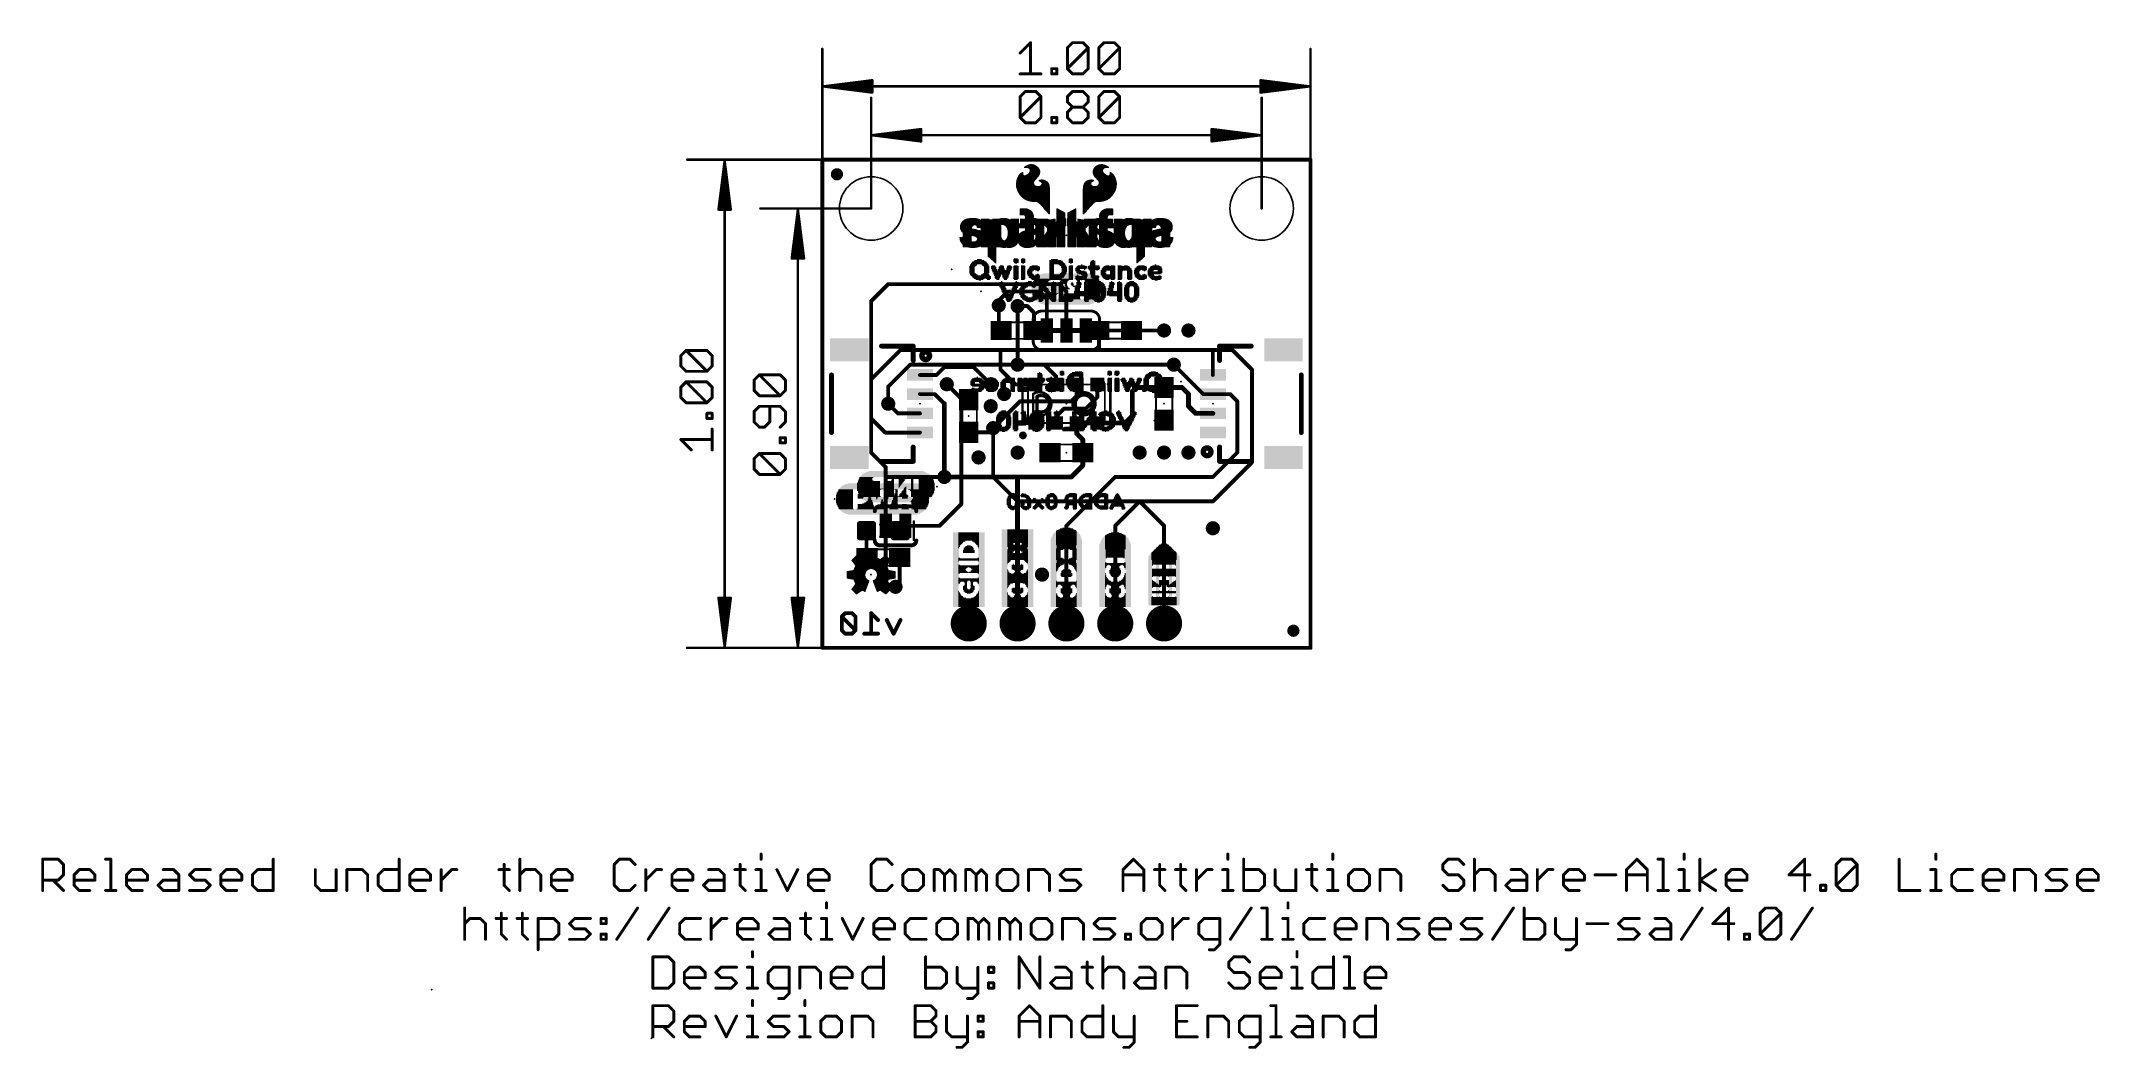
# Model space of a CAD drawing. Extents: x -41 to 66, y -21 to 32.
import ezdxf

# ---------------------------------------------------------------- set-up
doc = ezdxf.new("R2010")
doc.units = 0
for name, color, linetype in [('1', 12, 'CONTINUOUS'), ('16', 132, 'CONTINUOUS'), ('17', 110, 'CONTINUOUS'), ('18', 110, 'CONTINUOUS'), ('20', 53, 'CONTINUOUS'), ('21', 41, 'CONTINUOUS'), ('22', 40, 'CONTINUOUS'), ('23', 53, 'CONTINUOUS'), ('24', 53, 'CONTINUOUS'), ('47', 253, 'CONTINUOUS'), ('51', 53, 'CONTINUOUS')]:
    doc.layers.add(name, color=color, linetype=linetype)

# ---------------------------------------------------------------- blocks, each defined once
blk = doc.blocks.new('RECT')
blk.add_solid([(-0.5, -0.5), (0.5, -0.5), (-0.5, 0.5), (0.5, 0.5)])
blk = doc.blocks.new('RECT160000X160000R30')
at = {"const_width": 0.15}
blk.add_lwpolyline([(0.425, -0.35), (0.425, 0.35, 0.4142), (0.35, 0.425), (-0.35, 0.425, 0.4142), (-0.425, 0.35), (-0.425, -0.35, 0.4142), (-0.35, -0.425), (0.35, -0.425, 0.4142)], format="xyb", close=True, dxfattribs=at)
blk.add_solid([(-0.3754, -0.3754), (0.3754, -0.3754), (-0.3754, 0.3754), (0.3754, 0.3754)])
blk = doc.blocks.new('ROUNDP')
at = {"const_width": 0.5}
blk.add_lwpolyline([(0, -0.25, 1), (0, 0.25, 1), (0, -0.25)], format="xyb", dxfattribs=at)
blk = doc.blocks.new('PIE')
at = {"const_width": 0.5}
blk.add_lwpolyline([(0, -0.25, 1), (0, 0.25, 1), (0, -0.25)], format="xyb", dxfattribs=at)
blk = doc.blocks.new('ROUNDV')
at = {"const_width": 0.5}
blk.add_lwpolyline([(0, -0.25, 1), (0, 0.25, 1), (0, -0.25)], format="xyb", dxfattribs=at)

msp = doc.modelspace()

# ---------------------------------------------------------------- linework, layer by layer
at = {"layer": '1'}
for points, const_width in [([(0, 0), (0, 25.4)], 0.2032), ([(0, 25.4), (25.4, 25.4)], 0.2032), ([(25.4, 25.4), (25.4, 0)], 0.2032), ([(9.183, 16.637), (9.183, 17.819)], 0.2032), ([(10.668, 17.78), (10.16, 17.78)], 0.2032), ([(10.668, 17.78), (11.01, 17.438)], 0.2032), ([(11.01, 16.51), (11.01, 17.438)], 0.2032), ([(9.31, 16.51), (9.183, 16.637)], 0.2032), ([(14.39, 16.51), (14.39, 15.494)], 0.2032), ([(16.09, 16.51), (17.78, 16.51)], 0.2032), ([(4.064, 15.494), (2.54, 13.97)], 0.2032), ([(9.271, 15.494), (4.064, 15.494)], 0.2032), ([(13.335, 15.494), (9.271, 15.494)], 0.2032), ([(9.271, 15.367), (9.271, 15.494)], 0.2032), ([(9.271, 15.24), (9.271, 15.367)], 0.2032), ([(9.271, 14.478), (9.271, 15.24)], 0.2032), ([(14.39, 15.494), (13.335, 15.494)], 0.2032), ([(20.32, 15.494), (14.39, 15.494)], 0.2032), ([(21.336, 15.494), (20.32, 15.494)], 0.2032), ([(20.32, 14.2), (20.32, 15.494)], 0.2032), ([(22.352, 14.478), (21.336, 15.494)], 0.2032), ([(2.54, 13.97), (2.54, 11.938)], 0.2032), ([(5.08, 14.2), (5.945, 14.2)], 0.2032), ([(5.945, 14.2), (6.35, 14.605)], 0.2032), ([(6.35, 14.605), (7.874, 14.605)], 0.2032), ([(7.874, 14.605), (8.763, 13.716)], 0.2032), ([(10.049, 13.7), (9.271, 14.478)], 0.2032), ([(10.16, 14.732), (11.557, 14.732)], 0.2032), ([(11.557, 14.732), (12.1625, 14.1265)], 0.2032), ([(12.1625, 13.7), (12.1625, 14.1265)], 0.2032), ([(19.82, 13.2), (18.288, 14.732)], 0.2032), ([(22.352, 9.652), (22.352, 14.478)], 0.2032), ([(5.08, 13.2), (5.85, 13.2)], 0.2032), ([(5.85, 13.2), (6.35, 12.7)], 0.2032), ([(7.278, 12.915), (6.477, 13.716)], 0.2032), ([(7.62, 12.915), (7.278, 12.915)], 0.2032), ([(10.287, 12.827), (8.89, 11.43)], 0.2032), ([(11.0875, 13.7), (10.049, 13.7)], 0.2032), ([(12.954, 12.827), (10.287, 12.827)], 0.2032), ([(13.2375, 13.1105), (12.954, 12.827)], 0.2032), ([(13.2375, 13.7), (13.2375, 13.1105)], 0.2032), ([(14.3125, 13.0425), (13.716, 12.446)], 0.2032), ([(14.3125, 13.7), (14.3125, 13.0425)], 0.2032), ([(16.344, 13.55), (16.129, 13.335)], 0.254), ([(16.129, 12.065), (16.129, 13.335)], 0.254), ([(17.78, 13.55), (16.344, 13.55)], 0.254), ([(17.78, 13.55), (18.708, 13.55)], 0.254), ([(18.708, 13.55), (19.05, 13.208)], 0.254), ([(19.05, 13.208), (19.05, 12.573)], 0.254), ([(20.32, 13.2), (19.82, 13.2)], 0.2032), ([(20.32, 13.2), (21.217, 13.2)], 0.2032), ([(21.217, 13.2), (21.59, 12.827)], 0.2032), ([(21.59, 12.827), (21.59, 10.16)], 0.2032), ([(2.54, 11.938), (3.278, 11.2)], 0.2032), ([(3.929, 12.2), (3.429, 12.7)], 0.2032), ([(5.08, 12.2), (3.929, 12.2)], 0.2032), ([(6.35, 12.7), (6.35, 8.89)], 0.254), ([(12.1625, 12.0355), (12.573, 12.446)], 0.2032), ([(12.1625, 11.7), (12.1625, 12.0355)], 0.2032), ([(12.573, 12.446), (13.716, 12.446)], 0.2032), ([(13.2375, 11.7), (14.3125, 11.7)], 0.254), ([(13.2375, 11.7), (13.2375, 11.1465)], 0.254), ([(14.3125, 11.7), (15.764, 11.7)], 0.254), ([(15.764, 11.7), (16.129, 12.065)], 0.254), ([(19.05, 12.573), (19.423, 12.2)], 0.254), ([(20.32, 12.2), (19.423, 12.2)], 0.254), ([(5.08, 11.2), (3.278, 11.2)], 0.2032), ([(7.62, 11.215), (7.913, 11.215)], 0.2032), ([(8.675, 11.215), (7.62, 11.215)], 0.2032), ([(8.89, 11.43), (8.675, 11.215)], 0.2032), ([(13.2375, 11.1465), (13.55, 10.834)], 0.254), ([(13.55, 10.16), (13.55, 10.834)], 0.254), ([(13.55, 10.16), (13.55, 9.486)], 0.254), ([(20.32, 8.89), (21.59, 10.16)], 0.2032), ([(20.32, 7.62), (22.352, 9.652)], 0.2032), ([(6.35, 8.89), (10.16, 8.89)], 0.254), ([(10.16, 1.27), (10.16, 8.89)], 0.254), ([(10.16, 8.89), (12.954, 8.89)], 0.254), ([(12.7, 6.35), (15.24, 8.89)], 0.2032), ([(12.954, 8.89), (13.55, 9.486)], 0.254), ([(15.24, 8.89), (20.32, 8.89)], 0.2032), ([(15.24, 6.35), (16.51, 7.62)], 0.2032), ([(16.51, 7.62), (20.32, 7.62)], 0.2032), ([(12.7, 1.27), (12.7, 6.35)], 0.2032), ([(15.24, 1.27), (15.24, 6.35)], 0.2032), ([(2.298, 6.096), (2.298, 4.726)], 0.2032), ([(2.298, 4.726), (2.325, 4.699)], 0.2032), ([(4.025, 4.699), (4.025, 3.39)], 0.2032), ([(4.025, 3.39), (3.81, 3.175)], 0.2032), ([(25.4, 0), (0, 0)], 0.2032)]:
    msp.add_lwpolyline(points, dxfattribs=dict(at, const_width=const_width))
for points, const_width in [([(0.0508, 25.4, 1), (-0.0508, 25.4)], 0.1016), ([(0, 25.4508, 1), (0, 25.3492)], 0.1016), ([(25.4508, 25.4, 1), (25.3492, 25.4)], 0.1016), ([(25.4, 25.3492, 1), (25.4, 25.4508)], 0.1016), ([(9.2338, 17.819, 1), (9.1322, 17.819)], 0.1016), ([(10.16, 17.8308, 1), (10.16, 17.7292)], 0.1016), ([(10.7039, 17.8159, 1), (10.6321, 17.7441)], 0.1016), ([(10.668, 17.7292, 1), (10.668, 17.8308)], 0.1016), ([(11.0608, 17.438, 1), (10.9592, 17.438)], 0.1016), ([(10.9741, 17.4021, 1), (11.0459, 17.4739)], 0.1016), ([(9.2189, 16.6729, 1), (9.1471, 16.6011)], 0.1016), ([(9.1322, 16.637, 1), (9.2338, 16.637)], 0.1016), ([(9.2741, 16.4741, 1), (9.3459, 16.5459)], 0.1016), ([(10.9592, 16.51, 1), (11.0608, 16.51)], 0.1016), ([(14.4408, 16.51, 1), (14.3392, 16.51)], 0.1016), ([(16.09, 16.5608, 1), (16.09, 16.4592)], 0.1016), ([(17.78, 16.4592, 1), (17.78, 16.5608)], 0.1016), ([(4.064, 15.5448, 1), (4.064, 15.4432)], 0.1016), ([(4.0999, 15.4581, 1), (4.0281, 15.5299)], 0.1016), ([(9.271, 15.5448, 1), (9.271, 15.4432)], 0.1016), ([(9.3218, 15.494, 1), (9.2202, 15.494)], 0.1016), ([(9.3218, 15.367, 1), (9.2202, 15.367)], 0.1016), ([(9.2202, 15.367, 1), (9.3218, 15.367)], 0.1016), ([(9.3218, 15.24, 1), (9.2202, 15.24)], 0.1016), ([(9.2202, 15.24, 1), (9.3218, 15.24)], 0.1016), ([(9.271, 15.4432, 1), (9.271, 15.5448)], 0.1016), ([(13.335, 15.5448, 1), (13.335, 15.4432)], 0.1016), ([(13.335, 15.4432, 1), (13.335, 15.5448)], 0.1016), ([(14.39, 15.5448, 1), (14.39, 15.4432)], 0.1016), ([(14.3392, 15.494, 1), (14.4408, 15.494)], 0.1016), ([(14.39, 15.4432, 1), (14.39, 15.5448)], 0.1016), ([(20.32, 15.5448, 1), (20.32, 15.4432)], 0.1016), ([(20.3708, 15.494, 1), (20.2692, 15.494)], 0.1016), ([(20.32, 15.4432, 1), (20.32, 15.5448)], 0.1016), ([(21.3719, 15.5299, 1), (21.3001, 15.4581)], 0.1016), ([(21.336, 15.4432, 1), (21.336, 15.5448)], 0.1016), ([(2.5908, 13.97, 1), (2.4892, 13.97)], 0.1016), ([(2.5041, 14.0059, 1), (2.5759, 13.9341)], 0.1016), ([(5.08, 14.2508, 1), (5.08, 14.1492)], 0.1016), ([(5.9091, 14.2359, 1), (5.9809, 14.1641)], 0.1016), ([(5.945, 14.1492, 1), (5.945, 14.2508)], 0.1016), ([(6.35, 14.6558, 1), (6.35, 14.5542)], 0.1016), ([(6.3859, 14.5691, 1), (6.3141, 14.6409)], 0.1016), ([(7.9099, 14.6409, 1), (7.8381, 14.5691)], 0.1016), ([(7.874, 14.5542, 1), (7.874, 14.6558)], 0.1016), ([(9.3069, 14.5139, 1), (9.2351, 14.4421)], 0.1016), ([(9.2202, 14.478, 1), (9.3218, 14.478)], 0.1016), ([(10.16, 14.7828, 1), (10.16, 14.6812)], 0.1016), ([(11.5929, 14.7679, 1), (11.5211, 14.6961)], 0.1016), ([(11.557, 14.6812, 1), (11.557, 14.7828)], 0.1016), ([(12.2133, 14.1265, 1), (12.1117, 14.1265)], 0.1016), ([(12.1266, 14.0906, 1), (12.1984, 14.1624)], 0.1016), ([(18.3239, 14.7679, 1), (18.2521, 14.6961)], 0.1016), ([(20.2692, 14.2, 1), (20.3708, 14.2)], 0.1016), ([(22.4028, 14.478, 1), (22.3012, 14.478)], 0.1016), ([(22.3161, 14.4421, 1), (22.3879, 14.5139)], 0.1016), ([(5.08, 13.2508, 1), (5.08, 13.1492)], 0.1016), ([(5.8859, 13.2359, 1), (5.8141, 13.1641)], 0.1016), ([(5.85, 13.1492, 1), (5.85, 13.2508)], 0.1016), ([(6.5129, 13.7519, 1), (6.4411, 13.6801)], 0.1016), ([(7.278, 12.9658, 1), (7.278, 12.8642)], 0.1016), ([(7.2421, 12.8791, 1), (7.3139, 12.9509)], 0.1016), ([(7.62, 12.8642, 1), (7.62, 12.9658)], 0.1016), ([(8.7271, 13.6801, 1), (8.7989, 13.7519)], 0.1016), ([(10.049, 13.7508, 1), (10.049, 13.6492)], 0.1016), ([(10.0131, 13.6641, 1), (10.0849, 13.7359)], 0.1016), ([(10.287, 12.8778, 1), (10.287, 12.7762)], 0.1016), ([(10.3229, 12.7911, 1), (10.2511, 12.8629)], 0.1016), ([(11.0875, 13.6492, 1), (11.0875, 13.7508)], 0.1016), ([(12.1117, 13.7, 1), (12.2133, 13.7)], 0.1016), ([(12.9181, 12.8629, 1), (12.9899, 12.7911)], 0.1016), ([(12.954, 12.7762, 1), (12.954, 12.8778)], 0.1016), ([(13.2883, 13.7, 1), (13.1867, 13.7)], 0.1016), ([(13.1867, 13.1105, 1), (13.2883, 13.1105)], 0.1016), ([(13.2734, 13.0746, 1), (13.2016, 13.1464)], 0.1016), ([(14.3633, 13.7, 1), (14.2617, 13.7)], 0.1016), ([(14.2617, 13.0425, 1), (14.3633, 13.0425)], 0.1016), ([(14.3484, 13.0066, 1), (14.2766, 13.0784)], 0.1016), ([(16.1925, 13.335, 1), (16.0655, 13.335)], 0.127), ([(16.0841, 13.3799, 1), (16.1739, 13.2901)], 0.127), ([(16.344, 13.6135, 1), (16.344, 13.4865)], 0.127), ([(16.3889, 13.5051, 1), (16.2991, 13.5949)], 0.127), ([(17.78, 13.6135, 1), (17.78, 13.4865)], 0.127), ([(17.78, 13.4865, 1), (17.78, 13.6135)], 0.127), ([(18.7529, 13.5949, 1), (18.6631, 13.5051)], 0.127), ([(18.708, 13.4865, 1), (18.708, 13.6135)], 0.127), ([(19.1135, 13.208, 1), (18.9865, 13.208)], 0.127), ([(19.0051, 13.1631, 1), (19.0949, 13.2529)], 0.127), ([(19.82, 13.2508, 1), (19.82, 13.1492)], 0.1016), ([(19.7841, 13.1641, 1), (19.8559, 13.2359)], 0.1016), ([(20.32, 13.2508, 1), (20.32, 13.1492)], 0.1016), ([(20.32, 13.1492, 1), (20.32, 13.2508)], 0.1016), ([(21.2529, 13.2359, 1), (21.1811, 13.1641)], 0.1016), ([(21.217, 13.1492, 1), (21.217, 13.2508)], 0.1016), ([(21.6408, 12.827, 1), (21.5392, 12.827)], 0.1016), ([(21.5541, 12.7911, 1), (21.6259, 12.8629)], 0.1016), ([(2.5759, 11.9739, 1), (2.5041, 11.9021)], 0.1016), ([(2.4892, 11.938, 1), (2.5908, 11.938)], 0.1016), ([(3.4649, 12.7359, 1), (3.3931, 12.6641)], 0.1016), ([(3.929, 12.2508, 1), (3.929, 12.1492)], 0.1016), ([(3.8931, 12.1641, 1), (3.9649, 12.2359)], 0.1016), ([(5.08, 12.1492, 1), (5.08, 12.2508)], 0.1016), ([(6.4135, 12.7, 1), (6.2865, 12.7)], 0.127), ([(6.3141, 12.6641, 1), (6.3859, 12.7359)], 0.1016), ([(12.2133, 12.0355, 1), (12.1117, 12.0355)], 0.1016), ([(12.1266, 12.0714, 1), (12.1984, 11.9996)], 0.1016), ([(12.573, 12.4968, 1), (12.573, 12.3952)], 0.1016), ([(12.6089, 12.4101, 1), (12.5371, 12.4819)], 0.1016), ([(13.2375, 11.7635, 1), (13.2375, 11.6365)], 0.127), ([(13.301, 11.7, 1), (13.174, 11.7)], 0.127), ([(13.6801, 12.4819, 1), (13.7519, 12.4101)], 0.1016), ([(13.716, 12.3952, 1), (13.716, 12.4968)], 0.1016), ([(14.3125, 11.7635, 1), (14.3125, 11.6365)], 0.127), ([(14.3125, 11.6365, 1), (14.3125, 11.7635)], 0.127), ([(15.7191, 11.7449, 1), (15.8089, 11.6551)], 0.127), ([(15.764, 11.6365, 1), (15.764, 11.7635)], 0.127), ([(16.0655, 12.065, 1), (16.1925, 12.065)], 0.127), ([(16.1739, 12.0201, 1), (16.0841, 12.1099)], 0.127), ([(19.0949, 12.6179, 1), (19.0051, 12.5281)], 0.127), ([(18.9865, 12.573, 1), (19.1135, 12.573)], 0.127), ([(19.423, 12.2635, 1), (19.423, 12.1365)], 0.127), ([(19.3781, 12.1551, 1), (19.4679, 12.2449)], 0.127), ([(20.32, 12.1365, 1), (20.32, 12.2635)], 0.127), ([(3.278, 11.2508, 1), (3.278, 11.1492)], 0.1016), ([(3.2421, 11.1641, 1), (3.3139, 11.2359)], 0.1016), ([(5.08, 11.1492, 1), (5.08, 11.2508)], 0.1016), ([(7.62, 11.2658, 1), (7.62, 11.1642)], 0.1016), ([(7.62, 11.2658, 1), (7.62, 11.1642)], 0.1016), ([(7.913, 11.1642, 1), (7.913, 11.2658)], 0.1016), ([(8.6391, 11.2509, 1), (8.7109, 11.1791)], 0.1016), ([(8.675, 11.1642, 1), (8.675, 11.2658)], 0.1016), ([(8.8541, 11.4659, 1), (8.9259, 11.3941)], 0.1016), ([(8.9259, 11.3941, 1), (8.8541, 11.4659)], 0.1016), ([(12.1117, 11.7, 1), (12.2133, 11.7)], 0.1016), ([(13.2824, 11.1914, 1), (13.1926, 11.1016)], 0.127), ([(13.174, 11.1465, 1), (13.301, 11.1465)], 0.127), ([(13.6135, 10.834, 1), (13.4865, 10.834)], 0.127), ([(13.5051, 10.7891, 1), (13.5949, 10.8789)], 0.127), ([(13.6135, 10.16, 1), (13.4865, 10.16)], 0.127), ([(13.4865, 10.16, 1), (13.6135, 10.16)], 0.127), ([(21.5392, 10.16, 1), (21.6408, 10.16)], 0.1016), ([(21.6259, 10.1241, 1), (21.5541, 10.1959)], 0.1016), ([(22.3012, 9.652, 1), (22.4028, 9.652)], 0.1016), ([(22.3879, 9.6161, 1), (22.3161, 9.6879)], 0.1016), ([(6.35, 8.9535, 1), (6.35, 8.8265)], 0.127), ([(6.2865, 8.89, 1), (6.4135, 8.89)], 0.127), ([(10.2235, 8.89, 1), (10.0965, 8.89)], 0.127), ([(10.16, 8.9535, 1), (10.16, 8.8265)], 0.127), ([(10.16, 8.8265, 1), (10.16, 8.9535)], 0.127), ([(12.9091, 8.9349, 1), (12.9989, 8.8451)], 0.127), ([(12.954, 8.8265, 1), (12.954, 8.9535)], 0.127), ([(13.4865, 9.486, 1), (13.6135, 9.486)], 0.127), ([(13.5949, 9.4411, 1), (13.5051, 9.5309)], 0.127), ([(15.24, 8.9408, 1), (15.24, 8.8392)], 0.1016), ([(15.2759, 8.8541, 1), (15.2041, 8.9259)], 0.1016), ([(20.2841, 8.9259, 1), (20.3559, 8.8541)], 0.1016), ([(20.32, 8.8392, 1), (20.32, 8.9408)], 0.1016), ([(16.51, 7.6708, 1), (16.51, 7.5692)], 0.1016), ([(16.5459, 7.5841, 1), (16.4741, 7.6559)], 0.1016), ([(20.2841, 7.6559, 1), (20.3559, 7.5841)], 0.1016), ([(20.32, 7.5692, 1), (20.32, 7.6708)], 0.1016), ([(12.7508, 6.35, 1), (12.6492, 6.35)], 0.1016), ([(12.6641, 6.3859, 1), (12.7359, 6.3141)], 0.1016), ([(15.2908, 6.35, 1), (15.1892, 6.35)], 0.1016), ([(15.2041, 6.3859, 1), (15.2759, 6.3141)], 0.1016), ([(2.3488, 6.096, 1), (2.2472, 6.096)], 0.1016), ([(2.3339, 4.7619, 1), (2.2621, 4.6901)], 0.1016), ([(2.2472, 4.726, 1), (2.3488, 4.726)], 0.1016), ([(2.2891, 4.6631, 1), (2.3609, 4.7349)], 0.1016), ([(4.0758, 4.699, 1), (3.9742, 4.699)], 0.1016), ([(3.7741, 3.2109, 1), (3.8459, 3.1391)], 0.1016), ([(3.9742, 3.39, 1), (4.0758, 3.39)], 0.1016), ([(4.0609, 3.3541, 1), (3.9891, 3.4259)], 0.1016), ([(10.0965, 1.27, 1), (10.2235, 1.27)], 0.127), ([(12.6492, 1.27, 1), (12.7508, 1.27)], 0.1016), ([(15.1892, 1.27, 1), (15.2908, 1.27)], 0.1016), ([(0, 0.0508, 1), (0, -0.0508)], 0.1016), ([(-0.0508, 0, 1), (0.0508, 0)], 0.1016), ([(25.3492, 0, 1), (25.4508, 0)], 0.1016), ([(25.4, -0.0508, 1), (25.4, 0.0508)], 0.1016)]:
    msp.add_lwpolyline(points, format="xyb", dxfattribs=dict(at, const_width=const_width))
at = {"layer": '16'}
for points, const_width in [([(0, 0), (0, 25.4)], 0.2032), ([(0, 25.4), (25.4, 25.4)], 0.2032), ([(25.4, 25.4), (25.4, 0)], 0.2032), ([(3.429, 18.923), (2.54, 18.034)], 0.2032), ([(12.319, 18.923), (3.429, 18.923)], 0.2032), ([(9.652, 18.542), (9.183, 18.073)], 0.2032), ([(11.303, 18.542), (9.652, 18.542)], 0.2032), ([(11.684, 18.161), (11.303, 18.542)], 0.2032), ([(11.684, 16.51), (11.684, 18.161)], 0.2032), ([(12.7, 18.542), (12.319, 18.923)], 0.2032), ([(12.7, 16.51), (12.7, 18.542)], 0.2032), ([(2.54, 18.034), (2.54, 10.16)], 0.2032), ([(9.183, 17.819), (9.183, 18.073)], 0.2032), ([(10.16, 17.78), (10.16, 14.732)], 0.2032), ([(12.7, 16.51), (11.684, 16.51)], 0.254), ([(12.7, 16.51), (11.684, 16.51)], 0.254), ([(12.7, 16.51), (13.716, 16.51)], 0.254), ([(12.7, 16.51), (13.716, 16.51)], 0.254), ([(12.7, 16.51), (13.716, 16.51)], 0.254), ([(13.716, 16.51), (17.702, 16.51)], 0.2032), ([(17.702, 16.51), (17.78, 16.51)], 0.2032), ([(4.572, 14.732), (3.429, 13.589)], 0.2032), ([(10.16, 14.732), (4.572, 14.732)], 0.2032), ([(18.288, 14.732), (10.16, 14.732)], 0.2032), ([(3.429, 12.7), (3.429, 13.589)], 0.2032), ([(7.239, 12.954), (6.477, 13.716)], 0.2032), ([(7.239, 7.493), (7.239, 12.954)], 0.2032), ([(8.89, 8.89), (8.89, 11.43)], 0.2032), ([(3.302, 9.398), (2.54, 10.16)], 0.2032), ([(3.302, 8.89), (3.302, 9.398)], 0.2032), ([(3.302, 6.35), (3.302, 8.89)], 0.2032), ([(6.35, 8.89), (3.302, 8.89)], 0.2032), ([(10.16, 7.62), (8.89, 8.89)], 0.2032), ([(6.096, 6.35), (7.239, 7.493)], 0.2032), ([(16.51, 7.62), (10.16, 7.62)], 0.2032), ([(16.51, 7.62), (17.78, 6.35)], 0.2032), ([(3.302, 3.429), (3.302, 6.35)], 0.2032), ([(4.191, 6.35), (3.429, 6.35)], 0.254), ([(4.318, 6.35), (6.096, 6.35)], 0.2032), ([(17.78, 1.27), (17.78, 6.35)], 0.2032), ([(3.556, 3.175), (3.302, 3.429)], 0.2032), ([(3.81, 3.175), (3.556, 3.175)], 0.2032), ([(1.1928, 1.8043), (1.0149, 1.6264)], 0.2032), ([(1.0149, 1.6264), (1.0149, 0.9146)], 0.2032), ([(1.7267, 0.9146), (1.0149, 1.6264)], 0.2032), ([(1.5488, 1.8043), (1.1928, 1.8043)], 0.2032), ([(1.7267, 1.6264), (1.5488, 1.8043)], 0.2032), ([(1.7267, 0.9146), (1.7267, 1.6264)], 0.2032), ([(2.8961, 1.4484), (2.5402, 1.8043)], 0.2032), ([(2.5402, 1.8043), (2.5402, 0.7366)], 0.2032), ([(3.7096, 0.7366), (3.3537, 1.4484)], 0.2032), ([(4.0655, 1.4484), (3.7096, 0.7366)], 0.2032), ([(25.4, 0), (0, 0)], 0.2032), ([(1.0149, 0.9146), (1.1928, 0.7366)], 0.2032), ([(1.1928, 0.7366), (1.5488, 0.7366)], 0.2032), ([(1.5488, 0.7366), (1.7267, 0.9146)], 0.2032), ([(2.8961, 0.7366), (2.1843, 0.7366)], 0.2032)]:
    msp.add_lwpolyline(points, dxfattribs=dict(at, const_width=const_width))
for points, const_width in [([(0.0508, 25.4, 1), (-0.0508, 25.4)], 0.1016), ([(0, 25.4508, 1), (0, 25.3492)], 0.1016), ([(25.4508, 25.4, 1), (25.3492, 25.4)], 0.1016), ([(25.4, 25.3492, 1), (25.4, 25.4508)], 0.1016), ([(3.429, 18.9738, 1), (3.429, 18.8722)], 0.1016), ([(3.4649, 18.8871, 1), (3.3931, 18.9589)], 0.1016), ([(9.652, 18.5928, 1), (9.652, 18.4912)], 0.1016), ([(9.6879, 18.5061, 1), (9.6161, 18.5779)], 0.1016), ([(11.3389, 18.5779, 1), (11.2671, 18.5061)], 0.1016), ([(11.303, 18.4912, 1), (11.303, 18.5928)], 0.1016), ([(11.7348, 18.161, 1), (11.6332, 18.161)], 0.1016), ([(11.6481, 18.1251, 1), (11.7199, 18.1969)], 0.1016), ([(12.3549, 18.9589, 1), (12.2831, 18.8871)], 0.1016), ([(12.319, 18.8722, 1), (12.319, 18.9738)], 0.1016), ([(12.7508, 18.542, 1), (12.6492, 18.542)], 0.1016), ([(12.6641, 18.5061, 1), (12.7359, 18.5779)], 0.1016), ([(2.5908, 18.034, 1), (2.4892, 18.034)], 0.1016), ([(2.5041, 18.0699, 1), (2.5759, 17.9981)], 0.1016), ([(9.2338, 18.073, 1), (9.1322, 18.073)], 0.1016), ([(9.1471, 18.1089, 1), (9.2189, 18.0371)], 0.1016), ([(9.1322, 17.819, 1), (9.2338, 17.819)], 0.1016), ([(10.2108, 17.78, 1), (10.1092, 17.78)], 0.1016), ([(11.684, 16.5735, 1), (11.684, 16.4465)], 0.127), ([(11.684, 16.5735, 1), (11.684, 16.4465)], 0.127), ([(11.6332, 16.51, 1), (11.7348, 16.51)], 0.1016), ([(12.7, 16.5735, 1), (12.7, 16.4465)], 0.127), ([(12.7, 16.5735, 1), (12.7, 16.4465)], 0.127), ([(12.7, 16.5735, 1), (12.7, 16.4465)], 0.127), ([(12.6492, 16.51, 1), (12.7508, 16.51)], 0.1016), ([(12.7, 16.4465, 1), (12.7, 16.5735)], 0.127), ([(12.7, 16.4465, 1), (12.7, 16.5735)], 0.127), ([(13.716, 16.5608, 1), (13.716, 16.4592)], 0.1016), ([(13.716, 16.4465, 1), (13.716, 16.5735)], 0.127), ([(13.716, 16.4465, 1), (13.716, 16.5735)], 0.127), ([(13.716, 16.4465, 1), (13.716, 16.5735)], 0.127), ([(17.702, 16.5608, 1), (17.702, 16.4592)], 0.1016), ([(17.702, 16.4592, 1), (17.702, 16.5608)], 0.1016), ([(17.78, 16.4592, 1), (17.78, 16.5608)], 0.1016), ([(4.572, 14.7828, 1), (4.572, 14.6812)], 0.1016), ([(4.6079, 14.6961, 1), (4.5361, 14.7679)], 0.1016), ([(10.16, 14.7828, 1), (10.16, 14.6812)], 0.1016), ([(10.1092, 14.732, 1), (10.2108, 14.732)], 0.1016), ([(10.16, 14.6812, 1), (10.16, 14.7828)], 0.1016), ([(18.288, 14.6812, 1), (18.288, 14.7828)], 0.1016), ([(3.4798, 13.589, 1), (3.3782, 13.589)], 0.1016), ([(3.3931, 13.6249, 1), (3.4649, 13.5531)], 0.1016), ([(6.5129, 13.7519, 1), (6.4411, 13.6801)], 0.1016), ([(7.2898, 12.954, 1), (7.1882, 12.954)], 0.1016), ([(7.2031, 12.9181, 1), (7.2749, 12.9899)], 0.1016), ([(3.3782, 12.7, 1), (3.4798, 12.7)], 0.1016), ([(8.9408, 11.43, 1), (8.8392, 11.43)], 0.1016), ([(2.5759, 10.1959, 1), (2.5041, 10.1241)], 0.1016), ([(2.4892, 10.16, 1), (2.5908, 10.16)], 0.1016), ([(3.3528, 9.398, 1), (3.2512, 9.398)], 0.1016), ([(3.3528, 8.89, 1), (3.2512, 8.89)], 0.1016), ([(3.302, 8.9408, 1), (3.302, 8.8392)], 0.1016), ([(3.2512, 8.89, 1), (3.3528, 8.89)], 0.1016), ([(3.2661, 9.3621, 1), (3.3379, 9.4339)], 0.1016), ([(6.35, 8.8392, 1), (6.35, 8.9408)], 0.1016), ([(8.9259, 8.9259, 1), (8.8541, 8.8541)], 0.1016), ([(8.8392, 8.89, 1), (8.9408, 8.89)], 0.1016), ([(7.1882, 7.493, 1), (7.2898, 7.493)], 0.1016), ([(7.2749, 7.4571, 1), (7.2031, 7.5289)], 0.1016), ([(10.16, 7.6708, 1), (10.16, 7.5692)], 0.1016), ([(10.1241, 7.5841, 1), (10.1959, 7.6559)], 0.1016), ([(16.5459, 7.6559, 1), (16.4741, 7.5841)], 0.1016), ([(16.51, 7.5692, 1), (16.51, 7.6708)], 0.1016), ([(3.3528, 6.35, 1), (3.2512, 6.35)], 0.1016), ([(3.429, 6.4135, 1), (3.429, 6.2865)], 0.127), ([(4.191, 6.2865, 1), (4.191, 6.4135)], 0.127), ([(4.318, 6.4008, 1), (4.318, 6.2992)], 0.1016), ([(6.0601, 6.3859, 1), (6.1319, 6.3141)], 0.1016), ([(6.096, 6.2992, 1), (6.096, 6.4008)], 0.1016), ([(17.8308, 6.35, 1), (17.7292, 6.35)], 0.1016), ([(17.7441, 6.3141, 1), (17.8159, 6.3859)], 0.1016), ([(3.2512, 6.35, 1), (3.3528, 6.35)], 0.1016), ([(3.3379, 3.4649, 1), (3.2661, 3.3931)], 0.1016), ([(3.2512, 3.429, 1), (3.3528, 3.429)], 0.1016), ([(3.556, 3.2258, 1), (3.556, 3.1242)], 0.1016), ([(3.5201, 3.1391, 1), (3.5919, 3.2109)], 0.1016), ([(3.81, 3.1242, 1), (3.81, 3.2258)], 0.1016), ([(1.0657, 1.6264, 1), (0.9641, 1.6264)], 0.1016), ([(1.0508, 1.6623, 1), (0.979, 1.5904)], 0.1016), ([(0.979, 1.6623, 1), (1.0508, 1.5904)], 0.1016), ([(1.1928, 1.8551, 1), (1.1928, 1.7535)], 0.1016), ([(1.2288, 1.7684, 1), (1.1569, 1.8402)], 0.1016), ([(1.5847, 1.8402, 1), (1.5128, 1.7684)], 0.1016), ([(1.5488, 1.7535, 1), (1.5488, 1.8551)], 0.1016), ([(1.7775, 1.6264, 1), (1.6759, 1.6264)], 0.1016), ([(1.6908, 1.5904, 1), (1.7626, 1.6623)], 0.1016), ([(2.5761, 1.8402, 1), (2.5043, 1.7684)], 0.1016), ([(2.591, 1.8043, 1), (2.4894, 1.8043)], 0.1016), ([(2.8602, 1.4125, 1), (2.932, 1.4843)], 0.1016), ([(3.3991, 1.4711, 1), (3.3083, 1.4257)], 0.1016), ([(4.1109, 1.4257, 1), (4.0201, 1.4711)], 0.1016), ([(17.7292, 1.27, 1), (17.8308, 1.27)], 0.1016), ([(0, 0.0508, 1), (0, -0.0508)], 0.1016), ([(-0.0508, 0, 1), (0.0508, 0)], 0.1016), ([(1.0508, 0.9505, 1), (0.979, 0.8786)], 0.1016), ([(0.9641, 0.9146, 1), (1.0657, 0.9146)], 0.1016), ([(1.1928, 0.7874, 1), (1.1928, 0.6858)], 0.1016), ([(1.1569, 0.7007, 1), (1.2288, 0.7725)], 0.1016), ([(1.5128, 0.7725, 1), (1.5847, 0.7007)], 0.1016), ([(1.5488, 0.6858, 1), (1.5488, 0.7874)], 0.1016), ([(1.6759, 0.9146, 1), (1.7775, 0.9146)], 0.1016), ([(1.7626, 0.8786, 1), (1.6908, 0.9505)], 0.1016), ([(1.6908, 0.8786, 1), (1.7626, 0.9505)], 0.1016), ([(2.1843, 0.7874, 1), (2.1843, 0.6858)], 0.1016), ([(2.4894, 0.7366, 1), (2.591, 0.7366)], 0.1016), ([(2.8961, 0.6858, 1), (2.8961, 0.7874)], 0.1016), ([(3.6642, 0.7593, 1), (3.755, 0.7139)], 0.1016), ([(3.6642, 0.7139, 1), (3.755, 0.7593)], 0.1016), ([(25.3492, 0, 1), (25.4508, 0)], 0.1016), ([(25.4, -0.0508, 1), (25.4, 0.0508)], 0.1016)]:
    msp.add_lwpolyline(points, format="xyb", dxfattribs=dict(at, const_width=const_width))
at = {"layer": '20', "const_width": 0.2032}
for points in [[(0, 0), (0, 25.4)], [(0, 25.4), (25.4, 25.4)], [(25.4, 25.4), (25.4, 0)], [(25.4, 0), (0, 0)]]:
    msp.add_lwpolyline(points, dxfattribs=at)
at = {"layer": '20', "const_width": 0.1016}
for points in [[(0.0508, 25.4, 1), (-0.0508, 25.4)], [(0, 25.4508, 1), (0, 25.3492)], [(25.4508, 25.4, 1), (25.3492, 25.4)], [(25.4, 25.3492, 1), (25.4, 25.4508)], [(0, 0.0508, 1), (0, -0.0508)], [(-0.0508, 0, 1), (0.0508, 0)], [(25.3492, 0, 1), (25.4508, 0)], [(25.4, -0.0508, 1), (25.4, 0.0508)]]:
    msp.add_lwpolyline(points, format="xyb", dxfattribs=at)
at = {"layer": '20'}
for centre in [(2.54, 22.86), (22.86, 22.86)]:
    msp.add_circle(centre, 1.651, dxfattribs=at)
at = {"layer": '21'}
for points, const_width in [([(14.131, 24.899), (14.101, 24.809)], 0.0762), ([(14.101, 24.809), (14.101, 24.729)], 0.0762), ([(14.101, 24.765), (14.5795, 24.765)], 0.0762), ([(14.101, 24.729), (14.121, 24.639)], 0.0762), ([(14.1099, 24.6888), (14.6212, 24.6888)], 0.0762), ([(14.1117, 24.8412), (14.5651, 24.8412)], 0.0762), ([(14.121, 24.639), (14.171, 24.549)], 0.0762), ([(14.181, 24.969), (14.131, 24.899)], 0.0762), ([(14.1357, 24.6126), (14.7162, 24.6126)], 0.0762), ([(14.1441, 24.9174), (14.5966, 24.9174)], 0.0762), ([(14.271, 25.049), (14.181, 24.969)], 0.0762), ([(14.2087, 24.9936), (14.714, 24.9936)], 0.0762), ([(14.381, 25.109), (14.271, 25.049)], 0.0762), ([(14.3091, 25.0698), (14.7589, 25.0698)], 0.0762), ([(14.491, 25.129), (14.381, 25.109)], 0.0762), ([(14.591, 25.129), (14.491, 25.129)], 0.0762), ([(14.561, 24.829), (14.571, 24.859)], 0.0762), ([(14.571, 24.799), (14.561, 24.829)], 0.0762), ([(14.571, 24.859), (14.581, 24.879)], 0.0762), ([(14.581, 24.759), (14.571, 24.799)], 0.0762), ([(14.581, 24.879), (14.591, 24.909)], 0.0762), ([(14.601, 24.729), (14.581, 24.759)], 0.0762), ([(14.681, 25.099), (14.591, 25.129)], 0.0762), ([(14.591, 24.909), (14.611, 24.939)], 0.0762), ([(14.621, 24.689), (14.601, 24.729)], 0.0762), ([(14.611, 24.939), (14.651, 24.969)], 0.0762), ([(14.651, 24.659), (14.621, 24.689)], 0.0762), ([(14.651, 24.969), (14.691, 24.989)], 0.0762), ([(14.681, 24.639), (14.651, 24.659)], 0.0762), ([(14.761, 25.069), (14.681, 25.099)], 0.0762), ([(14.721, 24.609), (14.681, 24.639)], 0.0762), ([(14.691, 24.989), (14.741, 24.999)], 0.0762), ([(14.751, 24.589), (14.721, 24.609)], 0.0762), ([(14.741, 24.999), (14.781, 25.009)], 0.0762), ([(14.821, 25.039), (14.761, 25.069)], 0.0762), ([(14.781, 25.009), (14.811, 25.009)], 0.0762), ([(14.811, 25.009), (14.841, 24.999)], 0.0762), ([(14.861, 25.009), (14.821, 25.039)], 0.0762), ([(14.841, 24.999), (14.871, 24.999)], 0.0762), ([(14.871, 24.999), (14.861, 25.009)], 0.0762), ([(14.981, 24.639), (14.961, 24.579)], 0.0762), ([(14.9722, 24.6126), (15.12, 24.6126)], 0.0762), ([(14.981, 24.719), (14.981, 24.639)], 0.0762), ([(15.061, 24.679), (14.981, 24.719)], 0.0762), ([(14.981, 24.6888), (15.0414, 24.6888)], 0.0762), ([(15.141, 24.589), (15.061, 24.679)], 0.0762), ([(13.611, 24.049), (13.591, 23.869)], 0.0762), ([(13.591, 23.869), (13.591, 22.589)], 0.0762), ([(13.591, 23.8506), (15.2426, 23.8506)], 0.0762), ([(13.591, 23.7744), (15.2118, 23.7744)], 0.0762), ([(13.591, 23.6982), (15.1694, 23.6982)], 0.0762), ([(13.591, 23.622), (15.1256, 23.622)], 0.0762), ([(13.591, 23.5458), (15.0663, 23.5458)], 0.0762), ([(13.5974, 23.9268), (15.2637, 23.9268)], 0.0762), ([(13.6059, 24.003), (14.081, 24.003)], 0.0762), ([(13.631, 24.109), (13.611, 24.049)], 0.0762), ([(13.6211, 24.0792), (13.9759, 24.0792)], 0.0762), ([(13.661, 24.169), (13.631, 24.109)], 0.0762), ([(13.6542, 24.1554), (13.951, 24.1554)], 0.0762), ([(13.691, 24.219), (13.661, 24.169)], 0.0762), ([(13.741, 24.249), (13.691, 24.219)], 0.0762), ([(13.712, 24.2316), (13.9836, 24.2316)], 0.0762), ([(13.781, 24.279), (13.741, 24.249)], 0.0762), ([(13.881, 24.319), (13.781, 24.279)], 0.0762), ([(13.853, 24.3078), (14.0998, 24.3078)], 0.0762), ([(13.941, 24.329), (13.881, 24.319)], 0.0762), ([(14.021, 24.329), (13.941, 24.329)], 0.0762), ([(13.951, 24.169), (13.961, 24.199)], 0.0762), ([(13.951, 24.139), (13.951, 24.169)], 0.0762), ([(13.961, 24.109), (13.951, 24.139)], 0.0762), ([(13.961, 24.199), (13.981, 24.229)], 0.0762), ([(13.981, 24.069), (13.961, 24.109)], 0.0762), ([(13.981, 24.229), (14.021, 24.269)], 0.0762), ([(14.011, 24.039), (13.981, 24.069)], 0.0762), ([(14.041, 24.019), (14.011, 24.039)], 0.0762), ([(14.061, 24.319), (14.021, 24.329)], 0.0762), ([(14.021, 24.269), (14.051, 24.279)], 0.0762), ([(14.091, 23.999), (14.041, 24.019)], 0.0762), ([(14.051, 24.279), (14.091, 24.299)], 0.0762), ([(14.081, 24.319), (14.061, 24.319)], 0.0762), ([(14.101, 24.309), (14.081, 24.319)], 0.0762), ([(14.091, 24.299), (14.101, 24.309)], 0.0762), ([(14.141, 23.989), (14.091, 23.999)], 0.0762), ([(14.221, 23.989), (14.141, 23.989)], 0.0762), ([(14.171, 24.549), (14.241, 24.469)], 0.0762), ([(14.182, 24.5364), (15.1717, 24.5364)], 0.0762), ([(14.301, 24.009), (14.221, 23.989)], 0.0762), ([(14.241, 24.469), (14.321, 24.379)], 0.0762), ([(14.2488, 24.4602), (15.2141, 24.4602)], 0.0762), ([(14.277, 24.003), (15.2818, 24.003)], 0.0762), ([(14.361, 24.049), (14.301, 24.009)], 0.0762), ([(14.3166, 24.384), (15.2414, 24.384)], 0.0762), ([(14.321, 24.379), (14.391, 24.299)], 0.0762), ([(14.401, 24.099), (14.361, 24.049)], 0.0762), ([(14.3833, 24.3078), (15.265, 24.3078)], 0.0762), ([(14.3852, 24.0792), (15.286, 24.0792)], 0.0762), ([(14.391, 24.299), (14.421, 24.229)], 0.0762), ([(14.421, 24.159), (14.401, 24.099)], 0.0762), ([(14.4198, 24.1554), (15.2902, 24.1554)], 0.0762), ([(14.4199, 24.2316), (15.2793, 24.2316)], 0.0762), ([(14.421, 24.229), (14.421, 24.159)], 0.0762), ([(14.831, 24.549), (14.751, 24.589)], 0.0762), ([(14.901, 24.549), (14.831, 24.549)], 0.0762), ([(14.931, 24.559), (14.901, 24.549)], 0.0762), ([(14.961, 24.579), (14.931, 24.559)], 0.0762), ([(14.981, 23.459), (15.061, 23.539)], 0.0762), ([(15.061, 23.539), (15.131, 23.629)], 0.0762), ([(15.131, 23.629), (15.231, 23.809)], 0.0762), ([(15.211, 24.469), (15.141, 24.589)], 0.0762), ([(15.261, 24.329), (15.211, 24.469)], 0.0762), ([(15.231, 23.809), (15.281, 23.989)], 0.0762), ([(15.291, 24.169), (15.261, 24.329)], 0.0762), ([(15.281, 23.989), (15.291, 24.169)], 0.0762), ([(12.791, 22.619), (13.181, 22.829)], 0.0762), ([(12.791, 20.879), (12.791, 22.619)], 0.0762), ([(12.791, 22.5552), (13.181, 22.5552)], 0.0762), ([(12.791, 22.479), (13.181, 22.479)], 0.0762), ([(12.814, 22.6314), (13.181, 22.6314)], 0.0762), ([(12.9555, 22.7076), (13.181, 22.7076)], 0.0762), ([(13.0971, 22.7838), (13.181, 22.7838)], 0.0762), ([(13.181, 22.829), (13.181, 21.789)], 0.0762), ([(13.591, 23.4696), (14.9916, 23.4696)], 0.0762), ([(13.591, 23.3934), (14.906, 23.3934)], 0.0762), ([(13.591, 23.3172), (14.7715, 23.3172)], 0.0762), ([(13.591, 23.241), (14.483, 23.241)], 0.0762), ([(13.591, 23.1648), (14.1283, 23.1648)], 0.0762), ([(13.591, 23.0886), (14.0457, 23.0886)], 0.0762), ([(13.591, 23.0124), (13.9744, 23.0124)], 0.0762), ([(13.591, 22.9362), (13.8982, 22.9362)], 0.0762), ([(13.591, 22.86), (13.8417, 22.86)], 0.0762), ([(13.591, 22.7838), (13.7683, 22.7838)], 0.0762), ([(13.591, 22.7076), (13.6996, 22.7076)], 0.0762), ([(13.591, 22.6314), (13.6334, 22.6314)], 0.0762), ([(13.591, 22.589), (13.601, 22.589)], 0.0762), ([(13.601, 22.589), (13.621, 22.619)], 0.0762), ([(13.621, 22.619), (13.651, 22.649)], 0.0762), ([(13.651, 22.649), (13.681, 22.689)], 0.0762), ([(13.681, 22.689), (13.731, 22.739)], 0.0762), ([(13.731, 22.739), (13.781, 22.799)], 0.0762), ([(13.781, 22.799), (13.841, 22.859)], 0.0762), ([(13.841, 22.859), (13.891, 22.929)], 0.0762), ([(13.891, 22.929), (14.021, 23.059)], 0.0762), ([(14.021, 23.059), (14.071, 23.119)], 0.0762), ([(14.071, 23.119), (14.171, 23.199)], 0.0762), ([(14.171, 23.199), (14.221, 23.229)], 0.0762), ([(14.221, 23.229), (14.281, 23.239)], 0.0762), ([(14.281, 23.239), (14.471, 23.239)], 0.0762), ([(14.431, 22.499), (14.461, 22.579)], 0.0762), ([(14.431, 22.299), (14.431, 22.499)], 0.0762), ([(14.431, 22.479), (14.831, 22.479)], 0.0762), ([(14.4521, 22.5552), (15.101, 22.5552)], 0.0762), ([(14.461, 22.579), (14.491, 22.649)], 0.0762), ([(14.471, 23.239), (14.591, 23.259)], 0.0762), ([(14.4835, 22.6314), (15.101, 22.6314)], 0.0762), ([(14.491, 22.649), (14.541, 22.709)], 0.0762), ([(14.5398, 22.7076), (15.101, 22.7076)], 0.0762), ([(14.541, 22.709), (14.611, 22.759)], 0.0762), ([(14.591, 23.259), (14.701, 23.289)], 0.0762), ([(14.611, 22.759), (14.691, 22.799)], 0.0762), ([(14.6606, 22.7838), (15.101, 22.7838)], 0.0762), ([(14.691, 22.799), (14.791, 22.829)], 0.0762), ([(14.701, 23.289), (14.801, 23.329)], 0.0762), ([(14.791, 22.829), (15.081, 22.829)], 0.0762), ([(14.801, 23.329), (14.901, 23.389)], 0.0762), ([(14.831, 22.479), (14.821, 22.459)], 0.0762), ([(14.821, 22.459), (14.821, 22.419)], 0.0762), ([(14.851, 22.509), (14.831, 22.479)], 0.0762), ([(14.891, 22.529), (14.851, 22.509)], 0.0762), ([(14.931, 22.539), (14.891, 22.529)], 0.0762), ([(14.901, 23.389), (14.981, 23.459)], 0.0762), ([(15.101, 22.539), (14.931, 22.539)], 0.0762), ([(15.081, 22.829), (15.101, 22.819)], 0.0762), ([(15.101, 22.819), (15.101, 22.539)], 0.0762), ([(7.201, 21.879), (7.211, 21.999)], 0.0762), ([(7.211, 21.789), (7.201, 21.879)], 0.0762), ([(7.2021, 21.8694), (7.6232, 21.8694)], 0.0762), ([(7.2066, 21.9456), (7.591, 21.9456)], 0.0762), ([(7.2105, 21.7932), (7.7484, 21.7932)], 0.0762), ([(7.211, 21.999), (7.251, 22.099)], 0.0762), ([(7.241, 21.719), (7.211, 21.789)], 0.0762), ([(7.2201, 22.0218), (7.6195, 22.0218)], 0.0762), ([(7.281, 21.659), (7.241, 21.719)], 0.0762), ([(7.2423, 21.717), (8.079, 21.717)], 0.0762), ([(7.2506, 22.098), (8.3715, 22.098)], 0.0762), ([(7.251, 22.099), (7.321, 22.179)], 0.0762), ([(7.341, 21.619), (7.281, 21.659)], 0.0762), ([(7.3083, 21.6408), (8.2854, 21.6408)], 0.0762), ([(7.3168, 22.1742), (8.3146, 22.1742)], 0.0762), ([(7.321, 22.179), (7.391, 22.239)], 0.0762), ([(7.411, 21.579), (7.341, 21.619)], 0.0762), ([(7.391, 22.239), (7.491, 22.289)], 0.0762), ([(7.481, 21.549), (7.411, 21.579)], 0.0762), ([(7.4138, 22.2504), (8.2054, 22.2504)], 0.0762), ([(7.4446, 21.5646), (8.3943, 21.5646)], 0.0762), ([(7.561, 21.519), (7.481, 21.549)], 0.0762), ([(7.491, 22.289), (7.591, 22.309)], 0.0762), ([(7.651, 21.499), (7.561, 21.519)], 0.0762), ([(7.591, 22.309), (7.701, 22.329)], 0.0762), ([(7.631, 22.039), (7.591, 21.979)], 0.0762), ([(7.591, 21.979), (7.591, 21.939)], 0.0762), ([(7.591, 21.939), (7.601, 21.899)], 0.0762), ([(7.601, 21.899), (7.631, 21.859)], 0.0762), ([(7.661, 22.049), (7.631, 22.039)], 0.0762), ([(7.631, 21.859), (7.671, 21.829)], 0.0762), ([(7.751, 21.479), (7.651, 21.499)], 0.0762), ([(7.701, 22.059), (7.661, 22.049)], 0.0762), ([(7.671, 21.829), (7.731, 21.799)], 0.0762), ([(7.6878, 22.3266), (7.9442, 22.3266)], 0.0762), ([(7.701, 22.329), (7.931, 22.329)], 0.0762), ([(7.731, 22.069), (7.701, 22.059)], 0.0762), ([(7.704, 21.4884), (8.4455, 21.4884)], 0.0762), ([(7.901, 22.069), (7.731, 22.069)], 0.0762), ([(7.731, 21.799), (7.791, 21.779)], 0.0762), ([(7.911, 21.439), (7.751, 21.479)], 0.0762), ([(7.791, 21.779), (7.871, 21.769)], 0.0762), ([(7.871, 21.769), (8.111, 21.709)], 0.0762), ([(7.951, 22.049), (7.901, 22.069)], 0.0762), ([(7.971, 21.419), (7.911, 21.439)], 0.0762), ([(7.931, 22.329), (8.041, 22.309)], 0.0762), ([(7.991, 22.029), (7.951, 22.049)], 0.0762), ([(8.021, 21.389), (7.971, 21.419)], 0.0762), ([(7.9823, 21.4122), (8.4729, 21.4122)], 0.0762), ([(8.021, 22.009), (7.991, 22.029)], 0.0762), ([(8.0018, 22.0218), (8.4096, 22.0218)], 0.0762), ([(8.041, 21.979), (8.021, 22.009)], 0.0762), ([(8.061, 21.359), (8.021, 21.389)], 0.0762), ([(8.041, 22.309), (8.141, 22.279)], 0.0762), ([(8.061, 21.929), (8.041, 21.979)], 0.0762), ([(8.0544, 21.9456), (8.4299, 21.9456)], 0.0762), ([(8.071, 21.879), (8.061, 21.929)], 0.0762), ([(8.441, 21.879), (8.071, 21.879)], 0.0762), ([(8.111, 21.709), (8.201, 21.689)], 0.0762), ([(8.141, 22.279), (8.231, 22.239)], 0.0762), ([(8.201, 21.689), (8.341, 21.609)], 0.0762), ([(8.231, 22.239), (8.311, 22.179)], 0.0762), ([(8.311, 22.179), (8.371, 22.099)], 0.0762), ([(8.341, 21.609), (8.401, 21.559)], 0.0762), ([(8.371, 22.099), (8.421, 21.999)], 0.0762), ([(8.401, 21.559), (8.441, 21.499)], 0.0762), ([(8.421, 21.999), (8.441, 21.879)], 0.0762), ([(8.441, 21.499), (8.471, 21.429)], 0.0762), ([(8.471, 21.429), (8.481, 21.339)], 0.0762), ([(8.641, 22.229), (8.681, 22.239)], 0.0762), ([(8.641, 20.379), (8.641, 22.229)], 0.0762), ([(8.641, 22.1742), (9.011, 22.1742)], 0.0762), ([(8.641, 22.098), (9.9216, 22.098)], 0.0762), ([(8.641, 22.0218), (9.2418, 22.0218)], 0.0762), ([(8.641, 21.9456), (9.1198, 21.9456)], 0.0762), ([(8.641, 21.8694), (9.0683, 21.8694)], 0.0762), ([(8.641, 21.7932), (9.0376, 21.7932)], 0.0762), ([(8.641, 21.717), (9.017, 21.717)], 0.0762), ([(8.641, 21.6408), (9.011, 21.6408)], 0.0762), ([(8.641, 21.5646), (9.011, 21.5646)], 0.0762), ([(8.641, 21.4884), (9.0137, 21.4884)], 0.0762), ([(8.641, 21.4122), (9.0327, 21.4122)], 0.0762), ([(8.681, 22.239), (8.731, 22.249)], 0.0762), ([(8.731, 22.249), (8.781, 22.249)], 0.0762), ([(8.781, 22.249), (8.821, 22.259)], 0.0762), ([(8.7866, 22.2504), (9.011, 22.2504)], 0.0762), ([(8.821, 22.259), (8.871, 22.269)], 0.0762), ([(8.871, 22.269), (8.911, 22.279)], 0.0762), ([(8.911, 22.279), (9.011, 22.299)], 0.0762), ([(9.011, 22.299), (9.011, 22.119)], 0.0762), ([(9.011, 22.119), (9.051, 22.169)], 0.0762), ([(9.021, 21.749), (9.011, 21.669)], 0.0762), ([(9.011, 21.669), (9.011, 21.499)], 0.0762), ([(9.011, 21.499), (9.051, 21.339)], 0.0762), ([(9.051, 21.829), (9.021, 21.749)], 0.0762), ([(9.051, 22.169), (9.091, 22.209)], 0.0762), ([(9.081, 21.899), (9.051, 21.829)], 0.0762), ([(9.0562, 22.1742), (9.8533, 22.1742)], 0.0762), ([(9.131, 21.959), (9.081, 21.899)], 0.0762), ([(9.091, 22.209), (9.141, 22.249)], 0.0762), ([(9.181, 21.999), (9.131, 21.959)], 0.0762), ([(9.141, 22.249), (9.241, 22.309)], 0.0762), ([(9.1433, 22.2504), (9.7502, 22.2504)], 0.0762), ([(9.261, 22.029), (9.181, 21.999)], 0.0762), ([(9.241, 22.309), (9.361, 22.329)], 0.0762), ([(9.341, 22.039), (9.261, 22.029)], 0.0762), ([(9.431, 22.029), (9.341, 22.039)], 0.0762), ([(9.3466, 22.3266), (9.467, 22.3266)], 0.0762), ([(9.361, 22.329), (9.431, 22.329)], 0.0762), ([(9.431, 22.329), (9.581, 22.319)], 0.0762), ([(9.501, 21.999), (9.431, 22.029)], 0.0762), ([(9.4478, 22.0218), (9.9701, 22.0218)], 0.0762), ([(9.561, 21.959), (9.501, 21.999)], 0.0762), ([(9.611, 21.899), (9.561, 21.959)], 0.0762), ([(9.5722, 21.9456), (10.0044, 21.9456)], 0.0762), ([(9.581, 22.319), (9.721, 22.269)], 0.0762), ([(9.641, 21.829), (9.611, 21.899)], 0.0762), ([(9.6237, 21.8694), (10.0278, 21.8694)], 0.0762), ([(9.671, 21.749), (9.641, 21.829)], 0.0762), ([(9.641, 21.339), (9.671, 21.419)], 0.0762), ([(9.6544, 21.7932), (10.0451, 21.7932)], 0.0762), ([(9.6684, 21.4122), (10.0571, 21.4122)], 0.0762), ([(9.681, 21.669), (9.671, 21.749)], 0.0762), ([(9.671, 21.419), (9.681, 21.499)], 0.0762), ([(9.675, 21.717), (10.0611, 21.717)], 0.0762), ([(9.6797, 21.4884), (10.0652, 21.4884)], 0.0762), ([(9.681, 21.579), (9.681, 21.669)], 0.0762), ([(9.681, 21.6408), (10.0662, 21.6408)], 0.0762), ([(9.681, 21.499), (9.681, 21.579)], 0.0762), ([(9.681, 21.579), (10.071, 21.569)], 0.0762), ([(10.071, 21.569), (9.681, 21.579)], 0.0762), ([(9.681, 21.5646), (10.0707, 21.5646)], 0.0762), ([(9.721, 22.269), (9.831, 22.199)], 0.0762), ([(9.831, 22.199), (9.921, 22.099)], 0.0762), ([(9.921, 22.099), (9.991, 21.989)], 0.0762), ([(9.991, 21.989), (10.031, 21.859)], 0.0762), ([(10.031, 21.859), (10.061, 21.719)], 0.0762), ([(10.061, 21.429), (10.031, 21.299)], 0.0762), ([(10.061, 21.719), (10.071, 21.569)], 0.0762), ([(10.071, 21.569), (10.061, 21.429)], 0.0762), ([(10.201, 21.369), (10.231, 21.459)], 0.0762), ([(10.2154, 21.4122), (10.6174, 21.4122)], 0.0762), ([(10.231, 21.859), (10.251, 21.979)], 0.0762), ([(10.621, 21.859), (10.231, 21.859)], 0.0762), ([(10.231, 21.459), (10.271, 21.529)], 0.0762), ([(10.2327, 21.8694), (10.621, 21.8694)], 0.0762), ([(10.2454, 21.9456), (10.6365, 21.9456)], 0.0762), ([(10.2478, 21.4884), (10.7374, 21.4884)], 0.0762), ([(10.251, 21.979), (10.271, 22.039)], 0.0762), ([(10.2653, 22.0218), (10.6966, 22.0218)], 0.0762), ([(10.271, 22.039), (10.301, 22.079)], 0.0762), ([(10.271, 21.529), (10.341, 21.589)], 0.0762), ([(10.301, 22.079), (10.331, 22.129)], 0.0762), ([(10.3124, 22.098), (11.4765, 22.098)], 0.0762), ([(10.3125, 21.5646), (10.7084, 21.5646)], 0.0762), ([(10.331, 22.129), (10.361, 22.169)], 0.0762), ([(10.341, 21.589), (10.411, 21.629)], 0.0762), ([(10.361, 22.169), (10.401, 22.199)], 0.0762), ([(10.3679, 22.1742), (11.4241, 22.1742)], 0.0762), ([(10.401, 22.199), (10.501, 22.259)], 0.0762), ([(10.411, 21.629), (10.491, 21.659)], 0.0762), ([(10.4425, 21.6408), (10.6794, 21.6408)], 0.0762), ([(10.4867, 22.2504), (11.3225, 22.2504)], 0.0762), ([(10.491, 21.659), (10.571, 21.679)], 0.0762), ([(10.501, 22.259), (10.551, 22.279)], 0.0762), ([(10.551, 22.279), (10.601, 22.289)], 0.0762), ([(10.571, 21.679), (10.661, 21.689)], 0.0762), ([(10.611, 21.409), (10.581, 21.349)], 0.0762), ([(10.601, 22.289), (10.661, 22.309)], 0.0762), ([(10.631, 21.419), (10.611, 21.409)], 0.0762), ([(10.631, 21.929), (10.621, 21.909)], 0.0762), ([(10.621, 21.909), (10.621, 21.859)], 0.0762), ([(10.641, 21.959), (10.631, 21.929)], 0.0762), ([(10.641, 21.429), (10.631, 21.419)], 0.0762), ([(10.651, 21.979), (10.641, 21.959)], 0.0762), ([(10.681, 21.449), (10.641, 21.429)], 0.0762), ([(10.691, 22.019), (10.651, 21.979)], 0.0762), ([(10.661, 22.309), (10.721, 22.319)], 0.0762), ([(10.661, 21.689), (10.841, 21.709)], 0.0762), ([(10.741, 21.479), (10.661, 21.689)], 0.0762), ([(10.661, 21.689), (10.741, 21.479)], 0.0762), ([(10.6794, 21.6408), (10.9306, 21.6408)], 0.0762), ([(10.691, 21.459), (10.681, 21.449)], 0.0762), ([(10.791, 22.069), (10.691, 22.019)], 0.0762), ([(10.711, 21.469), (10.691, 21.459)], 0.0762), ([(10.7084, 21.5646), (10.9496, 21.5646)], 0.0762), ([(10.741, 21.479), (10.711, 21.469)], 0.0762), ([(10.721, 22.319), (10.771, 22.329)], 0.0762), ([(10.7374, 21.4884), (10.7798, 21.4884)], 0.0762), ([(10.761, 21.479), (10.741, 21.479)], 0.0762), ([(10.759, 22.3266), (11.013, 22.3266)], 0.0762), ([(10.781, 21.489), (10.761, 21.479)], 0.0762), ([(10.771, 22.329), (11.001, 22.329)], 0.0762), ([(10.821, 21.489), (10.781, 21.489)], 0.0762), ([(10.971, 22.069), (10.791, 22.069)], 0.0762), ([(10.851, 21.499), (10.821, 21.489)], 0.0762), ([(10.841, 21.709), (10.911, 21.719)], 0.0762), ([(10.891, 21.499), (10.851, 21.499)], 0.0762), ([(10.921, 21.509), (10.891, 21.499)], 0.0762), ([(10.897, 21.717), (10.9115, 21.717)], 0.0762), ([(10.911, 21.719), (10.981, 21.739)], 0.0762), ([(10.911, 21.719), (10.961, 21.519)], 0.0762), ([(10.961, 21.519), (10.911, 21.719)], 0.0762), ([(10.9115, 21.717), (11.511, 21.717)], 0.0762), ([(10.941, 21.509), (10.921, 21.509)], 0.0762), ([(10.9306, 21.6408), (11.511, 21.6408)], 0.0762), ([(10.961, 21.519), (10.941, 21.509)], 0.0762), ([(10.9496, 21.5646), (11.1166, 21.5646)], 0.0762), ([(11.001, 21.519), (10.961, 21.519)], 0.0762), ([(10.991, 22.059), (10.971, 22.069)], 0.0762), ([(10.981, 21.739), (11.041, 21.759)], 0.0762), ([(11.011, 22.059), (10.991, 22.059)], 0.0762), ([(11.001, 22.329), (11.051, 22.319)], 0.0762), ([(11.021, 21.529), (11.001, 21.519)], 0.0762), ([(11.071, 22.029), (11.011, 22.059)], 0.0762), ([(11.041, 21.529), (11.021, 21.529)], 0.0762), ([(11.041, 21.759), (11.091, 21.789)], 0.0762), ([(11.081, 21.549), (11.041, 21.529)], 0.0762), ([(11.051, 22.319), (11.111, 22.319)], 0.0762), ([(11.081, 22.009), (11.071, 22.029)], 0.0762), ([(11.0746, 22.0218), (11.5044, 22.0218)], 0.0762), ([(11.091, 21.999), (11.081, 22.009)], 0.0762), ([(11.101, 21.549), (11.081, 21.549)], 0.0762), ([(11.121, 21.939), (11.091, 21.999)], 0.0762), ([(11.091, 21.789), (11.121, 21.829)], 0.0762), ([(11.0942, 21.7932), (11.511, 21.7932)], 0.0762), ([(11.121, 21.569), (11.101, 21.549)], 0.0762), ([(11.111, 22.319), (11.161, 22.309)], 0.0762), ([(11.1177, 21.9456), (11.511, 21.9456)], 0.0762), ([(11.121, 21.829), (11.121, 21.939)], 0.0762), ([(11.121, 21.8694), (11.511, 21.8694)], 0.0762), ([(11.121, 21.339), (11.121, 21.569)], 0.0762), ([(11.121, 21.5646), (11.511, 21.5646)], 0.0762), ([(11.121, 21.4884), (11.511, 21.4884)], 0.0762), ([(11.121, 21.4122), (11.511, 21.4122)], 0.0762), ([(11.161, 22.309), (11.211, 22.289)], 0.0762), ([(11.211, 22.289), (11.261, 22.279)], 0.0762), ([(11.261, 22.279), (11.311, 22.259)], 0.0762), ([(11.311, 22.259), (11.431, 22.169)], 0.0762), ([(11.431, 22.169), (11.461, 22.129)], 0.0762), ([(11.461, 22.129), (11.481, 22.089)], 0.0762), ([(11.481, 22.089), (11.501, 22.039)], 0.0762), ([(11.501, 22.039), (11.511, 21.989)], 0.0762), ([(11.511, 21.989), (11.511, 21.119)], 0.0762), ([(11.731, 22.229), (11.781, 22.239)], 0.0762), ([(11.731, 20.879), (11.731, 22.229)], 0.0762), ([(11.731, 22.1742), (12.101, 22.1742)], 0.0762), ([(11.731, 22.098), (12.101, 22.098)], 0.0762), ([(11.731, 22.0218), (12.641, 22.0218)], 0.0762), ([(11.731, 21.9456), (12.3474, 21.9456)], 0.0762), ([(11.731, 21.8694), (12.2263, 21.8694)], 0.0762), ([(11.731, 21.7932), (12.1748, 21.7932)], 0.0762), ([(11.731, 21.717), (12.1461, 21.717)], 0.0762), ([(11.731, 21.6408), (12.1281, 21.6408)], 0.0762), ([(11.731, 21.5646), (12.121, 21.5646)], 0.0762), ([(11.731, 21.4884), (12.121, 21.4884)], 0.0762), ([(11.731, 21.4122), (12.121, 21.4122)], 0.0762), ([(11.781, 22.239), (11.821, 22.249)], 0.0762), ([(11.821, 22.249), (11.871, 22.249)], 0.0762), ([(11.871, 22.249), (11.921, 22.259)], 0.0762), ([(11.878, 22.2504), (12.101, 22.2504)], 0.0762), ([(11.921, 22.259), (11.961, 22.269)], 0.0762), ([(11.961, 22.269), (12.061, 22.289)], 0.0762), ([(12.061, 22.289), (12.101, 22.299)], 0.0762), ([(12.101, 22.299), (12.101, 22.029)], 0.0762), ([(12.101, 22.029), (12.141, 22.099)], 0.0762), ([(12.141, 21.699), (12.121, 21.609)], 0.0762), ([(12.121, 21.609), (12.121, 20.879)], 0.0762), ([(12.1404, 22.098), (12.641, 22.098)], 0.0762), ([(12.141, 22.099), (12.181, 22.149)], 0.0762), ([(12.161, 21.769), (12.141, 21.699)], 0.0762), ([(12.201, 21.839), (12.161, 21.769)], 0.0762), ([(12.181, 22.149), (12.231, 22.209)], 0.0762), ([(12.251, 21.899), (12.201, 21.839)], 0.0762), ([(12.202, 22.1742), (12.641, 22.1742)], 0.0762), ([(12.231, 22.209), (12.281, 22.249)], 0.0762), ([(12.321, 21.939), (12.251, 21.899)], 0.0762), ([(12.281, 22.249), (12.351, 22.289)], 0.0762), ([(12.2835, 22.2504), (12.641, 22.2504)], 0.0762), ([(12.401, 21.959), (12.321, 21.939)], 0.0762), ([(12.351, 22.289), (12.411, 22.309)], 0.0762), ([(12.501, 21.969), (12.401, 21.959)], 0.0762), ([(12.411, 22.309), (12.481, 22.329)], 0.0762), ([(12.4726, 22.3266), (12.6234, 22.3266)], 0.0762), ([(12.481, 22.329), (12.621, 22.329)], 0.0762), ([(12.611, 21.969), (12.501, 21.969)], 0.0762), ([(12.631, 21.959), (12.611, 21.969)], 0.0762), ([(12.621, 22.329), (12.631, 22.319)], 0.0762), ([(12.631, 22.319), (12.641, 22.319)], 0.0762), ([(12.641, 21.959), (12.631, 21.959)], 0.0762), ([(12.641, 22.319), (12.641, 21.959)], 0.0762), ([(12.791, 22.4028), (13.181, 22.4028)], 0.0762), ([(12.791, 22.3266), (13.181, 22.3266)], 0.0762), ([(12.791, 22.2504), (13.181, 22.2504)], 0.0762), ([(12.791, 22.1742), (13.181, 22.1742)], 0.0762), ([(12.791, 22.098), (13.181, 22.098)], 0.0762), ([(12.791, 22.0218), (13.181, 22.0218)], 0.0762), ([(12.791, 21.9456), (13.181, 21.9456)], 0.0762), ([(12.791, 21.8694), (13.181, 21.8694)], 0.0762), ([(12.791, 21.7932), (13.181, 21.7932)], 0.0762), ([(12.791, 21.717), (13.6416, 21.717)], 0.0762), ([(12.791, 21.6408), (13.6916, 21.6408)], 0.0762), ([(12.791, 21.5646), (13.7416, 21.5646)], 0.0762), ([(12.791, 21.4884), (13.3089, 21.4884)], 0.0762), ([(12.791, 21.4122), (13.2273, 21.4122)], 0.0762), ([(13.181, 21.789), (13.671, 22.299)], 0.0762), ([(13.331, 21.509), (13.181, 21.369)], 0.0762), ([(13.185, 21.7932), (13.6155, 21.7932)], 0.0762), ([(13.2582, 21.8694), (13.6931, 21.8694)], 0.0762), ([(13.721, 20.879), (13.331, 21.509)], 0.0762), ([(13.3315, 21.9456), (13.7708, 21.9456)], 0.0762), ([(13.3438, 21.4884), (13.7915, 21.4884)], 0.0762), ([(13.3909, 21.4122), (13.8415, 21.4122)], 0.0762), ([(13.4047, 22.0218), (13.8485, 22.0218)], 0.0762), ([(13.4779, 22.098), (13.9261, 22.098)], 0.0762), ([(13.5511, 22.1742), (14.0038, 22.1742)], 0.0762), ([(14.131, 22.299), (13.601, 21.779)], 0.0762), ([(13.601, 21.779), (14.191, 20.879)], 0.0762), ([(13.6243, 22.2504), (14.0815, 22.2504)], 0.0762), ([(13.671, 22.299), (14.131, 22.299)], 0.0762), ([(14.041, 22.039), (14.081, 22.069)], 0.0762), ([(14.431, 22.039), (14.041, 22.039)], 0.0762), ([(14.081, 22.069), (14.241, 22.229)], 0.0762), ([(14.11, 22.098), (15.081, 22.098)], 0.0762), ([(14.1862, 22.1742), (15.081, 22.1742)], 0.0762), ([(14.241, 22.229), (14.281, 22.259)], 0.0762), ([(14.2695, 22.2504), (15.081, 22.2504)], 0.0762), ([(14.281, 22.259), (14.311, 22.299)], 0.0762), ([(14.311, 22.299), (14.431, 22.299)], 0.0762), ([(14.431, 22.4028), (14.817, 22.4028)], 0.0762), ([(14.431, 22.3266), (14.811, 22.3266)], 0.0762), ([(14.431, 20.879), (14.431, 22.039)], 0.0762), ([(14.431, 22.0218), (14.811, 22.0218)], 0.0762), ([(14.431, 21.9456), (14.811, 21.9456)], 0.0762), ([(14.431, 21.8694), (14.811, 21.8694)], 0.0762), ([(14.431, 21.7932), (14.811, 21.7932)], 0.0762), ([(14.431, 21.717), (14.811, 21.717)], 0.0762), ([(14.431, 21.6408), (14.811, 21.6408)], 0.0762), ([(14.431, 21.5646), (14.811, 21.5646)], 0.0762), ([(14.431, 21.4884), (14.811, 21.4884)], 0.0762), ([(14.431, 21.4122), (14.811, 21.4122)], 0.0762), ([(14.821, 22.419), (14.811, 22.379)], 0.0762), ([(14.811, 22.379), (14.811, 22.299)], 0.0762), ([(14.811, 22.299), (15.081, 22.299)], 0.0762), ([(15.081, 22.039), (14.811, 22.039)], 0.0762), ([(14.811, 22.039), (14.811, 20.879)], 0.0762), ([(15.081, 22.299), (15.081, 22.039)], 0.0762), ([(15.201, 21.299), (15.201, 22.299)], 0.0762), ([(15.201, 22.299), (15.581, 22.299)], 0.0762), ([(15.201, 22.2504), (15.581, 22.2504)], 0.0762), ([(15.201, 22.1742), (15.581, 22.1742)], 0.0762), ([(15.201, 22.098), (15.581, 22.098)], 0.0762), ([(15.201, 22.0218), (15.581, 22.0218)], 0.0762), ([(15.201, 21.9456), (15.581, 21.9456)], 0.0762), ([(15.201, 21.8694), (15.581, 21.8694)], 0.0762), ([(15.201, 21.7932), (15.581, 21.7932)], 0.0762), ([(15.201, 21.717), (15.581, 21.717)], 0.0762), ([(15.201, 21.6408), (15.581, 21.6408)], 0.0762), ([(15.201, 21.5646), (15.581, 21.5646)], 0.0762), ([(15.201, 21.4884), (15.5823, 21.4884)], 0.0762), ([(15.201, 21.4122), (15.5919, 21.4122)], 0.0762), ([(15.581, 22.299), (15.581, 21.499)], 0.0762), ([(15.581, 21.499), (15.601, 21.339)], 0.0762), ([(16.121, 21.369), (16.131, 21.449)], 0.0762), ([(16.1264, 21.4122), (16.521, 21.4122)], 0.0762), ([(16.131, 21.449), (16.131, 22.299)], 0.0762), ([(16.131, 22.299), (16.521, 22.299)], 0.0762), ([(16.131, 22.2504), (16.521, 22.2504)], 0.0762), ([(16.131, 22.1742), (16.521, 22.1742)], 0.0762), ([(16.131, 22.098), (16.521, 22.098)], 0.0762), ([(16.131, 22.0218), (16.521, 22.0218)], 0.0762), ([(16.131, 21.9456), (16.521, 21.9456)], 0.0762), ([(16.131, 21.8694), (16.521, 21.8694)], 0.0762), ([(16.131, 21.7932), (16.521, 21.7932)], 0.0762), ([(16.131, 21.717), (16.521, 21.717)], 0.0762), ([(16.131, 21.6408), (16.521, 21.6408)], 0.0762), ([(16.131, 21.5646), (16.521, 21.5646)], 0.0762), ([(16.131, 21.4884), (16.521, 21.4884)], 0.0762), ([(16.521, 22.299), (16.521, 20.879)], 0.0762), ([(16.731, 22.299), (17.101, 22.299)], 0.0762), ([(16.731, 20.879), (16.731, 22.299)], 0.0762), ([(16.731, 22.2504), (17.101, 22.2504)], 0.0762), ([(16.731, 22.1742), (17.101, 22.1742)], 0.0762), ([(16.731, 22.098), (17.9954, 22.098)], 0.0762), ([(16.731, 22.0218), (17.3634, 22.0218)], 0.0762), ([(16.731, 21.9456), (17.2043, 21.9456)], 0.0762), ([(16.731, 21.8694), (17.1569, 21.8694)], 0.0762), ([(16.731, 21.7932), (17.1292, 21.7932)], 0.0762), ([(16.731, 21.717), (17.121, 21.717)], 0.0762), ([(16.731, 21.6408), (17.121, 21.6408)], 0.0762), ([(16.731, 21.5646), (17.121, 21.5646)], 0.0762), ([(16.731, 21.4884), (17.121, 21.4884)], 0.0762), ([(16.731, 21.4122), (17.121, 21.4122)], 0.0762), ([(17.101, 22.299), (17.101, 22.099)], 0.0762), ([(17.101, 22.099), (17.111, 22.099)], 0.0762), ([(17.111, 22.099), (17.151, 22.159)], 0.0762), ([(17.131, 21.809), (17.121, 21.719)], 0.0762), ([(17.121, 21.719), (17.121, 20.879)], 0.0762), ([(17.161, 21.879), (17.131, 21.809)], 0.0762), ([(17.151, 22.159), (17.191, 22.199)], 0.0762), ([(17.191, 21.929), (17.161, 21.879)], 0.0762), ([(17.1662, 22.1742), (17.9458, 22.1742)], 0.0762), ([(17.191, 22.199), (17.241, 22.239)], 0.0762), ([(17.231, 21.979), (17.191, 21.929)], 0.0762), ([(17.281, 22.009), (17.231, 21.979)], 0.0762), ([(17.241, 22.239), (17.301, 22.279)], 0.0762), ([(17.2581, 22.2504), (17.8605, 22.2504)], 0.0762), ([(17.341, 22.019), (17.281, 22.009)], 0.0762), ([(17.301, 22.279), (17.421, 22.319)], 0.0762), ([(17.421, 22.029), (17.341, 22.019)], 0.0762), ([(17.421, 22.319), (17.481, 22.329)], 0.0762), ([(17.481, 22.019), (17.421, 22.029)], 0.0762), ([(17.4642, 22.0218), (18.0212, 22.0218)], 0.0762), ([(17.4666, 22.3266), (17.5746, 22.3266)], 0.0762), ([(17.481, 22.329), (17.541, 22.329)], 0.0762), ([(17.531, 22.009), (17.481, 22.019)], 0.0762), ([(17.581, 21.979), (17.531, 22.009)], 0.0762), ([(17.541, 22.329), (17.681, 22.319)], 0.0762), ([(17.611, 21.939), (17.581, 21.979)], 0.0762), ([(17.606, 21.9456), (18.0389, 21.9456)], 0.0762), ([(17.641, 21.889), (17.611, 21.939)], 0.0762), ([(17.651, 21.829), (17.641, 21.889)], 0.0762), ([(17.6443, 21.8694), (18.0517, 21.8694)], 0.0762), ([(17.661, 21.759), (17.651, 21.829)], 0.0762), ([(17.6561, 21.7932), (18.0576, 21.7932)], 0.0762), ([(17.671, 21.679), (17.661, 21.759)], 0.0762), ([(17.6663, 21.717), (18.061, 21.717)], 0.0762), ([(17.671, 20.879), (17.671, 21.679)], 0.0762), ([(17.671, 21.6408), (18.061, 21.6408)], 0.0762), ([(17.671, 21.5646), (18.061, 21.5646)], 0.0762), ([(17.671, 21.4884), (18.061, 21.4884)], 0.0762), ([(17.671, 21.4122), (18.061, 21.4122)], 0.0762), ([(17.681, 22.319), (17.791, 22.289)], 0.0762), ([(17.791, 22.289), (17.881, 22.239)], 0.0762), ([(17.881, 22.239), (17.951, 22.169)], 0.0762), ([(17.951, 22.169), (18.001, 22.089)], 0.0762), ([(18.001, 22.089), (18.031, 21.989)], 0.0762), ([(18.031, 21.989), (18.051, 21.879)], 0.0762), ([(18.051, 21.879), (18.061, 21.749)], 0.0762), ([(18.061, 21.749), (18.061, 20.879)], 0.0762), ([(7.191, 21.209), (7.171, 21.339)], 0.0762), ([(7.171, 21.339), (7.541, 21.339)], 0.0762), ([(7.1715, 21.336), (7.541, 21.336)], 0.0762), ([(7.1832, 21.2598), (7.5487, 21.2598)], 0.0762), ([(7.231, 21.109), (7.191, 21.209)], 0.0762), ([(7.2012, 21.1836), (7.5982, 21.1836)], 0.0762), ([(7.301, 21.019), (7.231, 21.109)], 0.0762), ([(7.2322, 21.1074), (7.7906, 21.1074)], 0.0762), ([(7.2915, 21.0312), (8.3702, 21.0312)], 0.0762), ([(7.381, 20.949), (7.301, 21.019)], 0.0762), ([(7.3741, 20.955), (8.2879, 20.955)], 0.0762), ([(7.481, 20.899), (7.381, 20.949)], 0.0762), ([(7.591, 20.869), (7.481, 20.899)], 0.0762), ([(7.541, 21.339), (7.541, 21.279)], 0.0762), ([(7.541, 21.279), (7.561, 21.229)], 0.0762), ([(7.5551, 20.8788), (8.1069, 20.8788)], 0.0762), ([(7.561, 21.229), (7.591, 21.189)], 0.0762), ([(7.591, 21.189), (7.671, 21.129)], 0.0762), ([(7.711, 20.849), (7.591, 20.869)], 0.0762), ([(7.671, 21.129), (7.731, 21.119)], 0.0762), ([(7.831, 20.839), (7.711, 20.849)], 0.0762), ([(7.731, 21.119), (7.781, 21.109)], 0.0762), ([(7.781, 21.109), (7.841, 21.099)], 0.0762), ([(7.951, 20.849), (7.831, 20.839)], 0.0762), ([(7.841, 21.099), (7.881, 21.109)], 0.0762), ([(7.8746, 21.1074), (8.4241, 21.1074)], 0.0762), ([(7.881, 21.109), (7.921, 21.109)], 0.0762), ([(7.921, 21.109), (7.961, 21.119)], 0.0762), ([(8.071, 20.869), (7.951, 20.849)], 0.0762), ([(7.961, 21.119), (8.001, 21.139)], 0.0762), ([(8.001, 21.139), (8.041, 21.169)], 0.0762), ([(8.041, 21.169), (8.071, 21.199)], 0.0762), ([(8.0556, 21.1836), (8.4518, 21.1836)], 0.0762), ([(8.081, 21.319), (8.061, 21.359)], 0.0762), ([(8.071, 21.199), (8.091, 21.279)], 0.0762), ([(8.181, 20.899), (8.071, 20.869)], 0.0762), ([(8.0725, 21.336), (8.4805, 21.336)], 0.0762), ([(8.091, 21.279), (8.081, 21.319)], 0.0762), ([(8.0862, 21.2598), (8.4688, 21.2598)], 0.0762), ([(8.281, 20.949), (8.181, 20.899)], 0.0762), ([(8.361, 21.019), (8.281, 20.949)], 0.0762), ([(8.421, 21.099), (8.361, 21.019)], 0.0762), ([(8.461, 21.209), (8.421, 21.099)], 0.0762), ([(8.481, 21.339), (8.461, 21.209)], 0.0762), ([(8.641, 21.336), (9.0523, 21.336)], 0.0762), ([(8.641, 21.2598), (9.0902, 21.2598)], 0.0762), ([(8.641, 21.1836), (9.1735, 21.1836)], 0.0762), ([(8.641, 21.1074), (9.9419, 21.1074)], 0.0762), ([(8.641, 21.0312), (9.021, 21.0312)], 0.0762), ([(8.641, 20.955), (9.021, 20.955)], 0.0762), ([(8.641, 20.8788), (9.021, 20.8788)], 0.0762), ([(8.641, 20.8026), (9.021, 20.8026)], 0.0762), ([(8.641, 20.7264), (9.021, 20.7264)], 0.0762), ([(8.641, 20.6502), (9.021, 20.6502)], 0.0762), ([(8.641, 20.574), (9.021, 20.574)], 0.0762), ([(8.641, 20.4978), (9.021, 20.4978)], 0.0762), ([(8.641, 20.4216), (9.021, 20.4216)], 0.0762), ([(8.691, 20.339), (8.641, 20.379)], 0.0762), ([(8.683, 20.3454), (9.021, 20.3454)], 0.0762), ([(8.781, 20.249), (8.691, 20.339)], 0.0762), ([(9.031, 21.059), (9.021, 21.059)], 0.0762), ([(9.021, 21.059), (9.021, 20.039)], 0.0762), ([(9.111, 20.959), (9.031, 21.059)], 0.0762), ([(9.051, 21.339), (9.081, 21.269)], 0.0762), ([(9.0532, 21.0312), (9.8832, 21.0312)], 0.0762), ([(9.081, 21.269), (9.131, 21.219)], 0.0762), ([(9.211, 20.899), (9.111, 20.959)], 0.0762), ([(9.1177, 20.955), (9.798, 20.955)], 0.0762), ([(9.131, 21.219), (9.191, 21.169)], 0.0762), ([(9.191, 21.169), (9.261, 21.149)], 0.0762), ([(9.271, 20.869), (9.211, 20.899)], 0.0762), ([(9.2514, 20.8788), (9.6604, 20.8788)], 0.0762), ([(9.261, 21.149), (9.351, 21.139)], 0.0762), ([(9.451, 20.839), (9.271, 20.869)], 0.0762), ([(9.351, 21.139), (9.431, 21.149)], 0.0762), ([(9.431, 21.149), (9.511, 21.169)], 0.0762), ([(9.601, 20.859), (9.451, 20.839)], 0.0762), ([(9.511, 21.169), (9.571, 21.219)], 0.0762), ([(9.5285, 21.1836), (9.9712, 21.1836)], 0.0762), ([(9.571, 21.219), (9.611, 21.269)], 0.0762), ([(9.721, 20.899), (9.601, 20.859)], 0.0762), ([(9.6036, 21.2598), (9.8093, 21.2598)], 0.0762), ([(9.611, 21.269), (9.641, 21.339)], 0.0762), ([(9.6397, 21.336), (9.6474, 21.336)], 0.0762), ([(9.981, 21.179), (9.641, 21.339)], 0.0762), ([(9.641, 21.339), (9.981, 21.179)], 0.0762), ([(9.6474, 21.336), (10.0395, 21.336)], 0.0762), ([(9.831, 20.979), (9.721, 20.899)], 0.0762), ([(9.8093, 21.2598), (10.0147, 21.2598)], 0.0762), ([(9.921, 21.069), (9.831, 20.979)], 0.0762), ([(9.981, 21.179), (9.921, 21.069)], 0.0762), ([(9.9712, 21.1836), (9.9829, 21.1836)], 0.0762), ([(10.031, 21.299), (9.981, 21.179)], 0.0762), ([(10.181, 21.259), (10.201, 21.369)], 0.0762), ([(10.191, 21.209), (10.181, 21.259)], 0.0762), ([(10.1811, 21.2598), (10.571, 21.2598)], 0.0762), ([(10.191, 21.159), (10.191, 21.209)], 0.0762), ([(10.191, 21.1836), (10.5964, 21.1836)], 0.0762), ([(10.211, 21.119), (10.191, 21.159)], 0.0762), ([(10.195, 21.336), (10.581, 21.336)], 0.0762), ([(10.221, 21.069), (10.211, 21.119)], 0.0762), ([(10.2133, 21.1074), (10.7442, 21.1074)], 0.0762), ([(10.241, 21.039), (10.221, 21.069)], 0.0762), ([(10.271, 20.999), (10.241, 21.039)], 0.0762), ([(10.2469, 21.0312), (11.521, 21.0312)], 0.0762), ([(10.291, 20.969), (10.271, 20.999)], 0.0762), ([(10.321, 20.939), (10.291, 20.969)], 0.0762), ([(10.305, 20.955), (11.077, 20.955)], 0.0762), ([(10.361, 20.919), (10.321, 20.939)], 0.0762), ([(10.391, 20.899), (10.361, 20.919)], 0.0762), ([(10.431, 20.879), (10.391, 20.899)], 0.0762), ([(10.481, 20.859), (10.431, 20.879)], 0.0762), ([(10.4315, 20.8788), (10.9204, 20.8788)], 0.0762), ([(10.521, 20.849), (10.481, 20.859)], 0.0762), ([(10.571, 20.849), (10.521, 20.849)], 0.0762), ([(10.581, 21.329), (10.571, 21.309)], 0.0762), ([(10.571, 21.309), (10.571, 21.259)], 0.0762), ([(10.571, 21.259), (10.581, 21.229)], 0.0762), ([(10.621, 20.839), (10.571, 20.849)], 0.0762), ([(10.581, 21.349), (10.581, 21.329)], 0.0762), ([(10.581, 21.229), (10.581, 21.209)], 0.0762), ([(10.581, 21.209), (10.591, 21.189)], 0.0762), ([(10.591, 21.189), (10.601, 21.179)], 0.0762), ([(10.601, 21.179), (10.611, 21.159)], 0.0762), ([(10.611, 21.159), (10.631, 21.149)], 0.0762), ([(10.731, 20.839), (10.621, 20.839)], 0.0762), ([(10.631, 21.149), (10.641, 21.139)], 0.0762), ([(10.641, 21.139), (10.681, 21.119)], 0.0762), ([(10.681, 21.119), (10.701, 21.119)], 0.0762), ([(10.701, 21.119), (10.721, 21.109)], 0.0762), ([(10.721, 21.109), (10.741, 21.109)], 0.0762), ([(10.761, 20.849), (10.731, 20.839)], 0.0762), ([(10.741, 21.109), (10.761, 21.099)], 0.0762), ([(10.761, 21.099), (10.811, 21.099)], 0.0762), ([(10.801, 20.849), (10.761, 20.849)], 0.0762), ([(10.831, 20.859), (10.801, 20.849)], 0.0762), ([(10.811, 21.099), (10.861, 21.109)], 0.0762), ([(10.861, 20.859), (10.831, 20.859)], 0.0762), ([(10.853, 21.1074), (11.5168, 21.1074)], 0.0762), ([(10.861, 21.109), (10.911, 21.109)], 0.0762), ([(10.981, 20.899), (10.861, 20.859)], 0.0762), ([(10.911, 21.109), (10.951, 21.129)], 0.0762), ([(10.951, 21.129), (10.991, 21.139)], 0.0762), ([(11.011, 20.919), (10.981, 20.899)], 0.0762), ([(10.991, 21.139), (11.021, 21.159)], 0.0762), ([(11.041, 20.929), (11.011, 20.919)], 0.0762), ([(11.021, 21.159), (11.041, 21.179)], 0.0762), ([(11.041, 21.179), (11.061, 21.209)], 0.0762), ([(11.071, 20.949), (11.041, 20.929)], 0.0762), ([(11.0441, 21.1836), (11.511, 21.1836)], 0.0762), ([(11.061, 21.209), (11.081, 21.229)], 0.0762), ([(11.091, 20.969), (11.071, 20.949)], 0.0762), ([(11.081, 21.229), (11.101, 21.289)], 0.0762), ([(11.121, 20.989), (11.091, 20.969)], 0.0762), ([(11.0913, 21.2598), (11.511, 21.2598)], 0.0762), ([(11.101, 21.289), (11.111, 21.309)], 0.0762), ([(11.111, 21.309), (11.121, 21.339)], 0.0762), ([(11.12, 21.336), (11.511, 21.336)], 0.0762), ([(11.141, 21.019), (11.121, 20.989)], 0.0762), ([(11.141, 20.959), (11.141, 21.019)], 0.0762), ([(11.151, 20.949), (11.141, 20.959)], 0.0762), ([(11.145, 20.955), (11.538, 20.955)], 0.0762), ([(11.151, 20.919), (11.151, 20.949)], 0.0762), ([(11.161, 20.909), (11.151, 20.919)], 0.0762), ([(11.161, 20.899), (11.161, 20.909)], 0.0762), ([(11.171, 20.889), (11.161, 20.899)], 0.0762), ([(11.171, 20.879), (11.171, 20.889)], 0.0762), ([(11.561, 20.879), (11.171, 20.879)], 0.0762), ([(11.511, 21.119), (11.521, 21.099)], 0.0762), ([(11.521, 21.099), (11.521, 21.009)], 0.0762), ([(11.521, 21.009), (11.531, 20.989)], 0.0762), ([(11.531, 20.989), (11.531, 20.969)], 0.0762), ([(11.531, 20.969), (11.541, 20.949)], 0.0762), ([(11.541, 20.949), (11.541, 20.919)], 0.0762), ([(11.541, 20.919), (11.551, 20.899)], 0.0762), ([(11.551, 20.899), (11.561, 20.889)], 0.0762), ([(11.561, 20.889), (11.561, 20.879)], 0.0762), ([(11.731, 21.336), (12.121, 21.336)], 0.0762), ([(11.731, 21.2598), (12.121, 21.2598)], 0.0762), ([(11.731, 21.1836), (12.121, 21.1836)], 0.0762), ([(11.731, 21.1074), (12.121, 21.1074)], 0.0762), ([(11.731, 21.0312), (12.121, 21.0312)], 0.0762), ([(11.731, 20.955), (12.121, 20.955)], 0.0762), ([(12.121, 20.879), (11.731, 20.879)], 0.0762), ([(12.791, 21.336), (13.181, 21.336)], 0.0762), ([(12.791, 21.2598), (13.181, 21.2598)], 0.0762), ([(12.791, 21.1836), (13.181, 21.1836)], 0.0762), ([(12.791, 21.1074), (13.181, 21.1074)], 0.0762), ([(12.791, 21.0312), (13.181, 21.0312)], 0.0762), ([(12.791, 20.955), (13.181, 20.955)], 0.0762), ([(13.181, 20.879), (12.791, 20.879)], 0.0762), ([(13.181, 21.369), (13.181, 20.879)], 0.0762), ([(13.4381, 21.336), (13.8914, 21.336)], 0.0762), ([(13.4853, 21.2598), (13.9414, 21.2598)], 0.0762), ([(13.5324, 21.1836), (13.9913, 21.1836)], 0.0762), ([(13.5796, 21.1074), (14.0413, 21.1074)], 0.0762), ([(13.6268, 21.0312), (14.0912, 21.0312)], 0.0762), ([(13.674, 20.955), (14.1412, 20.955)], 0.0762), ([(14.191, 20.879), (13.721, 20.879)], 0.0762), ([(14.431, 21.336), (14.811, 21.336)], 0.0762), ([(14.431, 21.2598), (14.811, 21.2598)], 0.0762), ([(14.431, 21.1836), (14.811, 21.1836)], 0.0762), ([(14.431, 21.1074), (14.811, 21.1074)], 0.0762), ([(14.431, 21.0312), (14.811, 21.0312)], 0.0762), ([(14.431, 20.955), (14.811, 20.955)], 0.0762), ([(14.811, 20.879), (14.431, 20.879)], 0.0762), ([(15.201, 21.336), (15.6015, 21.336)], 0.0762), ([(15.221, 21.189), (15.201, 21.299)], 0.0762), ([(15.2081, 21.2598), (15.6254, 21.2598)], 0.0762), ([(15.251, 21.089), (15.221, 21.189)], 0.0762), ([(15.2226, 21.1836), (15.6967, 21.1836)], 0.0762), ([(15.2455, 21.1074), (16.521, 21.1074)], 0.0762), ([(15.301, 20.999), (15.251, 21.089)], 0.0762), ([(15.2831, 21.0312), (16.1091, 21.0312)], 0.0762), ([(15.371, 20.939), (15.301, 20.999)], 0.0762), ([(15.3523, 20.955), (16.0435, 20.955)], 0.0762), ([(15.461, 20.889), (15.371, 20.939)], 0.0762), ([(15.571, 20.849), (15.461, 20.889)], 0.0762), ([(15.4891, 20.8788), (15.9004, 20.8788)], 0.0762), ([(15.711, 20.839), (15.571, 20.849)], 0.0762), ([(15.601, 21.339), (15.611, 21.279)], 0.0762), ([(15.611, 21.279), (15.671, 21.199)], 0.0762), ([(15.671, 21.199), (15.721, 21.169)], 0.0762), ([(15.771, 20.849), (15.711, 20.839)], 0.0762), ([(15.721, 21.169), (15.771, 21.159)], 0.0762), ([(15.771, 21.159), (15.831, 21.149)], 0.0762), ([(15.841, 20.859), (15.771, 20.849)], 0.0762), ([(15.831, 21.149), (15.911, 21.159)], 0.0762), ([(15.901, 20.879), (15.841, 20.859)], 0.0762), ([(15.951, 20.899), (15.901, 20.879)], 0.0762), ([(15.911, 21.159), (15.971, 21.169)], 0.0762), ([(16.011, 20.929), (15.951, 20.899)], 0.0762), ([(15.971, 21.169), (16.021, 21.199)], 0.0762), ([(15.9953, 21.1836), (16.521, 21.1836)], 0.0762), ([(16.061, 20.969), (16.011, 20.929)], 0.0762), ([(16.021, 21.199), (16.061, 21.239)], 0.0762), ([(16.061, 21.239), (16.091, 21.299)], 0.0762), ([(16.101, 21.019), (16.061, 20.969)], 0.0762), ([(16.0714, 21.2598), (16.521, 21.2598)], 0.0762), ([(16.091, 21.299), (16.121, 21.369)], 0.0762), ([(16.141, 21.079), (16.101, 21.019)], 0.0762), ([(16.1069, 21.336), (16.521, 21.336)], 0.0762), ([(16.151, 21.079), (16.141, 21.079)], 0.0762), ([(16.151, 20.879), (16.151, 21.079)], 0.0762), ([(16.151, 21.0312), (16.521, 21.0312)], 0.0762), ([(16.151, 20.955), (16.521, 20.955)], 0.0762), ([(16.521, 20.879), (16.151, 20.879)], 0.0762), ([(16.731, 21.336), (17.121, 21.336)], 0.0762), ([(16.731, 21.2598), (17.121, 21.2598)], 0.0762), ([(16.731, 21.1836), (17.121, 21.1836)], 0.0762), ([(16.731, 21.1074), (17.121, 21.1074)], 0.0762), ([(16.731, 21.0312), (17.121, 21.0312)], 0.0762), ([(16.731, 20.955), (17.121, 20.955)], 0.0762), ([(17.121, 20.879), (16.731, 20.879)], 0.0762), ([(17.671, 21.336), (18.061, 21.336)], 0.0762), ([(17.671, 21.2598), (18.061, 21.2598)], 0.0762), ([(17.671, 21.1836), (18.061, 21.1836)], 0.0762), ([(17.671, 21.1074), (18.061, 21.1074)], 0.0762), ([(17.671, 21.0312), (18.061, 21.0312)], 0.0762), ([(17.671, 20.955), (18.061, 20.955)], 0.0762), ([(18.061, 20.879), (17.671, 20.879)], 0.0762), ([(8.7608, 20.2692), (9.021, 20.2692)], 0.0762), ([(8.931, 20.129), (8.781, 20.249)], 0.0762), ([(8.851, 20.193), (9.021, 20.193)], 0.0762), ([(9.021, 20.039), (8.931, 20.129)], 0.0762), ([(8.9432, 20.1168), (9.021, 20.1168)], 0.0762), ([(9.0194, 20.0406), (9.021, 20.0406)], 0.0762), ([(3.08, 15.7), (4.73, 15.7)], 0.254), ([(4.73, 15.7), (4.73, 14.95)], 0.254), ([(20.67, 14.95), (20.67, 15.7)], 0.254), ([(20.67, 15.7), (22.32, 15.7)], 0.254), ([(0.48, 14.2), (0.48, 11.2)], 0.254), ([(24.92, 11.2), (24.92, 14.2)], 0.254), ([(10.541, 13.716), (10.414, 13.716)], 0.127), ([(10.414, 13.716), (10.414, 11.684)], 0.127), ([(11.176, 13.081), (11.176, 12.319)], 0.1778), ([(14.986, 13.716), (14.859, 13.716)], 0.127), ([(14.986, 13.716), (14.986, 11.684)], 0.127), ([(10.414, 11.684), (10.541, 11.684)], 0.127), ([(14.986, 11.684), (14.859, 11.684)], 0.127), ([(4.73, 9.7), (3.08, 9.7)], 0.254), ([(4.73, 10.45), (4.73, 9.7)], 0.254), ([(20.67, 9.7), (20.67, 10.45)], 0.254), ([(22.32, 9.7), (20.67, 9.7)], 0.254), ([(4.7625, 6.5723), (4.7625, 5.6198)], 0.127)]:
    msp.add_lwpolyline(points, dxfattribs=dict(at, const_width=const_width))
for points, const_width in [([(14.0829, 24.815, 1), (14.1191, 24.803)], 0.0381), ([(14.101, 24.7841, 1), (14.101, 24.746)], 0.0381), ([(14.1196, 24.7331, 1), (14.0824, 24.7249)], 0.0381), ([(14.1201, 24.809, 1), (14.082, 24.809)], 0.0381), ([(14.082, 24.729, 1), (14.1201, 24.729)], 0.0381), ([(14.1099, 24.7079, 1), (14.1099, 24.6698)], 0.0381), ([(14.1117, 24.8603, 1), (14.1117, 24.8222)], 0.0381), ([(14.1377, 24.6483, 1), (14.1043, 24.6297)], 0.0381), ([(14.1024, 24.6349, 1), (14.1396, 24.6431)], 0.0381), ([(14.1155, 24.9101, 1), (14.1465, 24.8879)], 0.0381), ([(14.1491, 24.893, 1), (14.1129, 24.905)], 0.0381), ([(14.1357, 24.6317, 1), (14.1357, 24.5936)], 0.0381), ([(14.1441, 24.9365, 1), (14.1441, 24.8984)], 0.0381), ([(14.1683, 24.9832, 1), (14.1937, 24.9548)], 0.0381), ([(14.1965, 24.9579, 1), (14.1655, 24.9801)], 0.0381), ([(14.2087, 25.0127, 1), (14.2087, 24.9746)], 0.0381), ([(14.2619, 25.0657, 1), (14.2801, 25.0323)], 0.0381), ([(14.2837, 25.0348, 1), (14.2583, 25.0632)], 0.0381), ([(14.3091, 25.0889, 1), (14.3091, 25.0508)], 0.0381), ([(14.3776, 25.1277, 1), (14.3844, 25.0903)], 0.0381), ([(14.3901, 25.0923, 1), (14.3719, 25.1257)], 0.0381), ([(14.491, 25.1481, 1), (14.491, 25.11)], 0.0381), ([(14.4944, 25.1103, 1), (14.4876, 25.1477)], 0.0381), ([(14.5791, 24.835, 1), (14.5429, 24.823)], 0.0381), ([(14.5429, 24.835, 1), (14.5791, 24.823)], 0.0381), ([(14.554, 24.8675, 1), (14.588, 24.8505)], 0.0381), ([(14.5895, 24.8036, 1), (14.5525, 24.7944)], 0.0381), ([(14.5891, 24.853, 1), (14.5529, 24.865)], 0.0381), ([(14.5529, 24.793, 1), (14.5891, 24.805)], 0.0381), ([(14.5969, 24.7696, 1), (14.5651, 24.7484)], 0.0381), ([(14.5629, 24.885, 1), (14.5991, 24.873)], 0.0381), ([(14.5625, 24.7544, 1), (14.5995, 24.7636)], 0.0381), ([(14.598, 24.8705, 1), (14.564, 24.8875)], 0.0381), ([(14.5651, 24.8222, 1), (14.5651, 24.8603)], 0.0381), ([(14.5751, 24.9196, 1), (14.6069, 24.8984)], 0.0381), ([(14.597, 25.1471, 1), (14.585, 25.1109)], 0.0381), ([(14.6091, 24.903, 1), (14.5729, 24.915)], 0.0381), ([(14.5795, 24.746, 1), (14.5795, 24.7841)], 0.0381), ([(14.618, 24.7375, 1), (14.584, 24.7205)], 0.0381), ([(14.5851, 24.7184, 1), (14.6169, 24.7396)], 0.0381), ([(14.591, 25.11, 1), (14.591, 25.1481)], 0.0381), ([(14.5996, 24.9542, 1), (14.6224, 24.9238)], 0.0381), ([(14.6269, 24.9284, 1), (14.5951, 24.9496)], 0.0381), ([(14.5966, 24.8984, 1), (14.5966, 24.9365)], 0.0381), ([(14.6345, 24.7025, 1), (14.6075, 24.6755)], 0.0381), ([(14.604, 24.6805, 1), (14.638, 24.6975)], 0.0381), ([(14.6212, 24.6698, 1), (14.6212, 24.7079)], 0.0381), ([(14.6616, 24.6749, 1), (14.6404, 24.6431)], 0.0381), ([(14.6425, 24.986, 1), (14.6595, 24.952)], 0.0381), ([(14.6375, 24.6455, 1), (14.6645, 24.6725)], 0.0381), ([(14.6624, 24.9538, 1), (14.6396, 24.9842)], 0.0381), ([(14.6877, 25.1168, 1), (14.6743, 25.0812)], 0.0381), ([(14.6924, 24.6542, 1), (14.6696, 24.6238)], 0.0381), ([(14.6704, 24.6231, 1), (14.6916, 24.6549)], 0.0381), ([(14.6873, 25.0077, 1), (14.6947, 24.9703)], 0.0381), ([(14.675, 25.0809, 1), (14.687, 25.1171)], 0.0381), ([(14.6995, 24.972, 1), (14.6825, 25.006)], 0.0381), ([(14.7316, 24.6249, 1), (14.7104, 24.5931)], 0.0381), ([(14.7096, 24.5938, 1), (14.7324, 24.6242)], 0.0381), ([(14.714, 24.9746, 1), (14.714, 25.0127)], 0.0381), ([(14.7162, 24.5936, 1), (14.7162, 24.6317)], 0.0381), ([(14.7364, 25.0175, 1), (14.7456, 24.9805)], 0.0381), ([(14.7447, 24.9803, 1), (14.7373, 25.0177)], 0.0381), ([(14.7695, 25.086, 1), (14.7525, 25.052)], 0.0381), ([(14.7543, 25.0512, 1), (14.7677, 25.0868)], 0.0381), ([(14.7589, 25.0508, 1), (14.7589, 25.0889)], 0.0381), ([(14.781, 25.0281, 1), (14.781, 24.99)], 0.0381), ([(14.7856, 24.9905, 1), (14.7764, 25.0275)], 0.0381), ([(14.817, 25.0271, 1), (14.805, 24.9909)], 0.0381), ([(14.8324, 25.0542, 1), (14.8096, 25.0238)], 0.0381), ([(14.811, 24.99, 1), (14.811, 25.0281)], 0.0381), ([(14.8125, 25.022, 1), (14.8295, 25.056)], 0.0381), ([(14.841, 25.0181, 1), (14.841, 24.98)], 0.0381), ([(14.835, 24.9809, 1), (14.847, 25.0171)], 0.0381), ([(14.8745, 25.0225, 1), (14.8475, 24.9955)], 0.0381), ([(14.8496, 24.9938, 1), (14.8724, 25.0242)], 0.0381), ([(14.8575, 24.9855, 1), (14.8845, 25.0125)], 0.0381), ([(14.871, 24.98, 1), (14.871, 25.0181)], 0.0381), ([(14.9722, 24.6317, 1), (14.9722, 24.5936)], 0.0381), ([(15, 24.719, 1), (14.9619, 24.719)], 0.0381), ([(14.9619, 24.639, 1), (15, 24.639)], 0.0381), ([(14.9895, 24.736, 1), (14.9725, 24.702)], 0.0381), ([(14.981, 24.7079, 1), (14.981, 24.6698)], 0.0381), ([(14.9991, 24.633, 1), (14.9629, 24.645)], 0.0381), ([(15.0414, 24.6698, 1), (15.0414, 24.7079)], 0.0381), ([(15.0752, 24.6917, 1), (15.0468, 24.6663)], 0.0381), ([(15.0525, 24.662, 1), (15.0695, 24.696)], 0.0381), ([(15.12, 24.5936, 1), (15.12, 24.6317)], 0.0381), ([(13.6101, 23.869, 1), (13.572, 23.869)], 0.0381), ([(13.5721, 23.8711, 1), (13.6099, 23.8669)], 0.0381), ([(13.591, 23.8697, 1), (13.591, 23.8316)], 0.0381), ([(13.591, 23.7934, 1), (13.591, 23.7553)], 0.0381), ([(13.591, 23.7172, 1), (13.591, 23.6791)], 0.0381), ([(13.591, 23.641, 1), (13.591, 23.6029)], 0.0381), ([(13.591, 23.5648, 1), (13.591, 23.5267)], 0.0381), ([(13.5974, 23.9459, 1), (13.5974, 23.9078)], 0.0381), ([(13.6059, 24.0221, 1), (13.6059, 23.984)], 0.0381), ([(13.5929, 24.055, 1), (13.6291, 24.043)], 0.0381), ([(13.6299, 24.0469, 1), (13.5921, 24.0511)], 0.0381), ([(13.6211, 24.0983, 1), (13.6211, 24.0602)], 0.0381), ([(13.614, 24.1175, 1), (13.648, 24.1005)], 0.0381), ([(13.6491, 24.103, 1), (13.6129, 24.115)], 0.0381), ([(13.6542, 24.1745, 1), (13.6542, 24.1364)], 0.0381), ([(13.6447, 24.1788, 1), (13.6773, 24.1592)], 0.0381), ([(13.678, 24.1605, 1), (13.644, 24.1775)], 0.0381), ([(13.6812, 24.2353, 1), (13.7008, 24.2027)], 0.0381), ([(13.7073, 24.2092, 1), (13.6747, 24.2288)], 0.0381), ([(13.712, 24.2507, 1), (13.712, 24.2126)], 0.0381), ([(13.7296, 24.2642, 1), (13.7524, 24.2338)], 0.0381), ([(13.7508, 24.2327, 1), (13.7312, 24.2653)], 0.0381), ([(13.7739, 24.2967, 1), (13.7881, 24.2613)], 0.0381), ([(13.7924, 24.2638, 1), (13.7696, 24.2942)], 0.0381), ([(13.853, 24.3269, 1), (13.853, 24.2888)], 0.0381), ([(13.8779, 24.3378, 1), (13.8841, 24.3002)], 0.0381), ([(13.8881, 24.3013, 1), (13.8739, 24.3367)], 0.0381), ([(13.941, 24.3481, 1), (13.941, 24.31)], 0.0381), ([(13.9329, 24.175, 1), (13.9691, 24.163)], 0.0381), ([(13.9691, 24.145, 1), (13.9329, 24.133)], 0.0381), ([(13.9701, 24.169, 1), (13.932, 24.169)], 0.0381), ([(13.932, 24.139, 1), (13.9701, 24.139)], 0.0381), ([(13.9441, 24.3102, 1), (13.9379, 24.3478)], 0.0381), ([(13.9451, 24.2096, 1), (13.9769, 24.1884)], 0.0381), ([(13.978, 24.1175, 1), (13.944, 24.1005)], 0.0381), ([(13.9791, 24.193, 1), (13.9429, 24.205)], 0.0381), ([(13.9429, 24.103, 1), (13.9791, 24.115)], 0.0381), ([(13.951, 24.1364, 1), (13.951, 24.1745)], 0.0381), ([(13.9675, 24.2425, 1), (13.9945, 24.2155)], 0.0381), ([(13.9945, 24.0825, 1), (13.9675, 24.0555)], 0.0381), ([(13.964, 24.0605, 1), (13.998, 24.0775)], 0.0381), ([(13.9969, 24.2184, 1), (13.9651, 24.2396)], 0.0381), ([(13.9759, 24.0602, 1), (13.9759, 24.0983)], 0.0381), ([(13.9836, 24.2126, 1), (13.9836, 24.2507)], 0.0381), ([(14.0216, 24.0549, 1), (14.0004, 24.0231)], 0.0381), ([(13.9975, 24.0255, 1), (14.0245, 24.0525)], 0.0381), ([(14.0256, 24.3475, 1), (14.0164, 24.3105)], 0.0381), ([(14.015, 24.2871, 1), (14.027, 24.2509)], 0.0381), ([(14.0345, 24.2555, 1), (14.0075, 24.2825)], 0.0381), ([(14.021, 24.31, 1), (14.021, 24.3481)], 0.0381), ([(14.0481, 24.0367, 1), (14.0339, 24.0013)], 0.0381), ([(14.0304, 24.0031, 1), (14.0516, 24.0349)], 0.0381), ([(14.0425, 24.296, 1), (14.0595, 24.262)], 0.0381), ([(14.061, 24.3381, 1), (14.061, 24.3)], 0.0381), ([(14.057, 24.2609, 1), (14.045, 24.2971)], 0.0381), ([(14.0564, 24.3005, 1), (14.0656, 24.3375)], 0.0381), ([(14.0895, 24.336, 1), (14.0725, 24.302)], 0.0381), ([(14.0775, 24.3125, 1), (14.1045, 24.2855)], 0.0381), ([(14.0947, 24.0177, 1), (14.0873, 23.9803)], 0.0381), ([(14.081, 24.3, 1), (14.081, 24.3381)], 0.0381), ([(14.081, 23.984, 1), (14.081, 24.0221)], 0.0381), ([(14.0995, 24.282, 1), (14.0825, 24.316)], 0.0381), ([(14.0839, 23.9813, 1), (14.0981, 24.0167)], 0.0381), ([(14.1145, 24.2955, 1), (14.0875, 24.3225)], 0.0381), ([(14.0925, 24.292, 1), (14.1095, 24.326)], 0.0381), ([(14.0998, 24.2888, 1), (14.0998, 24.3269)], 0.0381), ([(14.141, 24.0081, 1), (14.141, 23.97)], 0.0381), ([(14.1373, 23.9703, 1), (14.1447, 24.0077)], 0.0381), ([(14.1853, 24.5615, 1), (14.1567, 24.5365)], 0.0381), ([(14.1543, 24.5397, 1), (14.1877, 24.5583)], 0.0381), ([(14.182, 24.5555, 1), (14.182, 24.5174)], 0.0381), ([(14.2164, 24.0075, 1), (14.2256, 23.9705)], 0.0381), ([(14.221, 23.97, 1), (14.221, 24.0081)], 0.0381), ([(14.2552, 24.4817, 1), (14.2268, 24.4563)], 0.0381), ([(14.2267, 24.4565, 1), (14.2553, 24.4815)], 0.0381), ([(14.2488, 24.4793, 1), (14.2488, 24.4412)], 0.0381), ([(14.277, 24.0221, 1), (14.277, 23.984)], 0.0381), ([(14.2904, 24.0249, 1), (14.3116, 23.9931)], 0.0381), ([(14.3056, 23.9905, 1), (14.2964, 24.0275)], 0.0381), ([(14.3166, 24.4031, 1), (14.3166, 24.365)], 0.0381), ([(14.3353, 24.3915, 1), (14.3067, 24.3665)], 0.0381), ([(14.3068, 24.3663, 1), (14.3352, 24.3917)], 0.0381), ([(14.3461, 24.0609, 1), (14.3759, 24.0371)], 0.0381), ([(14.3716, 24.0331, 1), (14.3504, 24.0649)], 0.0381), ([(14.3833, 24.3269, 1), (14.3833, 24.2888)], 0.0381), ([(14.3852, 24.0983, 1), (14.3852, 24.0602)], 0.0381), ([(14.4085, 24.3065, 1), (14.3735, 24.2915)], 0.0381), ([(14.3767, 24.2865, 1), (14.4053, 24.3115)], 0.0381), ([(14.3829, 24.105, 1), (14.4191, 24.093)], 0.0381), ([(14.4159, 24.0871, 1), (14.3861, 24.1109)], 0.0381), ([(14.4198, 24.1745, 1), (14.4198, 24.1364)], 0.0381), ([(14.4199, 24.2507, 1), (14.4199, 24.2126)], 0.0381), ([(14.4401, 24.229, 1), (14.402, 24.229)], 0.0381), ([(14.402, 24.159, 1), (14.4401, 24.159)], 0.0381), ([(14.4391, 24.153, 1), (14.4029, 24.165)], 0.0381), ([(14.4035, 24.2215, 1), (14.4385, 24.2365)], 0.0381), ([(14.7595, 24.606, 1), (14.7425, 24.572)], 0.0381), ([(14.7404, 24.5731, 1), (14.7616, 24.6049)], 0.0381), ([(14.831, 24.568, 1), (14.831, 24.5299)], 0.0381), ([(14.8225, 24.532, 1), (14.8395, 24.566)], 0.0381), ([(14.895, 24.5671, 1), (14.907, 24.5309)], 0.0381), ([(14.901, 24.5299, 1), (14.901, 24.568)], 0.0381), ([(14.9204, 24.5749, 1), (14.9416, 24.5431)], 0.0381), ([(14.937, 24.5409, 1), (14.925, 24.5771)], 0.0381), ([(14.9429, 24.585, 1), (14.9791, 24.573)], 0.0381), ([(14.9716, 24.5631, 1), (14.9504, 24.5949)], 0.0381), ([(15.046, 23.5507, 1), (15.076, 23.5273)], 0.0381), ([(15.0745, 23.5255, 1), (15.0475, 23.5525)], 0.0381), ([(15.0663, 23.5267, 1), (15.0663, 23.5648)], 0.0381), ([(15.1143, 23.6383, 1), (15.1477, 23.6197)], 0.0381), ([(15.146, 23.6173, 1), (15.116, 23.6407)], 0.0381), ([(15.1575, 24.5986, 1), (15.1245, 24.5794)], 0.0381), ([(15.1256, 23.6029, 1), (15.1256, 23.641)], 0.0381), ([(15.1268, 24.5763, 1), (15.1552, 24.6017)], 0.0381), ([(15.1694, 23.6791, 1), (15.1694, 23.7172)], 0.0381), ([(15.1717, 24.5174, 1), (15.1717, 24.5555)], 0.0381), ([(15.2289, 24.4754, 1), (15.1931, 24.4626)], 0.0381), ([(15.1945, 24.4594, 1), (15.2275, 24.4786)], 0.0381), ([(15.2118, 23.7553, 1), (15.2118, 23.7934)], 0.0381), ([(15.2126, 23.8141, 1), (15.2494, 23.8039)], 0.0381), ([(15.2141, 24.4412, 1), (15.2141, 24.4793)], 0.0381), ([(15.2477, 23.7997, 1), (15.2143, 23.8183)], 0.0381), ([(15.2414, 24.365, 1), (15.2414, 24.4031)], 0.0381), ([(15.2797, 24.3325, 1), (15.2423, 24.3255)], 0.0381), ([(15.2426, 23.8316, 1), (15.2426, 23.8697)], 0.0381), ([(15.2431, 24.3226, 1), (15.2789, 24.3354)], 0.0381), ([(15.262, 23.9901, 1), (15.3, 23.9879)], 0.0381), ([(15.2994, 23.9839, 1), (15.2626, 23.9941)], 0.0381), ([(15.2637, 23.9078, 1), (15.2637, 23.9459)], 0.0381), ([(15.265, 24.2888, 1), (15.265, 24.3269)], 0.0381), ([(15.31, 24.1679, 1), (15.272, 24.1701)], 0.0381), ([(15.2723, 24.1655, 1), (15.3097, 24.1725)], 0.0381), ([(15.2793, 24.2126, 1), (15.2793, 24.2507)], 0.0381), ([(15.2818, 23.984, 1), (15.2818, 24.0221)], 0.0381), ([(15.286, 24.0602, 1), (15.286, 24.0983)], 0.0381), ([(15.2902, 24.1364, 1), (15.2902, 24.1745)], 0.0381), ([(12.782, 22.6358, 1), (12.8, 22.6022)], 0.0381), ([(12.791, 22.5743, 1), (12.791, 22.5362)], 0.0381), ([(12.791, 22.4981, 1), (12.791, 22.46)], 0.0381), ([(12.8101, 22.619, 1), (12.772, 22.619)], 0.0381), ([(12.814, 22.6505, 1), (12.814, 22.6124)], 0.0381), ([(12.9555, 22.7266, 1), (12.9555, 22.6885)], 0.0381), ([(13.0971, 22.8028, 1), (13.0971, 22.7647)], 0.0381), ([(13.2001, 22.829, 1), (13.162, 22.829)], 0.0381), ([(13.19, 22.8122, 1), (13.172, 22.8458)], 0.0381), ([(13.181, 22.7647, 1), (13.181, 22.8028)], 0.0381), ([(13.181, 22.6885, 1), (13.181, 22.7266)], 0.0381), ([(13.181, 22.6124, 1), (13.181, 22.6505)], 0.0381), ([(13.181, 22.5362, 1), (13.181, 22.5743)], 0.0381), ([(13.181, 22.46, 1), (13.181, 22.4981)], 0.0381), ([(13.591, 23.4886, 1), (13.591, 23.4505)], 0.0381), ([(13.591, 23.4124, 1), (13.591, 23.3743)], 0.0381), ([(13.591, 23.3362, 1), (13.591, 23.2981)], 0.0381), ([(13.591, 23.26, 1), (13.591, 23.2219)], 0.0381), ([(13.591, 23.1838, 1), (13.591, 23.1457)], 0.0381), ([(13.591, 23.1076, 1), (13.591, 23.0695)], 0.0381), ([(13.591, 23.0314, 1), (13.591, 22.9933)], 0.0381), ([(13.591, 22.9552, 1), (13.591, 22.9171)], 0.0381), ([(13.591, 22.879, 1), (13.591, 22.8409)], 0.0381), ([(13.591, 22.8028, 1), (13.591, 22.7647)], 0.0381), ([(13.591, 22.7266, 1), (13.591, 22.6885)], 0.0381), ([(13.591, 22.6505, 1), (13.591, 22.6124)], 0.0381), ([(13.591, 22.6081, 1), (13.591, 22.57)], 0.0381), ([(13.572, 22.589, 1), (13.6101, 22.589)], 0.0381), ([(13.5851, 22.5996, 1), (13.6169, 22.5784)], 0.0381), ([(13.601, 22.57, 1), (13.601, 22.6081)], 0.0381), ([(13.6075, 22.6325, 1), (13.6345, 22.6055)], 0.0381), ([(13.6369, 22.6084, 1), (13.6051, 22.6296)], 0.0381), ([(13.6358, 22.6604, 1), (13.6662, 22.6376)], 0.0381), ([(13.6334, 22.6124, 1), (13.6334, 22.6505)], 0.0381), ([(13.6645, 22.6355, 1), (13.6375, 22.6625)], 0.0381), ([(13.6675, 22.7025, 1), (13.6945, 22.6755)], 0.0381), ([(13.6962, 22.6776, 1), (13.6658, 22.7004)], 0.0381), ([(13.6996, 22.6885, 1), (13.6996, 22.7266)], 0.0381), ([(13.7164, 22.7512, 1), (13.7456, 22.7268)], 0.0381), ([(13.7445, 22.7255, 1), (13.7175, 22.7525)], 0.0381), ([(13.7675, 22.8125, 1), (13.7945, 22.7855)], 0.0381), ([(13.7956, 22.7868, 1), (13.7664, 22.8112)], 0.0381), ([(13.7683, 22.7647, 1), (13.7683, 22.8028)], 0.0381), ([(13.8255, 22.8701, 1), (13.8565, 22.8479)], 0.0381), ([(13.8545, 22.8455, 1), (13.8275, 22.8725)], 0.0381), ([(13.8417, 22.8409, 1), (13.8417, 22.879)], 0.0381), ([(13.8775, 22.9425, 1), (13.9045, 22.9155)], 0.0381), ([(13.9065, 22.9179, 1), (13.8755, 22.9401)], 0.0381), ([(13.8982, 22.9171, 1), (13.8982, 22.9552)], 0.0381), ([(13.9744, 22.9933, 1), (13.9744, 23.0314)], 0.0381), ([(14.0064, 23.0712, 1), (14.0356, 23.0468)], 0.0381), ([(14.0345, 23.0455, 1), (14.0075, 23.0725)], 0.0381), ([(14.0457, 23.0695, 1), (14.0457, 23.1076)], 0.0381), ([(14.0591, 23.1339, 1), (14.0829, 23.1041)], 0.0381), ([(14.0856, 23.1068, 1), (14.0564, 23.1312)], 0.0381), ([(14.1283, 23.1457, 1), (14.1283, 23.1838)], 0.0381), ([(14.1612, 23.2153, 1), (14.1808, 23.1827)], 0.0381), ([(14.1829, 23.1841, 1), (14.1591, 23.2139)], 0.0381), ([(14.2179, 23.2478, 1), (14.2241, 23.2102)], 0.0381), ([(14.2308, 23.2127, 1), (14.2112, 23.2453)], 0.0381), ([(14.281, 23.2581, 1), (14.281, 23.22)], 0.0381), ([(14.2841, 23.2202, 1), (14.2779, 23.2578)], 0.0381), ([(14.4132, 22.5057, 1), (14.4488, 22.4923)], 0.0381), ([(14.431, 22.4981, 1), (14.431, 22.46)], 0.0381), ([(14.4501, 22.499, 1), (14.412, 22.499)], 0.0381), ([(14.4521, 22.5743, 1), (14.4521, 22.5362)], 0.0381), ([(14.4435, 22.5865, 1), (14.4785, 22.5715)], 0.0381), ([(14.4788, 22.5723, 1), (14.4432, 22.5857)], 0.0381), ([(14.4679, 23.2578, 1), (14.4741, 23.2202)], 0.0381), ([(14.4835, 22.6505, 1), (14.4835, 22.6124)], 0.0381), ([(14.471, 23.22, 1), (14.471, 23.2581)], 0.0381), ([(14.4764, 22.6612, 1), (14.5056, 22.6368)], 0.0381), ([(14.5085, 22.6415, 1), (14.4735, 22.6565)], 0.0381), ([(14.483, 23.2219, 1), (14.483, 23.26)], 0.0381), ([(14.5398, 22.7266, 1), (14.5398, 22.6885)], 0.0381), ([(14.5299, 22.7245, 1), (14.5521, 22.6935)], 0.0381), ([(14.5556, 22.6968, 1), (14.5264, 22.7212)], 0.0381), ([(14.586, 23.2774, 1), (14.596, 23.2406)], 0.0381), ([(14.5941, 23.2402, 1), (14.5879, 23.2778)], 0.0381), ([(14.6025, 22.776, 1), (14.6195, 22.742)], 0.0381), ([(14.6221, 22.7435, 1), (14.5999, 22.7745)], 0.0381), ([(14.6606, 22.8028, 1), (14.6606, 22.7647)], 0.0381), ([(14.6855, 22.8172, 1), (14.6965, 22.7808)], 0.0381), ([(14.6939, 23.3067, 1), (14.7081, 23.2713)], 0.0381), ([(14.6995, 22.782, 1), (14.6825, 22.816)], 0.0381), ([(14.706, 23.2706, 1), (14.696, 23.3074)], 0.0381), ([(14.7715, 23.2981, 1), (14.7715, 23.3362)], 0.0381), ([(14.791, 22.8481, 1), (14.791, 22.81)], 0.0381), ([(14.7912, 23.3453, 1), (14.8108, 23.3127)], 0.0381), ([(14.7965, 22.8108, 1), (14.7855, 22.8472)], 0.0381), ([(14.8081, 23.3113, 1), (14.7939, 23.3467)], 0.0381), ([(14.8401, 22.459, 1), (14.802, 22.459)], 0.0381), ([(14.8151, 22.4896, 1), (14.8469, 22.4684)], 0.0381), ([(14.848, 22.4705, 1), (14.814, 22.4875)], 0.0381), ([(14.831, 22.46, 1), (14.831, 22.4981)], 0.0381), ([(14.8425, 22.526, 1), (14.8595, 22.492)], 0.0381), ([(14.8669, 22.4984, 1), (14.8351, 22.5196)], 0.0381), ([(14.8864, 22.5475, 1), (14.8956, 22.5105)], 0.0381), ([(14.8885, 23.4033, 1), (14.9135, 23.3747)], 0.0381), ([(14.8995, 22.512, 1), (14.8825, 22.546)], 0.0381), ([(14.9108, 23.3727, 1), (14.8912, 23.4053)], 0.0381), ([(14.906, 23.3743, 1), (14.906, 23.4124)], 0.0381), ([(14.931, 22.5581, 1), (14.931, 22.52)], 0.0381), ([(14.9356, 22.5205, 1), (14.9264, 22.5575)], 0.0381), ([(14.9675, 23.4725, 1), (14.9945, 23.4455)], 0.0381), ([(14.9935, 23.4447, 1), (14.9685, 23.4733)], 0.0381), ([(14.9916, 23.4505, 1), (14.9916, 23.4886)], 0.0381), ([(15.0895, 22.846, 1), (15.0725, 22.812)], 0.0381), ([(15.081, 22.81, 1), (15.081, 22.8481)], 0.0381), ([(15.1201, 22.819, 1), (15.082, 22.819)], 0.0381), ([(15.082, 22.539, 1), (15.1201, 22.539)], 0.0381), ([(15.0925, 22.802, 1), (15.1095, 22.836)], 0.0381), ([(15.101, 22.7647, 1), (15.101, 22.8028)], 0.0381), ([(15.101, 22.6885, 1), (15.101, 22.7266)], 0.0381), ([(15.101, 22.6124, 1), (15.101, 22.6505)], 0.0381), ([(15.101, 22.5362, 1), (15.101, 22.5743)], 0.0381), ([(15.101, 22.52, 1), (15.101, 22.5581)], 0.0381), ([(7.2199, 21.8811, 1), (7.1821, 21.8769)], 0.0381), ([(7.182, 21.8806, 1), (7.22, 21.8774)], 0.0381), ([(7.2021, 21.8885, 1), (7.2021, 21.8504)], 0.0381), ([(7.2066, 21.9647, 1), (7.2066, 21.9266)], 0.0381), ([(7.2105, 21.8123, 1), (7.2105, 21.7742)], 0.0381), ([(7.1933, 22.0061, 1), (7.2287, 21.9919)], 0.0381), ([(7.2285, 21.7965, 1), (7.1935, 21.7815)], 0.0381), ([(7.23, 21.9974, 1), (7.192, 22.0006)], 0.0381), ([(7.1921, 21.7869, 1), (7.2299, 21.7911)], 0.0381), ([(7.2201, 22.0409, 1), (7.2201, 22.0028)], 0.0381), ([(7.2569, 21.7296, 1), (7.2251, 21.7084)], 0.0381), ([(7.2423, 21.7361, 1), (7.2423, 21.698)], 0.0381), ([(7.2235, 21.7115, 1), (7.2585, 21.7265)], 0.0381), ([(7.2506, 22.1171, 1), (7.2506, 22.079)], 0.0381), ([(7.2367, 22.1115, 1), (7.2653, 22.0865)], 0.0381), ([(7.2687, 22.0919, 1), (7.2333, 22.1061)], 0.0381), ([(7.2916, 21.6749, 1), (7.2704, 21.6431)], 0.0381), ([(7.2651, 21.6484, 1), (7.2969, 21.6696)], 0.0381), ([(7.3083, 21.6599, 1), (7.3083, 21.6218)], 0.0381), ([(7.3168, 22.1933, 1), (7.3168, 22.1552)], 0.0381), ([(7.3086, 22.1935, 1), (7.3334, 22.1645)], 0.0381), ([(7.3353, 22.1665, 1), (7.3067, 22.1915)], 0.0381), ([(7.3505, 21.6355, 1), (7.3315, 21.6025)], 0.0381), ([(7.3304, 21.6031, 1), (7.3516, 21.6349)], 0.0381), ([(7.3825, 22.256, 1), (7.3995, 22.222)], 0.0381), ([(7.4034, 22.2245, 1), (7.3786, 22.2535)], 0.0381), ([(7.4185, 21.5965, 1), (7.4035, 21.5615)], 0.0381), ([(7.4138, 22.2695, 1), (7.4138, 22.2314)], 0.0381), ([(7.4015, 21.5625, 1), (7.4205, 21.5955)], 0.0381), ([(7.4446, 21.5837, 1), (7.4446, 21.5456)], 0.0381), ([(7.4877, 21.5668, 1), (7.4743, 21.5312)], 0.0381), ([(7.4873, 22.3077, 1), (7.4947, 22.2703)], 0.0381), ([(7.4735, 21.5315, 1), (7.4885, 21.5665)], 0.0381), ([(7.4995, 22.272, 1), (7.4825, 22.306)], 0.0381), ([(7.5651, 21.5376, 1), (7.5569, 21.5004)], 0.0381), ([(7.5543, 21.5012, 1), (7.5677, 21.5368)], 0.0381), ([(7.5751, 21.9896, 1), (7.6069, 21.9684)], 0.0381), ([(7.5876, 22.3277, 1), (7.5944, 22.2903)], 0.0381), ([(7.6095, 21.9436, 1), (7.5725, 21.9344)], 0.0381), ([(7.6101, 21.979, 1), (7.572, 21.979)], 0.0381), ([(7.572, 21.939, 1), (7.6101, 21.939)], 0.0381), ([(7.6162, 21.9104, 1), (7.5858, 21.8876)], 0.0381), ([(7.5825, 21.8944, 1), (7.6195, 21.9036)], 0.0381), ([(7.5947, 22.2903, 1), (7.5873, 22.3277)], 0.0381), ([(7.591, 21.9266, 1), (7.591, 21.9647)], 0.0381), ([(7.625, 22.0571, 1), (7.637, 22.0209)], 0.0381), ([(7.6424, 21.8742, 1), (7.6196, 21.8438)], 0.0381), ([(7.6469, 22.0284, 1), (7.6151, 22.0496)], 0.0381), ([(7.6158, 21.8476, 1), (7.6462, 21.8704)], 0.0381), ([(7.6195, 22.0028, 1), (7.6195, 22.0409)], 0.0381), ([(7.6232, 21.8504, 1), (7.6232, 21.8885)], 0.0381), ([(7.6547, 21.5177, 1), (7.6473, 21.4803)], 0.0381), ([(7.6564, 22.0675, 1), (7.6656, 22.0305)], 0.0381), ([(7.6469, 21.4804, 1), (7.6551, 21.5176)], 0.0381), ([(7.6795, 21.846, 1), (7.6625, 21.812)], 0.0381), ([(7.667, 22.0309, 1), (7.655, 22.0671)], 0.0381), ([(7.6596, 21.8138, 1), (7.6824, 21.8442)], 0.0381), ([(7.6878, 22.3457, 1), (7.6878, 22.3076)], 0.0381), ([(7.701, 22.3481, 1), (7.701, 22.31)], 0.0381), ([(7.695, 22.0771, 1), (7.707, 22.0409)], 0.0381), ([(7.704, 21.5075, 1), (7.704, 21.4694)], 0.0381), ([(7.7056, 22.0405, 1), (7.6964, 22.0775)], 0.0381), ([(7.7044, 22.3103, 1), (7.6976, 22.3477)], 0.0381), ([(7.731, 22.0881, 1), (7.731, 22.05)], 0.0381), ([(7.737, 21.8171, 1), (7.725, 21.7809)], 0.0381), ([(7.7225, 21.782, 1), (7.7395, 21.816)], 0.0381), ([(7.737, 22.0509, 1), (7.725, 22.0871)], 0.0381), ([(7.7556, 21.4975, 1), (7.7464, 21.4605)], 0.0381), ([(7.7473, 21.4603, 1), (7.7547, 21.4977)], 0.0381), ([(7.7484, 21.7742, 1), (7.7484, 21.8123)], 0.0381), ([(7.7934, 21.7979, 1), (7.7886, 21.7601)], 0.0381), ([(7.785, 21.7609, 1), (7.797, 21.7971)], 0.0381), ([(7.8756, 21.7875, 1), (7.8664, 21.7505)], 0.0381), ([(7.8686, 21.7501, 1), (7.8734, 21.7879)], 0.0381), ([(7.9081, 22.0867, 1), (7.8939, 22.0513)], 0.0381), ([(7.917, 21.4571, 1), (7.905, 21.4209)], 0.0381), ([(7.901, 22.05, 1), (7.901, 22.0881)], 0.0381), ([(7.9064, 21.4205, 1), (7.9156, 21.4575)], 0.0381), ([(7.9344, 22.3477, 1), (7.9276, 22.3103)], 0.0381), ([(7.931, 22.31, 1), (7.931, 22.3481)], 0.0381), ([(7.9595, 22.066, 1), (7.9425, 22.032)], 0.0381), ([(7.9439, 22.0313, 1), (7.9581, 22.0667)], 0.0381), ([(7.9442, 22.3076, 1), (7.9442, 22.3457)], 0.0381), ([(7.9808, 21.4353, 1), (7.9612, 21.4027)], 0.0381), ([(7.9823, 21.4313, 1), (7.9823, 21.3932)], 0.0381), ([(7.965, 21.4009, 1), (7.977, 21.4371)], 0.0381), ([(8.0016, 22.0449, 1), (7.9804, 22.0131)], 0.0381), ([(7.9825, 22.012, 1), (7.9995, 22.046)], 0.0381), ([(8.0018, 22.0409, 1), (8.0018, 22.0028)], 0.0381), ([(8.0369, 22.0196, 1), (8.0051, 21.9984)], 0.0381), ([(8.0324, 21.4042, 1), (8.0096, 21.3738)], 0.0381), ([(8.0104, 21.9931, 1), (8.0316, 22.0249)], 0.0381), ([(8.0112, 21.3727, 1), (8.0308, 21.4053)], 0.0381), ([(8.0465, 22.3272, 1), (8.0355, 22.2908)], 0.0381), ([(8.0587, 21.9861, 1), (8.0233, 21.9719)], 0.0381), ([(8.0251, 21.9684, 1), (8.0569, 21.9896)], 0.0381), ([(8.0544, 21.9647, 1), (8.0544, 21.9266)], 0.0381), ([(8.0376, 22.2903, 1), (8.0444, 22.3277)], 0.0381), ([(8.0797, 21.9327, 1), (8.0423, 21.9253)], 0.0381), ([(8.0433, 21.9219, 1), (8.0787, 21.9361)], 0.0381), ([(8.071, 21.8981, 1), (8.071, 21.86)], 0.0381), ([(8.0523, 21.8753, 1), (8.0897, 21.8827)], 0.0381), ([(8.079, 21.698, 1), (8.079, 21.7361)], 0.0381), ([(8.1151, 21.7276, 1), (8.1069, 21.6904)], 0.0381), ([(8.1064, 21.6905, 1), (8.1156, 21.7275)], 0.0381), ([(8.1487, 22.2964, 1), (8.1333, 22.2616)], 0.0381), ([(8.1355, 22.2608, 1), (8.1465, 22.2972)], 0.0381), ([(8.2105, 21.7055, 1), (8.1915, 21.6725)], 0.0381), ([(8.1969, 21.6704, 1), (8.2051, 21.7076)], 0.0381), ([(8.2054, 22.2314, 1), (8.2054, 22.2695)], 0.0381), ([(8.2424, 22.2542, 1), (8.2196, 22.2238)], 0.0381), ([(8.2233, 22.2216, 1), (8.2387, 22.2564)], 0.0381), ([(8.2854, 21.6218, 1), (8.2854, 21.6599)], 0.0381), ([(8.3262, 22.1904, 1), (8.2958, 22.1676)], 0.0381), ([(8.2996, 22.1638, 1), (8.3224, 22.1942)], 0.0381), ([(8.3146, 22.1552, 1), (8.3146, 22.1933)], 0.0381), ([(8.3532, 21.6236, 1), (8.3288, 21.5944)], 0.0381), ([(8.3315, 21.5925, 1), (8.3505, 21.6255)], 0.0381), ([(8.388, 22.1075, 1), (8.354, 22.0905)], 0.0381), ([(8.3558, 22.0876, 1), (8.3862, 22.1104)], 0.0381), ([(8.3715, 22.079, 1), (8.3715, 22.1171)], 0.0381), ([(8.4169, 21.5696, 1), (8.3851, 21.5484)], 0.0381), ([(8.3888, 21.5444, 1), (8.4132, 21.5736)], 0.0381), ([(8.3943, 21.5456, 1), (8.3943, 21.5837)], 0.0381), ([(8.4398, 22.0021, 1), (8.4022, 21.9959)], 0.0381), ([(8.404, 21.9905, 1), (8.438, 22.0075)], 0.0381), ([(8.4096, 22.0028, 1), (8.4096, 22.0409)], 0.0381), ([(8.4585, 21.5065, 1), (8.4235, 21.4915)], 0.0381), ([(8.4222, 21.8759, 1), (8.4598, 21.8821)], 0.0381), ([(8.4251, 21.4884, 1), (8.4569, 21.5096)], 0.0381), ([(8.4299, 21.9266, 1), (8.4299, 21.9647)], 0.0381), ([(8.441, 21.86, 1), (8.441, 21.8981)], 0.0381), ([(8.4455, 21.4694, 1), (8.4455, 21.5075)], 0.0381), ([(8.4899, 21.4311, 1), (8.4521, 21.4269)], 0.0381), ([(8.4535, 21.4215, 1), (8.4885, 21.4365)], 0.0381), ([(8.4729, 21.3932, 1), (8.4729, 21.4313)], 0.0381), ([(8.6601, 22.229, 1), (8.622, 22.229)], 0.0381), ([(8.6364, 22.2475, 1), (8.6456, 22.2105)], 0.0381), ([(8.641, 22.1933, 1), (8.641, 22.1552)], 0.0381), ([(8.641, 22.1171, 1), (8.641, 22.079)], 0.0381), ([(8.641, 22.0409, 1), (8.641, 22.0028)], 0.0381), ([(8.641, 21.9647, 1), (8.641, 21.9266)], 0.0381), ([(8.641, 21.8885, 1), (8.641, 21.8504)], 0.0381), ([(8.641, 21.8123, 1), (8.641, 21.7742)], 0.0381), ([(8.641, 21.7361, 1), (8.641, 21.698)], 0.0381), ([(8.641, 21.6599, 1), (8.641, 21.6218)], 0.0381), ([(8.641, 21.5837, 1), (8.641, 21.5456)], 0.0381), ([(8.641, 21.5075, 1), (8.641, 21.4694)], 0.0381), ([(8.641, 21.4313, 1), (8.641, 21.3932)], 0.0381), ([(8.6773, 22.2577, 1), (8.6847, 22.2203)], 0.0381), ([(8.6856, 22.2205, 1), (8.6764, 22.2575)], 0.0381), ([(8.731, 22.2681, 1), (8.731, 22.23)], 0.0381), ([(8.7347, 22.2303, 1), (8.7273, 22.2677)], 0.0381), ([(8.7764, 22.2675, 1), (8.7856, 22.2305)], 0.0381), ([(8.7866, 22.2695, 1), (8.7866, 22.2314)], 0.0381), ([(8.781, 22.23, 1), (8.781, 22.2681)], 0.0381), ([(8.8173, 22.2777, 1), (8.8247, 22.2403)], 0.0381), ([(8.8256, 22.2405, 1), (8.8164, 22.2775)], 0.0381), ([(8.8664, 22.2875, 1), (8.8756, 22.2505)], 0.0381), ([(8.8747, 22.2503, 1), (8.8673, 22.2877)], 0.0381), ([(8.9073, 22.2977, 1), (8.9147, 22.2603)], 0.0381), ([(8.9156, 22.2605, 1), (8.9064, 22.2975)], 0.0381), ([(8.9961, 22.1309, 1), (9.0259, 22.1071)], 0.0381), ([(8.9921, 21.6714, 1), (9.0299, 21.6666)], 0.0381), ([(9.0295, 21.5036, 1), (8.9925, 21.4944)], 0.0381), ([(9.0301, 22.299, 1), (8.992, 22.299)], 0.0381), ([(8.992, 22.119, 1), (9.0301, 22.119)], 0.0381), ([(9.0301, 21.669, 1), (8.992, 21.669)], 0.0381), ([(8.992, 21.499, 1), (9.0301, 21.499)], 0.0381), ([(9.0032, 21.7557, 1), (9.0388, 21.7423)], 0.0381), ([(9.0399, 21.7466, 1), (9.0021, 21.7514)], 0.0381), ([(9.0147, 22.2803, 1), (9.0073, 22.3177)], 0.0381), ([(9.011, 22.2314, 1), (9.011, 22.2695)], 0.0381), ([(9.011, 22.1552, 1), (9.011, 22.1933)], 0.0381), ([(9.011, 21.6218, 1), (9.011, 21.6599)], 0.0381), ([(9.011, 21.5456, 1), (9.011, 21.5837)], 0.0381), ([(9.0137, 21.4694, 1), (9.0137, 21.5075)], 0.0381), ([(9.017, 21.698, 1), (9.017, 21.7361)], 0.0381), ([(9.0375, 22.1825, 1), (9.0645, 22.1555)], 0.0381), ([(9.0335, 21.8365, 1), (9.0685, 21.8215)], 0.0381), ([(9.0327, 21.3932, 1), (9.0327, 21.4313)], 0.0381), ([(9.0688, 21.8223, 1), (9.0332, 21.8357)], 0.0381), ([(9.0659, 22.1571, 1), (9.0361, 22.1809)], 0.0381), ([(9.0562, 22.1933, 1), (9.0562, 22.1552)], 0.0381), ([(9.0376, 21.7742, 1), (9.0376, 21.8123)], 0.0381), ([(9.0664, 21.9112, 1), (9.0956, 21.8868)], 0.0381), ([(9.0985, 21.8915, 1), (9.0635, 21.9065)], 0.0381), ([(9.0683, 21.8504, 1), (9.0683, 21.8885)], 0.0381), ([(9.0791, 22.2239, 1), (9.1029, 22.1941)], 0.0381), ([(9.1045, 22.1955, 1), (9.0775, 22.2225)], 0.0381), ([(9.1191, 21.9739, 1), (9.1429, 21.9441)], 0.0381), ([(9.1456, 21.9468, 1), (9.1164, 21.9712)], 0.0381), ([(9.1198, 21.9266, 1), (9.1198, 21.9647)], 0.0381), ([(9.1312, 22.2653, 1), (9.1508, 22.2327)], 0.0381), ([(9.1433, 22.2695, 1), (9.1433, 22.2314)], 0.0381), ([(9.1529, 22.2341, 1), (9.1291, 22.2639)], 0.0381), ([(9.1743, 22.0168, 1), (9.1877, 21.9812)], 0.0381), ([(9.1929, 21.9841, 1), (9.1691, 22.0139)], 0.0381), ([(9.2379, 22.3278, 1), (9.2441, 22.2902)], 0.0381), ([(9.2508, 22.2927, 1), (9.2312, 22.3253)], 0.0381), ([(9.2418, 22.0028, 1), (9.2418, 22.0409)], 0.0381), ([(9.2586, 22.0479, 1), (9.2634, 22.0101)], 0.0381), ([(9.2677, 22.0112, 1), (9.2543, 22.0468)], 0.0381), ([(9.3431, 22.0579, 1), (9.3389, 22.0201)], 0.0381), ([(9.3466, 22.3457, 1), (9.3466, 22.3076)], 0.0381), ([(9.3434, 22.0201, 1), (9.3386, 22.0579)], 0.0381), ([(9.361, 22.3481, 1), (9.361, 22.31)], 0.0381), ([(9.3641, 22.3102, 1), (9.3579, 22.3478)], 0.0381), ([(9.4323, 22.348, 1), (9.4297, 22.31)], 0.0381), ([(9.4385, 22.0465, 1), (9.4235, 22.0115)], 0.0381), ([(9.4478, 22.0409, 1), (9.4478, 22.0028)], 0.0381), ([(9.4289, 22.0101, 1), (9.4331, 22.0479)], 0.0381), ([(9.431, 22.31, 1), (9.431, 22.3481)], 0.0381), ([(9.467, 22.3076, 1), (9.467, 22.3457)], 0.0381), ([(9.5116, 22.0149, 1), (9.4904, 21.9831)], 0.0381), ([(9.4935, 21.9815, 1), (9.5085, 22.0165)], 0.0381), ([(9.5756, 21.9712, 1), (9.5464, 21.9468)], 0.0381), ([(9.5504, 21.9431, 1), (9.5716, 21.9749)], 0.0381), ([(9.5722, 21.9647, 1), (9.5722, 21.9266)], 0.0381), ([(9.5874, 22.3369, 1), (9.5746, 22.3011)], 0.0381), ([(9.5797, 22.3, 1), (9.5823, 22.338)], 0.0381), ([(9.6285, 21.9065, 1), (9.5935, 21.8915)], 0.0381), ([(9.5964, 21.8868, 1), (9.6256, 21.9112)], 0.0381), ([(9.6237, 21.8885, 1), (9.6237, 21.8504)], 0.0381), ([(9.6588, 21.8357, 1), (9.6232, 21.8223)], 0.0381), ([(9.6235, 21.8215, 1), (9.6585, 21.8365)], 0.0381), ([(9.6544, 21.8123, 1), (9.6544, 21.7742)], 0.0381), ([(9.6684, 21.4313, 1), (9.6684, 21.3932)], 0.0381), ([(9.6899, 21.7514, 1), (9.6521, 21.7466)], 0.0381), ([(9.6521, 21.4214, 1), (9.6899, 21.4166)], 0.0381), ([(9.6532, 21.7423, 1), (9.6888, 21.7557)], 0.0381), ([(9.6888, 21.4123, 1), (9.6532, 21.4257)], 0.0381), ([(9.675, 21.7361, 1), (9.675, 21.698)], 0.0381), ([(9.6797, 21.5075, 1), (9.6797, 21.4694)], 0.0381), ([(9.681, 21.6599, 1), (9.681, 21.6218)], 0.0381), ([(9.6815, 21.598, 1), (9.6805, 21.56)], 0.0381), ([(9.6815, 21.598, 1), (9.6805, 21.56)], 0.0381), ([(9.681, 21.5837, 1), (9.681, 21.5456)], 0.0381), ([(9.7001, 21.669, 1), (9.662, 21.669)], 0.0381), ([(9.7001, 21.579, 1), (9.662, 21.579)], 0.0381), ([(9.662, 21.579, 1), (9.7001, 21.579)], 0.0381), ([(9.662, 21.499, 1), (9.7001, 21.499)], 0.0381), ([(9.6621, 21.6666, 1), (9.6999, 21.6714)], 0.0381), ([(9.6999, 21.4966, 1), (9.6621, 21.5014)], 0.0381), ([(9.7312, 22.2851, 1), (9.7108, 22.2529)], 0.0381), ([(9.7146, 22.2511, 1), (9.7274, 22.2869)], 0.0381), ([(9.7502, 22.2314, 1), (9.7502, 22.2695)], 0.0381), ([(9.8452, 22.2117, 1), (9.8168, 22.1863)], 0.0381), ([(9.8208, 22.1829, 1), (9.8412, 22.2151)], 0.0381), ([(9.8533, 22.1552, 1), (9.8533, 22.1933)], 0.0381), ([(9.9371, 22.1092, 1), (9.9049, 22.0888)], 0.0381), ([(9.9068, 22.0863, 1), (9.9352, 22.1117)], 0.0381), ([(9.9216, 22.079, 1), (9.9216, 22.1171)], 0.0381), ([(9.9701, 22.0028, 1), (9.9701, 22.0409)], 0.0381), ([(10.0092, 21.9946, 1), (9.9728, 21.9834)], 0.0381), ([(9.9749, 21.9788, 1), (10.0071, 21.9992)], 0.0381), ([(10.0044, 21.9266, 1), (10.0044, 21.9647)], 0.0381), ([(10.0496, 21.863, 1), (10.0124, 21.855)], 0.0381), ([(10.0128, 21.8534, 1), (10.0492, 21.8646)], 0.0381), ([(10.0278, 21.8504, 1), (10.0278, 21.8885)], 0.0381), ([(10.08, 21.7203, 1), (10.042, 21.7177)], 0.0381), ([(10.042, 21.4304, 1), (10.08, 21.4276)], 0.0381), ([(10.0424, 21.715, 1), (10.0796, 21.723)], 0.0381), ([(10.0796, 21.4247, 1), (10.0424, 21.4333)], 0.0381), ([(10.0451, 21.7742, 1), (10.0451, 21.8123)], 0.0381), ([(10.09, 21.5676, 1), (10.052, 21.5704)], 0.0381), ([(10.052, 21.5677, 1), (10.09, 21.5703)], 0.0381), ([(10.0571, 21.3932, 1), (10.0571, 21.4313)], 0.0381), ([(10.0611, 21.698, 1), (10.0611, 21.7361)], 0.0381), ([(10.0652, 21.4694, 1), (10.0652, 21.5075)], 0.0381), ([(10.0662, 21.6218, 1), (10.0662, 21.6599)], 0.0381), ([(10.0705, 21.55, 1), (10.0715, 21.588)], 0.0381), ([(10.0705, 21.55, 1), (10.0715, 21.588)], 0.0381), ([(10.0707, 21.5456, 1), (10.0707, 21.5837)], 0.0381), ([(10.2154, 21.4313, 1), (10.2154, 21.3932)], 0.0381), ([(10.231, 21.8781, 1), (10.231, 21.84)], 0.0381), ([(10.2122, 21.8621, 1), (10.2498, 21.8559)], 0.0381), ([(10.2145, 21.4685, 1), (10.2475, 21.4495)], 0.0381), ([(10.2491, 21.453, 1), (10.2129, 21.465)], 0.0381), ([(10.2327, 21.8885, 1), (10.2327, 21.8504)], 0.0381), ([(10.2454, 21.9647, 1), (10.2454, 21.9266)], 0.0381), ([(10.2478, 21.5075, 1), (10.2478, 21.4694)], 0.0381), ([(10.2329, 21.985, 1), (10.2691, 21.973)], 0.0381), ([(10.2698, 21.9759, 1), (10.2322, 21.9821)], 0.0381), ([(10.2653, 22.0409, 1), (10.2653, 22.0028)], 0.0381), ([(10.2586, 21.5435, 1), (10.2834, 21.5145)], 0.0381), ([(10.2558, 22.0504, 1), (10.2862, 22.0276)], 0.0381), ([(10.2891, 22.033, 1), (10.2529, 22.045)], 0.0381), ([(10.2875, 21.5195, 1), (10.2545, 21.5385)], 0.0381), ([(10.2847, 22.0888, 1), (10.3173, 22.0692)], 0.0381), ([(10.3162, 22.0676, 1), (10.2858, 22.0904)], 0.0381), ([(10.3124, 22.1171, 1), (10.3124, 22.079)], 0.0381), ([(10.3125, 21.5837, 1), (10.3125, 21.5456)], 0.0381), ([(10.3158, 22.1404, 1), (10.3462, 22.1176)], 0.0381), ([(10.3473, 22.1192, 1), (10.3147, 22.1388)], 0.0381), ([(10.3315, 21.6055, 1), (10.3505, 21.5725)], 0.0381), ([(10.3534, 21.5745, 1), (10.3286, 21.6035)], 0.0381), ([(10.3496, 22.1842, 1), (10.3724, 22.1538)], 0.0381), ([(10.3762, 22.1576, 1), (10.3458, 22.1804)], 0.0381), ([(10.3679, 22.1933, 1), (10.3679, 22.1552)], 0.0381), ([(10.3912, 22.2153, 1), (10.4108, 22.1827)], 0.0381), ([(10.4124, 22.1838, 1), (10.3896, 22.2142)], 0.0381), ([(10.4043, 21.6468, 1), (10.4177, 21.6112)], 0.0381), ([(10.4205, 21.6125, 1), (10.4015, 21.6455)], 0.0381), ([(10.4425, 21.6599, 1), (10.4425, 21.6218)], 0.0381), ([(10.4867, 22.2695, 1), (10.4867, 22.2314)], 0.0381), ([(10.4864, 21.6775, 1), (10.4956, 21.6405)], 0.0381), ([(10.4939, 22.2767, 1), (10.5081, 22.2413)], 0.0381), ([(10.4977, 21.6412, 1), (10.4843, 21.6768)], 0.0381), ([(10.5108, 22.2427, 1), (10.4912, 22.2753)], 0.0381), ([(10.5473, 22.2977, 1), (10.5547, 22.2603)], 0.0381), ([(10.5581, 22.2613, 1), (10.5439, 22.2967)], 0.0381), ([(10.5689, 21.6979, 1), (10.5731, 21.6601)], 0.0381), ([(10.5756, 21.6605, 1), (10.5664, 21.6975)], 0.0381), ([(10.595, 22.3071, 1), (10.607, 22.2709)], 0.0381), ([(10.6025, 21.426, 1), (10.6195, 21.392)], 0.0381), ([(10.628, 21.4005, 1), (10.594, 21.4175)], 0.0381), ([(10.6047, 22.2703, 1), (10.5973, 22.3077)], 0.0381), ([(10.604, 21.9175, 1), (10.638, 21.9005)], 0.0381), ([(10.6401, 21.909, 1), (10.602, 21.909)], 0.0381), ([(10.602, 21.859, 1), (10.6401, 21.859)], 0.0381), ([(10.6129, 21.935, 1), (10.6491, 21.923)], 0.0381), ([(10.6175, 21.4325, 1), (10.6445, 21.4055)], 0.0381), ([(10.648, 21.9205, 1), (10.614, 21.9375)], 0.0381), ([(10.6174, 21.3932, 1), (10.6174, 21.4313)], 0.0381), ([(10.621, 21.8504, 1), (10.621, 21.8885)], 0.0381), ([(10.621, 21.84, 1), (10.621, 21.8781)], 0.0381), ([(10.624, 21.9675, 1), (10.658, 21.9505)], 0.0381), ([(10.6325, 21.446, 1), (10.6495, 21.412)], 0.0381), ([(10.6395, 21.402, 1), (10.6225, 21.436)], 0.0381), ([(10.6591, 21.953, 1), (10.6229, 21.965)], 0.0381), ([(10.6545, 21.4155, 1), (10.6275, 21.4425)], 0.0381), ([(10.6375, 21.9925, 1), (10.6645, 21.9655)], 0.0381), ([(10.668, 21.9705, 1), (10.634, 21.9875)], 0.0381), ([(10.6365, 21.9266, 1), (10.6365, 21.9647)], 0.0381), ([(10.6579, 22.3278, 1), (10.6641, 22.2902)], 0.0381), ([(10.6788, 21.6958, 1), (10.6432, 21.6822)], 0.0381), ([(10.6788, 21.6958, 1), (10.6432, 21.6822)], 0.0381), ([(10.6589, 21.7079, 1), (10.6631, 21.6701)], 0.0381), ([(10.667, 22.2909, 1), (10.655, 22.3271)], 0.0381), ([(10.6631, 21.6701, 1), (10.6589, 21.7079)], 0.0381), ([(10.6794, 21.6599, 1), (10.6794, 21.6218)], 0.0381), ([(10.6675, 21.4625, 1), (10.6945, 21.4355)], 0.0381), ([(10.6825, 22.036, 1), (10.6995, 22.002)], 0.0381), ([(10.6825, 21.476, 1), (10.6995, 21.442)], 0.0381), ([(10.6895, 21.432, 1), (10.6725, 21.466)], 0.0381), ([(10.7045, 22.0055, 1), (10.6775, 22.0325)], 0.0381), ([(10.7045, 21.4455, 1), (10.6775, 21.4725)], 0.0381), ([(10.6794, 21.6218, 1), (10.6794, 21.6599)], 0.0381), ([(10.7084, 21.5837, 1), (10.7084, 21.5456)], 0.0381), ([(10.705, 21.4871, 1), (10.717, 21.4509)], 0.0381), ([(10.6966, 22.0028, 1), (10.6966, 22.0409)], 0.0381), ([(10.7173, 22.3377, 1), (10.7247, 22.3003)], 0.0381), ([(10.7195, 21.452, 1), (10.7025, 21.486)], 0.0381), ([(10.7084, 21.5456, 1), (10.7084, 21.5837)], 0.0381), ([(10.7241, 22.3002, 1), (10.7179, 22.3378)], 0.0381), ([(10.7374, 21.5075, 1), (10.7374, 21.4694)], 0.0381), ([(10.741, 21.4981, 1), (10.741, 21.46)], 0.0381), ([(10.7232, 21.4722, 1), (10.7588, 21.4858)], 0.0381), ([(10.7232, 21.4722, 1), (10.7588, 21.4858)], 0.0381), ([(10.747, 21.4609, 1), (10.735, 21.4971)], 0.0381), ([(10.7374, 21.4694, 1), (10.7374, 21.5075)], 0.0381), ([(10.759, 22.3457, 1), (10.759, 22.3076)], 0.0381), ([(10.7525, 21.496, 1), (10.7695, 21.462)], 0.0381), ([(10.771, 22.3481, 1), (10.771, 22.31)], 0.0381), ([(10.761, 21.46, 1), (10.761, 21.4981)], 0.0381), ([(10.781, 21.5081, 1), (10.781, 21.47)], 0.0381), ([(10.7747, 22.3103, 1), (10.7673, 22.3477)], 0.0381), ([(10.791, 22.0881, 1), (10.791, 22.05)], 0.0381), ([(10.7895, 21.472, 1), (10.7725, 21.506)], 0.0381), ([(10.7798, 21.4694, 1), (10.7798, 21.5075)], 0.0381), ([(10.7995, 22.052, 1), (10.7825, 22.086)], 0.0381), ([(10.815, 21.5071, 1), (10.827, 21.4709)], 0.0381), ([(10.821, 21.47, 1), (10.821, 21.5081)], 0.0381), ([(10.8383, 21.7279, 1), (10.8437, 21.6901)], 0.0381), ([(10.851, 21.5181, 1), (10.851, 21.48)], 0.0381), ([(10.8431, 21.6901, 1), (10.8389, 21.7279)], 0.0381), ([(10.857, 21.4809, 1), (10.845, 21.5171)], 0.0381), ([(10.885, 21.5171, 1), (10.897, 21.4809)], 0.0381), ([(10.897, 21.7361, 1), (10.897, 21.698)], 0.0381), ([(10.891, 21.48, 1), (10.891, 21.5181)], 0.0381), ([(10.9295, 21.7236, 1), (10.8925, 21.7144)], 0.0381), ([(10.9295, 21.7236, 1), (10.8925, 21.7144)], 0.0381), ([(10.9058, 21.7373, 1), (10.9162, 21.7007)], 0.0381), ([(10.9115, 21.7361, 1), (10.9115, 21.698)], 0.0381), ([(10.921, 21.5281, 1), (10.921, 21.49)], 0.0381), ([(10.9137, 21.7001, 1), (10.9083, 21.7379)], 0.0381), ([(10.9115, 21.698, 1), (10.9115, 21.7361)], 0.0381), ([(10.9306, 21.6599, 1), (10.9306, 21.6218)], 0.0381), ([(10.927, 21.4909, 1), (10.915, 21.5271)], 0.0381), ([(10.9325, 21.526, 1), (10.9495, 21.492)], 0.0381), ([(10.9496, 21.5837, 1), (10.9496, 21.5456)], 0.0381), ([(10.9306, 21.6218, 1), (10.9306, 21.6599)], 0.0381), ([(10.941, 21.49, 1), (10.941, 21.5281)], 0.0381), ([(10.961, 21.5381, 1), (10.961, 21.5)], 0.0381), ([(10.9425, 21.5144, 1), (10.9795, 21.5236)], 0.0381), ([(10.9425, 21.5144, 1), (10.9795, 21.5236)], 0.0381), ([(10.9496, 21.5456, 1), (10.9496, 21.5837)], 0.0381), ([(10.9795, 22.086, 1), (10.9625, 22.052)], 0.0381), ([(10.9695, 21.502, 1), (10.9525, 21.536)], 0.0381), ([(10.975, 21.7571, 1), (10.987, 21.7209)], 0.0381), ([(10.971, 22.05, 1), (10.971, 22.0881)], 0.0381), ([(10.991, 22.0781, 1), (10.991, 22.04)], 0.0381), ([(10.9862, 21.7207, 1), (10.9758, 21.7573)], 0.0381), ([(11.0047, 22.3477, 1), (10.9973, 22.3103)], 0.0381), ([(10.9925, 21.536, 1), (11.0095, 21.502)], 0.0381), ([(10.9825, 22.042, 1), (10.9995, 22.076)], 0.0381), ([(11.0195, 22.076, 1), (11.0025, 22.042)], 0.0381), ([(11.001, 22.31, 1), (11.001, 22.3481)], 0.0381), ([(11.001, 21.5, 1), (11.001, 21.5381)], 0.0381), ([(11.021, 21.548, 1), (11.021, 21.5099)], 0.0381), ([(11.011, 22.04, 1), (11.011, 22.0781)], 0.0381), ([(11.0295, 21.512, 1), (11.0125, 21.546)], 0.0381), ([(11.013, 22.3076, 1), (11.013, 22.3457)], 0.0381), ([(11.0312, 21.7753, 1), (11.0508, 21.7427)], 0.0381), ([(11.0325, 21.546, 1), (11.0495, 21.512)], 0.0381), ([(11.051, 22.3381, 1), (11.051, 22.3)], 0.0381), ([(11.047, 21.7409, 1), (11.035, 21.7771)], 0.0381), ([(11.041, 21.5099, 1), (11.041, 21.548)], 0.0381), ([(11.0473, 22.3003, 1), (11.0547, 22.3377)], 0.0381), ([(11.088, 22.0375, 1), (11.054, 22.0205)], 0.0381), ([(11.0746, 22.0409, 1), (11.0746, 22.0028)], 0.0381), ([(11.0945, 22.0225, 1), (11.0675, 21.9955)], 0.0381), ([(11.081, 21.568, 1), (11.081, 21.5299)], 0.0381), ([(11.0625, 22.012, 1), (11.0795, 22.046)], 0.0381), ([(11.064, 22.0005, 1), (11.098, 22.0175)], 0.0381), ([(11.108, 22.0075, 1), (11.074, 21.9905)], 0.0381), ([(11.0758, 21.8004, 1), (11.1062, 21.7776)], 0.0381), ([(11.0895, 21.532, 1), (11.0725, 21.566)], 0.0381), ([(11.0942, 21.8123, 1), (11.0942, 21.7742)], 0.0381), ([(11.0775, 21.9855, 1), (11.1045, 22.0125)], 0.0381), ([(11.1008, 21.7727, 1), (11.0812, 21.8053)], 0.0381), ([(11.0875, 21.5625, 1), (11.1145, 21.5355)], 0.0381), ([(11.1147, 22.3377, 1), (11.1073, 22.3003)], 0.0381), ([(11.1177, 21.9647, 1), (11.1177, 21.9266)], 0.0381), ([(11.101, 21.5299, 1), (11.101, 21.568)], 0.0381), ([(11.121, 21.8885, 1), (11.121, 21.8504)], 0.0381), ([(11.121, 21.5837, 1), (11.121, 21.5456)], 0.0381), ([(11.121, 21.5075, 1), (11.121, 21.4694)], 0.0381), ([(11.121, 21.4313, 1), (11.121, 21.3932)], 0.0381), ([(11.1401, 21.939, 1), (11.102, 21.939)], 0.0381), ([(11.102, 21.829, 1), (11.1401, 21.829)], 0.0381), ([(11.1401, 21.569, 1), (11.102, 21.569)], 0.0381), ([(11.104, 21.9305, 1), (11.138, 21.9475)], 0.0381), ([(11.1362, 21.8176, 1), (11.1058, 21.8404)], 0.0381), ([(11.1345, 21.5555, 1), (11.1075, 21.5825)], 0.0381), ([(11.111, 22.3, 1), (11.111, 22.3381)], 0.0381), ([(11.1166, 21.5456, 1), (11.1166, 21.5837)], 0.0381), ([(11.1681, 22.3267, 1), (11.1539, 22.2913)], 0.0381), ([(11.1573, 22.2903, 1), (11.1647, 22.3277)], 0.0381), ([(11.2147, 22.3077, 1), (11.2073, 22.2703)], 0.0381), ([(11.2039, 22.2713, 1), (11.2181, 22.3067)], 0.0381), ([(11.2681, 22.2967, 1), (11.2539, 22.2613)], 0.0381), ([(11.2573, 22.2603, 1), (11.2647, 22.2977)], 0.0381), ([(11.3224, 22.2742, 1), (11.2996, 22.2438)], 0.0381), ([(11.3039, 22.2413, 1), (11.3181, 22.2767)], 0.0381), ([(11.3225, 22.2314, 1), (11.3225, 22.2695)], 0.0381), ([(11.4462, 22.1804, 1), (11.4158, 22.1576)], 0.0381), ([(11.4196, 22.1538, 1), (11.4424, 22.1842)], 0.0381), ([(11.4241, 22.1552, 1), (11.4241, 22.1933)], 0.0381), ([(11.478, 22.1375, 1), (11.444, 22.1205)], 0.0381), ([(11.4458, 22.1176, 1), (11.4762, 22.1404)], 0.0381), ([(11.4987, 22.0961, 1), (11.4633, 22.0819)], 0.0381), ([(11.464, 22.0805, 1), (11.498, 22.0975)], 0.0381), ([(11.4765, 22.079, 1), (11.4765, 22.1171)], 0.0381), ([(11.5197, 22.0427, 1), (11.4823, 22.0353)], 0.0381), ([(11.4833, 22.0319, 1), (11.5187, 22.0461)], 0.0381), ([(11.5301, 21.989, 1), (11.492, 21.989)], 0.0381), ([(11.4923, 21.9853, 1), (11.5297, 21.9927)], 0.0381), ([(11.5044, 22.0028, 1), (11.5044, 22.0409)], 0.0381), ([(11.511, 21.9266, 1), (11.511, 21.9647)], 0.0381), ([(11.511, 21.8504, 1), (11.511, 21.8885)], 0.0381), ([(11.511, 21.7742, 1), (11.511, 21.8123)], 0.0381), ([(11.511, 21.698, 1), (11.511, 21.7361)], 0.0381), ([(11.511, 21.6218, 1), (11.511, 21.6599)], 0.0381), ([(11.511, 21.5456, 1), (11.511, 21.5837)], 0.0381), ([(11.511, 21.4694, 1), (11.511, 21.5075)], 0.0381), ([(11.511, 21.3932, 1), (11.511, 21.4313)], 0.0381), ([(11.75, 22.229, 1), (11.7119, 22.229)], 0.0381), ([(11.7273, 22.2477, 1), (11.7347, 22.2103)], 0.0381), ([(11.731, 22.1933, 1), (11.731, 22.1552)], 0.0381), ([(11.731, 22.1171, 1), (11.731, 22.079)], 0.0381), ([(11.731, 22.0409, 1), (11.731, 22.0028)], 0.0381), ([(11.731, 21.9647, 1), (11.731, 21.9266)], 0.0381), ([(11.731, 21.8885, 1), (11.731, 21.8504)], 0.0381), ([(11.731, 21.8123, 1), (11.731, 21.7742)], 0.0381), ([(11.731, 21.7361, 1), (11.731, 21.698)], 0.0381), ([(11.731, 21.6599, 1), (11.731, 21.6218)], 0.0381), ([(11.731, 21.5837, 1), (11.731, 21.5456)], 0.0381), ([(11.731, 21.5075, 1), (11.731, 21.4694)], 0.0381), ([(11.731, 21.4313, 1), (11.731, 21.3932)], 0.0381), ([(11.7764, 22.2575, 1), (11.7856, 22.2205)], 0.0381), ([(11.7847, 22.2203, 1), (11.7773, 22.2577)], 0.0381), ([(11.821, 22.2681, 1), (11.821, 22.23)], 0.0381), ([(11.8256, 22.2305, 1), (11.8164, 22.2675)], 0.0381), ([(11.8673, 22.2677, 1), (11.8747, 22.2303)], 0.0381), ([(11.878, 22.2695, 1), (11.878, 22.2314)], 0.0381), ([(11.871, 22.23, 1), (11.871, 22.2681)], 0.0381), ([(11.9164, 22.2775, 1), (11.9256, 22.2405)], 0.0381), ([(11.9247, 22.2403, 1), (11.9173, 22.2777)], 0.0381), ([(11.9573, 22.2877, 1), (11.9647, 22.2503)], 0.0381), ([(11.9656, 22.2505, 1), (11.9564, 22.2875)], 0.0381), ([(12.0564, 22.3075, 1), (12.0656, 22.2705)], 0.0381), ([(12.0647, 22.2703, 1), (12.0573, 22.3077)], 0.0381), ([(12.0845, 22.0385, 1), (12.1175, 22.0195)], 0.0381), ([(12.1201, 22.299, 1), (12.082, 22.299)], 0.0381), ([(12.082, 22.029, 1), (12.1201, 22.029)], 0.0381), ([(12.1056, 22.2805, 1), (12.0964, 22.3175)], 0.0381), ([(12.101, 22.2314, 1), (12.101, 22.2695)], 0.0381), ([(12.101, 22.1552, 1), (12.101, 22.1933)], 0.0381), ([(12.101, 22.079, 1), (12.101, 22.1171)], 0.0381), ([(12.1024, 21.6131, 1), (12.1396, 21.6049)], 0.0381), ([(12.1401, 21.609, 1), (12.102, 21.609)], 0.0381), ([(12.121, 21.5456, 1), (12.121, 21.5837)], 0.0381), ([(12.121, 21.4694, 1), (12.121, 21.5075)], 0.0381), ([(12.121, 21.3932, 1), (12.121, 21.4313)], 0.0381), ([(12.1404, 22.1171, 1), (12.1404, 22.079)], 0.0381), ([(12.1261, 22.1109, 1), (12.1559, 22.0871)], 0.0381), ([(12.1227, 21.7042, 1), (12.1593, 21.6938)], 0.0381), ([(12.1596, 21.6949, 1), (12.1224, 21.7031)], 0.0381), ([(12.1575, 22.0895, 1), (12.1245, 22.1085)], 0.0381), ([(12.1281, 21.6218, 1), (12.1281, 21.6599)], 0.0381), ([(12.1445, 21.7785, 1), (12.1775, 21.7595)], 0.0381), ([(12.1793, 21.7638, 1), (12.1427, 21.7742)], 0.0381), ([(12.1461, 21.698, 1), (12.1461, 21.7361)], 0.0381), ([(12.1664, 22.1612, 1), (12.1956, 22.1368)], 0.0381), ([(12.1959, 22.1371, 1), (12.1661, 22.1609)], 0.0381), ([(12.1748, 21.7742, 1), (12.1748, 21.8123)], 0.0381), ([(12.1864, 21.8512, 1), (12.2156, 21.8268)], 0.0381), ([(12.202, 22.1933, 1), (12.202, 22.1552)], 0.0381), ([(12.2175, 21.8295, 1), (12.1845, 21.8485)], 0.0381), ([(12.2191, 22.2239, 1), (12.2429, 22.1941)], 0.0381), ([(12.2456, 22.1968, 1), (12.2164, 22.2212)], 0.0381), ([(12.2263, 21.8504, 1), (12.2263, 21.8885)], 0.0381), ([(12.2415, 21.9155, 1), (12.2605, 21.8825)], 0.0381), ([(12.2656, 21.8868, 1), (12.2364, 21.9112)], 0.0381), ([(12.2715, 22.2655, 1), (12.2905, 22.2325)], 0.0381), ([(12.2835, 22.2695, 1), (12.2835, 22.2314)], 0.0381), ([(12.2929, 22.2341, 1), (12.2691, 22.2639)], 0.0381), ([(12.3164, 21.9575, 1), (12.3256, 21.9205)], 0.0381), ([(12.3305, 21.9225, 1), (12.3115, 21.9555)], 0.0381), ([(12.345, 22.3071, 1), (12.357, 22.2709)], 0.0381), ([(12.3605, 22.2725, 1), (12.3415, 22.3055)], 0.0381), ([(12.3474, 21.9266, 1), (12.3474, 21.9647)], 0.0381), ([(12.3991, 21.978, 1), (12.4029, 21.94)], 0.0381), ([(12.4058, 22.3273, 1), (12.4162, 22.2907)], 0.0381), ([(12.4056, 21.9405, 1), (12.3964, 21.9775)], 0.0381), ([(12.417, 22.2909, 1), (12.405, 22.3271)], 0.0381), ([(12.4726, 22.3457, 1), (12.4726, 22.3076)], 0.0381), ([(12.481, 22.3481, 1), (12.481, 22.31)], 0.0381), ([(12.4862, 22.3107, 1), (12.4758, 22.3473)], 0.0381), ([(12.501, 21.9881, 1), (12.501, 21.95)], 0.0381), ([(12.5029, 21.95, 1), (12.4991, 21.988)], 0.0381), ([(12.6195, 21.986, 1), (12.6025, 21.952)], 0.0381), ([(12.6345, 22.3425, 1), (12.6075, 22.3155)], 0.0381), ([(12.611, 21.95, 1), (12.611, 21.9881)], 0.0381), ([(12.631, 22.3381, 1), (12.631, 22.3)], 0.0381), ([(12.631, 21.978, 1), (12.631, 21.9399)], 0.0381), ([(12.6175, 22.3055, 1), (12.6445, 22.3325)], 0.0381), ([(12.621, 22.31, 1), (12.621, 22.3481)], 0.0381), ([(12.6601, 22.319, 1), (12.622, 22.319)], 0.0381), ([(12.622, 21.959, 1), (12.6601, 21.959)], 0.0381), ([(12.6225, 21.942, 1), (12.6395, 21.976)], 0.0381), ([(12.6234, 22.3076, 1), (12.6234, 22.3457)], 0.0381), ([(12.641, 22.3, 1), (12.641, 22.3381)], 0.0381), ([(12.641, 22.2314, 1), (12.641, 22.2695)], 0.0381), ([(12.641, 22.1552, 1), (12.641, 22.1933)], 0.0381), ([(12.641, 22.079, 1), (12.641, 22.1171)], 0.0381), ([(12.641, 22.0028, 1), (12.641, 22.0409)], 0.0381), ([(12.641, 21.9399, 1), (12.641, 21.978)], 0.0381), ([(12.791, 22.4219, 1), (12.791, 22.3838)], 0.0381), ([(12.791, 22.3457, 1), (12.791, 22.3076)], 0.0381), ([(12.791, 22.2695, 1), (12.791, 22.2314)], 0.0381), ([(12.791, 22.1933, 1), (12.791, 22.1552)], 0.0381), ([(12.791, 22.1171, 1), (12.791, 22.079)], 0.0381), ([(12.791, 22.0409, 1), (12.791, 22.0028)], 0.0381), ([(12.791, 21.9647, 1), (12.791, 21.9266)], 0.0381), ([(12.791, 21.8885, 1), (12.791, 21.8504)], 0.0381), ([(12.791, 21.8123, 1), (12.791, 21.7742)], 0.0381), ([(12.791, 21.7361, 1), (12.791, 21.698)], 0.0381), ([(12.791, 21.6599, 1), (12.791, 21.6218)], 0.0381), ([(12.791, 21.5837, 1), (12.791, 21.5456)], 0.0381), ([(12.791, 21.5075, 1), (12.791, 21.4694)], 0.0381), ([(12.791, 21.4313, 1), (12.791, 21.3932)], 0.0381), ([(13.1673, 21.8022, 1), (13.1947, 21.7758)], 0.0381), ([(13.162, 21.789, 1), (13.2001, 21.789)], 0.0381), ([(13.185, 21.8123, 1), (13.185, 21.7742)], 0.0381), ([(13.181, 22.3838, 1), (13.181, 22.4219)], 0.0381), ([(13.181, 22.3076, 1), (13.181, 22.3457)], 0.0381), ([(13.181, 22.2314, 1), (13.181, 22.2695)], 0.0381), ([(13.181, 22.1552, 1), (13.181, 22.1933)], 0.0381), ([(13.181, 22.079, 1), (13.181, 22.1171)], 0.0381), ([(13.181, 22.0028, 1), (13.181, 22.0409)], 0.0381), ([(13.181, 21.9266, 1), (13.181, 21.9647)], 0.0381), ([(13.181, 21.8504, 1), (13.181, 21.8885)], 0.0381), ([(13.181, 21.7742, 1), (13.181, 21.8123)], 0.0381), ([(13.2273, 21.3932, 1), (13.2273, 21.4313)], 0.0381), ([(13.2582, 21.8885, 1), (13.2582, 21.8504)], 0.0381), ([(13.3089, 21.4694, 1), (13.3089, 21.5075)], 0.0381), ([(13.3472, 21.519, 1), (13.3148, 21.499)], 0.0381), ([(13.3315, 21.9647, 1), (13.3315, 21.9266)], 0.0381), ([(13.344, 21.4951, 1), (13.318, 21.5229)], 0.0381), ([(13.3438, 21.5075, 1), (13.3438, 21.4694)], 0.0381), ([(13.3909, 21.4313, 1), (13.3909, 21.3932)], 0.0381), ([(13.4047, 22.0409, 1), (13.4047, 22.0028)], 0.0381), ([(13.4779, 22.1171, 1), (13.4779, 22.079)], 0.0381), ([(13.5511, 22.1933, 1), (13.5511, 22.1552)], 0.0381), ([(13.5877, 21.7926, 1), (13.6143, 21.7654)], 0.0381), ([(13.6169, 21.7894, 1), (13.5851, 21.7686)], 0.0381), ([(13.6243, 22.2695, 1), (13.6243, 22.2314)], 0.0381), ([(13.6155, 21.7742, 1), (13.6155, 21.8123)], 0.0381), ([(13.6416, 21.698, 1), (13.6416, 21.7361)], 0.0381), ([(13.671, 22.318, 1), (13.671, 22.2799)], 0.0381), ([(13.6847, 22.2858, 1), (13.6573, 22.3122)], 0.0381), ([(13.6916, 21.6218, 1), (13.6916, 21.6599)], 0.0381), ([(13.6931, 21.8504, 1), (13.6931, 21.8885)], 0.0381), ([(13.7416, 21.5456, 1), (13.7416, 21.5837)], 0.0381), ([(13.7708, 21.9266, 1), (13.7708, 21.9647)], 0.0381), ([(13.7915, 21.4694, 1), (13.7915, 21.5075)], 0.0381), ([(13.8415, 21.3932, 1), (13.8415, 21.4313)], 0.0381), ([(13.8485, 22.0028, 1), (13.8485, 22.0409)], 0.0381), ([(13.9261, 22.079, 1), (13.9261, 22.1171)], 0.0381), ([(14.0038, 22.1552, 1), (14.0038, 22.1933)], 0.0381), ([(14.041, 22.0581, 1), (14.041, 22.02)], 0.0381), ([(14.0296, 22.0542, 1), (14.0524, 22.0238)], 0.0381), ([(14.0675, 22.0825, 1), (14.0945, 22.0555)], 0.0381), ([(14.0924, 22.0538, 1), (14.0696, 22.0842)], 0.0381), ([(14.0815, 22.2314, 1), (14.0815, 22.2695)], 0.0381), ([(14.11, 22.1171, 1), (14.11, 22.079)], 0.0381), ([(14.1443, 22.2854, 1), (14.1177, 22.3126)], 0.0381), ([(14.131, 22.2799, 1), (14.131, 22.318)], 0.0381), ([(14.1862, 22.1933, 1), (14.1862, 22.1552)], 0.0381), ([(14.2296, 22.2442, 1), (14.2524, 22.2138)], 0.0381), ([(14.2545, 22.2155, 1), (14.2275, 22.2425)], 0.0381), ([(14.2695, 22.2695, 1), (14.2695, 22.2314)], 0.0381), ([(14.2658, 22.2704, 1), (14.2962, 22.2476)], 0.0381), ([(14.2924, 22.2438, 1), (14.2696, 22.2742)], 0.0381), ([(14.311, 22.318, 1), (14.311, 22.2799)], 0.0381), ([(14.3262, 22.2876, 1), (14.2958, 22.3104)], 0.0381), ([(14.431, 22.4219, 1), (14.431, 22.3838)], 0.0381), ([(14.431, 22.3457, 1), (14.431, 22.3076)], 0.0381), ([(14.431, 22.0409, 1), (14.431, 22.0028)], 0.0381), ([(14.431, 21.9647, 1), (14.431, 21.9266)], 0.0381), ([(14.431, 21.8885, 1), (14.431, 21.8504)], 0.0381), ([(14.431, 21.8123, 1), (14.431, 21.7742)], 0.0381), ([(14.431, 21.7361, 1), (14.431, 21.698)], 0.0381), ([(14.431, 21.6599, 1), (14.431, 21.6218)], 0.0381), ([(14.431, 21.5837, 1), (14.431, 21.5456)], 0.0381), ([(14.431, 21.5075, 1), (14.431, 21.4694)], 0.0381), ([(14.431, 21.4313, 1), (14.431, 21.3932)], 0.0381), ([(14.412, 22.299, 1), (14.4501, 22.299)], 0.0381), ([(14.4501, 22.039, 1), (14.412, 22.039)], 0.0381), ([(14.431, 22.2799, 1), (14.431, 22.318)], 0.0381), ([(14.431, 22.02, 1), (14.431, 22.0581)], 0.0381), ([(14.83, 22.379, 1), (14.7919, 22.379)], 0.0381), ([(14.7925, 22.3836, 1), (14.8295, 22.3744)], 0.0381), ([(14.811, 22.318, 1), (14.811, 22.2799)], 0.0381), ([(14.7919, 22.299, 1), (14.83, 22.299)], 0.0381), ([(14.811, 22.0581, 1), (14.811, 22.02)], 0.0381), ([(14.83, 22.039, 1), (14.7919, 22.039)], 0.0381), ([(14.804, 22.4675, 1), (14.838, 22.4505)], 0.0381), ([(14.802, 22.419, 1), (14.8401, 22.419)], 0.0381), ([(14.8395, 22.4144, 1), (14.8025, 22.4236)], 0.0381), ([(14.811, 22.3076, 1), (14.811, 22.3457)], 0.0381), ([(14.811, 22.0028, 1), (14.811, 22.0409)], 0.0381), ([(14.811, 21.9266, 1), (14.811, 21.9647)], 0.0381), ([(14.811, 21.8504, 1), (14.811, 21.8885)], 0.0381), ([(14.811, 21.7742, 1), (14.811, 21.8123)], 0.0381), ([(14.811, 21.698, 1), (14.811, 21.7361)], 0.0381), ([(14.811, 21.6218, 1), (14.811, 21.6599)], 0.0381), ([(14.811, 21.5456, 1), (14.811, 21.5837)], 0.0381), ([(14.811, 21.4694, 1), (14.811, 21.5075)], 0.0381), ([(14.811, 21.3932, 1), (14.811, 21.4313)], 0.0381), ([(14.817, 22.3838, 1), (14.817, 22.4219)], 0.0381), ([(15.1001, 22.299, 1), (15.062, 22.299)], 0.0381), ([(15.062, 22.039, 1), (15.1001, 22.039)], 0.0381), ([(15.081, 22.2799, 1), (15.081, 22.318)], 0.0381), ([(15.081, 22.2314, 1), (15.081, 22.2695)], 0.0381), ([(15.081, 22.1552, 1), (15.081, 22.1933)], 0.0381), ([(15.081, 22.079, 1), (15.081, 22.1171)], 0.0381), ([(15.081, 22.02, 1), (15.081, 22.0581)], 0.0381), ([(15.201, 22.318, 1), (15.201, 22.2799)], 0.0381), ([(15.201, 22.2695, 1), (15.201, 22.2314)], 0.0381), ([(15.201, 22.1933, 1), (15.201, 22.1552)], 0.0381), ([(15.201, 22.1171, 1), (15.201, 22.079)], 0.0381), ([(15.201, 22.0409, 1), (15.201, 22.0028)], 0.0381), ([(15.201, 21.9647, 1), (15.201, 21.9266)], 0.0381), ([(15.201, 21.8885, 1), (15.201, 21.8504)], 0.0381), ([(15.201, 21.8123, 1), (15.201, 21.7742)], 0.0381), ([(15.201, 21.7361, 1), (15.201, 21.698)], 0.0381), ([(15.201, 21.6599, 1), (15.201, 21.6218)], 0.0381), ([(15.201, 21.5837, 1), (15.201, 21.5456)], 0.0381), ([(15.201, 21.5075, 1), (15.201, 21.4694)], 0.0381), ([(15.201, 21.4313, 1), (15.201, 21.3932)], 0.0381), ([(15.2201, 22.299, 1), (15.182, 22.299)], 0.0381), ([(15.6001, 22.299, 1), (15.562, 22.299)], 0.0381), ([(15.5999, 21.5014, 1), (15.5621, 21.4966)], 0.0381), ([(15.562, 21.499, 1), (15.6001, 21.499)], 0.0381), ([(15.581, 22.2799, 1), (15.581, 22.318)], 0.0381), ([(15.581, 22.2314, 1), (15.581, 22.2695)], 0.0381), ([(15.581, 22.1552, 1), (15.581, 22.1933)], 0.0381), ([(15.581, 22.079, 1), (15.581, 22.1171)], 0.0381), ([(15.581, 22.0028, 1), (15.581, 22.0409)], 0.0381), ([(15.581, 21.9266, 1), (15.581, 21.9647)], 0.0381), ([(15.581, 21.8504, 1), (15.581, 21.8885)], 0.0381), ([(15.581, 21.7742, 1), (15.581, 21.8123)], 0.0381), ([(15.581, 21.698, 1), (15.581, 21.7361)], 0.0381), ([(15.581, 21.6218, 1), (15.581, 21.6599)], 0.0381), ([(15.581, 21.5456, 1), (15.581, 21.5837)], 0.0381), ([(15.5823, 21.4694, 1), (15.5823, 21.5075)], 0.0381), ([(15.5919, 21.3932, 1), (15.5919, 21.4313)], 0.0381), ([(16.1264, 21.4313, 1), (16.1264, 21.3932)], 0.0381), ([(16.1501, 22.299, 1), (16.112, 22.299)], 0.0381), ([(16.131, 22.318, 1), (16.131, 22.2799)], 0.0381), ([(16.131, 22.2695, 1), (16.131, 22.2314)], 0.0381), ([(16.131, 22.1933, 1), (16.131, 22.1552)], 0.0381), ([(16.131, 22.1171, 1), (16.131, 22.079)], 0.0381), ([(16.131, 22.0409, 1), (16.131, 22.0028)], 0.0381), ([(16.131, 21.9647, 1), (16.131, 21.9266)], 0.0381), ([(16.131, 21.8885, 1), (16.131, 21.8504)], 0.0381), ([(16.131, 21.8123, 1), (16.131, 21.7742)], 0.0381), ([(16.131, 21.7361, 1), (16.131, 21.698)], 0.0381), ([(16.131, 21.6599, 1), (16.131, 21.6218)], 0.0381), ([(16.131, 21.5837, 1), (16.131, 21.5456)], 0.0381), ([(16.131, 21.5075, 1), (16.131, 21.4694)], 0.0381), ([(16.112, 21.449, 1), (16.1501, 21.449)], 0.0381), ([(16.1499, 21.4466, 1), (16.1121, 21.4514)], 0.0381), ([(16.5401, 22.299, 1), (16.502, 22.299)], 0.0381), ([(16.521, 22.2799, 1), (16.521, 22.318)], 0.0381), ([(16.521, 22.2314, 1), (16.521, 22.2695)], 0.0381), ([(16.521, 22.1552, 1), (16.521, 22.1933)], 0.0381), ([(16.521, 22.079, 1), (16.521, 22.1171)], 0.0381), ([(16.521, 22.0028, 1), (16.521, 22.0409)], 0.0381), ([(16.521, 21.9266, 1), (16.521, 21.9647)], 0.0381), ([(16.521, 21.8504, 1), (16.521, 21.8885)], 0.0381), ([(16.521, 21.7742, 1), (16.521, 21.8123)], 0.0381), ([(16.521, 21.698, 1), (16.521, 21.7361)], 0.0381), ([(16.521, 21.6218, 1), (16.521, 21.6599)], 0.0381), ([(16.521, 21.5456, 1), (16.521, 21.5837)], 0.0381), ([(16.521, 21.4694, 1), (16.521, 21.5075)], 0.0381), ([(16.521, 21.3932, 1), (16.521, 21.4313)], 0.0381), ([(16.731, 22.318, 1), (16.731, 22.2799)], 0.0381), ([(16.7501, 22.299, 1), (16.712, 22.299)], 0.0381), ([(16.731, 22.2695, 1), (16.731, 22.2314)], 0.0381), ([(16.731, 22.1933, 1), (16.731, 22.1552)], 0.0381), ([(16.731, 22.1171, 1), (16.731, 22.079)], 0.0381), ([(16.731, 22.0409, 1), (16.731, 22.0028)], 0.0381), ([(16.731, 21.9647, 1), (16.731, 21.9266)], 0.0381), ([(16.731, 21.8885, 1), (16.731, 21.8504)], 0.0381), ([(16.731, 21.8123, 1), (16.731, 21.7742)], 0.0381), ([(16.731, 21.7361, 1), (16.731, 21.698)], 0.0381), ([(16.731, 21.6599, 1), (16.731, 21.6218)], 0.0381), ([(16.731, 21.5837, 1), (16.731, 21.5456)], 0.0381), ([(16.731, 21.5075, 1), (16.731, 21.4694)], 0.0381), ([(16.731, 21.4313, 1), (16.731, 21.3932)], 0.0381), ([(17.12, 22.299, 1), (17.0819, 22.299)], 0.0381), ([(17.101, 22.1181, 1), (17.101, 22.08)], 0.0381), ([(17.0819, 22.099, 1), (17.12, 22.099)], 0.0381), ([(17.0951, 22.1096, 1), (17.1269, 22.0884)], 0.0381), ([(17.101, 22.2799, 1), (17.101, 22.318)], 0.0381), ([(17.101, 22.2314, 1), (17.101, 22.2695)], 0.0381), ([(17.101, 22.1552, 1), (17.101, 22.1933)], 0.0381), ([(17.1021, 21.7211, 1), (17.1399, 21.7169)], 0.0381), ([(17.1401, 21.719, 1), (17.102, 21.719)], 0.0381), ([(17.111, 22.08, 1), (17.111, 22.1181)], 0.0381), ([(17.1135, 21.8165, 1), (17.1485, 21.8015)], 0.0381), ([(17.1499, 21.8069, 1), (17.1121, 21.8111)], 0.0381), ([(17.121, 21.698, 1), (17.121, 21.7361)], 0.0381), ([(17.121, 21.6218, 1), (17.121, 21.6599)], 0.0381), ([(17.121, 21.5456, 1), (17.121, 21.5837)], 0.0381), ([(17.121, 21.4694, 1), (17.121, 21.5075)], 0.0381), ([(17.121, 21.3932, 1), (17.121, 21.4313)], 0.0381), ([(17.1292, 21.7742, 1), (17.1292, 21.8123)], 0.0381), ([(17.1375, 22.1725, 1), (17.1645, 22.1455)], 0.0381), ([(17.1669, 22.1484, 1), (17.1351, 22.1696)], 0.0381), ([(17.1447, 21.8888, 1), (17.1773, 21.8692)], 0.0381), ([(17.1785, 21.8715, 1), (17.1435, 21.8865)], 0.0381), ([(17.1662, 22.1933, 1), (17.1662, 22.1552)], 0.0381), ([(17.1569, 21.8504, 1), (17.1569, 21.8885)], 0.0381), ([(17.1791, 22.2139, 1), (17.2029, 22.1841)], 0.0381), ([(17.1761, 21.9409, 1), (17.2059, 21.9171)], 0.0381), ([(17.2073, 21.9192, 1), (17.1747, 21.9388)], 0.0381), ([(17.2045, 22.1855, 1), (17.1775, 22.2125)], 0.0381), ([(17.2043, 21.9266, 1), (17.2043, 21.9647)], 0.0381), ([(17.2212, 21.9953, 1), (17.2408, 21.9627)], 0.0381), ([(17.2459, 21.9671, 1), (17.2161, 21.9909)], 0.0381), ([(17.2304, 22.2549, 1), (17.2516, 22.2231)], 0.0381), ([(17.2529, 22.2241, 1), (17.2291, 22.2539)], 0.0381), ([(17.2581, 22.2695, 1), (17.2581, 22.2314)], 0.0381), ([(17.2779, 22.0278, 1), (17.2841, 21.9902)], 0.0381), ([(17.2908, 21.9927, 1), (17.2712, 22.0253)], 0.0381), ([(17.295, 22.2971, 1), (17.307, 22.2609)], 0.0381), ([(17.3116, 22.2631, 1), (17.2904, 22.2949)], 0.0381), ([(17.3386, 22.0379, 1), (17.3434, 22.0001)], 0.0381), ([(17.3441, 22.0002, 1), (17.3379, 22.0378)], 0.0381), ([(17.3634, 22.0028, 1), (17.3634, 22.0409)], 0.0381), ([(17.4179, 22.3378, 1), (17.4241, 22.3002)], 0.0381), ([(17.4241, 22.0478, 1), (17.4179, 22.0102)], 0.0381), ([(17.427, 22.3009, 1), (17.415, 22.3371)], 0.0381), ([(17.4234, 22.0101, 1), (17.4186, 22.0479)], 0.0381), ([(17.4642, 22.0409, 1), (17.4642, 22.0028)], 0.0381), ([(17.4666, 22.3457, 1), (17.4666, 22.3076)], 0.0381), ([(17.481, 22.3481, 1), (17.481, 22.31)], 0.0381), ([(17.4847, 22.0377, 1), (17.4773, 22.0003)], 0.0381), ([(17.4841, 22.3102, 1), (17.4779, 22.3478)], 0.0381), ([(17.4779, 22.0002, 1), (17.4841, 22.0378)], 0.0381), ([(17.5408, 22.0253, 1), (17.5212, 21.9927)], 0.0381), ([(17.5424, 22.348, 1), (17.5396, 22.31)], 0.0381), ([(17.5273, 21.9903, 1), (17.5347, 22.0277)], 0.0381), ([(17.541, 22.31, 1), (17.541, 22.3481)], 0.0381), ([(17.5962, 21.9904, 1), (17.5658, 21.9676)], 0.0381), ([(17.5712, 21.9627, 1), (17.5908, 21.9953)], 0.0381), ([(17.5746, 22.3076, 1), (17.5746, 22.3457)], 0.0381), ([(17.606, 21.9647, 1), (17.606, 21.9266)], 0.0381), ([(17.6273, 21.9488, 1), (17.5947, 21.9292)], 0.0381), ([(17.5958, 21.9276, 1), (17.6262, 21.9504)], 0.0381), ([(17.6598, 21.8921, 1), (17.6222, 21.8859)], 0.0381), ([(17.6247, 21.8792, 1), (17.6573, 21.8988)], 0.0381), ([(17.6443, 21.8885, 1), (17.6443, 21.8504)], 0.0381), ([(17.6699, 21.8317, 1), (17.6321, 21.8263)], 0.0381), ([(17.6322, 21.8259, 1), (17.6698, 21.8321)], 0.0381), ([(17.6561, 21.8123, 1), (17.6561, 21.7742)], 0.0381), ([(17.6799, 21.7614, 1), (17.6421, 21.7566)], 0.0381), ([(17.6421, 21.7563, 1), (17.6799, 21.7617)], 0.0381), ([(17.6663, 21.7361, 1), (17.6663, 21.698)], 0.0381), ([(17.69, 21.679, 1), (17.6519, 21.679)], 0.0381), ([(17.671, 21.6599, 1), (17.671, 21.6218)], 0.0381), ([(17.671, 21.5837, 1), (17.671, 21.5456)], 0.0381), ([(17.671, 21.5075, 1), (17.671, 21.4694)], 0.0381), ([(17.671, 21.4313, 1), (17.671, 21.3932)], 0.0381), ([(17.6521, 21.6766, 1), (17.6899, 21.6814)], 0.0381), ([(17.686, 22.3374, 1), (17.676, 22.3006)], 0.0381), ([(17.6796, 22.3, 1), (17.6824, 22.338)], 0.0381), ([(17.8003, 22.3057, 1), (17.7817, 22.2723)], 0.0381), ([(17.786, 22.2706, 1), (17.796, 22.3074)], 0.0381), ([(17.8605, 22.2314, 1), (17.8605, 22.2695)], 0.0381), ([(17.8945, 22.2525, 1), (17.8675, 22.2255)], 0.0381), ([(17.8717, 22.2223, 1), (17.8903, 22.2557)], 0.0381), ([(17.9672, 22.1791, 1), (17.9348, 22.1589)], 0.0381), ([(17.9375, 22.1555, 1), (17.9645, 22.1825)], 0.0381), ([(17.9458, 22.1552, 1), (17.9458, 22.1933)], 0.0381), ([(18.0192, 22.0945, 1), (17.9828, 22.0835)], 0.0381), ([(17.9848, 22.0789, 1), (18.0172, 22.0991)], 0.0381), ([(17.9954, 22.079, 1), (17.9954, 22.1171)], 0.0381), ([(18.0497, 21.9924, 1), (18.0123, 21.9856)], 0.0381), ([(18.0128, 21.9835, 1), (18.0492, 21.9945)], 0.0381), ([(18.0212, 22.0028, 1), (18.0212, 22.0409)], 0.0381), ([(18.07, 21.8805, 1), (18.032, 21.8775)], 0.0381), ([(18.0323, 21.8756, 1), (18.0697, 21.8824)], 0.0381), ([(18.0389, 21.9266, 1), (18.0389, 21.9647)], 0.0381), ([(18.08, 21.749, 1), (18.0419, 21.749)], 0.0381), ([(18.042, 21.7475, 1), (18.08, 21.7505)], 0.0381), ([(18.0517, 21.8504, 1), (18.0517, 21.8885)], 0.0381), ([(18.0576, 21.7742, 1), (18.0576, 21.8123)], 0.0381), ([(18.061, 21.698, 1), (18.061, 21.7361)], 0.0381), ([(18.061, 21.6218, 1), (18.061, 21.6599)], 0.0381), ([(18.061, 21.5456, 1), (18.061, 21.5837)], 0.0381), ([(18.061, 21.4694, 1), (18.061, 21.5075)], 0.0381), ([(18.061, 21.3932, 1), (18.061, 21.4313)], 0.0381), ([(7.171, 21.3581, 1), (7.171, 21.32)], 0.0381), ([(7.1898, 21.3419, 1), (7.1522, 21.3361)], 0.0381), ([(7.1715, 21.3551, 1), (7.1715, 21.317)], 0.0381), ([(7.1832, 21.2789, 1), (7.1832, 21.2408)], 0.0381), ([(7.2087, 21.2161, 1), (7.1733, 21.2019)], 0.0381), ([(7.1722, 21.2061, 1), (7.2098, 21.2119)], 0.0381), ([(7.2012, 21.2027, 1), (7.2012, 21.1646)], 0.0381), ([(7.246, 21.1207, 1), (7.216, 21.0973)], 0.0381), ([(7.2322, 21.1265, 1), (7.2322, 21.0884)], 0.0381), ([(7.2133, 21.1019, 1), (7.2487, 21.1161)], 0.0381), ([(7.2915, 21.0503, 1), (7.2915, 21.0122)], 0.0381), ([(7.3135, 21.0333, 1), (7.2885, 21.0047)], 0.0381), ([(7.286, 21.0073, 1), (7.316, 21.0307)], 0.0381), ([(7.3741, 20.9741, 1), (7.3741, 20.936)], 0.0381), ([(7.3895, 20.966, 1), (7.3725, 20.932)], 0.0381), ([(7.3685, 20.9347, 1), (7.3935, 20.9633)], 0.0381), ([(7.486, 20.9174, 1), (7.476, 20.8806)], 0.0381), ([(7.4725, 20.882, 1), (7.4895, 20.916)], 0.0381), ([(7.5587, 21.2861, 1), (7.5233, 21.2719)], 0.0381), ([(7.5601, 21.339, 1), (7.522, 21.339)], 0.0381), ([(7.522, 21.279, 1), (7.5601, 21.279)], 0.0381), ([(7.5551, 20.8979, 1), (7.5551, 20.8598)], 0.0381), ([(7.541, 21.32, 1), (7.541, 21.3581)], 0.0381), ([(7.541, 21.317, 1), (7.541, 21.3551)], 0.0381), ([(7.5762, 21.2404, 1), (7.5458, 21.2176)], 0.0381), ([(7.5433, 21.2219, 1), (7.5787, 21.2361)], 0.0381), ([(7.5487, 21.2408, 1), (7.5487, 21.2789)], 0.0381), ([(7.5941, 20.8878, 1), (7.5879, 20.8502)], 0.0381), ([(7.6024, 21.2042, 1), (7.5796, 21.1738)], 0.0381), ([(7.5758, 21.1776, 1), (7.6062, 21.2004)], 0.0381), ([(7.586, 20.8506, 1), (7.596, 20.8874)], 0.0381), ([(7.5982, 21.1646, 1), (7.5982, 21.2027)], 0.0381), ([(7.6741, 21.1478, 1), (7.6679, 21.1102)], 0.0381), ([(7.6596, 21.1138, 1), (7.6824, 21.1442)], 0.0381), ([(7.7126, 20.868, 1), (7.7094, 20.83)], 0.0381), ([(7.7079, 20.8302, 1), (7.7141, 20.8678)], 0.0381), ([(7.7347, 21.1377, 1), (7.7273, 21.1003)], 0.0381), ([(7.7279, 21.1002, 1), (7.7341, 21.1378)], 0.0381), ([(7.7841, 21.1278, 1), (7.7779, 21.0902)], 0.0381), ([(7.7773, 21.0903, 1), (7.7847, 21.1277)], 0.0381), ([(7.7906, 21.0884, 1), (7.7906, 21.1265)], 0.0381), ([(7.8294, 20.858, 1), (7.8326, 20.82)], 0.0381), ([(7.8364, 21.1175, 1), (7.8456, 21.0805)], 0.0381), ([(7.8294, 20.82, 1), (7.8326, 20.858)], 0.0381), ([(7.8379, 21.0802, 1), (7.8441, 21.1178)], 0.0381), ([(7.8746, 21.1265, 1), (7.8746, 21.0884)], 0.0381), ([(7.881, 21.1281, 1), (7.881, 21.09)], 0.0381), ([(7.8856, 21.0905, 1), (7.8764, 21.1275)], 0.0381), ([(7.9164, 21.1275, 1), (7.9256, 21.0905)], 0.0381), ([(7.921, 21.09, 1), (7.921, 21.1281)], 0.0381), ([(7.9479, 20.8678, 1), (7.9541, 20.8302)], 0.0381), ([(7.9525, 21.136, 1), (7.9695, 21.102)], 0.0381), ([(7.9526, 20.83, 1), (7.9494, 20.868)], 0.0381), ([(7.9656, 21.1005, 1), (7.9564, 21.1375)], 0.0381), ([(7.9896, 21.1542, 1), (8.0124, 21.1238)], 0.0381), ([(8.0095, 21.122, 1), (7.9925, 21.156)], 0.0381), ([(8.0275, 21.1825, 1), (8.0545, 21.1555)], 0.0381), ([(8.0524, 21.1538, 1), (8.0296, 21.1842)], 0.0381), ([(8.0556, 21.2027, 1), (8.0556, 21.1646)], 0.0381), ([(8.078, 21.3675, 1), (8.044, 21.3505)], 0.0381), ([(8.0496, 21.3438, 1), (8.0724, 21.3742)], 0.0381), ([(8.0525, 21.2036, 1), (8.0895, 21.1944)], 0.0381), ([(8.066, 20.8874, 1), (8.076, 20.8506)], 0.0381), ([(8.0725, 21.3551, 1), (8.0725, 21.317)], 0.0381), ([(8.0845, 21.1855, 1), (8.0575, 21.2125)], 0.0381), ([(8.0995, 21.3236, 1), (8.0625, 21.3144)], 0.0381), ([(8.064, 21.3105, 1), (8.098, 21.3275)], 0.0381), ([(8.0862, 21.2789, 1), (8.0862, 21.2408)], 0.0381), ([(8.0741, 20.8502, 1), (8.0679, 20.8878)], 0.0381), ([(8.1095, 21.2744, 1), (8.0725, 21.2836)], 0.0381), ([(8.0725, 21.2744, 1), (8.1095, 21.2836)], 0.0381), ([(8.1069, 20.8598, 1), (8.1069, 20.8979)], 0.0381), ([(8.1725, 20.916, 1), (8.1895, 20.882)], 0.0381), ([(8.186, 20.8806, 1), (8.176, 20.9174)], 0.0381), ([(8.2685, 20.9633, 1), (8.2935, 20.9347)], 0.0381), ([(8.2895, 20.932, 1), (8.2725, 20.966)], 0.0381), ([(8.2879, 20.936, 1), (8.2879, 20.9741)], 0.0381), ([(8.3458, 21.0304, 1), (8.3762, 21.0076)], 0.0381), ([(8.3735, 21.0047, 1), (8.3485, 21.0333)], 0.0381), ([(8.3702, 21.0122, 1), (8.3702, 21.0503)], 0.0381), ([(8.4031, 21.1055, 1), (8.4389, 21.0925)], 0.0381), ([(8.4362, 21.0876, 1), (8.4058, 21.1104)], 0.0381), ([(8.4241, 21.0884, 1), (8.4241, 21.1265)], 0.0381), ([(8.4422, 21.2119, 1), (8.4798, 21.2061)], 0.0381), ([(8.4789, 21.2025, 1), (8.4431, 21.2155)], 0.0381), ([(8.4518, 21.1646, 1), (8.4518, 21.2027)], 0.0381), ([(8.4621, 21.3369, 1), (8.4999, 21.3411)], 0.0381), ([(8.4998, 21.3361, 1), (8.4622, 21.3419)], 0.0381), ([(8.4688, 21.2408, 1), (8.4688, 21.2789)], 0.0381), ([(8.4805, 21.317, 1), (8.4805, 21.3551)], 0.0381), ([(8.641, 21.3551, 1), (8.641, 21.317)], 0.0381), ([(8.641, 21.2789, 1), (8.641, 21.2408)], 0.0381), ([(8.641, 21.2027, 1), (8.641, 21.1646)], 0.0381), ([(8.641, 21.1265, 1), (8.641, 21.0884)], 0.0381), ([(8.641, 21.0503, 1), (8.641, 21.0122)], 0.0381), ([(8.641, 20.9741, 1), (8.641, 20.936)], 0.0381), ([(8.641, 20.8979, 1), (8.641, 20.8598)], 0.0381), ([(8.641, 20.8217, 1), (8.641, 20.7836)], 0.0381), ([(8.641, 20.7455, 1), (8.641, 20.7074)], 0.0381), ([(8.641, 20.6693, 1), (8.641, 20.6312)], 0.0381), ([(8.641, 20.5931, 1), (8.641, 20.555)], 0.0381), ([(8.641, 20.5169, 1), (8.641, 20.4788)], 0.0381), ([(8.641, 20.4407, 1), (8.641, 20.4026)], 0.0381), ([(8.6529, 20.3939, 1), (8.6291, 20.3641)], 0.0381), ([(8.622, 20.379, 1), (8.6601, 20.379)], 0.0381), ([(8.683, 20.3645, 1), (8.683, 20.3264)], 0.0381), ([(8.7045, 20.3525, 1), (8.6775, 20.3255)], 0.0381), ([(8.6791, 20.3241, 1), (8.7029, 20.3539)], 0.0381), ([(9.021, 21.0781, 1), (9.021, 21.04)], 0.0381), ([(9.0401, 21.059, 1), (9.002, 21.059)], 0.0381), ([(9.0459, 21.0709, 1), (9.0161, 21.0471)], 0.0381), ([(9.021, 21.0122, 1), (9.021, 21.0503)], 0.0381), ([(9.021, 20.936, 1), (9.021, 20.9741)], 0.0381), ([(9.021, 20.8598, 1), (9.021, 20.8979)], 0.0381), ([(9.021, 20.7836, 1), (9.021, 20.8217)], 0.0381), ([(9.021, 20.7074, 1), (9.021, 20.7455)], 0.0381), ([(9.021, 20.6312, 1), (9.021, 20.6693)], 0.0381), ([(9.021, 20.555, 1), (9.021, 20.5931)], 0.0381), ([(9.021, 20.4788, 1), (9.021, 20.5169)], 0.0381), ([(9.021, 20.4026, 1), (9.021, 20.4407)], 0.0381), ([(9.021, 20.3264, 1), (9.021, 20.3645)], 0.0381), ([(9.031, 21.04, 1), (9.031, 21.0781)], 0.0381), ([(9.0685, 21.3465, 1), (9.0335, 21.3315)], 0.0381), ([(9.0325, 21.3344, 1), (9.0695, 21.3436)], 0.0381), ([(9.0532, 21.0503, 1), (9.0532, 21.0122)], 0.0381), ([(9.0523, 21.317, 1), (9.0523, 21.3551)], 0.0381), ([(9.0945, 21.2825, 1), (9.0675, 21.2555)], 0.0381), ([(9.0635, 21.2615, 1), (9.0985, 21.2765)], 0.0381), ([(9.0902, 21.2408, 1), (9.0902, 21.2789)], 0.0381), ([(9.1208, 20.9753, 1), (9.1012, 20.9427)], 0.0381), ([(9.0961, 20.9471, 1), (9.1259, 20.9709)], 0.0381), ([(9.1177, 20.9741, 1), (9.1177, 20.936)], 0.0381), ([(9.1432, 21.2336, 1), (9.1188, 21.2044)], 0.0381), ([(9.1175, 21.2055, 1), (9.1445, 21.2325)], 0.0381), ([(9.1962, 21.1873, 1), (9.1858, 21.1507)], 0.0381), ([(9.1735, 21.1646, 1), (9.1735, 21.2027)], 0.0381), ([(9.1788, 21.1544, 1), (9.2032, 21.1836)], 0.0381), ([(9.2195, 20.916, 1), (9.2025, 20.882)], 0.0381), ([(9.2012, 20.8827, 1), (9.2208, 20.9153)], 0.0381), ([(9.2514, 20.8979, 1), (9.2514, 20.8598)], 0.0381), ([(9.2631, 21.1679, 1), (9.2589, 21.1301)], 0.0381), ([(9.2741, 20.8878, 1), (9.2679, 20.8502)], 0.0381), ([(9.2558, 21.1307, 1), (9.2662, 21.1673)], 0.0381), ([(9.2625, 20.852, 1), (9.2795, 20.886)], 0.0381), ([(9.3486, 21.1579, 1), (9.3534, 21.1201)], 0.0381), ([(9.3489, 21.1201, 1), (9.3531, 21.1579)], 0.0381), ([(9.4264, 21.1675, 1), (9.4356, 21.1305)], 0.0381), ([(9.4334, 21.1301, 1), (9.4286, 21.1679)], 0.0381), ([(9.4485, 20.8579, 1), (9.4535, 20.8201)], 0.0381), ([(9.4479, 20.8202, 1), (9.4541, 20.8578)], 0.0381), ([(9.4988, 21.1836, 1), (9.5232, 21.1544)], 0.0381), ([(9.5156, 21.1505, 1), (9.5064, 21.1875)], 0.0381), ([(9.5285, 21.2027, 1), (9.5285, 21.1646)], 0.0381), ([(9.5561, 21.2309, 1), (9.5859, 21.2071)], 0.0381), ([(9.5832, 21.2044, 1), (9.5588, 21.2336)], 0.0381), ([(9.595, 20.8771, 1), (9.607, 20.8409)], 0.0381), ([(9.6036, 21.2789, 1), (9.6036, 21.2408)], 0.0381), ([(9.5935, 21.2765, 1), (9.6285, 21.2615)], 0.0381), ([(9.6259, 21.2571, 1), (9.5961, 21.2809)], 0.0381), ([(9.6035, 20.8401, 1), (9.5985, 20.8779)], 0.0381), ([(9.6397, 21.3551, 1), (9.6397, 21.317)], 0.0381), ([(9.6491, 21.3562, 1), (9.6329, 21.3218)], 0.0381), ([(9.6491, 21.3562, 1), (9.6329, 21.3218)], 0.0381), ([(9.6232, 21.3457, 1), (9.6588, 21.3323)], 0.0381), ([(9.6585, 21.3315, 1), (9.6235, 21.3465)], 0.0381), ([(9.6474, 21.3551, 1), (9.6474, 21.317)], 0.0381), ([(9.6474, 21.317, 1), (9.6474, 21.3551)], 0.0381), ([(9.6604, 20.8598, 1), (9.6604, 20.8979)], 0.0381), ([(9.7098, 20.9144, 1), (9.7322, 20.8836)], 0.0381), ([(9.727, 20.8809, 1), (9.715, 20.9171)], 0.0381), ([(9.8093, 21.2789, 1), (9.8093, 21.2408)], 0.0381), ([(9.798, 20.936, 1), (9.798, 20.9741)], 0.0381), ([(9.8093, 21.2408, 1), (9.8093, 21.2789)], 0.0381), ([(9.8175, 20.9925, 1), (9.8445, 20.9655)], 0.0381), ([(9.8422, 20.9636, 1), (9.8198, 20.9944)], 0.0381), ([(9.8832, 21.0122, 1), (9.8832, 21.0503)], 0.0381), ([(9.9043, 21.0781, 1), (9.9377, 21.0599)], 0.0381), ([(9.9345, 21.0555, 1), (9.9075, 21.0825)], 0.0381), ([(9.9419, 21.0884, 1), (9.9419, 21.1265)], 0.0381), ([(9.9712, 21.2027, 1), (9.9712, 21.1646)], 0.0381), ([(9.9634, 21.1863, 1), (9.9986, 21.1717)], 0.0381), ([(9.9977, 21.1699, 1), (9.9643, 21.1881)], 0.0381), ([(9.9712, 21.1646, 1), (9.9712, 21.2027)], 0.0381), ([(9.9729, 21.1618, 1), (9.9891, 21.1962)], 0.0381), ([(9.9729, 21.1618, 1), (9.9891, 21.1962)], 0.0381), ([(9.9829, 21.1646, 1), (9.9829, 21.2027)], 0.0381), ([(10.0124, 21.3033, 1), (10.0496, 21.2947)], 0.0381), ([(10.0486, 21.2917, 1), (10.0134, 21.3063)], 0.0381), ([(10.0147, 21.2408, 1), (10.0147, 21.2789)], 0.0381), ([(10.0395, 21.317, 1), (10.0395, 21.3551)], 0.0381), ([(10.1997, 21.2627, 1), (10.1623, 21.2553)], 0.0381), ([(10.1623, 21.2624, 1), (10.1997, 21.2556)], 0.0381), ([(10.1811, 21.2789, 1), (10.1811, 21.2408)], 0.0381), ([(10.191, 21.2027, 1), (10.191, 21.1646)], 0.0381), ([(10.208, 21.1675, 1), (10.174, 21.1505)], 0.0381), ([(10.2101, 21.209, 1), (10.172, 21.209)], 0.0381), ([(10.172, 21.159, 1), (10.2101, 21.159)], 0.0381), ([(10.1723, 21.2053, 1), (10.2097, 21.2127)], 0.0381), ([(10.195, 21.3551, 1), (10.195, 21.317)], 0.0381), ([(10.1829, 21.375, 1), (10.2191, 21.363)], 0.0381), ([(10.2197, 21.3656, 1), (10.1823, 21.3724)], 0.0381), ([(10.2297, 21.1227, 1), (10.1923, 21.1153)], 0.0381), ([(10.194, 21.1105, 1), (10.228, 21.1275)], 0.0381), ([(10.2133, 21.1265, 1), (10.2133, 21.0884)], 0.0381), ([(10.2369, 21.0796, 1), (10.2051, 21.0584)], 0.0381), ([(10.2023, 21.0653, 1), (10.2397, 21.0727)], 0.0381), ([(10.2562, 21.0504, 1), (10.2258, 21.0276)], 0.0381), ([(10.2251, 21.0284, 1), (10.2569, 21.0496)], 0.0381), ([(10.2469, 21.0503, 1), (10.2469, 21.0122)], 0.0381), ([(10.2869, 21.0096, 1), (10.2551, 20.9884)], 0.0381), ([(10.2558, 20.9876, 1), (10.2862, 21.0104)], 0.0381), ([(10.3045, 20.9825, 1), (10.2775, 20.9555)], 0.0381), ([(10.2751, 20.9584, 1), (10.3069, 20.9796)], 0.0381), ([(10.305, 20.9741, 1), (10.305, 20.936)], 0.0381), ([(10.3295, 20.956, 1), (10.3125, 20.922)], 0.0381), ([(10.3075, 20.9255, 1), (10.3345, 20.9525)], 0.0381), ([(10.3716, 20.9349, 1), (10.3504, 20.9031)], 0.0381), ([(10.3525, 20.902, 1), (10.3695, 20.936)], 0.0381), ([(10.3995, 20.916, 1), (10.3825, 20.882)], 0.0381), ([(10.3804, 20.8831, 1), (10.4016, 20.9149)], 0.0381), ([(10.4381, 20.8967, 1), (10.4239, 20.8613)], 0.0381), ([(10.4315, 20.8979, 1), (10.4315, 20.8598)], 0.0381), ([(10.4225, 20.862, 1), (10.4395, 20.896)], 0.0381), ([(10.4856, 20.8775, 1), (10.4764, 20.8405)], 0.0381), ([(10.4739, 20.8413, 1), (10.4881, 20.8767)], 0.0381), ([(10.521, 20.8681, 1), (10.521, 20.83)], 0.0381), ([(10.5164, 20.8305, 1), (10.5256, 20.8675)], 0.0381), ([(10.59, 21.309, 1), (10.5519, 21.309)], 0.0381), ([(10.5519, 21.259, 1), (10.59, 21.259)], 0.0381), ([(10.554, 21.3175, 1), (10.588, 21.3005)], 0.0381), ([(10.5891, 21.265, 1), (10.5529, 21.253)], 0.0381), ([(10.5747, 20.8677, 1), (10.5673, 20.8303)], 0.0381), ([(10.6001, 21.349, 1), (10.562, 21.349)], 0.0381), ([(10.564, 21.3575, 1), (10.598, 21.3405)], 0.0381), ([(10.562, 21.329, 1), (10.6001, 21.329)], 0.0381), ([(10.6001, 21.229, 1), (10.562, 21.229)], 0.0381), ([(10.598, 21.2175, 1), (10.564, 21.2005)], 0.0381), ([(10.562, 21.209, 1), (10.6001, 21.209)], 0.0381), ([(10.5629, 21.223, 1), (10.5991, 21.235)], 0.0381), ([(10.598, 21.3205, 1), (10.564, 21.3375)], 0.0381), ([(10.571, 21.2408, 1), (10.571, 21.2789)], 0.0381), ([(10.571, 20.83, 1), (10.571, 20.8681)], 0.0381), ([(10.6045, 21.2025, 1), (10.5775, 21.1755)], 0.0381), ([(10.574, 21.1805, 1), (10.608, 21.1975)], 0.0381), ([(10.581, 21.317, 1), (10.581, 21.3551)], 0.0381), ([(10.618, 21.1875, 1), (10.584, 21.1705)], 0.0381), ([(10.5875, 21.1655, 1), (10.6145, 21.1925)], 0.0381), ([(10.6195, 21.176, 1), (10.6025, 21.142)], 0.0381), ([(10.594, 21.1505, 1), (10.628, 21.1675)], 0.0381), ([(10.5964, 21.1646, 1), (10.5964, 21.2027)], 0.0381), ([(10.621, 20.8581, 1), (10.621, 20.82)], 0.0381), ([(10.6445, 21.1625, 1), (10.6175, 21.1355)], 0.0381), ([(10.6173, 20.8203, 1), (10.6247, 20.8577)], 0.0381), ([(10.6495, 21.156, 1), (10.6325, 21.122)], 0.0381), ([(10.6225, 21.132, 1), (10.6395, 21.166)], 0.0381), ([(10.6275, 21.1255, 1), (10.6545, 21.1525)], 0.0381), ([(10.681, 21.138, 1), (10.681, 21.0999)], 0.0381), ([(10.6725, 21.102, 1), (10.6895, 21.136)], 0.0381), ([(10.7095, 21.136, 1), (10.6925, 21.102)], 0.0381), ([(10.701, 21.0999, 1), (10.701, 21.138)], 0.0381), ([(10.721, 21.1281, 1), (10.721, 21.09)], 0.0381), ([(10.725, 20.8571, 1), (10.737, 20.8209)], 0.0381), ([(10.7125, 21.092, 1), (10.7295, 21.126)], 0.0381), ([(10.7495, 21.126, 1), (10.7325, 21.092)], 0.0381), ([(10.731, 20.82, 1), (10.731, 20.8581)], 0.0381), ([(10.741, 21.09, 1), (10.741, 21.1281)], 0.0381), ([(10.761, 21.1181, 1), (10.761, 21.08)], 0.0381), ([(10.761, 20.8681, 1), (10.761, 20.83)], 0.0381), ([(10.7442, 21.0884, 1), (10.7442, 21.1265)], 0.0381), ([(10.7525, 21.082, 1), (10.7695, 21.116)], 0.0381), ([(10.767, 20.8309, 1), (10.755, 20.8671)], 0.0381), ([(10.795, 20.8671, 1), (10.807, 20.8309)], 0.0381), ([(10.8073, 21.1177, 1), (10.8147, 21.0803)], 0.0381), ([(10.801, 20.83, 1), (10.801, 20.8681)], 0.0381), ([(10.811, 21.08, 1), (10.811, 21.1181)], 0.0381), ([(10.831, 20.8781, 1), (10.831, 20.84)], 0.0381), ([(10.837, 20.8409, 1), (10.825, 20.8771)], 0.0381), ([(10.853, 21.1265, 1), (10.853, 21.0884)], 0.0381), ([(10.861, 21.1281, 1), (10.861, 21.09)], 0.0381), ([(10.855, 20.8771, 1), (10.867, 20.8409)], 0.0381), ([(10.8647, 21.0903, 1), (10.8573, 21.1277)], 0.0381), ([(10.861, 20.84, 1), (10.861, 20.8781)], 0.0381), ([(10.9025, 21.126, 1), (10.9195, 21.092)], 0.0381), ([(10.911, 21.09, 1), (10.911, 21.1281)], 0.0381), ([(10.9204, 20.8598, 1), (10.9204, 20.8979)], 0.0381), ([(10.9464, 21.1475, 1), (10.9556, 21.1105)], 0.0381), ([(10.9595, 21.112, 1), (10.9425, 21.146)], 0.0381), ([(10.9704, 20.9149, 1), (10.9916, 20.8831)], 0.0381), ([(10.9804, 21.1549, 1), (11.0016, 21.1231)], 0.0381), ([(10.987, 20.8809, 1), (10.975, 20.9171)], 0.0381), ([(10.9956, 21.1205, 1), (10.9864, 21.1575)], 0.0381), ([(11.005, 20.9371, 1), (11.017, 20.9009)], 0.0381), ([(11.0216, 20.9031, 1), (11.0004, 20.9349)], 0.0381), ([(11.0075, 21.1725, 1), (11.0345, 21.1455)], 0.0381), ([(11.0316, 21.1431, 1), (11.0104, 21.1749)], 0.0381), ([(11.0251, 21.1896, 1), (11.0569, 21.1684)], 0.0381), ([(11.0304, 20.9449, 1), (11.0516, 20.9131)], 0.0381), ([(11.0441, 21.2027, 1), (11.0441, 21.1646)], 0.0381), ([(11.0545, 21.1655, 1), (11.0275, 21.1925)], 0.0381), ([(11.047, 20.9109, 1), (11.035, 20.9471)], 0.0381), ([(11.0475, 21.2225, 1), (11.0745, 21.1955)], 0.0381), ([(11.0769, 21.1984, 1), (11.0451, 21.2196)], 0.0381), ([(11.0575, 20.9625, 1), (11.0845, 20.9355)], 0.0381), ([(11.0816, 20.9331, 1), (11.0604, 20.9649)], 0.0381), ([(11.0629, 21.235, 1), (11.0991, 21.223)], 0.0381), ([(11.0945, 21.2155, 1), (11.0675, 21.2425)], 0.0381), ([(11.0804, 20.9849, 1), (11.1016, 20.9531)], 0.0381), ([(11.0913, 21.2789, 1), (11.0913, 21.2408)], 0.0381), ([(11.077, 20.936, 1), (11.077, 20.9741)], 0.0381), ([(11.1045, 20.9555, 1), (11.0775, 20.9825)], 0.0381), ([(11.084, 21.2975, 1), (11.118, 21.2805)], 0.0381), ([(11.1191, 21.283, 1), (11.0829, 21.295)], 0.0381), ([(11.0929, 21.315, 1), (11.1291, 21.303)], 0.0381), ([(11.128, 21.3005, 1), (11.094, 21.3175)], 0.0381), ([(11.12, 21.3551, 1), (11.12, 21.317)], 0.0381), ([(11.1051, 20.9996, 1), (11.1369, 20.9784)], 0.0381), ([(11.102, 21.339, 1), (11.1401, 21.339)], 0.0381), ([(11.1391, 21.333, 1), (11.1029, 21.345)], 0.0381), ([(11.1316, 20.9731, 1), (11.1104, 21.0049)], 0.0381), ([(11.1601, 21.019, 1), (11.122, 21.019)], 0.0381), ([(11.1545, 20.9725, 1), (11.1275, 20.9455)], 0.0381), ([(11.122, 20.959, 1), (11.1601, 20.959)], 0.0381), ([(11.1569, 21.0084, 1), (11.1251, 21.0296)], 0.0381), ([(11.145, 20.9741, 1), (11.145, 20.936)], 0.0381), ([(11.17, 20.949, 1), (11.1319, 20.949)], 0.0381), ([(11.1319, 20.919, 1), (11.17, 20.919)], 0.0381), ([(11.1645, 20.9325, 1), (11.1375, 20.9055)], 0.0381), ([(11.1375, 20.9355, 1), (11.1645, 20.9625)], 0.0381), ([(11.1801, 20.909, 1), (11.142, 20.909)], 0.0381), ([(11.1745, 20.9125, 1), (11.1475, 20.8855)], 0.0381), ([(11.142, 20.899, 1), (11.1801, 20.899)], 0.0381), ([(11.1475, 20.8955, 1), (11.1745, 20.9225)], 0.0381), ([(11.1901, 20.889, 1), (11.152, 20.889)], 0.0381), ([(11.171, 20.8981, 1), (11.171, 20.86)], 0.0381), ([(11.152, 20.879, 1), (11.1901, 20.879)], 0.0381), ([(11.1575, 20.8755, 1), (11.1845, 20.9025)], 0.0381), ([(11.528, 21.1275, 1), (11.494, 21.1105)], 0.0381), ([(11.492, 21.119, 1), (11.5301, 21.119)], 0.0381), ([(11.538, 21.0175, 1), (11.504, 21.0005)], 0.0381), ([(11.5401, 21.099, 1), (11.502, 21.099)], 0.0381), ([(11.502, 21.009, 1), (11.5401, 21.009)], 0.0381), ([(11.504, 21.0905, 1), (11.538, 21.1075)], 0.0381), ([(11.511, 21.317, 1), (11.511, 21.3551)], 0.0381), ([(11.511, 21.2408, 1), (11.511, 21.2789)], 0.0381), ([(11.511, 21.1646, 1), (11.511, 21.2027)], 0.0381), ([(11.548, 20.9775, 1), (11.514, 20.9605)], 0.0381), ([(11.5501, 20.989, 1), (11.512, 20.989)], 0.0381), ([(11.512, 20.969, 1), (11.5501, 20.969)], 0.0381), ([(11.514, 20.9805, 1), (11.548, 20.9975)], 0.0381), ([(11.5168, 21.0884, 1), (11.5168, 21.1265)], 0.0381), ([(11.521, 21.0122, 1), (11.521, 21.0503)], 0.0381), ([(11.558, 20.9275, 1), (11.524, 20.9105)], 0.0381), ([(11.5601, 20.949, 1), (11.522, 20.949)], 0.0381), ([(11.522, 20.919, 1), (11.5601, 20.919)], 0.0381), ([(11.524, 20.9405, 1), (11.558, 20.9575)], 0.0381), ([(11.5645, 20.9125, 1), (11.5375, 20.8855)], 0.0381), ([(11.534, 20.8905, 1), (11.568, 20.9075)], 0.0381), ([(11.538, 20.936, 1), (11.538, 20.9741)], 0.0381), ([(11.58, 20.889, 1), (11.5419, 20.889)], 0.0381), ([(11.5419, 20.879, 1), (11.58, 20.879)], 0.0381), ([(11.5475, 20.8755, 1), (11.5745, 20.9025)], 0.0381), ([(11.561, 20.86, 1), (11.561, 20.8981)], 0.0381), ([(11.7119, 20.879, 1), (11.75, 20.879)], 0.0381), ([(11.731, 21.3551, 1), (11.731, 21.317)], 0.0381), ([(11.731, 21.2789, 1), (11.731, 21.2408)], 0.0381), ([(11.731, 21.2027, 1), (11.731, 21.1646)], 0.0381), ([(11.731, 21.1265, 1), (11.731, 21.0884)], 0.0381), ([(11.731, 21.0503, 1), (11.731, 21.0122)], 0.0381), ([(11.731, 20.9741, 1), (11.731, 20.936)], 0.0381), ([(11.731, 20.8981, 1), (11.731, 20.86)], 0.0381), ([(12.102, 20.879, 1), (12.1401, 20.879)], 0.0381), ([(12.121, 21.317, 1), (12.121, 21.3551)], 0.0381), ([(12.121, 21.2408, 1), (12.121, 21.2789)], 0.0381), ([(12.121, 21.1646, 1), (12.121, 21.2027)], 0.0381), ([(12.121, 21.0884, 1), (12.121, 21.1265)], 0.0381), ([(12.121, 21.0122, 1), (12.121, 21.0503)], 0.0381), ([(12.121, 20.936, 1), (12.121, 20.9741)], 0.0381), ([(12.121, 20.86, 1), (12.121, 20.8981)], 0.0381), ([(12.791, 21.3551, 1), (12.791, 21.317)], 0.0381), ([(12.791, 21.2789, 1), (12.791, 21.2408)], 0.0381), ([(12.791, 21.2027, 1), (12.791, 21.1646)], 0.0381), ([(12.791, 21.1265, 1), (12.791, 21.0884)], 0.0381), ([(12.791, 21.0503, 1), (12.791, 21.0122)], 0.0381), ([(12.791, 20.9741, 1), (12.791, 20.936)], 0.0381), ([(12.791, 20.8981, 1), (12.791, 20.86)], 0.0381), ([(12.772, 20.879, 1), (12.8101, 20.879)], 0.0381), ([(13.168, 21.3829, 1), (13.194, 21.3551)], 0.0381), ([(13.2001, 21.369, 1), (13.162, 21.369)], 0.0381), ([(13.162, 20.879, 1), (13.2001, 20.879)], 0.0381), ([(13.181, 21.317, 1), (13.181, 21.3551)], 0.0381), ([(13.181, 21.2408, 1), (13.181, 21.2789)], 0.0381), ([(13.181, 21.1646, 1), (13.181, 21.2027)], 0.0381), ([(13.181, 21.0884, 1), (13.181, 21.1265)], 0.0381), ([(13.181, 21.0122, 1), (13.181, 21.0503)], 0.0381), ([(13.181, 20.936, 1), (13.181, 20.9741)], 0.0381), ([(13.181, 20.86, 1), (13.181, 20.8981)], 0.0381), ([(13.4381, 21.3551, 1), (13.4381, 21.317)], 0.0381), ([(13.4853, 21.2789, 1), (13.4853, 21.2408)], 0.0381), ([(13.5324, 21.2027, 1), (13.5324, 21.1646)], 0.0381), ([(13.5796, 21.1265, 1), (13.5796, 21.0884)], 0.0381), ([(13.6268, 21.0503, 1), (13.6268, 21.0122)], 0.0381), ([(13.674, 20.9741, 1), (13.674, 20.936)], 0.0381), ([(13.721, 20.8981, 1), (13.721, 20.86)], 0.0381), ([(13.7048, 20.869, 1), (13.7372, 20.889)], 0.0381), ([(13.8914, 21.317, 1), (13.8914, 21.3551)], 0.0381), ([(13.9414, 21.2408, 1), (13.9414, 21.2789)], 0.0381), ([(13.9913, 21.1646, 1), (13.9913, 21.2027)], 0.0381), ([(14.0413, 21.0884, 1), (14.0413, 21.1265)], 0.0381), ([(14.0912, 21.0122, 1), (14.0912, 21.0503)], 0.0381), ([(14.1412, 20.936, 1), (14.1412, 20.9741)], 0.0381), ([(14.1751, 20.8686, 1), (14.2069, 20.8894)], 0.0381), ([(14.191, 20.86, 1), (14.191, 20.8981)], 0.0381), ([(14.431, 21.3551, 1), (14.431, 21.317)], 0.0381), ([(14.431, 21.2789, 1), (14.431, 21.2408)], 0.0381), ([(14.431, 21.2027, 1), (14.431, 21.1646)], 0.0381), ([(14.431, 21.1265, 1), (14.431, 21.0884)], 0.0381), ([(14.431, 21.0503, 1), (14.431, 21.0122)], 0.0381), ([(14.431, 20.9741, 1), (14.431, 20.936)], 0.0381), ([(14.431, 20.8981, 1), (14.431, 20.86)], 0.0381), ([(14.412, 20.879, 1), (14.4501, 20.879)], 0.0381), ([(14.7919, 20.879, 1), (14.83, 20.879)], 0.0381), ([(14.811, 21.317, 1), (14.811, 21.3551)], 0.0381), ([(14.811, 21.2408, 1), (14.811, 21.2789)], 0.0381), ([(14.811, 21.1646, 1), (14.811, 21.2027)], 0.0381), ([(14.811, 21.0884, 1), (14.811, 21.1265)], 0.0381), ([(14.811, 21.0122, 1), (14.811, 21.0503)], 0.0381), ([(14.811, 20.936, 1), (14.811, 20.9741)], 0.0381), ([(14.811, 20.86, 1), (14.811, 20.8981)], 0.0381), ([(15.201, 21.3551, 1), (15.201, 21.317)], 0.0381), ([(15.2197, 21.3024, 1), (15.1823, 21.2956)], 0.0381), ([(15.182, 21.299, 1), (15.2201, 21.299)], 0.0381), ([(15.2081, 21.2789, 1), (15.2081, 21.2408)], 0.0381), ([(15.2392, 21.1945, 1), (15.2028, 21.1835)], 0.0381), ([(15.2023, 21.1856, 1), (15.2397, 21.1924)], 0.0381), ([(15.2226, 21.2027, 1), (15.2226, 21.1646)], 0.0381), ([(15.2455, 21.1265, 1), (15.2455, 21.0884)], 0.0381), ([(15.2677, 21.0983, 1), (15.2343, 21.0797)], 0.0381), ([(15.2328, 21.0835, 1), (15.2692, 21.0945)], 0.0381), ([(15.2831, 21.0503, 1), (15.2831, 21.0122)], 0.0381), ([(15.3134, 21.0135, 1), (15.2886, 20.9845)], 0.0381), ([(15.2843, 20.9897, 1), (15.3177, 21.0083)], 0.0381), ([(15.3523, 20.9741, 1), (15.3523, 20.936)], 0.0381), ([(15.3803, 20.9557, 1), (15.3617, 20.9223)], 0.0381), ([(15.3586, 20.9245, 1), (15.3834, 20.9535)], 0.0381), ([(15.4675, 20.9069, 1), (15.4545, 20.8711)], 0.0381), ([(15.4517, 20.8723, 1), (15.4703, 20.9057)], 0.0381), ([(15.4891, 20.8979, 1), (15.4891, 20.8598)], 0.0381), ([(15.5724, 20.868, 1), (15.5696, 20.83)], 0.0381), ([(15.5645, 20.8311, 1), (15.5775, 20.8669)], 0.0381), ([(15.6198, 21.3421, 1), (15.5822, 21.3359)], 0.0381), ([(15.5821, 21.3366, 1), (15.6199, 21.3414)], 0.0381), ([(15.6262, 21.2904, 1), (15.5958, 21.2676)], 0.0381), ([(15.5922, 21.2759, 1), (15.6298, 21.2821)], 0.0381), ([(15.6015, 21.317, 1), (15.6015, 21.3551)], 0.0381), ([(15.6254, 21.2408, 1), (15.6254, 21.2789)], 0.0381), ([(15.6808, 21.2153, 1), (15.6612, 21.1827)], 0.0381), ([(15.6558, 21.1876, 1), (15.6862, 21.2104)], 0.0381), ([(15.7079, 20.8578, 1), (15.7141, 20.8202)], 0.0381), ([(15.6967, 21.1646, 1), (15.6967, 21.2027)], 0.0381), ([(15.7247, 21.1877, 1), (15.7173, 21.1503)], 0.0381), ([(15.7096, 20.82, 1), (15.7124, 20.858)], 0.0381), ([(15.7112, 21.1527, 1), (15.7308, 21.1853)], 0.0381), ([(15.7741, 21.1778, 1), (15.7679, 21.1402)], 0.0381), ([(15.7683, 20.8679, 1), (15.7737, 20.8301)], 0.0381), ([(15.7673, 21.1403, 1), (15.7747, 21.1777)], 0.0381), ([(15.7741, 20.8302, 1), (15.7679, 20.8678)], 0.0381), ([(15.8286, 21.1679, 1), (15.8334, 21.1301)], 0.0381), ([(15.835, 20.8771, 1), (15.847, 20.8409)], 0.0381), ([(15.8279, 21.1302, 1), (15.8341, 21.1678)], 0.0381), ([(15.8437, 20.8401, 1), (15.8383, 20.8779)], 0.0381), ([(15.8939, 20.8967, 1), (15.9081, 20.8613)], 0.0381), ([(15.9079, 21.1778, 1), (15.9141, 21.1402)], 0.0381), ([(15.907, 20.8609, 1), (15.895, 20.8971)], 0.0381), ([(15.9004, 20.8598, 1), (15.9004, 20.8979)], 0.0381), ([(15.9134, 21.1401, 1), (15.9086, 21.1779)], 0.0381), ([(15.9425, 20.916, 1), (15.9595, 20.882)], 0.0381), ([(15.9581, 20.8813, 1), (15.9439, 20.9167)], 0.0381), ([(15.9612, 21.1853, 1), (15.9808, 21.1527)], 0.0381), ([(15.9741, 21.1502, 1), (15.9679, 21.1878)], 0.0381), ([(15.9953, 21.2027, 1), (15.9953, 21.1646)], 0.0381), ([(15.9991, 20.9439, 1), (16.0229, 20.9141)], 0.0381), ([(16.0075, 21.2125, 1), (16.0345, 21.1855)], 0.0381), ([(16.0195, 20.912, 1), (16.0025, 20.946)], 0.0381), ([(16.0308, 21.1827, 1), (16.0112, 21.2153)], 0.0381), ([(16.044, 21.2475, 1), (16.078, 21.2305)], 0.0381), ([(16.0461, 20.9809, 1), (16.0759, 20.9571)], 0.0381), ([(16.0435, 20.936, 1), (16.0435, 20.9741)], 0.0381), ([(16.0745, 21.2255, 1), (16.0475, 21.2525)], 0.0381), ([(16.0729, 20.9541, 1), (16.0491, 20.9839)], 0.0381), ([(16.0714, 21.2789, 1), (16.0714, 21.2408)], 0.0381), ([(16.0735, 21.3065, 1), (16.1085, 21.2915)], 0.0381), ([(16.108, 21.2905, 1), (16.074, 21.3075)], 0.0381), ([(16.0851, 21.0296, 1), (16.1169, 21.0084)], 0.0381), ([(16.1159, 21.0071, 1), (16.0861, 21.0309)], 0.0381), ([(16.1069, 21.3551, 1), (16.1069, 21.317)], 0.0381), ([(16.1021, 21.3714, 1), (16.1399, 21.3666)], 0.0381), ([(16.1385, 21.3615, 1), (16.1035, 21.3765)], 0.0381), ([(16.1091, 21.0122, 1), (16.1091, 21.0503)], 0.0381), ([(16.141, 21.0981, 1), (16.141, 21.06)], 0.0381), ([(16.1569, 21.0684, 1), (16.1251, 21.0896)], 0.0381), ([(16.17, 21.079, 1), (16.1319, 21.079)], 0.0381), ([(16.151, 21.0503, 1), (16.151, 21.0122)], 0.0381), ([(16.151, 20.9741, 1), (16.151, 20.936)], 0.0381), ([(16.151, 20.8981, 1), (16.151, 20.86)], 0.0381), ([(16.1319, 20.879, 1), (16.17, 20.879)], 0.0381), ([(16.151, 21.06, 1), (16.151, 21.0981)], 0.0381), ([(16.502, 20.879, 1), (16.5401, 20.879)], 0.0381), ([(16.521, 21.317, 1), (16.521, 21.3551)], 0.0381), ([(16.521, 21.2408, 1), (16.521, 21.2789)], 0.0381), ([(16.521, 21.1646, 1), (16.521, 21.2027)], 0.0381), ([(16.521, 21.0884, 1), (16.521, 21.1265)], 0.0381), ([(16.521, 21.0122, 1), (16.521, 21.0503)], 0.0381), ([(16.521, 20.936, 1), (16.521, 20.9741)], 0.0381), ([(16.521, 20.86, 1), (16.521, 20.8981)], 0.0381), ([(16.731, 21.3551, 1), (16.731, 21.317)], 0.0381), ([(16.731, 21.2789, 1), (16.731, 21.2408)], 0.0381), ([(16.731, 21.2027, 1), (16.731, 21.1646)], 0.0381), ([(16.731, 21.1265, 1), (16.731, 21.0884)], 0.0381), ([(16.731, 21.0503, 1), (16.731, 21.0122)], 0.0381), ([(16.731, 20.9741, 1), (16.731, 20.936)], 0.0381), ([(16.731, 20.8981, 1), (16.731, 20.86)], 0.0381), ([(16.712, 20.879, 1), (16.7501, 20.879)], 0.0381), ([(17.102, 20.879, 1), (17.1401, 20.879)], 0.0381), ([(17.121, 21.317, 1), (17.121, 21.3551)], 0.0381), ([(17.121, 21.2408, 1), (17.121, 21.2789)], 0.0381), ([(17.121, 21.1646, 1), (17.121, 21.2027)], 0.0381), ([(17.121, 21.0884, 1), (17.121, 21.1265)], 0.0381), ([(17.121, 21.0122, 1), (17.121, 21.0503)], 0.0381), ([(17.121, 20.936, 1), (17.121, 20.9741)], 0.0381), ([(17.121, 20.86, 1), (17.121, 20.8981)], 0.0381), ([(17.671, 21.3551, 1), (17.671, 21.317)], 0.0381), ([(17.671, 21.2789, 1), (17.671, 21.2408)], 0.0381), ([(17.671, 21.2027, 1), (17.671, 21.1646)], 0.0381), ([(17.671, 21.1265, 1), (17.671, 21.0884)], 0.0381), ([(17.671, 21.0503, 1), (17.671, 21.0122)], 0.0381), ([(17.671, 20.9741, 1), (17.671, 20.936)], 0.0381), ([(17.671, 20.8981, 1), (17.671, 20.86)], 0.0381), ([(17.6519, 20.879, 1), (17.69, 20.879)], 0.0381), ([(18.0419, 20.879, 1), (18.08, 20.879)], 0.0381), ([(18.061, 21.317, 1), (18.061, 21.3551)], 0.0381), ([(18.061, 21.2408, 1), (18.061, 21.2789)], 0.0381), ([(18.061, 21.1646, 1), (18.061, 21.2027)], 0.0381), ([(18.061, 21.0884, 1), (18.061, 21.1265)], 0.0381), ([(18.061, 21.0122, 1), (18.061, 21.0503)], 0.0381), ([(18.061, 20.936, 1), (18.061, 20.9741)], 0.0381), ([(18.061, 20.86, 1), (18.061, 20.8981)], 0.0381), ([(8.7608, 20.2883, 1), (8.7608, 20.2502)], 0.0381), ([(8.7929, 20.2639, 1), (8.7691, 20.2341)], 0.0381), ([(8.7675, 20.2355, 1), (8.7945, 20.2625)], 0.0381), ([(8.851, 20.2121, 1), (8.851, 20.174)], 0.0381), ([(8.9445, 20.1425, 1), (8.9175, 20.1155)], 0.0381), ([(8.9191, 20.1141, 1), (8.9429, 20.1439)], 0.0381), ([(8.9432, 20.1359, 1), (8.9432, 20.0978)], 0.0381), ([(9.0194, 20.0597, 1), (9.0194, 20.0216)], 0.0381), ([(9.002, 20.039, 1), (9.0401, 20.039)], 0.0381), ([(9.0075, 20.0255, 1), (9.0345, 20.0525)], 0.0381), ([(9.021, 20.2502, 1), (9.021, 20.2883)], 0.0381), ([(9.021, 20.174, 1), (9.021, 20.2121)], 0.0381), ([(9.021, 20.0978, 1), (9.021, 20.1359)], 0.0381), ([(9.021, 20.0216, 1), (9.021, 20.0597)], 0.0381), ([(3.08, 15.7635, 1), (3.08, 15.6365)], 0.127), ([(4.7935, 15.7, 1), (4.6665, 15.7)], 0.127), ([(4.6665, 14.95, 1), (4.7935, 14.95)], 0.127), ([(4.73, 15.6365, 1), (4.73, 15.7635)], 0.127), ([(5.38, 15.0586, 1), (5.38, 15.3414, 1), (5.38, 15.0586)], 0.4), ([(20.7335, 15.7, 1), (20.6065, 15.7)], 0.127), ([(20.67, 15.7635, 1), (20.67, 15.6365)], 0.127), ([(20.6065, 14.95, 1), (20.7335, 14.95)], 0.127), ([(22.32, 15.6365, 1), (22.32, 15.7635)], 0.127), ([(0.5435, 14.2, 1), (0.4165, 14.2)], 0.127), ([(24.9835, 14.2, 1), (24.8565, 14.2)], 0.127), ([(10.4458, 13.716, 1), (10.3822, 13.716)], 0.0635), ([(10.414, 13.7478, 1), (10.414, 13.6843)], 0.0635), ([(10.541, 13.6843, 1), (10.541, 13.7478)], 0.0635), ([(11.176, 12.319, 1.6667), (11.176, 13.081)], 0.1778), ([(11.1551, 13.1202, 1), (11.1969, 13.0418)], 0.0889), ([(11.2204, 13.081, 1), (11.1316, 13.081)], 0.0889), ([(13.6144, 12.2421, 1), (13.6144, 13.1579, 1), (13.6144, 12.2421)], 0.1778), ([(14.859, 13.7478, 1), (14.859, 13.6843)], 0.0635), ([(15.0178, 13.716, 1), (14.9543, 13.716)], 0.0635), ([(14.986, 13.6843, 1), (14.986, 13.7478)], 0.0635), ([(11.1969, 12.3582, 1), (11.1551, 12.2798)], 0.0889), ([(11.1316, 12.319, 1), (11.2204, 12.319)], 0.0889), ([(0.4165, 11.2, 1), (0.5435, 11.2)], 0.127), ([(10.4394, 10.9522, 1), (10.4394, 11.1554, 1), (10.4394, 10.9522)], 0.2032), ([(10.3822, 11.684, 1), (10.4458, 11.684)], 0.0635), ([(10.414, 11.7158, 1), (10.414, 11.6523)], 0.0635), ([(10.541, 11.6523, 1), (10.541, 11.7158)], 0.0635), ([(14.859, 11.7158, 1), (14.859, 11.6523)], 0.0635), ([(14.9543, 11.684, 1), (15.0178, 11.684)], 0.0635), ([(14.986, 11.6523, 1), (14.986, 11.7158)], 0.0635), ([(24.8565, 11.2, 1), (24.9835, 11.2)], 0.127), ([(3.08, 9.7635, 1), (3.08, 9.6365)], 0.127), ([(4.7935, 10.45, 1), (4.6665, 10.45)], 0.127), ([(4.6665, 9.7, 1), (4.7935, 9.7)], 0.127), ([(4.73, 9.6365, 1), (4.73, 9.7635)], 0.127), ([(20.02, 10.0586, 1), (20.02, 10.3414, 1), (20.02, 10.0586)], 0.4), ([(20.7335, 10.45, 1), (20.6065, 10.45)], 0.127), ([(20.67, 9.7635, 1), (20.67, 9.6365)], 0.127), ([(20.6065, 9.7, 1), (20.7335, 9.7)], 0.127), ([(22.32, 9.6365, 1), (22.32, 9.7635)], 0.127), ([(4.7942, 6.5723, 1), (4.7308, 6.5723)], 0.0635), ([(4.7308, 5.6198, 1), (4.7942, 5.6198)], 0.0635)]:
    msp.add_lwpolyline(points, format="xyb", dxfattribs=dict(at, const_width=const_width))
at = {"layer": '22'}
for points, const_width in [([(10.259, 24.589), (10.339, 24.679)], 0.0762), ([(10.28, 24.6126), (10.4278, 24.6126)], 0.0762), ([(10.339, 24.679), (10.419, 24.719)], 0.0762), ([(10.3586, 24.6888), (10.419, 24.6888)], 0.0762), ([(10.419, 24.719), (10.419, 24.639)], 0.0762), ([(10.419, 24.639), (10.439, 24.579)], 0.0762), ([(10.529, 24.999), (10.539, 25.009)], 0.0762), ([(10.559, 24.999), (10.529, 24.999)], 0.0762), ([(10.539, 25.009), (10.579, 25.039)], 0.0762), ([(10.589, 25.009), (10.559, 24.999)], 0.0762), ([(10.579, 25.039), (10.639, 25.069)], 0.0762), ([(10.619, 25.009), (10.589, 25.009)], 0.0762), ([(10.659, 24.999), (10.619, 25.009)], 0.0762), ([(10.639, 25.069), (10.719, 25.099)], 0.0762), ([(10.6411, 25.0698), (11.0909, 25.0698)], 0.0762), ([(10.649, 24.589), (10.679, 24.609)], 0.0762), ([(10.709, 24.989), (10.659, 24.999)], 0.0762), ([(10.679, 24.609), (10.719, 24.639)], 0.0762), ([(10.6838, 24.6126), (11.2643, 24.6126)], 0.0762), ([(10.686, 24.9936), (11.1913, 24.9936)], 0.0762), ([(10.749, 24.969), (10.709, 24.989)], 0.0762), ([(10.719, 25.099), (10.809, 25.129)], 0.0762), ([(10.719, 24.639), (10.749, 24.659)], 0.0762), ([(10.789, 24.939), (10.749, 24.969)], 0.0762), ([(10.749, 24.659), (10.779, 24.689)], 0.0762), ([(10.7788, 24.6888), (11.2901, 24.6888)], 0.0762), ([(10.779, 24.689), (10.799, 24.729)], 0.0762), ([(10.809, 24.909), (10.789, 24.939)], 0.0762), ([(10.799, 24.729), (10.819, 24.759)], 0.0762), ([(10.8034, 24.9174), (11.2559, 24.9174)], 0.0762), ([(10.809, 25.129), (10.909, 25.129)], 0.0762), ([(10.819, 24.879), (10.809, 24.909)], 0.0762), ([(10.829, 24.859), (10.819, 24.879)], 0.0762), ([(10.819, 24.759), (10.829, 24.799)], 0.0762), ([(10.8205, 24.765), (11.299, 24.765)], 0.0762), ([(10.839, 24.829), (10.829, 24.859)], 0.0762), ([(10.829, 24.799), (10.839, 24.829)], 0.0762), ([(10.8349, 24.8412), (11.2883, 24.8412)], 0.0762), ([(10.909, 25.129), (11.019, 25.109)], 0.0762), ([(11.019, 25.109), (11.129, 25.049)], 0.0762), ([(11.129, 25.049), (11.219, 24.969)], 0.0762), ([(11.219, 24.969), (11.269, 24.899)], 0.0762), ([(11.279, 24.639), (11.229, 24.549)], 0.0762), ([(11.269, 24.899), (11.299, 24.809)], 0.0762), ([(11.299, 24.729), (11.279, 24.639)], 0.0762), ([(11.299, 24.809), (11.299, 24.729)], 0.0762), ([(10.109, 24.169), (10.139, 24.329)], 0.0762), ([(10.119, 23.989), (10.109, 24.169)], 0.0762), ([(10.1098, 24.1554), (10.9802, 24.1554)], 0.0762), ([(10.114, 24.0792), (11.0148, 24.0792)], 0.0762), ([(10.1182, 24.003), (11.123, 24.003)], 0.0762), ([(10.169, 23.809), (10.119, 23.989)], 0.0762), ([(10.1207, 24.2316), (10.9801, 24.2316)], 0.0762), ([(10.135, 24.3078), (11.0167, 24.3078)], 0.0762), ([(10.1363, 23.9268), (11.8026, 23.9268)], 0.0762), ([(10.139, 24.329), (10.189, 24.469)], 0.0762), ([(10.1574, 23.8506), (11.809, 23.8506)], 0.0762), ([(10.1586, 24.384), (11.0834, 24.384)], 0.0762), ([(10.269, 23.629), (10.169, 23.809)], 0.0762), ([(10.1859, 24.4602), (11.1512, 24.4602)], 0.0762), ([(10.1882, 23.7744), (11.809, 23.7744)], 0.0762), ([(10.189, 24.469), (10.259, 24.589)], 0.0762), ([(10.2283, 24.5364), (11.218, 24.5364)], 0.0762), ([(10.2306, 23.6982), (11.809, 23.6982)], 0.0762), ([(10.339, 23.539), (10.269, 23.629)], 0.0762), ([(10.2744, 23.622), (11.809, 23.622)], 0.0762), ([(10.3337, 23.5458), (11.809, 23.5458)], 0.0762), ([(10.419, 23.459), (10.339, 23.539)], 0.0762), ([(10.439, 24.579), (10.469, 24.559)], 0.0762), ([(10.469, 24.559), (10.499, 24.549)], 0.0762), ([(10.499, 24.549), (10.569, 24.549)], 0.0762), ([(10.569, 24.549), (10.649, 24.589)], 0.0762), ([(11.009, 24.299), (10.979, 24.229)], 0.0762), ([(10.979, 24.229), (10.979, 24.159)], 0.0762), ([(10.979, 24.159), (10.999, 24.099)], 0.0762), ([(10.999, 24.099), (11.039, 24.049)], 0.0762), ([(11.079, 24.379), (11.009, 24.299)], 0.0762), ([(11.039, 24.049), (11.099, 24.009)], 0.0762), ([(11.159, 24.469), (11.079, 24.379)], 0.0762), ([(11.099, 24.009), (11.179, 23.989)], 0.0762), ([(11.229, 24.549), (11.159, 24.469)], 0.0762), ([(11.179, 23.989), (11.259, 23.989)], 0.0762), ([(11.259, 23.989), (11.309, 23.999)], 0.0762), ([(11.299, 24.309), (11.319, 24.319)], 0.0762), ([(11.309, 24.299), (11.299, 24.309)], 0.0762), ([(11.3002, 24.3078), (11.547, 24.3078)], 0.0762), ([(11.349, 24.279), (11.309, 24.299)], 0.0762), ([(11.309, 23.999), (11.359, 24.019)], 0.0762), ([(11.319, 24.319), (11.339, 24.319)], 0.0762), ([(11.319, 24.003), (11.7941, 24.003)], 0.0762), ([(11.339, 24.319), (11.379, 24.329)], 0.0762), ([(11.379, 24.269), (11.349, 24.279)], 0.0762), ([(11.359, 24.019), (11.389, 24.039)], 0.0762), ([(11.379, 24.329), (11.459, 24.329)], 0.0762), ([(11.419, 24.229), (11.379, 24.269)], 0.0762), ([(11.389, 24.039), (11.419, 24.069)], 0.0762), ([(11.4164, 24.2316), (11.688, 24.2316)], 0.0762), ([(11.439, 24.199), (11.419, 24.229)], 0.0762), ([(11.419, 24.069), (11.439, 24.109)], 0.0762), ([(11.4241, 24.0792), (11.7789, 24.0792)], 0.0762), ([(11.449, 24.169), (11.439, 24.199)], 0.0762), ([(11.439, 24.109), (11.449, 24.139)], 0.0762), ([(11.449, 24.139), (11.449, 24.169)], 0.0762), ([(11.449, 24.1554), (11.7458, 24.1554)], 0.0762), ([(11.459, 24.329), (11.519, 24.319)], 0.0762), ([(11.519, 24.319), (11.619, 24.279)], 0.0762), ([(11.619, 24.279), (11.659, 24.249)], 0.0762), ([(11.659, 24.249), (11.709, 24.219)], 0.0762), ([(11.709, 24.219), (11.739, 24.169)], 0.0762), ([(11.739, 24.169), (11.769, 24.109)], 0.0762), ([(11.769, 24.109), (11.789, 24.049)], 0.0762), ([(11.789, 24.049), (11.809, 23.869)], 0.0762), ([(11.809, 23.869), (11.809, 22.589)], 0.0762), ([(10.319, 22.829), (10.299, 22.819)], 0.0762), ([(10.299, 22.819), (10.299, 22.539)], 0.0762), ([(10.299, 22.7838), (10.7394, 22.7838)], 0.0762), ([(10.299, 22.7076), (10.8602, 22.7076)], 0.0762), ([(10.299, 22.6314), (10.9165, 22.6314)], 0.0762), ([(10.299, 22.5552), (10.9479, 22.5552)], 0.0762), ([(10.299, 22.539), (10.469, 22.539)], 0.0762), ([(10.609, 22.829), (10.319, 22.829)], 0.0762), ([(10.4084, 23.4696), (11.809, 23.4696)], 0.0762), ([(10.499, 23.389), (10.419, 23.459)], 0.0762), ([(10.469, 22.539), (10.509, 22.529)], 0.0762), ([(10.494, 23.3934), (11.809, 23.3934)], 0.0762), ([(10.599, 23.329), (10.499, 23.389)], 0.0762), ([(10.509, 22.529), (10.549, 22.509)], 0.0762), ([(10.549, 22.509), (10.569, 22.479)], 0.0762), ([(10.569, 22.479), (10.579, 22.459)], 0.0762), ([(10.569, 22.479), (10.969, 22.479)], 0.0762), ([(10.579, 22.459), (10.579, 22.419)], 0.0762), ([(10.699, 23.289), (10.599, 23.329)], 0.0762), ([(10.709, 22.799), (10.609, 22.829)], 0.0762), ([(10.6285, 23.3172), (11.809, 23.3172)], 0.0762), ([(10.809, 23.259), (10.699, 23.289)], 0.0762), ([(10.789, 22.759), (10.709, 22.799)], 0.0762), ([(10.859, 22.709), (10.789, 22.759)], 0.0762), ([(10.929, 23.239), (10.809, 23.259)], 0.0762), ([(10.909, 22.649), (10.859, 22.709)], 0.0762), ([(10.939, 22.579), (10.909, 22.649)], 0.0762), ([(10.917, 23.241), (11.809, 23.241)], 0.0762), ([(11.119, 23.239), (10.929, 23.239)], 0.0762), ([(10.969, 22.499), (10.939, 22.579)], 0.0762), ([(10.969, 22.299), (10.969, 22.499)], 0.0762), ([(11.179, 23.229), (11.119, 23.239)], 0.0762), ([(11.229, 23.199), (11.179, 23.229)], 0.0762), ([(11.329, 23.119), (11.229, 23.199)], 0.0762), ([(11.2718, 23.1648), (11.809, 23.1648)], 0.0762), ([(11.379, 23.059), (11.329, 23.119)], 0.0762), ([(11.3543, 23.0886), (11.809, 23.0886)], 0.0762), ([(11.509, 22.929), (11.379, 23.059)], 0.0762), ([(11.4256, 23.0124), (11.809, 23.0124)], 0.0762), ([(11.5018, 22.9362), (11.809, 22.9362)], 0.0762), ([(11.559, 22.859), (11.509, 22.929)], 0.0762), ([(11.5583, 22.86), (11.809, 22.86)], 0.0762), ([(11.619, 22.799), (11.559, 22.859)], 0.0762), ([(11.669, 22.739), (11.619, 22.799)], 0.0762), ([(11.6317, 22.7838), (11.809, 22.7838)], 0.0762), ([(11.719, 22.689), (11.669, 22.739)], 0.0762), ([(11.7004, 22.7076), (11.809, 22.7076)], 0.0762), ([(11.749, 22.649), (11.719, 22.689)], 0.0762), ([(11.779, 22.619), (11.749, 22.649)], 0.0762), ([(11.7666, 22.6314), (11.809, 22.6314)], 0.0762), ([(11.799, 22.589), (11.779, 22.619)], 0.0762), ([(11.809, 22.589), (11.799, 22.589)], 0.0762), ([(12.609, 22.619), (12.219, 22.829)], 0.0762), ([(12.219, 22.829), (12.219, 21.789)], 0.0762), ([(12.219, 22.7838), (12.3029, 22.7838)], 0.0762), ([(12.219, 22.7076), (12.4445, 22.7076)], 0.0762), ([(12.219, 22.6314), (12.586, 22.6314)], 0.0762), ([(12.219, 22.5552), (12.609, 22.5552)], 0.0762), ([(12.219, 22.479), (12.609, 22.479)], 0.0762), ([(12.609, 20.879), (12.609, 22.619)], 0.0762), ([(7.349, 21.879), (7.339, 21.749)], 0.0762), ([(7.339, 21.749), (7.339, 20.879)], 0.0762), ([(7.339, 21.717), (7.7338, 21.717)], 0.0762), ([(7.339, 21.6408), (7.729, 21.6408)], 0.0762), ([(7.339, 21.5646), (7.729, 21.5646)], 0.0762), ([(7.339, 21.4884), (7.729, 21.4884)], 0.0762), ([(7.339, 21.4122), (7.729, 21.4122)], 0.0762), ([(7.3424, 21.7932), (7.7439, 21.7932)], 0.0762), ([(7.3483, 21.8694), (7.7557, 21.8694)], 0.0762), ([(7.369, 21.989), (7.349, 21.879)], 0.0762), ([(7.3611, 21.9456), (7.794, 21.9456)], 0.0762), ([(7.399, 22.089), (7.369, 21.989)], 0.0762), ([(7.3788, 22.0218), (7.9358, 22.0218)], 0.0762), ([(7.449, 22.169), (7.399, 22.089)], 0.0762), ([(7.4046, 22.098), (8.669, 22.098)], 0.0762), ([(7.519, 22.239), (7.449, 22.169)], 0.0762), ([(7.4542, 22.1742), (8.2338, 22.1742)], 0.0762), ([(7.609, 22.289), (7.519, 22.239)], 0.0762), ([(7.5395, 22.2504), (8.1419, 22.2504)], 0.0762), ([(7.719, 22.319), (7.609, 22.289)], 0.0762), ([(7.859, 22.329), (7.719, 22.319)], 0.0762), ([(7.729, 21.679), (7.739, 21.759)], 0.0762), ([(7.729, 20.879), (7.729, 21.679)], 0.0762), ([(7.739, 21.759), (7.749, 21.829)], 0.0762), ([(7.749, 21.829), (7.759, 21.889)], 0.0762), ([(7.759, 21.889), (7.789, 21.939)], 0.0762), ([(7.789, 21.939), (7.819, 21.979)], 0.0762), ([(7.819, 21.979), (7.869, 22.009)], 0.0762), ([(7.8254, 22.3266), (7.9334, 22.3266)], 0.0762), ([(7.919, 22.329), (7.859, 22.329)], 0.0762), ([(7.869, 22.009), (7.919, 22.019)], 0.0762), ([(7.979, 22.319), (7.919, 22.329)], 0.0762), ([(7.919, 22.019), (7.979, 22.029)], 0.0762), ([(8.099, 22.279), (7.979, 22.319)], 0.0762), ([(7.979, 22.029), (8.059, 22.019)], 0.0762), ([(8.0366, 22.0218), (8.669, 22.0218)], 0.0762), ([(8.059, 22.019), (8.119, 22.009)], 0.0762), ([(8.159, 22.239), (8.099, 22.279)], 0.0762), ([(8.119, 22.009), (8.169, 21.979)], 0.0762), ([(8.209, 22.199), (8.159, 22.239)], 0.0762), ([(8.169, 21.979), (8.209, 21.929)], 0.0762), ([(8.1957, 21.9456), (8.669, 21.9456)], 0.0762), ([(8.249, 22.159), (8.209, 22.199)], 0.0762), ([(8.209, 21.929), (8.239, 21.879)], 0.0762), ([(8.239, 21.879), (8.269, 21.809)], 0.0762), ([(8.2431, 21.8694), (8.669, 21.8694)], 0.0762), ([(8.289, 22.099), (8.249, 22.159)], 0.0762), ([(8.269, 21.809), (8.279, 21.719)], 0.0762), ([(8.2708, 21.7932), (8.669, 21.7932)], 0.0762), ([(8.279, 21.719), (8.279, 20.879)], 0.0762), ([(8.279, 21.717), (8.669, 21.717)], 0.0762), ([(8.279, 21.6408), (8.669, 21.6408)], 0.0762), ([(8.279, 21.5646), (8.669, 21.5646)], 0.0762), ([(8.279, 21.4884), (8.669, 21.4884)], 0.0762), ([(8.279, 21.4122), (8.669, 21.4122)], 0.0762), ([(8.299, 22.099), (8.289, 22.099)], 0.0762), ([(8.669, 22.299), (8.299, 22.299)], 0.0762), ([(8.299, 22.299), (8.299, 22.099)], 0.0762), ([(8.299, 22.2504), (8.669, 22.2504)], 0.0762), ([(8.299, 22.1742), (8.669, 22.1742)], 0.0762), ([(8.669, 20.879), (8.669, 22.299)], 0.0762), ([(9.269, 22.299), (8.879, 22.299)], 0.0762), ([(8.879, 22.299), (8.879, 20.879)], 0.0762), ([(8.879, 22.2504), (9.269, 22.2504)], 0.0762), ([(8.879, 22.1742), (9.269, 22.1742)], 0.0762), ([(8.879, 22.098), (9.269, 22.098)], 0.0762), ([(8.879, 22.0218), (9.269, 22.0218)], 0.0762), ([(8.879, 21.9456), (9.269, 21.9456)], 0.0762), ([(8.879, 21.8694), (9.269, 21.8694)], 0.0762), ([(8.879, 21.7932), (9.269, 21.7932)], 0.0762), ([(8.879, 21.717), (9.269, 21.717)], 0.0762), ([(8.879, 21.6408), (9.269, 21.6408)], 0.0762), ([(8.879, 21.5646), (9.269, 21.5646)], 0.0762), ([(8.879, 21.4884), (9.269, 21.4884)], 0.0762), ([(8.879, 21.4122), (9.2736, 21.4122)], 0.0762), ([(9.269, 21.449), (9.269, 22.299)], 0.0762), ([(9.279, 21.369), (9.269, 21.449)], 0.0762), ([(9.819, 21.499), (9.799, 21.339)], 0.0762), ([(9.8082, 21.4122), (10.199, 21.4122)], 0.0762), ([(9.8177, 21.4884), (10.199, 21.4884)], 0.0762), ([(10.199, 22.299), (9.819, 22.299)], 0.0762), ([(9.819, 22.299), (9.819, 21.499)], 0.0762), ([(9.819, 22.2504), (10.199, 22.2504)], 0.0762), ([(9.819, 22.1742), (10.199, 22.1742)], 0.0762), ([(9.819, 22.098), (10.199, 22.098)], 0.0762), ([(9.819, 22.0218), (10.199, 22.0218)], 0.0762), ([(9.819, 21.9456), (10.199, 21.9456)], 0.0762), ([(9.819, 21.8694), (10.199, 21.8694)], 0.0762), ([(9.819, 21.7932), (10.199, 21.7932)], 0.0762), ([(9.819, 21.717), (10.199, 21.717)], 0.0762), ([(9.819, 21.6408), (10.199, 21.6408)], 0.0762), ([(9.819, 21.5646), (10.199, 21.5646)], 0.0762), ([(10.199, 21.299), (10.199, 22.299)], 0.0762), ([(10.589, 22.299), (10.319, 22.299)], 0.0762), ([(10.319, 22.299), (10.319, 22.039)], 0.0762), ([(10.319, 22.2504), (11.1305, 22.2504)], 0.0762), ([(10.319, 22.1742), (11.2138, 22.1742)], 0.0762), ([(10.319, 22.098), (11.29, 22.098)], 0.0762), ([(10.319, 22.039), (10.589, 22.039)], 0.0762), ([(10.579, 22.419), (10.589, 22.379)], 0.0762), ([(10.5831, 22.4028), (10.969, 22.4028)], 0.0762), ([(10.589, 22.379), (10.589, 22.299)], 0.0762), ([(10.589, 22.3266), (10.969, 22.3266)], 0.0762), ([(10.589, 22.039), (10.589, 20.879)], 0.0762), ([(10.589, 22.0218), (10.969, 22.0218)], 0.0762), ([(10.589, 21.9456), (10.969, 21.9456)], 0.0762), ([(10.589, 21.8694), (10.969, 21.8694)], 0.0762), ([(10.589, 21.7932), (10.969, 21.7932)], 0.0762), ([(10.589, 21.717), (10.969, 21.717)], 0.0762), ([(10.589, 21.6408), (10.969, 21.6408)], 0.0762), ([(10.589, 21.5646), (10.969, 21.5646)], 0.0762), ([(10.589, 21.4884), (10.969, 21.4884)], 0.0762), ([(10.589, 21.4122), (10.969, 21.4122)], 0.0762), ([(11.089, 22.299), (10.969, 22.299)], 0.0762), ([(10.969, 22.039), (11.359, 22.039)], 0.0762), ([(10.969, 20.879), (10.969, 22.039)], 0.0762), ([(11.119, 22.259), (11.089, 22.299)], 0.0762), ([(11.159, 22.229), (11.119, 22.259)], 0.0762), ([(11.319, 22.069), (11.159, 22.229)], 0.0762), ([(11.799, 21.779), (11.209, 20.879)], 0.0762), ([(11.729, 22.299), (11.269, 22.299)], 0.0762), ([(11.269, 22.299), (11.799, 21.779)], 0.0762), ([(11.3185, 22.2504), (11.7757, 22.2504)], 0.0762), ([(11.359, 22.039), (11.319, 22.069)], 0.0762), ([(11.3962, 22.1742), (11.8489, 22.1742)], 0.0762), ([(11.4739, 22.098), (11.9221, 22.098)], 0.0762), ([(11.5515, 22.0218), (11.9953, 22.0218)], 0.0762), ([(11.5585, 21.4122), (12.0091, 21.4122)], 0.0762), ([(11.6085, 21.4884), (12.0562, 21.4884)], 0.0762), ([(11.6292, 21.9456), (12.0685, 21.9456)], 0.0762), ([(11.6585, 21.5646), (12.609, 21.5646)], 0.0762), ([(11.679, 20.879), (12.069, 21.509)], 0.0762), ([(11.7069, 21.8694), (12.1418, 21.8694)], 0.0762), ([(11.7084, 21.6408), (12.609, 21.6408)], 0.0762), ([(12.219, 21.789), (11.729, 22.299)], 0.0762), ([(11.7584, 21.717), (12.609, 21.717)], 0.0762), ([(11.7845, 21.7932), (12.215, 21.7932)], 0.0762), ([(12.069, 21.509), (12.219, 21.369)], 0.0762), ([(12.0911, 21.4884), (12.609, 21.4884)], 0.0762), ([(12.1727, 21.4122), (12.609, 21.4122)], 0.0762), ([(12.219, 22.4028), (12.609, 22.4028)], 0.0762), ([(12.219, 22.3266), (12.609, 22.3266)], 0.0762), ([(12.219, 22.2504), (12.609, 22.2504)], 0.0762), ([(12.219, 22.1742), (12.609, 22.1742)], 0.0762), ([(12.219, 22.098), (12.609, 22.098)], 0.0762), ([(12.219, 22.0218), (12.609, 22.0218)], 0.0762), ([(12.219, 21.9456), (12.609, 21.9456)], 0.0762), ([(12.219, 21.8694), (12.609, 21.8694)], 0.0762), ([(12.219, 21.7932), (12.609, 21.7932)], 0.0762), ([(12.769, 22.319), (12.759, 22.319)], 0.0762), ([(12.759, 22.319), (12.759, 21.959)], 0.0762), ([(12.759, 22.2504), (13.1166, 22.2504)], 0.0762), ([(12.759, 22.1742), (13.198, 22.1742)], 0.0762), ([(12.759, 22.098), (13.2596, 22.098)], 0.0762), ([(12.759, 22.0218), (13.669, 22.0218)], 0.0762), ([(12.759, 21.959), (12.769, 21.959)], 0.0762), ([(12.779, 22.329), (12.769, 22.319)], 0.0762), ([(12.769, 21.959), (12.789, 21.969)], 0.0762), ([(12.7766, 22.3266), (12.9274, 22.3266)], 0.0762), ([(12.919, 22.329), (12.779, 22.329)], 0.0762), ([(12.789, 21.969), (12.899, 21.969)], 0.0762), ([(12.899, 21.969), (12.999, 21.959)], 0.0762), ([(12.989, 22.309), (12.919, 22.329)], 0.0762), ([(13.049, 22.289), (12.989, 22.309)], 0.0762), ([(12.999, 21.959), (13.079, 21.939)], 0.0762), ([(13.119, 22.249), (13.049, 22.289)], 0.0762), ([(13.0526, 21.9456), (13.669, 21.9456)], 0.0762), ([(13.079, 21.939), (13.149, 21.899)], 0.0762), ([(13.169, 22.209), (13.119, 22.249)], 0.0762), ([(13.149, 21.899), (13.199, 21.839)], 0.0762), ([(13.219, 22.149), (13.169, 22.209)], 0.0762), ([(13.1737, 21.8694), (13.669, 21.8694)], 0.0762), ([(13.199, 21.839), (13.239, 21.769)], 0.0762), ([(13.259, 22.099), (13.219, 22.149)], 0.0762), ([(13.2252, 21.7932), (13.669, 21.7932)], 0.0762), ([(13.239, 21.769), (13.259, 21.699)], 0.0762), ([(13.2539, 21.717), (13.669, 21.717)], 0.0762), ([(13.299, 22.029), (13.259, 22.099)], 0.0762), ([(13.259, 21.699), (13.279, 21.609)], 0.0762), ([(13.2719, 21.6408), (13.669, 21.6408)], 0.0762), ([(13.279, 21.609), (13.279, 20.879)], 0.0762), ([(13.279, 21.5646), (13.669, 21.5646)], 0.0762), ([(13.279, 21.4884), (13.669, 21.4884)], 0.0762), ([(13.279, 21.4122), (13.669, 21.4122)], 0.0762), ([(13.339, 22.289), (13.299, 22.299)], 0.0762), ([(13.299, 22.299), (13.299, 22.029)], 0.0762), ([(13.299, 22.2504), (13.522, 22.2504)], 0.0762), ([(13.299, 22.1742), (13.669, 22.1742)], 0.0762), ([(13.299, 22.098), (13.669, 22.098)], 0.0762), ([(13.439, 22.269), (13.339, 22.289)], 0.0762), ([(13.479, 22.259), (13.439, 22.269)], 0.0762), ([(13.529, 22.249), (13.479, 22.259)], 0.0762), ([(13.579, 22.249), (13.529, 22.249)], 0.0762), ([(13.619, 22.239), (13.579, 22.249)], 0.0762), ([(13.669, 22.229), (13.619, 22.239)], 0.0762), ([(13.669, 20.879), (13.669, 22.229)], 0.0762), ([(13.899, 22.039), (13.889, 21.989)], 0.0762), ([(13.889, 21.989), (13.889, 21.119)], 0.0762), ([(13.889, 21.9456), (14.2823, 21.9456)], 0.0762), ([(13.889, 21.8694), (14.279, 21.8694)], 0.0762), ([(13.889, 21.7932), (14.3059, 21.7932)], 0.0762), ([(13.889, 21.717), (14.4885, 21.717)], 0.0762), ([(13.889, 21.6408), (14.4695, 21.6408)], 0.0762), ([(13.889, 21.5646), (14.279, 21.5646)], 0.0762), ([(13.889, 21.4884), (14.279, 21.4884)], 0.0762), ([(13.889, 21.4122), (14.279, 21.4122)], 0.0762), ([(13.8956, 22.0218), (14.3254, 22.0218)], 0.0762), ([(13.919, 22.089), (13.899, 22.039)], 0.0762), ([(13.939, 22.129), (13.919, 22.089)], 0.0762), ([(13.9235, 22.098), (15.0876, 22.098)], 0.0762), ([(13.969, 22.169), (13.939, 22.129)], 0.0762), ([(14.089, 22.259), (13.969, 22.169)], 0.0762), ([(13.9759, 22.1742), (15.0321, 22.1742)], 0.0762), ([(14.0775, 22.2504), (14.9133, 22.2504)], 0.0762), ([(14.139, 22.279), (14.089, 22.259)], 0.0762), ([(14.189, 22.289), (14.139, 22.279)], 0.0762), ([(14.239, 22.309), (14.189, 22.289)], 0.0762), ([(14.289, 22.319), (14.239, 22.309)], 0.0762), ([(14.279, 21.939), (14.309, 21.999)], 0.0762), ([(14.279, 21.829), (14.279, 21.939)], 0.0762), ([(14.309, 21.789), (14.279, 21.829)], 0.0762), ([(14.279, 21.339), (14.279, 21.569)], 0.0762), ([(14.279, 21.569), (14.299, 21.549)], 0.0762), ([(14.2834, 21.5646), (14.4504, 21.5646)], 0.0762), ([(14.349, 22.319), (14.289, 22.319)], 0.0762), ([(14.299, 21.549), (14.319, 21.549)], 0.0762), ([(14.309, 21.999), (14.319, 22.009)], 0.0762), ([(14.359, 21.759), (14.309, 21.789)], 0.0762), ([(14.319, 22.009), (14.329, 22.029)], 0.0762), ([(14.319, 21.549), (14.359, 21.529)], 0.0762), ([(14.329, 22.029), (14.389, 22.059)], 0.0762), ([(14.399, 22.329), (14.349, 22.319)], 0.0762), ([(14.419, 21.739), (14.359, 21.759)], 0.0762), ([(14.359, 21.529), (14.379, 21.529)], 0.0762), ([(14.379, 21.529), (14.399, 21.519)], 0.0762), ([(14.387, 22.3266), (14.641, 22.3266)], 0.0762), ([(14.389, 22.059), (14.409, 22.059)], 0.0762), ([(14.629, 22.329), (14.399, 22.329)], 0.0762), ([(14.399, 21.519), (14.439, 21.519)], 0.0762), ([(14.409, 22.059), (14.429, 22.069)], 0.0762), ([(14.489, 21.719), (14.419, 21.739)], 0.0762), ([(14.429, 22.069), (14.609, 22.069)], 0.0762), ([(14.489, 21.719), (14.439, 21.519)], 0.0762), ([(14.439, 21.519), (14.489, 21.719)], 0.0762), ([(14.439, 21.519), (14.459, 21.509)], 0.0762), ([(14.4504, 21.5646), (14.6916, 21.5646)], 0.0762), ([(14.459, 21.509), (14.479, 21.509)], 0.0762), ([(14.4695, 21.6408), (14.7206, 21.6408)], 0.0762), ([(14.479, 21.509), (14.509, 21.499)], 0.0762), ([(14.4885, 21.717), (14.503, 21.717)], 0.0762), ([(14.559, 21.709), (14.489, 21.719)], 0.0762), ([(14.509, 21.499), (14.549, 21.499)], 0.0762), ([(14.549, 21.499), (14.579, 21.489)], 0.0762), ([(14.739, 21.689), (14.559, 21.709)], 0.0762), ([(14.579, 21.489), (14.619, 21.489)], 0.0762), ([(14.609, 22.069), (14.709, 22.019)], 0.0762), ([(14.619, 21.489), (14.639, 21.479)], 0.0762), ([(14.6202, 21.4884), (14.6626, 21.4884)], 0.0762), ([(14.679, 22.319), (14.629, 22.329)], 0.0762), ([(14.639, 21.479), (14.659, 21.479)], 0.0762), ([(14.659, 21.479), (14.739, 21.689)], 0.0762), ([(14.739, 21.689), (14.659, 21.479)], 0.0762), ([(14.659, 21.479), (14.689, 21.469)], 0.0762), ([(14.6626, 21.4884), (15.1522, 21.4884)], 0.0762), ([(14.739, 22.309), (14.679, 22.319)], 0.0762), ([(14.689, 21.469), (14.709, 21.459)], 0.0762), ([(14.6916, 21.5646), (15.0875, 21.5646)], 0.0762), ([(14.7034, 22.0218), (15.1347, 22.0218)], 0.0762), ([(14.709, 22.019), (14.749, 21.979)], 0.0762), ([(14.709, 21.459), (14.719, 21.449)], 0.0762), ([(14.719, 21.449), (14.759, 21.429)], 0.0762), ([(14.7206, 21.6408), (14.9575, 21.6408)], 0.0762), ([(14.799, 22.289), (14.739, 22.309)], 0.0762), ([(14.829, 21.679), (14.739, 21.689)], 0.0762), ([(14.749, 21.979), (14.759, 21.959)], 0.0762), ([(14.759, 21.959), (14.769, 21.929)], 0.0762), ([(14.759, 21.429), (14.769, 21.419)], 0.0762), ([(14.7635, 21.9456), (15.1546, 21.9456)], 0.0762), ([(14.769, 21.929), (14.779, 21.909)], 0.0762), ([(14.769, 21.419), (14.789, 21.409)], 0.0762), ([(14.779, 21.909), (14.779, 21.859)], 0.0762), ([(14.779, 21.8694), (15.1673, 21.8694)], 0.0762), ([(14.779, 21.859), (15.169, 21.859)], 0.0762), ([(14.7826, 21.4122), (15.1846, 21.4122)], 0.0762), ([(14.789, 21.409), (14.819, 21.349)], 0.0762), ([(14.849, 22.279), (14.799, 22.289)], 0.0762), ([(14.909, 21.659), (14.829, 21.679)], 0.0762), ([(14.899, 22.259), (14.849, 22.279)], 0.0762), ([(14.999, 22.199), (14.899, 22.259)], 0.0762), ([(14.989, 21.629), (14.909, 21.659)], 0.0762), ([(15.059, 21.589), (14.989, 21.629)], 0.0762), ([(15.039, 22.169), (14.999, 22.199)], 0.0762), ([(15.069, 22.129), (15.039, 22.169)], 0.0762), ([(15.129, 21.529), (15.059, 21.589)], 0.0762), ([(15.099, 22.079), (15.069, 22.129)], 0.0762), ([(15.129, 22.039), (15.099, 22.079)], 0.0762), ([(15.149, 21.979), (15.129, 22.039)], 0.0762), ([(15.169, 21.459), (15.129, 21.529)], 0.0762), ([(15.169, 21.859), (15.149, 21.979)], 0.0762), ([(15.199, 21.369), (15.169, 21.459)], 0.0762), ([(15.339, 21.719), (15.329, 21.569)], 0.0762), ([(15.719, 21.579), (15.329, 21.569)], 0.0762), ([(15.329, 21.569), (15.719, 21.579)], 0.0762), ([(15.329, 21.569), (15.339, 21.429)], 0.0762), ([(15.3293, 21.5646), (15.719, 21.5646)], 0.0762), ([(15.3338, 21.6408), (15.719, 21.6408)], 0.0762), ([(15.3348, 21.4884), (15.7203, 21.4884)], 0.0762), ([(15.3389, 21.717), (15.725, 21.717)], 0.0762), ([(15.369, 21.859), (15.339, 21.719)], 0.0762), ([(15.339, 21.429), (15.369, 21.299)], 0.0762), ([(15.3429, 21.4122), (15.7316, 21.4122)], 0.0762), ([(15.3549, 21.7932), (15.7456, 21.7932)], 0.0762), ([(15.409, 21.989), (15.369, 21.859)], 0.0762), ([(15.3722, 21.8694), (15.7763, 21.8694)], 0.0762), ([(15.3956, 21.9456), (15.8278, 21.9456)], 0.0762), ([(15.479, 22.099), (15.409, 21.989)], 0.0762), ([(15.4299, 22.0218), (15.9522, 22.0218)], 0.0762), ([(15.4784, 22.098), (16.759, 22.098)], 0.0762), ([(15.569, 22.199), (15.479, 22.099)], 0.0762), ([(15.5467, 22.1742), (16.3438, 22.1742)], 0.0762), ([(15.679, 22.269), (15.569, 22.199)], 0.0762), ([(15.6498, 22.2504), (16.2567, 22.2504)], 0.0762), ([(15.819, 22.319), (15.679, 22.269)], 0.0762), ([(15.719, 21.669), (15.729, 21.749)], 0.0762), ([(15.719, 21.579), (15.719, 21.669)], 0.0762), ([(15.719, 21.499), (15.719, 21.579)], 0.0762), ([(15.729, 21.419), (15.719, 21.499)], 0.0762), ([(15.729, 21.749), (15.759, 21.829)], 0.0762), ([(15.759, 21.339), (15.729, 21.419)], 0.0762), ([(15.759, 21.829), (15.789, 21.899)], 0.0762), ([(15.789, 21.899), (15.839, 21.959)], 0.0762), ([(15.969, 22.329), (15.819, 22.319)], 0.0762), ([(15.839, 21.959), (15.899, 21.999)], 0.0762), ([(15.899, 21.999), (15.969, 22.029)], 0.0762), ([(15.933, 22.3266), (16.0534, 22.3266)], 0.0762), ([(16.039, 22.329), (15.969, 22.329)], 0.0762), ([(15.969, 22.029), (16.059, 22.039)], 0.0762), ([(16.159, 22.309), (16.039, 22.329)], 0.0762), ([(16.059, 22.039), (16.139, 22.029)], 0.0762), ([(16.139, 22.029), (16.219, 21.999)], 0.0762), ([(16.1582, 22.0218), (16.759, 22.0218)], 0.0762), ([(16.259, 22.249), (16.159, 22.309)], 0.0762), ([(16.219, 21.999), (16.269, 21.959)], 0.0762), ([(16.309, 22.209), (16.259, 22.249)], 0.0762), ([(16.269, 21.959), (16.319, 21.899)], 0.0762), ([(16.2802, 21.9456), (16.759, 21.9456)], 0.0762), ([(16.349, 22.169), (16.309, 22.209)], 0.0762), ([(16.319, 21.899), (16.349, 21.829)], 0.0762), ([(16.3317, 21.8694), (16.759, 21.8694)], 0.0762), ([(16.389, 22.119), (16.349, 22.169)], 0.0762), ([(16.349, 21.829), (16.379, 21.749)], 0.0762), ([(16.389, 21.499), (16.349, 21.339)], 0.0762), ([(16.3624, 21.7932), (16.759, 21.7932)], 0.0762), ([(16.3673, 21.4122), (16.759, 21.4122)], 0.0762), ([(16.379, 21.749), (16.389, 21.669)], 0.0762), ([(16.383, 21.717), (16.759, 21.717)], 0.0762), ([(16.3864, 21.4884), (16.759, 21.4884)], 0.0762), ([(16.489, 22.279), (16.389, 22.299)], 0.0762), ([(16.389, 22.299), (16.389, 22.119)], 0.0762), ([(16.389, 22.2504), (16.6134, 22.2504)], 0.0762), ([(16.389, 22.1742), (16.759, 22.1742)], 0.0762), ([(16.389, 21.669), (16.389, 21.499)], 0.0762), ([(16.389, 21.6408), (16.759, 21.6408)], 0.0762), ([(16.389, 21.5646), (16.759, 21.5646)], 0.0762), ([(16.529, 22.269), (16.489, 22.279)], 0.0762), ([(16.579, 22.259), (16.529, 22.269)], 0.0762), ([(16.619, 22.249), (16.579, 22.259)], 0.0762), ([(16.669, 22.249), (16.619, 22.249)], 0.0762), ([(16.719, 22.239), (16.669, 22.249)], 0.0762), ([(16.759, 22.229), (16.719, 22.239)], 0.0762), ([(16.759, 20.379), (16.759, 22.229)], 0.0762), ([(16.929, 21.429), (16.919, 21.339)], 0.0762), ([(16.9271, 21.4122), (17.4177, 21.4122)], 0.0762), ([(16.959, 21.499), (16.929, 21.429)], 0.0762), ([(16.9545, 21.4884), (17.696, 21.4884)], 0.0762), ([(16.979, 21.999), (16.959, 21.879)], 0.0762), ([(16.959, 21.879), (17.329, 21.879)], 0.0762), ([(16.999, 21.559), (16.959, 21.499)], 0.0762), ([(16.9701, 21.9456), (17.3456, 21.9456)], 0.0762), ([(17.029, 22.099), (16.979, 21.999)], 0.0762), ([(16.9904, 22.0218), (17.3982, 22.0218)], 0.0762), ([(17.059, 21.609), (16.999, 21.559)], 0.0762), ([(17.0057, 21.5646), (17.9554, 21.5646)], 0.0762), ([(17.0285, 22.098), (18.1494, 22.098)], 0.0762), ([(17.089, 22.179), (17.029, 22.099)], 0.0762), ([(17.199, 21.689), (17.059, 21.609)], 0.0762), ([(17.0854, 22.1742), (18.0832, 22.1742)], 0.0762), ([(17.169, 22.239), (17.089, 22.179)], 0.0762), ([(17.1147, 21.6408), (18.0917, 21.6408)], 0.0762), ([(17.259, 22.279), (17.169, 22.239)], 0.0762), ([(17.1946, 22.2504), (17.9862, 22.2504)], 0.0762), ([(17.289, 21.709), (17.199, 21.689)], 0.0762), ([(17.359, 22.309), (17.259, 22.279)], 0.0762), ([(17.529, 21.769), (17.289, 21.709)], 0.0762), ([(17.321, 21.717), (18.1577, 21.717)], 0.0762), ([(17.329, 21.879), (17.339, 21.929)], 0.0762), ([(17.339, 21.929), (17.359, 21.979)], 0.0762), ([(17.339, 21.359), (17.379, 21.389)], 0.0762), ([(17.469, 22.329), (17.359, 22.309)], 0.0762), ([(17.359, 21.979), (17.379, 22.009)], 0.0762), ([(17.379, 22.009), (17.409, 22.029)], 0.0762), ([(17.379, 21.389), (17.429, 21.419)], 0.0762), ([(17.409, 22.029), (17.449, 22.049)], 0.0762), ([(17.429, 21.419), (17.489, 21.439)], 0.0762), ([(17.449, 22.049), (17.499, 22.069)], 0.0762), ([(17.4558, 22.3266), (17.7122, 22.3266)], 0.0762), ([(17.699, 22.329), (17.469, 22.329)], 0.0762), ([(17.489, 21.439), (17.649, 21.479)], 0.0762), ([(17.499, 22.069), (17.669, 22.069)], 0.0762), ([(17.609, 21.779), (17.529, 21.769)], 0.0762), ([(17.669, 21.799), (17.609, 21.779)], 0.0762), ([(17.649, 21.479), (17.749, 21.499)], 0.0762), ([(17.6516, 21.7932), (18.1895, 21.7932)], 0.0762), ([(17.669, 22.069), (17.699, 22.059)], 0.0762), ([(17.729, 21.829), (17.669, 21.799)], 0.0762), ([(17.809, 22.309), (17.699, 22.329)], 0.0762), ([(17.699, 22.059), (17.739, 22.049)], 0.0762), ([(17.769, 21.859), (17.729, 21.829)], 0.0762), ([(17.739, 22.049), (17.769, 22.039)], 0.0762), ([(17.749, 21.499), (17.839, 21.519)], 0.0762), ([(17.769, 22.039), (17.809, 21.979)], 0.0762), ([(17.799, 21.899), (17.769, 21.859)], 0.0762), ([(17.7768, 21.8694), (18.1979, 21.8694)], 0.0762), ([(17.7805, 22.0218), (18.1799, 22.0218)], 0.0762), ([(17.809, 21.939), (17.799, 21.899)], 0.0762), ([(17.909, 22.289), (17.809, 22.309)], 0.0762), ([(17.809, 21.979), (17.809, 21.939)], 0.0762), ([(17.809, 21.9456), (18.1935, 21.9456)], 0.0762), ([(17.839, 21.519), (17.919, 21.549)], 0.0762), ([(18.009, 22.239), (17.909, 22.289)], 0.0762), ([(17.919, 21.549), (17.989, 21.579)], 0.0762), ([(17.989, 21.579), (18.059, 21.619)], 0.0762), ([(18.079, 22.179), (18.009, 22.239)], 0.0762), ([(18.059, 21.619), (18.119, 21.659)], 0.0762), ([(18.149, 22.099), (18.079, 22.179)], 0.0762), ([(18.119, 21.659), (18.159, 21.719)], 0.0762), ([(18.189, 21.999), (18.149, 22.099)], 0.0762), ([(18.159, 21.719), (18.189, 21.789)], 0.0762), ([(18.199, 21.879), (18.189, 21.999)], 0.0762), ([(18.189, 21.789), (18.199, 21.879)], 0.0762), ([(7.339, 21.336), (7.729, 21.336)], 0.0762), ([(7.339, 21.2598), (7.729, 21.2598)], 0.0762), ([(7.339, 21.1836), (7.729, 21.1836)], 0.0762), ([(7.339, 21.1074), (7.729, 21.1074)], 0.0762), ([(7.339, 21.0312), (7.729, 21.0312)], 0.0762), ([(7.339, 20.955), (7.729, 20.955)], 0.0762), ([(7.339, 20.879), (7.729, 20.879)], 0.0762), ([(8.279, 21.336), (8.669, 21.336)], 0.0762), ([(8.279, 21.2598), (8.669, 21.2598)], 0.0762), ([(8.279, 21.1836), (8.669, 21.1836)], 0.0762), ([(8.279, 21.1074), (8.669, 21.1074)], 0.0762), ([(8.279, 21.0312), (8.669, 21.0312)], 0.0762), ([(8.279, 20.955), (8.669, 20.955)], 0.0762), ([(8.279, 20.879), (8.669, 20.879)], 0.0762), ([(8.879, 21.336), (9.2931, 21.336)], 0.0762), ([(8.879, 21.2598), (9.3286, 21.2598)], 0.0762), ([(8.879, 21.1836), (9.4047, 21.1836)], 0.0762), ([(8.879, 21.1074), (10.1545, 21.1074)], 0.0762), ([(8.879, 21.0312), (9.249, 21.0312)], 0.0762), ([(8.879, 20.955), (9.249, 20.955)], 0.0762), ([(8.879, 20.879), (9.249, 20.879)], 0.0762), ([(9.249, 20.879), (9.249, 21.079)], 0.0762), ([(9.249, 21.079), (9.259, 21.079)], 0.0762), ([(9.259, 21.079), (9.299, 21.019)], 0.0762), ([(9.309, 21.299), (9.279, 21.369)], 0.0762), ([(9.2909, 21.0312), (10.1169, 21.0312)], 0.0762), ([(9.299, 21.019), (9.339, 20.969)], 0.0762), ([(9.339, 21.239), (9.309, 21.299)], 0.0762), ([(9.379, 21.199), (9.339, 21.239)], 0.0762), ([(9.339, 20.969), (9.389, 20.929)], 0.0762), ([(9.3565, 20.955), (10.0477, 20.955)], 0.0762), ([(9.429, 21.169), (9.379, 21.199)], 0.0762), ([(9.389, 20.929), (9.449, 20.899)], 0.0762), ([(9.489, 21.159), (9.429, 21.169)], 0.0762), ([(9.449, 20.899), (9.499, 20.879)], 0.0762), ([(9.569, 21.149), (9.489, 21.159)], 0.0762), ([(9.499, 20.879), (9.559, 20.859)], 0.0762), ([(9.4996, 20.8788), (9.9109, 20.8788)], 0.0762), ([(9.559, 20.859), (9.629, 20.849)], 0.0762), ([(9.629, 21.159), (9.569, 21.149)], 0.0762), ([(9.679, 21.169), (9.629, 21.159)], 0.0762), ([(9.629, 20.849), (9.689, 20.839)], 0.0762), ([(9.729, 21.199), (9.679, 21.169)], 0.0762), ([(9.689, 20.839), (9.829, 20.849)], 0.0762), ([(9.7033, 21.1836), (10.1774, 21.1836)], 0.0762), ([(9.789, 21.279), (9.729, 21.199)], 0.0762), ([(9.7746, 21.2598), (10.1919, 21.2598)], 0.0762), ([(9.799, 21.339), (9.789, 21.279)], 0.0762), ([(9.7985, 21.336), (10.199, 21.336)], 0.0762), ([(9.829, 20.849), (9.939, 20.889)], 0.0762), ([(9.939, 20.889), (10.029, 20.939)], 0.0762), ([(10.029, 20.939), (10.099, 20.999)], 0.0762), ([(10.099, 20.999), (10.149, 21.089)], 0.0762), ([(10.149, 21.089), (10.179, 21.189)], 0.0762), ([(10.179, 21.189), (10.199, 21.299)], 0.0762), ([(10.589, 21.336), (10.969, 21.336)], 0.0762), ([(10.589, 21.2598), (10.969, 21.2598)], 0.0762), ([(10.589, 21.1836), (10.969, 21.1836)], 0.0762), ([(10.589, 21.1074), (10.969, 21.1074)], 0.0762), ([(10.589, 21.0312), (10.969, 21.0312)], 0.0762), ([(10.589, 20.955), (10.969, 20.955)], 0.0762), ([(10.589, 20.879), (10.969, 20.879)], 0.0762), ([(11.209, 20.879), (11.679, 20.879)], 0.0762), ([(11.2588, 20.955), (11.726, 20.955)], 0.0762), ([(11.3088, 21.0312), (11.7732, 21.0312)], 0.0762), ([(11.3587, 21.1074), (11.8204, 21.1074)], 0.0762), ([(11.4087, 21.1836), (11.8676, 21.1836)], 0.0762), ([(11.4586, 21.2598), (11.9147, 21.2598)], 0.0762), ([(11.5086, 21.336), (11.9619, 21.336)], 0.0762), ([(12.219, 21.369), (12.219, 20.879)], 0.0762), ([(12.219, 21.336), (12.609, 21.336)], 0.0762), ([(12.219, 21.2598), (12.609, 21.2598)], 0.0762), ([(12.219, 21.1836), (12.609, 21.1836)], 0.0762), ([(12.219, 21.1074), (12.609, 21.1074)], 0.0762), ([(12.219, 21.0312), (12.609, 21.0312)], 0.0762), ([(12.219, 20.955), (12.609, 20.955)], 0.0762), ([(12.219, 20.879), (12.609, 20.879)], 0.0762), ([(13.279, 21.336), (13.669, 21.336)], 0.0762), ([(13.279, 21.2598), (13.669, 21.2598)], 0.0762), ([(13.279, 21.1836), (13.669, 21.1836)], 0.0762), ([(13.279, 21.1074), (13.669, 21.1074)], 0.0762), ([(13.279, 21.0312), (13.669, 21.0312)], 0.0762), ([(13.279, 20.955), (13.669, 20.955)], 0.0762), ([(13.279, 20.879), (13.669, 20.879)], 0.0762), ([(13.849, 20.899), (13.839, 20.889)], 0.0762), ([(13.839, 20.889), (13.839, 20.879)], 0.0762), ([(13.839, 20.879), (14.229, 20.879)], 0.0762), ([(13.859, 20.919), (13.849, 20.899)], 0.0762), ([(13.869, 20.969), (13.859, 20.949)], 0.0762), ([(13.859, 20.949), (13.859, 20.919)], 0.0762), ([(13.862, 20.955), (14.255, 20.955)], 0.0762), ([(13.879, 21.009), (13.869, 20.989)], 0.0762), ([(13.869, 20.989), (13.869, 20.969)], 0.0762), ([(13.889, 21.119), (13.879, 21.099)], 0.0762), ([(13.879, 21.099), (13.879, 21.009)], 0.0762), ([(13.879, 21.0312), (15.1532, 21.0312)], 0.0762), ([(13.8832, 21.1074), (14.547, 21.1074)], 0.0762), ([(13.889, 21.336), (14.28, 21.336)], 0.0762), ([(13.889, 21.2598), (14.3087, 21.2598)], 0.0762), ([(13.889, 21.1836), (14.3559, 21.1836)], 0.0762), ([(14.229, 20.889), (14.239, 20.899)], 0.0762), ([(14.229, 20.879), (14.229, 20.889)], 0.0762), ([(14.239, 20.909), (14.249, 20.919)], 0.0762), ([(14.239, 20.899), (14.239, 20.909)], 0.0762), ([(14.249, 20.949), (14.259, 20.959)], 0.0762), ([(14.249, 20.919), (14.249, 20.949)], 0.0762), ([(14.259, 20.959), (14.259, 21.019)], 0.0762), ([(14.259, 21.019), (14.279, 20.989)], 0.0762), ([(14.289, 21.309), (14.279, 21.339)], 0.0762), ([(14.279, 20.989), (14.309, 20.969)], 0.0762), ([(14.299, 21.289), (14.289, 21.309)], 0.0762), ([(14.319, 21.229), (14.299, 21.289)], 0.0762), ([(14.309, 20.969), (14.329, 20.949)], 0.0762), ([(14.339, 21.209), (14.319, 21.229)], 0.0762), ([(14.323, 20.955), (15.095, 20.955)], 0.0762), ([(14.329, 20.949), (14.359, 20.929)], 0.0762), ([(14.359, 21.179), (14.339, 21.209)], 0.0762), ([(14.379, 21.159), (14.359, 21.179)], 0.0762), ([(14.359, 20.929), (14.389, 20.919)], 0.0762), ([(14.409, 21.139), (14.379, 21.159)], 0.0762), ([(14.389, 20.919), (14.419, 20.899)], 0.0762), ([(14.449, 21.129), (14.409, 21.139)], 0.0762), ([(14.419, 20.899), (14.539, 20.859)], 0.0762), ([(14.489, 21.109), (14.449, 21.129)], 0.0762), ([(14.4796, 20.8788), (14.9685, 20.8788)], 0.0762), ([(14.539, 21.109), (14.489, 21.109)], 0.0762), ([(14.589, 21.099), (14.539, 21.109)], 0.0762), ([(14.539, 20.859), (14.569, 20.859)], 0.0762), ([(14.569, 20.859), (14.599, 20.849)], 0.0762), ([(14.639, 21.099), (14.589, 21.099)], 0.0762), ([(14.599, 20.849), (14.639, 20.849)], 0.0762), ([(14.659, 21.109), (14.639, 21.099)], 0.0762), ([(14.639, 20.849), (14.669, 20.839)], 0.0762), ([(14.6558, 21.1074), (15.1867, 21.1074)], 0.0762), ([(14.679, 21.109), (14.659, 21.109)], 0.0762), ([(14.669, 20.839), (14.779, 20.839)], 0.0762), ([(14.699, 21.119), (14.679, 21.109)], 0.0762), ([(14.719, 21.119), (14.699, 21.119)], 0.0762), ([(14.759, 21.139), (14.719, 21.119)], 0.0762), ([(14.769, 21.149), (14.759, 21.139)], 0.0762), ([(14.789, 21.159), (14.769, 21.149)], 0.0762), ([(14.779, 20.839), (14.829, 20.849)], 0.0762), ([(14.799, 21.179), (14.789, 21.159)], 0.0762), ([(14.809, 21.189), (14.799, 21.179)], 0.0762), ([(14.8036, 21.1836), (15.209, 21.1836)], 0.0762), ([(14.819, 21.209), (14.809, 21.189)], 0.0762), ([(14.819, 21.349), (14.819, 21.329)], 0.0762), ([(14.819, 21.336), (15.205, 21.336)], 0.0762), ([(14.819, 21.329), (14.829, 21.309)], 0.0762), ([(14.829, 21.259), (14.819, 21.229)], 0.0762), ([(14.819, 21.229), (14.819, 21.209)], 0.0762), ([(14.829, 21.309), (14.829, 21.259)], 0.0762), ([(14.829, 21.2598), (15.2189, 21.2598)], 0.0762), ([(14.829, 20.849), (14.879, 20.849)], 0.0762), ([(14.879, 20.849), (14.919, 20.859)], 0.0762), ([(14.919, 20.859), (14.969, 20.879)], 0.0762), ([(14.969, 20.879), (15.009, 20.899)], 0.0762), ([(15.009, 20.899), (15.039, 20.919)], 0.0762), ([(15.039, 20.919), (15.079, 20.939)], 0.0762), ([(15.079, 20.939), (15.109, 20.969)], 0.0762), ([(15.109, 20.969), (15.129, 20.999)], 0.0762), ([(15.129, 20.999), (15.159, 21.039)], 0.0762), ([(15.159, 21.039), (15.179, 21.069)], 0.0762), ([(15.179, 21.069), (15.189, 21.119)], 0.0762), ([(15.189, 21.119), (15.209, 21.159)], 0.0762), ([(15.219, 21.259), (15.199, 21.369)], 0.0762), ([(15.209, 21.209), (15.219, 21.259)], 0.0762), ([(15.209, 21.159), (15.209, 21.209)], 0.0762), ([(15.3605, 21.336), (15.7526, 21.336)], 0.0762), ([(15.369, 21.299), (15.419, 21.179)], 0.0762), ([(15.3853, 21.2598), (15.5907, 21.2598)], 0.0762), ([(15.4171, 21.1836), (15.4288, 21.1836)], 0.0762), ([(15.419, 21.179), (15.759, 21.339)], 0.0762), ([(15.759, 21.339), (15.419, 21.179)], 0.0762), ([(15.419, 21.179), (15.479, 21.069)], 0.0762), ([(15.4288, 21.1836), (15.8715, 21.1836)], 0.0762), ([(15.4581, 21.1074), (16.759, 21.1074)], 0.0762), ([(15.479, 21.069), (15.569, 20.979)], 0.0762), ([(15.5168, 21.0312), (16.3468, 21.0312)], 0.0762), ([(15.569, 20.979), (15.679, 20.899)], 0.0762), ([(15.5907, 21.2598), (15.7964, 21.2598)], 0.0762), ([(15.602, 20.955), (16.2823, 20.955)], 0.0762), ([(15.679, 20.899), (15.799, 20.859)], 0.0762), ([(15.7396, 20.8788), (16.1486, 20.8788)], 0.0762), ([(15.7526, 21.336), (15.7603, 21.336)], 0.0762), ([(15.789, 21.269), (15.759, 21.339)], 0.0762), ([(15.829, 21.219), (15.789, 21.269)], 0.0762), ([(15.799, 20.859), (15.949, 20.839)], 0.0762), ([(15.889, 21.169), (15.829, 21.219)], 0.0762), ([(15.969, 21.149), (15.889, 21.169)], 0.0762), ([(15.949, 20.839), (16.129, 20.869)], 0.0762), ([(16.049, 21.139), (15.969, 21.149)], 0.0762), ([(16.139, 21.149), (16.049, 21.139)], 0.0762), ([(16.129, 20.869), (16.189, 20.899)], 0.0762), ([(16.209, 21.169), (16.139, 21.149)], 0.0762), ([(16.189, 20.899), (16.289, 20.959)], 0.0762), ([(16.269, 21.219), (16.209, 21.169)], 0.0762), ([(16.2265, 21.1836), (16.759, 21.1836)], 0.0762), ([(16.319, 21.269), (16.269, 21.219)], 0.0762), ([(16.289, 20.959), (16.369, 21.059)], 0.0762), ([(16.3098, 21.2598), (16.759, 21.2598)], 0.0762), ([(16.349, 21.339), (16.319, 21.269)], 0.0762), ([(16.3477, 21.336), (16.759, 21.336)], 0.0762), ([(16.369, 21.059), (16.379, 21.059)], 0.0762), ([(16.379, 21.059), (16.379, 20.039)], 0.0762), ([(16.379, 21.0312), (16.759, 21.0312)], 0.0762), ([(16.379, 20.955), (16.759, 20.955)], 0.0762), ([(16.379, 20.8788), (16.759, 20.8788)], 0.0762), ([(16.379, 20.8026), (16.759, 20.8026)], 0.0762), ([(16.379, 20.7264), (16.759, 20.7264)], 0.0762), ([(16.379, 20.6502), (16.759, 20.6502)], 0.0762), ([(16.379, 20.574), (16.759, 20.574)], 0.0762), ([(16.379, 20.4978), (16.759, 20.4978)], 0.0762), ([(16.379, 20.4216), (16.759, 20.4216)], 0.0762), ([(16.379, 20.3454), (16.717, 20.3454)], 0.0762), ([(16.619, 20.249), (16.709, 20.339)], 0.0762), ([(16.709, 20.339), (16.759, 20.379)], 0.0762), ([(16.919, 21.339), (16.939, 21.209)], 0.0762), ([(16.9195, 21.336), (17.3275, 21.336)], 0.0762), ([(16.9312, 21.2598), (17.3138, 21.2598)], 0.0762), ([(16.939, 21.209), (16.979, 21.099)], 0.0762), ([(16.9482, 21.1836), (17.3444, 21.1836)], 0.0762), ([(16.9759, 21.1074), (17.5254, 21.1074)], 0.0762), ([(16.979, 21.099), (17.039, 21.019)], 0.0762), ([(17.0298, 21.0312), (18.1085, 21.0312)], 0.0762), ([(17.039, 21.019), (17.119, 20.949)], 0.0762), ([(17.1121, 20.955), (18.0259, 20.955)], 0.0762), ([(17.119, 20.949), (17.219, 20.899)], 0.0762), ([(17.219, 20.899), (17.329, 20.869)], 0.0762), ([(17.2931, 20.8788), (17.8449, 20.8788)], 0.0762), ([(17.309, 21.279), (17.319, 21.319)], 0.0762), ([(17.329, 21.199), (17.309, 21.279)], 0.0762), ([(17.319, 21.319), (17.339, 21.359)], 0.0762), ([(17.359, 21.169), (17.329, 21.199)], 0.0762), ([(17.329, 20.869), (17.449, 20.849)], 0.0762), ([(17.399, 21.139), (17.359, 21.169)], 0.0762), ([(17.439, 21.119), (17.399, 21.139)], 0.0762), ([(17.479, 21.109), (17.439, 21.119)], 0.0762), ([(17.449, 20.849), (17.569, 20.839)], 0.0762), ([(17.519, 21.109), (17.479, 21.109)], 0.0762), ([(17.559, 21.099), (17.519, 21.109)], 0.0762), ([(17.619, 21.109), (17.559, 21.099)], 0.0762), ([(17.569, 20.839), (17.689, 20.849)], 0.0762), ([(17.6094, 21.1074), (18.1678, 21.1074)], 0.0762), ([(17.669, 21.119), (17.619, 21.109)], 0.0762), ([(17.729, 21.129), (17.669, 21.119)], 0.0762), ([(17.689, 20.849), (17.809, 20.869)], 0.0762), ([(17.809, 21.189), (17.729, 21.129)], 0.0762), ([(17.8018, 21.1836), (18.1988, 21.1836)], 0.0762), ([(17.839, 21.229), (17.809, 21.189)], 0.0762), ([(17.809, 20.869), (17.919, 20.899)], 0.0762), ([(17.859, 21.279), (17.839, 21.229)], 0.0762), ([(17.8513, 21.2598), (18.2168, 21.2598)], 0.0762), ([(17.859, 21.339), (17.859, 21.279)], 0.0762), ([(18.229, 21.339), (17.859, 21.339)], 0.0762), ([(17.859, 21.336), (18.2285, 21.336)], 0.0762), ([(17.919, 20.899), (18.019, 20.949)], 0.0762), ([(18.019, 20.949), (18.099, 21.019)], 0.0762), ([(18.099, 21.019), (18.169, 21.109)], 0.0762), ([(18.169, 21.109), (18.209, 21.209)], 0.0762), ([(18.209, 21.209), (18.229, 21.339)], 0.0762), ([(16.379, 20.2692), (16.6392, 20.2692)], 0.0762), ([(16.379, 20.193), (16.549, 20.193)], 0.0762), ([(16.379, 20.039), (16.469, 20.129)], 0.0762), ([(16.379, 20.1168), (16.4568, 20.1168)], 0.0762), ([(16.379, 20.0406), (16.3806, 20.0406)], 0.0762), ([(16.469, 20.129), (16.619, 20.249)], 0.0762), ([(10.9728, 15.9512), (10.9728, 17.0688)], 0.1524), ([(13.97, 17.526), (11.43, 17.526)], 0.1524), ([(14.4272, 15.9512), (14.4272, 17.0688)], 0.1524), ([(11.43, 15.494), (13.97, 15.494)], 0.1524), ([(4.6355, 7.366), (2.9845, 7.366)], 0.2032), ([(2.9845, 5.334), (4.6355, 5.334)], 0.2032), ([(1.5534, 4.5574), (1.7834, 4.7774)], 0.076), ([(1.7634, 4.2674), (1.5534, 4.5574)], 0.076), ([(1.5562, 4.56), (3.5208, 4.56)], 0.076), ([(1.6065, 4.484), (3.4728, 4.484)], 0.076), ([(1.6356, 4.636), (1.9884, 4.636)], 0.076), ([(1.6616, 4.408), (3.4204, 4.408)], 0.076), ([(1.7151, 4.712), (1.8782, 4.712)], 0.076), ([(1.7166, 4.332), (3.368, 4.332)], 0.076), ([(1.7434, 4.2374), (1.7534, 4.2574)], 0.076), ([(1.7527, 4.256), (3.3334, 4.256)], 0.076), ([(1.7534, 4.2574), (1.7634, 4.2674)], 0.076), ([(1.7834, 4.7774), (2.0734, 4.5774)], 0.076), ([(2.0734, 4.5774), (2.0834, 4.5874)], 0.076), ([(2.0834, 4.5874), (2.1034, 4.5974)], 0.076), ([(2.1034, 4.5974), (2.1134, 4.5974)], 0.076), ([(2.1134, 4.5974), (2.1334, 4.6074)], 0.076), ([(2.1334, 4.6074), (2.1434, 4.6174)], 0.076), ([(2.1434, 4.6174), (2.1634, 4.6274)], 0.076), ([(2.1634, 4.6274), (2.1734, 4.6274)], 0.076), ([(2.1734, 4.6274), (2.1934, 4.6374)], 0.076), ([(2.1907, 4.636), (2.8948, 4.636)], 0.076), ([(2.1934, 4.6374), (2.2034, 4.6474)], 0.076), ([(2.2034, 4.6474), (2.2234, 4.6474)], 0.076), ([(2.2234, 4.6474), (2.2434, 4.6574)], 0.076), ([(2.2434, 4.6574), (2.2534, 4.6574)], 0.076), ([(2.2534, 4.6574), (2.2734, 4.6674)], 0.076), ([(2.2734, 4.6674), (2.2834, 4.6674)], 0.076), ([(2.2834, 4.6674), (2.3034, 4.6774)], 0.076), ([(2.3034, 4.6774), (2.3234, 4.6774)], 0.076), ([(2.3234, 4.6774), (2.3834, 5.0274)], 0.076), ([(2.3293, 4.712), (2.7575, 4.712)], 0.076), ([(2.3424, 4.788), (2.7444, 4.788)], 0.076), ([(2.3554, 4.864), (2.7314, 4.864)], 0.076), ([(2.3684, 4.94), (2.7184, 4.94)], 0.076), ([(2.3815, 5.016), (2.7053, 5.016)], 0.076), ([(2.3834, 5.0274), (2.7034, 5.0274)], 0.076), ([(2.7034, 5.0274), (2.7634, 4.6774)], 0.076), ([(2.7634, 4.6774), (2.7734, 4.6774)], 0.076), ([(2.7734, 4.6774), (2.7934, 4.6674)], 0.076), ([(2.7934, 4.6674), (2.8134, 4.6674)], 0.076), ([(2.8134, 4.6674), (2.8234, 4.6574)], 0.076), ([(2.8234, 4.6574), (2.8434, 4.6574)], 0.076), ([(2.8434, 4.6574), (2.8634, 4.6474)], 0.076), ([(2.8634, 4.6474), (2.8734, 4.6474)], 0.076), ([(2.8734, 4.6474), (2.8934, 4.6374)], 0.076), ([(2.8934, 4.6374), (2.9034, 4.6274)], 0.076), ([(2.9034, 4.6274), (2.9234, 4.6274)], 0.076), ([(2.9234, 4.6274), (2.9334, 4.6174)], 0.076), ([(2.9334, 4.6174), (2.9534, 4.6074)], 0.076), ([(2.9534, 4.6074), (2.9634, 4.5974)], 0.076), ([(2.9634, 4.5974), (2.9834, 4.5974)], 0.076), ([(2.9834, 4.5974), (2.9934, 4.5874)], 0.076), ([(2.9934, 4.5874), (3.0134, 4.5774)], 0.076), ([(3.0134, 4.5774), (3.3034, 4.7774)], 0.076), ([(3.0984, 4.636), (3.4448, 4.636)], 0.076), ([(3.2086, 4.712), (3.3688, 4.712)], 0.076), ([(3.3034, 4.7774), (3.5234, 4.5574)], 0.076), ([(3.5234, 4.5574), (3.3234, 4.2674)], 0.076), ([(3.3234, 4.2674), (3.3334, 4.2574)], 0.076), ([(3.3334, 4.2574), (3.3334, 4.2374)], 0.076), ([(1.3034, 3.9574), (1.6634, 4.0174)], 0.076), ([(1.3034, 3.6374), (1.3034, 3.9574)], 0.076), ([(1.3034, 3.952), (2.2416, 3.952)], 0.076), ([(1.3034, 3.876), (2.2134, 3.876)], 0.076), ([(1.3034, 3.8), (2.2034, 3.8)], 0.076), ([(1.3034, 3.724), (2.2112, 3.724)], 0.076), ([(1.3034, 3.648), (2.2332, 3.648)], 0.076), ([(1.6534, 3.5774), (1.3034, 3.6374)], 0.076), ([(1.5534, 3.0474), (1.7634, 3.3274)], 0.076), ([(1.6634, 3.5674), (1.6534, 3.5774)], 0.076), ([(1.6588, 3.572), (2.2888, 3.572)], 0.076), ([(1.6619, 3.192), (2.304, 3.192)], 0.076), ([(1.6634, 4.0574), (1.6734, 4.0674)], 0.076), ([(1.6634, 4.0174), (1.6634, 4.0574)], 0.076), ([(1.6634, 4.028), (2.294, 4.028)], 0.076), ([(1.6634, 3.5474), (1.6634, 3.5674)], 0.076), ([(1.6734, 3.5274), (1.6634, 3.5474)], 0.076), ([(1.6734, 4.0874), (1.6834, 4.0974)], 0.076), ([(1.6734, 4.0674), (1.6734, 4.0874)], 0.076), ([(1.6734, 3.5174), (1.6734, 3.5274)], 0.076), ([(1.6834, 3.4974), (1.6734, 3.5174)], 0.076), ([(1.6834, 4.0974), (1.6934, 4.1174)], 0.076), ([(1.6834, 3.4874), (1.6834, 3.4974)], 0.076), ([(1.6834, 3.496), (2.3961, 3.496)], 0.076), ([(1.7034, 3.4474), (1.6834, 3.4874)], 0.076), ([(1.6867, 4.104), (2.4033, 4.104)], 0.076), ([(1.6934, 4.1374), (1.7034, 4.1474)], 0.076), ([(1.6934, 4.1174), (1.6934, 4.1374)], 0.076), ([(1.7034, 4.1674), (1.7134, 4.1774)], 0.076), ([(1.7034, 4.1474), (1.7034, 4.1674)], 0.076), ([(1.7034, 3.4374), (1.7034, 3.4474)], 0.076), ([(1.7134, 3.4174), (1.7034, 3.4374)], 0.076), ([(1.7121, 3.42), (2.3885, 3.42)], 0.076), ([(1.7134, 4.1774), (1.7234, 4.1974)], 0.076), ([(1.7234, 3.4074), (1.7134, 3.4174)], 0.076), ([(1.7147, 4.18), (3.3634, 4.18)], 0.076), ([(1.7189, 3.268), (2.3322, 3.268)], 0.076), ([(1.7234, 4.1974), (1.7334, 4.2074)], 0.076), ([(1.7334, 3.3874), (1.7234, 3.4074)], 0.076), ([(1.7334, 4.2274), (1.7434, 4.2374)], 0.076), ([(1.7334, 4.2074), (1.7334, 4.2274)], 0.076), ([(1.7334, 3.3774), (1.7334, 3.3874)], 0.076), ([(1.7434, 3.3574), (1.7334, 3.3774)], 0.076), ([(1.7534, 3.3474), (1.7434, 3.3574)], 0.076), ([(1.7634, 3.3274), (1.7534, 3.3474)], 0.076), ([(1.7551, 3.344), (2.3603, 3.344)], 0.076), ([(2.2134, 3.8674), (2.2034, 3.8374)], 0.076), ([(2.2034, 3.8374), (2.2034, 3.7474)], 0.076), ([(2.2034, 3.7474), (2.2134, 3.7174)], 0.076), ([(2.2334, 3.9274), (2.2134, 3.8974)], 0.076), ([(2.2134, 3.8974), (2.2134, 3.8674)], 0.076), ([(2.2134, 3.7174), (2.2134, 3.6974)], 0.076), ([(2.2134, 3.6974), (2.2234, 3.6774)], 0.076), ([(2.4134, 3.4874), (2.2134, 2.9474)], 0.076), ([(2.2234, 3.6774), (2.2334, 3.6474)], 0.076), ([(2.2434, 3.9574), (2.2334, 3.9274)], 0.076), ([(2.2334, 3.6474), (2.2434, 3.6274)], 0.076), ([(2.2834, 4.0174), (2.2434, 3.9574)], 0.076), ([(2.2434, 3.6274), (2.2634, 3.6074)], 0.076), ([(2.2634, 3.6074), (2.2734, 3.5874)], 0.076), ([(2.2734, 3.5874), (2.3134, 3.5474)], 0.076), ([(2.3234, 4.0574), (2.2834, 4.0174)], 0.076), ([(2.3134, 3.5474), (2.3334, 3.5374)], 0.076), ([(2.3834, 4.0974), (2.3234, 4.0574)], 0.076), ([(2.3334, 3.5374), (2.3534, 3.5174)], 0.076), ([(2.3534, 3.5174), (2.4134, 3.4874)], 0.076), ([(2.4134, 4.1074), (2.3834, 4.0974)], 0.076), ([(2.4434, 4.1274), (2.4134, 4.1074)], 0.076), ([(2.4734, 4.1274), (2.4434, 4.1274)], 0.076), ([(2.5034, 4.1374), (2.4734, 4.1274)], 0.076), ([(2.5734, 4.1374), (2.5034, 4.1374)], 0.076), ([(2.6134, 4.1274), (2.5734, 4.1374)], 0.076), ([(2.6434, 4.1274), (2.6134, 4.1274)], 0.076), ([(2.6734, 4.1074), (2.6434, 4.1274)], 0.076), ([(2.6634, 3.4874), (2.6934, 3.4974)], 0.076), ([(2.8634, 2.9474), (2.6634, 3.4874)], 0.076), ([(2.7034, 4.0974), (2.6734, 4.1074)], 0.076), ([(2.6835, 4.104), (3.4001, 4.104)], 0.076), ([(2.6884, 3.42), (3.3734, 3.42)], 0.076), ([(2.6893, 3.496), (3.402, 3.496)], 0.076), ([(2.6934, 3.4974), (2.7334, 3.5174)], 0.076), ([(2.7334, 4.0774), (2.7034, 4.0974)], 0.076), ([(2.7165, 3.344), (3.3317, 3.344)], 0.076), ([(2.7534, 4.0574), (2.7334, 4.0774)], 0.076), ([(2.7334, 3.5174), (2.7534, 3.5374)], 0.076), ([(2.7447, 3.268), (3.3658, 3.268)], 0.076), ([(2.7834, 4.0374), (2.7534, 4.0574)], 0.076), ([(2.7534, 3.5374), (2.7734, 3.5474)], 0.076), ([(2.7728, 3.192), (3.4201, 3.192)], 0.076), ([(2.7734, 3.5474), (2.7934, 3.5674)], 0.076), ([(2.8034, 4.0174), (2.7834, 4.0374)], 0.076), ([(2.7928, 4.028), (3.4234, 4.028)], 0.076), ([(2.7934, 3.5674), (2.8034, 3.5874)], 0.076), ([(2.7957, 3.572), (3.4234, 3.572)], 0.076), ([(2.8434, 3.9574), (2.8034, 4.0174)], 0.076), ([(2.8034, 3.5874), (2.8234, 3.6074)], 0.076), ([(2.8234, 3.6074), (2.8434, 3.6474)], 0.076), ([(2.8834, 3.8374), (2.8434, 3.9574)], 0.076), ([(2.8434, 3.6474), (2.8534, 3.6774)], 0.076), ([(2.8436, 3.648), (3.7734, 3.648)], 0.076), ([(2.8452, 3.952), (3.7734, 3.952)], 0.076), ([(2.8534, 3.6774), (2.8734, 3.7174)], 0.076), ([(2.8705, 3.876), (3.7734, 3.876)], 0.076), ([(2.8734, 3.7474), (2.8834, 3.7774)], 0.076), ([(2.8734, 3.7174), (2.8734, 3.7474)], 0.076), ([(2.8734, 3.724), (3.7734, 3.724)], 0.076), ([(2.8834, 3.7774), (2.8834, 3.8374)], 0.076), ([(2.8834, 3.8), (3.7734, 3.8)], 0.076), ([(3.3334, 3.3474), (3.3234, 3.3274)], 0.076), ([(3.3234, 3.3274), (3.5234, 3.0474)], 0.076), ([(3.3334, 4.2374), (3.3434, 4.2274)], 0.076), ([(3.3434, 3.3774), (3.3334, 3.3574)], 0.076), ([(3.3334, 3.3574), (3.3334, 3.3474)], 0.076), ([(3.3434, 4.2274), (3.3534, 4.2074)], 0.076), ([(3.3534, 3.3874), (3.3434, 3.3774)], 0.076), ([(3.3534, 4.2074), (3.3634, 4.1974)], 0.076), ([(3.3634, 3.4074), (3.3534, 3.3874)], 0.076), ([(3.3634, 4.1974), (3.3634, 4.1774)], 0.076), ([(3.3634, 4.1774), (3.3734, 4.1674)], 0.076), ([(3.3734, 3.4174), (3.3634, 3.4074)], 0.076), ([(3.3734, 4.1674), (3.3834, 4.1474)], 0.076), ([(3.3834, 3.4474), (3.3734, 3.4374)], 0.076), ([(3.3734, 3.4374), (3.3734, 3.4174)], 0.076), ([(3.3834, 4.1474), (3.3834, 4.1374)], 0.076), ([(3.3834, 4.1374), (3.4034, 4.0974)], 0.076), ([(3.3934, 3.4874), (3.3834, 3.4674)], 0.076), ([(3.3834, 3.4674), (3.3834, 3.4474)], 0.076), ([(3.4034, 3.4974), (3.3934, 3.4874)], 0.076), ([(3.4034, 4.0974), (3.4034, 4.0874)], 0.076), ([(3.4034, 4.0874), (3.4134, 4.0674)], 0.076), ([(3.4134, 3.5274), (3.4034, 3.5174)], 0.076), ([(3.4034, 3.5174), (3.4034, 3.4974)], 0.076), ([(3.4134, 4.0674), (3.4134, 4.0574)], 0.076), ([(3.4134, 4.0574), (3.4234, 4.0374)], 0.076), ([(3.4234, 3.5674), (3.4134, 3.5474)], 0.076), ([(3.4134, 3.5474), (3.4134, 3.5274)], 0.076), ([(3.4234, 4.0374), (3.4234, 4.0174)], 0.076), ([(3.4234, 4.0174), (3.7734, 3.9574)], 0.076), ([(3.7734, 3.6374), (3.4234, 3.5774)], 0.076), ([(3.4234, 3.5774), (3.4234, 3.5674)], 0.076), ([(3.7734, 3.9574), (3.7734, 3.6374)], 0.076), ([(1.7834, 2.8174), (1.5534, 3.0474)], 0.076), ([(1.5608, 3.04), (2.2477, 3.04)], 0.076), ([(1.6049, 3.116), (2.2759, 3.116)], 0.076), ([(1.6368, 2.964), (1.996, 2.964)], 0.076), ([(1.7128, 2.888), (1.8858, 2.888)], 0.076), ([(2.0734, 3.0174), (1.7834, 2.8174)], 0.076), ([(2.0834, 3.0174), (2.0734, 3.0174)], 0.076), ([(2.1034, 2.9974), (2.0834, 3.0174)], 0.076), ([(2.1134, 2.9974), (2.1034, 2.9974)], 0.076), ([(2.1234, 2.9874), (2.1134, 2.9974)], 0.076), ([(2.1434, 2.9874), (2.1234, 2.9874)], 0.076), ([(2.1534, 2.9774), (2.1434, 2.9874)], 0.076), ([(2.1634, 2.9774), (2.1534, 2.9774)], 0.076), ([(2.1734, 2.9674), (2.1634, 2.9774)], 0.076), ([(2.1834, 2.9674), (2.1734, 2.9674)], 0.076), ([(2.1934, 2.9574), (2.1834, 2.9674)], 0.076), ([(2.1868, 2.964), (2.2196, 2.964)], 0.076), ([(2.2134, 2.9574), (2.1934, 2.9574)], 0.076), ([(2.2134, 2.9474), (2.2134, 2.9574)], 0.076), ([(2.8009, 3.116), (3.4744, 3.116)], 0.076), ([(2.8291, 3.04), (3.5164, 3.04)], 0.076), ([(2.8572, 2.964), (2.9, 2.964)], 0.076), ([(2.8734, 2.9574), (2.8634, 2.9474)], 0.076), ([(2.8934, 2.9574), (2.8734, 2.9574)], 0.076), ([(2.9034, 2.9674), (2.8934, 2.9574)], 0.076), ([(2.9134, 2.9674), (2.9034, 2.9674)], 0.076), ([(2.9234, 2.9774), (2.9134, 2.9674)], 0.076), ([(2.9334, 2.9774), (2.9234, 2.9774)], 0.076), ([(2.9434, 2.9874), (2.9334, 2.9774)], 0.076), ([(2.9534, 2.9874), (2.9434, 2.9874)], 0.076), ([(2.9634, 2.9974), (2.9534, 2.9874)], 0.076), ([(2.9734, 2.9974), (2.9634, 2.9974)], 0.076), ([(2.9834, 3.0074), (2.9734, 2.9974)], 0.076), ([(2.9934, 3.0074), (2.9834, 3.0074)], 0.076), ([(3.0034, 3.0174), (2.9934, 3.0074)], 0.076), ([(3.0134, 3.0174), (3.0034, 3.0174)], 0.076), ([(3.3034, 2.8174), (3.0134, 3.0174)], 0.076), ([(3.0908, 2.964), (3.4437, 2.964)], 0.076), ([(3.201, 2.888), (3.371, 2.888)], 0.076), ([(3.5234, 3.0474), (3.3034, 2.8174)], 0.076)]:
    msp.add_lwpolyline(points, dxfattribs=dict(at, const_width=const_width))
for points, const_width in [([(10.28, 24.6317, 1), (10.28, 24.5936)], 0.0381), ([(10.3305, 24.696, 1), (10.3475, 24.662)], 0.0381), ([(10.3532, 24.6663, 1), (10.3248, 24.6917)], 0.0381), ([(10.3586, 24.7079, 1), (10.3586, 24.6698)], 0.0381), ([(10.4371, 24.645, 1), (10.4009, 24.633)], 0.0381), ([(10.4381, 24.719, 1), (10.4, 24.719)], 0.0381), ([(10.4, 24.639, 1), (10.4381, 24.639)], 0.0381), ([(10.4275, 24.702, 1), (10.4105, 24.736)], 0.0381), ([(10.419, 24.6698, 1), (10.419, 24.7079)], 0.0381), ([(10.4278, 24.5936, 1), (10.4278, 24.6317)], 0.0381), ([(10.529, 25.0181, 1), (10.529, 24.98)], 0.0381), ([(10.5155, 25.0125, 1), (10.5425, 24.9855)], 0.0381), ([(10.5276, 25.0242, 1), (10.5504, 24.9938)], 0.0381), ([(10.5525, 24.9955, 1), (10.5255, 25.0225)], 0.0381), ([(10.553, 25.0171, 1), (10.565, 24.9809)], 0.0381), ([(10.559, 24.98, 1), (10.559, 25.0181)], 0.0381), ([(10.5705, 25.056, 1), (10.5875, 25.022)], 0.0381), ([(10.5904, 25.0238, 1), (10.5676, 25.0542)], 0.0381), ([(10.589, 25.0281, 1), (10.589, 24.99)], 0.0381), ([(10.595, 24.9909, 1), (10.583, 25.0271)], 0.0381), ([(10.6236, 25.0275, 1), (10.6144, 24.9905)], 0.0381), ([(10.619, 24.99, 1), (10.619, 25.0281)], 0.0381), ([(10.6323, 25.0868, 1), (10.6457, 25.0512)], 0.0381), ([(10.6411, 25.0889, 1), (10.6411, 25.0508)], 0.0381), ([(10.6475, 25.052, 1), (10.6305, 25.086)], 0.0381), ([(10.6627, 25.0177, 1), (10.6553, 24.9803)], 0.0381), ([(10.6544, 24.9805, 1), (10.6636, 25.0175)], 0.0381), ([(10.6676, 24.6242, 1), (10.6904, 24.5938)], 0.0381), ([(10.6838, 24.6317, 1), (10.6838, 24.5936)], 0.0381), ([(10.686, 25.0127, 1), (10.686, 24.9746)], 0.0381), ([(10.6896, 24.5931, 1), (10.6684, 24.6249)], 0.0381), ([(10.7175, 25.006, 1), (10.7005, 24.972)], 0.0381), ([(10.7084, 24.6549, 1), (10.7296, 24.6231)], 0.0381), ([(10.713, 25.1171, 1), (10.725, 25.0809)], 0.0381), ([(10.7053, 24.9703, 1), (10.7127, 25.0077)], 0.0381), ([(10.7304, 24.6238, 1), (10.7076, 24.6542)], 0.0381), ([(10.7257, 25.0812, 1), (10.7123, 25.1168)], 0.0381), ([(10.7355, 24.6725, 1), (10.7625, 24.6455)], 0.0381), ([(10.7604, 24.9842, 1), (10.7376, 24.9538)], 0.0381), ([(10.7596, 24.6431, 1), (10.7384, 24.6749)], 0.0381), ([(10.7405, 24.952, 1), (10.7575, 24.986)], 0.0381), ([(10.7788, 24.7079, 1), (10.7788, 24.6698)], 0.0381), ([(10.762, 24.6975, 1), (10.796, 24.6805)], 0.0381), ([(10.7925, 24.6755, 1), (10.7655, 24.7025)], 0.0381), ([(10.8049, 24.9496, 1), (10.7731, 24.9284)], 0.0381), ([(10.7776, 24.9238, 1), (10.8004, 24.9542)], 0.0381), ([(10.7831, 24.7396, 1), (10.8149, 24.7184)], 0.0381), ([(10.816, 24.7205, 1), (10.782, 24.7375)], 0.0381), ([(10.8034, 24.9365, 1), (10.8034, 24.8984)], 0.0381), ([(10.809, 25.1481, 1), (10.809, 25.11)], 0.0381), ([(10.8271, 24.915, 1), (10.7909, 24.903)], 0.0381), ([(10.7931, 24.8984, 1), (10.8249, 24.9196)], 0.0381), ([(10.836, 24.8875, 1), (10.802, 24.8705)], 0.0381), ([(10.8005, 24.7636, 1), (10.8375, 24.7544)], 0.0381), ([(10.8009, 24.873, 1), (10.8371, 24.885)], 0.0381), ([(10.8205, 24.7841, 1), (10.8205, 24.746)], 0.0381), ([(10.815, 25.1109, 1), (10.803, 25.1471)], 0.0381), ([(10.8349, 24.7484, 1), (10.8031, 24.7696)], 0.0381), ([(10.8471, 24.865, 1), (10.8109, 24.853)], 0.0381), ([(10.8109, 24.805, 1), (10.8471, 24.793)], 0.0381), ([(10.8475, 24.7944, 1), (10.8105, 24.8036)], 0.0381), ([(10.812, 24.8505, 1), (10.846, 24.8675)], 0.0381), ([(10.8349, 24.8603, 1), (10.8349, 24.8222)], 0.0381), ([(10.8571, 24.823, 1), (10.8209, 24.835)], 0.0381), ([(10.8209, 24.823, 1), (10.8571, 24.835)], 0.0381), ([(10.9124, 25.1477, 1), (10.9056, 25.1103)], 0.0381), ([(10.909, 25.11, 1), (10.909, 25.1481)], 0.0381), ([(11.0281, 25.1257, 1), (11.0099, 25.0923)], 0.0381), ([(11.0156, 25.0903, 1), (11.0224, 25.1277)], 0.0381), ([(11.0909, 25.0508, 1), (11.0909, 25.0889)], 0.0381), ([(11.1417, 25.0632, 1), (11.1163, 25.0348)], 0.0381), ([(11.1199, 25.0323, 1), (11.1381, 25.0657)], 0.0381), ([(11.1913, 24.9746, 1), (11.1913, 25.0127)], 0.0381), ([(11.2345, 24.9801, 1), (11.2035, 24.9579)], 0.0381), ([(11.2063, 24.9548, 1), (11.2317, 24.9832)], 0.0381), ([(11.2871, 24.905, 1), (11.2509, 24.893)], 0.0381), ([(11.2535, 24.8879, 1), (11.2845, 24.9101)], 0.0381), ([(11.2559, 24.8984, 1), (11.2559, 24.9365)], 0.0381), ([(11.2604, 24.6431, 1), (11.2976, 24.6349)], 0.0381), ([(11.2957, 24.6297, 1), (11.2623, 24.6483)], 0.0381), ([(11.2643, 24.5936, 1), (11.2643, 24.6317)], 0.0381), ([(11.3181, 24.809, 1), (11.28, 24.809)], 0.0381), ([(11.28, 24.729, 1), (11.3181, 24.729)], 0.0381), ([(11.3176, 24.7249, 1), (11.2804, 24.7331)], 0.0381), ([(11.2809, 24.803, 1), (11.3171, 24.815)], 0.0381), ([(11.2883, 24.8222, 1), (11.2883, 24.8603)], 0.0381), ([(11.2901, 24.6698, 1), (11.2901, 24.7079)], 0.0381), ([(11.299, 24.746, 1), (11.299, 24.7841)], 0.0381), ([(10.128, 24.1701, 1), (10.09, 24.1679)], 0.0381), ([(10.0903, 24.1725, 1), (10.1277, 24.1655)], 0.0381), ([(10.1098, 24.1745, 1), (10.1098, 24.1364)], 0.0381), ([(10.114, 24.0983, 1), (10.114, 24.0602)], 0.0381), ([(10.1182, 24.0221, 1), (10.1182, 23.984)], 0.0381), ([(10.1374, 23.9941, 1), (10.1006, 23.9839)], 0.0381), ([(10.1, 23.9879, 1), (10.138, 23.9901)], 0.0381), ([(10.1207, 24.2507, 1), (10.1207, 24.2126)], 0.0381), ([(10.135, 24.3269, 1), (10.135, 24.2888)], 0.0381), ([(10.1363, 23.9459, 1), (10.1363, 23.9078)], 0.0381), ([(10.1211, 24.3354, 1), (10.1569, 24.3226)], 0.0381), ([(10.1577, 24.3255, 1), (10.1203, 24.3325)], 0.0381), ([(10.1574, 23.8697, 1), (10.1574, 23.8316)], 0.0381), ([(10.1586, 24.4031, 1), (10.1586, 24.365)], 0.0381), ([(10.1857, 23.8183, 1), (10.1523, 23.7997)], 0.0381), ([(10.1506, 23.8039, 1), (10.1874, 23.8141)], 0.0381), ([(10.1859, 24.4793, 1), (10.1859, 24.4412)], 0.0381), ([(10.1882, 23.7934, 1), (10.1882, 23.7553)], 0.0381), ([(10.1725, 24.4786, 1), (10.2055, 24.4594)], 0.0381), ([(10.2069, 24.4626, 1), (10.1711, 24.4754)], 0.0381), ([(10.2283, 24.5555, 1), (10.2283, 24.5174)], 0.0381), ([(10.2306, 23.7172, 1), (10.2306, 23.6791)], 0.0381), ([(10.2448, 24.6017, 1), (10.2732, 24.5763)], 0.0381), ([(10.2755, 24.5794, 1), (10.2425, 24.5986)], 0.0381), ([(10.284, 23.6407, 1), (10.254, 23.6173)], 0.0381), ([(10.2523, 23.6197, 1), (10.2857, 23.6383)], 0.0381), ([(10.2744, 23.641, 1), (10.2744, 23.6029)], 0.0381), ([(10.3337, 23.5648, 1), (10.3337, 23.5267)], 0.0381), ([(10.3525, 23.5525, 1), (10.3255, 23.5255)], 0.0381), ([(10.324, 23.5273, 1), (10.354, 23.5507)], 0.0381), ([(10.4496, 24.5949, 1), (10.4284, 24.5631)], 0.0381), ([(10.4209, 24.573, 1), (10.4571, 24.585)], 0.0381), ([(10.475, 24.5771, 1), (10.463, 24.5409)], 0.0381), ([(10.4584, 24.5431, 1), (10.4796, 24.5749)], 0.0381), ([(10.499, 24.568, 1), (10.499, 24.5299)], 0.0381), ([(10.493, 24.5309, 1), (10.505, 24.5671)], 0.0381), ([(10.5605, 24.566, 1), (10.5775, 24.532)], 0.0381), ([(10.569, 24.5299, 1), (10.569, 24.568)], 0.0381), ([(10.6384, 24.6049, 1), (10.6596, 24.5731)], 0.0381), ([(10.6575, 24.572, 1), (10.6405, 24.606)], 0.0381), ([(10.9615, 24.2365, 1), (10.9965, 24.2215)], 0.0381), ([(10.9971, 24.165, 1), (10.9609, 24.153)], 0.0381), ([(10.9981, 24.229, 1), (10.96, 24.229)], 0.0381), ([(10.96, 24.159, 1), (10.9981, 24.159)], 0.0381), ([(11.0139, 24.1109, 1), (10.9841, 24.0871)], 0.0381), ([(10.9801, 24.2126, 1), (10.9801, 24.2507)], 0.0381), ([(10.9802, 24.1364, 1), (10.9802, 24.1745)], 0.0381), ([(10.9809, 24.093, 1), (11.0171, 24.105)], 0.0381), ([(10.9947, 24.3115, 1), (11.0233, 24.2865)], 0.0381), ([(11.0265, 24.2915, 1), (10.9915, 24.3065)], 0.0381), ([(11.0148, 24.0602, 1), (11.0148, 24.0983)], 0.0381), ([(11.0167, 24.2888, 1), (11.0167, 24.3269)], 0.0381), ([(11.0496, 24.0649, 1), (11.0284, 24.0331)], 0.0381), ([(11.0241, 24.0371, 1), (11.0539, 24.0609)], 0.0381), ([(11.0648, 24.3917, 1), (11.0932, 24.3663)], 0.0381), ([(11.0933, 24.3665, 1), (11.0647, 24.3915)], 0.0381), ([(11.1036, 24.0275, 1), (11.0944, 23.9905)], 0.0381), ([(11.0834, 24.365, 1), (11.0834, 24.4031)], 0.0381), ([(11.0884, 23.9931, 1), (11.1096, 24.0249)], 0.0381), ([(11.123, 23.984, 1), (11.123, 24.0221)], 0.0381), ([(11.1447, 24.4815, 1), (11.1733, 24.4565)], 0.0381), ([(11.1732, 24.4563, 1), (11.1448, 24.4817)], 0.0381), ([(11.1512, 24.4412, 1), (11.1512, 24.4793)], 0.0381), ([(11.179, 24.0081, 1), (11.179, 23.97)], 0.0381), ([(11.1744, 23.9705, 1), (11.1836, 24.0075)], 0.0381), ([(11.2123, 24.5583, 1), (11.2457, 24.5397)], 0.0381), ([(11.2433, 24.5365, 1), (11.2147, 24.5615)], 0.0381), ([(11.218, 24.5174, 1), (11.218, 24.5555)], 0.0381), ([(11.2553, 24.0077, 1), (11.2627, 23.9703)], 0.0381), ([(11.259, 23.97, 1), (11.259, 24.0081)], 0.0381), ([(11.3125, 24.3225, 1), (11.2855, 24.2955)], 0.0381), ([(11.2905, 24.326, 1), (11.3075, 24.292)], 0.0381), ([(11.3002, 24.3269, 1), (11.3002, 24.2888)], 0.0381), ([(11.3175, 24.316, 1), (11.3005, 24.282)], 0.0381), ([(11.3019, 24.0167, 1), (11.3161, 23.9813)], 0.0381), ([(11.2955, 24.2855, 1), (11.3225, 24.3125)], 0.0381), ([(11.319, 24.3381, 1), (11.319, 24.3)], 0.0381), ([(11.319, 24.0221, 1), (11.319, 23.984)], 0.0381), ([(11.3127, 23.9803, 1), (11.3053, 24.0177)], 0.0381), ([(11.3275, 24.302, 1), (11.3105, 24.336)], 0.0381), ([(11.3344, 24.3375, 1), (11.3436, 24.3005)], 0.0381), ([(11.355, 24.2971, 1), (11.343, 24.2609)], 0.0381), ([(11.339, 24.3, 1), (11.339, 24.3381)], 0.0381), ([(11.3484, 24.0349, 1), (11.3696, 24.0031)], 0.0381), ([(11.3405, 24.262, 1), (11.3575, 24.296)], 0.0381), ([(11.3661, 24.0013, 1), (11.3519, 24.0367)], 0.0381), ([(11.379, 24.3481, 1), (11.379, 24.31)], 0.0381), ([(11.3925, 24.2825, 1), (11.3655, 24.2555)], 0.0381), ([(11.3755, 24.0525, 1), (11.4025, 24.0255)], 0.0381), ([(11.373, 24.2509, 1), (11.385, 24.2871)], 0.0381), ([(11.3836, 24.3105, 1), (11.3744, 24.3475)], 0.0381), ([(11.3996, 24.0231, 1), (11.3784, 24.0549)], 0.0381), ([(11.4164, 24.2507, 1), (11.4164, 24.2126)], 0.0381), ([(11.4349, 24.2396, 1), (11.4031, 24.2184)], 0.0381), ([(11.402, 24.0775, 1), (11.436, 24.0605)], 0.0381), ([(11.4241, 24.0983, 1), (11.4241, 24.0602)], 0.0381), ([(11.4055, 24.2155, 1), (11.4325, 24.2425)], 0.0381), ([(11.4325, 24.0555, 1), (11.4055, 24.0825)], 0.0381), ([(11.4571, 24.205, 1), (11.4209, 24.193)], 0.0381), ([(11.4209, 24.115, 1), (11.4571, 24.103)], 0.0381), ([(11.456, 24.1005, 1), (11.422, 24.1175)], 0.0381), ([(11.4231, 24.1884, 1), (11.4549, 24.2096)], 0.0381), ([(11.468, 24.169, 1), (11.4299, 24.169)], 0.0381), ([(11.4299, 24.139, 1), (11.468, 24.139)], 0.0381), ([(11.449, 24.1745, 1), (11.449, 24.1364)], 0.0381), ([(11.4309, 24.163, 1), (11.4671, 24.175)], 0.0381), ([(11.4671, 24.133, 1), (11.4309, 24.145)], 0.0381), ([(11.4621, 24.3478, 1), (11.4559, 24.3102)], 0.0381), ([(11.459, 24.31, 1), (11.459, 24.3481)], 0.0381), ([(11.5261, 24.3367, 1), (11.5119, 24.3013)], 0.0381), ([(11.5159, 24.3002, 1), (11.5221, 24.3378)], 0.0381), ([(11.547, 24.2888, 1), (11.547, 24.3269)], 0.0381), ([(11.6304, 24.2942, 1), (11.6076, 24.2638)], 0.0381), ([(11.6119, 24.2613, 1), (11.6261, 24.2967)], 0.0381), ([(11.6688, 24.2653, 1), (11.6492, 24.2327)], 0.0381), ([(11.6476, 24.2338, 1), (11.6704, 24.2642)], 0.0381), ([(11.688, 24.2126, 1), (11.688, 24.2507)], 0.0381), ([(11.7253, 24.2288, 1), (11.6927, 24.2092)], 0.0381), ([(11.6992, 24.2027, 1), (11.7188, 24.2353)], 0.0381), ([(11.756, 24.1775, 1), (11.722, 24.1605)], 0.0381), ([(11.7227, 24.1592, 1), (11.7553, 24.1788)], 0.0381), ([(11.7458, 24.1364, 1), (11.7458, 24.1745)], 0.0381), ([(11.7871, 24.115, 1), (11.7509, 24.103)], 0.0381), ([(11.752, 24.1005, 1), (11.786, 24.1175)], 0.0381), ([(11.8079, 24.0511, 1), (11.7701, 24.0469)], 0.0381), ([(11.7709, 24.043, 1), (11.8071, 24.055)], 0.0381), ([(11.7789, 24.0602, 1), (11.7789, 24.0983)], 0.0381), ([(11.8281, 23.869, 1), (11.79, 23.869)], 0.0381), ([(11.7901, 23.8669, 1), (11.8279, 23.8711)], 0.0381), ([(11.7941, 23.984, 1), (11.7941, 24.0221)], 0.0381), ([(11.8026, 23.9078, 1), (11.8026, 23.9459)], 0.0381), ([(11.809, 23.8316, 1), (11.809, 23.8697)], 0.0381), ([(11.809, 23.7553, 1), (11.809, 23.7934)], 0.0381), ([(11.809, 23.6791, 1), (11.809, 23.7172)], 0.0381), ([(11.809, 23.6029, 1), (11.809, 23.641)], 0.0381), ([(11.809, 23.5267, 1), (11.809, 23.5648)], 0.0381), ([(10.3181, 22.819, 1), (10.28, 22.819)], 0.0381), ([(10.2905, 22.836, 1), (10.3075, 22.802)], 0.0381), ([(10.299, 22.8028, 1), (10.299, 22.7647)], 0.0381), ([(10.299, 22.7266, 1), (10.299, 22.6885)], 0.0381), ([(10.299, 22.6505, 1), (10.299, 22.6124)], 0.0381), ([(10.299, 22.5743, 1), (10.299, 22.5362)], 0.0381), ([(10.299, 22.5581, 1), (10.299, 22.52)], 0.0381), ([(10.28, 22.539, 1), (10.3181, 22.539)], 0.0381), ([(10.319, 22.8481, 1), (10.319, 22.81)], 0.0381), ([(10.3275, 22.812, 1), (10.3105, 22.846)], 0.0381), ([(10.4084, 23.4886, 1), (10.4084, 23.4505)], 0.0381), ([(10.4315, 23.4733, 1), (10.4065, 23.4447)], 0.0381), ([(10.4055, 23.4455, 1), (10.4325, 23.4725)], 0.0381), ([(10.4736, 22.5575, 1), (10.4644, 22.5205)], 0.0381), ([(10.469, 22.52, 1), (10.469, 22.5581)], 0.0381), ([(10.494, 23.4124, 1), (10.494, 23.3743)], 0.0381), ([(10.5088, 23.4053, 1), (10.4892, 23.3727)], 0.0381), ([(10.4865, 23.3747, 1), (10.5115, 23.4033)], 0.0381), ([(10.5175, 22.546, 1), (10.5005, 22.512)], 0.0381), ([(10.5044, 22.5105, 1), (10.5136, 22.5475)], 0.0381), ([(10.5649, 22.5196, 1), (10.5331, 22.4984)], 0.0381), ([(10.5405, 22.492, 1), (10.5575, 22.526)], 0.0381), ([(10.569, 22.4981, 1), (10.569, 22.46)], 0.0381), ([(10.586, 22.4875, 1), (10.552, 22.4705)], 0.0381), ([(10.5531, 22.4684, 1), (10.5849, 22.4896)], 0.0381), ([(10.5981, 22.459, 1), (10.56, 22.459)], 0.0381), ([(10.6061, 23.3467, 1), (10.5919, 23.3113)], 0.0381), ([(10.5892, 23.3127, 1), (10.6088, 23.3453)], 0.0381), ([(10.6145, 22.8472, 1), (10.6035, 22.8108)], 0.0381), ([(10.609, 22.81, 1), (10.609, 22.8481)], 0.0381), ([(10.6285, 23.3362, 1), (10.6285, 23.2981)], 0.0381), ([(10.704, 23.3074, 1), (10.694, 23.2706)], 0.0381), ([(10.7175, 22.816, 1), (10.7005, 22.782)], 0.0381), ([(10.6919, 23.2713, 1), (10.7061, 23.3067)], 0.0381), ([(10.7035, 22.7808, 1), (10.7145, 22.8172)], 0.0381), ([(10.7394, 22.7647, 1), (10.7394, 22.8028)], 0.0381), ([(10.8001, 22.7745, 1), (10.7779, 22.7435)], 0.0381), ([(10.7805, 22.742, 1), (10.7975, 22.776)], 0.0381), ([(10.8121, 23.2778, 1), (10.8059, 23.2402)], 0.0381), ([(10.804, 23.2406, 1), (10.814, 23.2774)], 0.0381), ([(10.8736, 22.7212, 1), (10.8444, 22.6968)], 0.0381), ([(10.8479, 22.6935, 1), (10.8701, 22.7245)], 0.0381), ([(10.8602, 22.6885, 1), (10.8602, 22.7266)], 0.0381), ([(10.9265, 22.6565, 1), (10.8915, 22.6415)], 0.0381), ([(10.8944, 22.6368, 1), (10.9236, 22.6612)], 0.0381), ([(10.917, 23.26, 1), (10.917, 23.2219)], 0.0381), ([(10.929, 23.2581, 1), (10.929, 23.22)], 0.0381), ([(10.9165, 22.6124, 1), (10.9165, 22.6505)], 0.0381), ([(10.9568, 22.5857, 1), (10.9212, 22.5723)], 0.0381), ([(10.9215, 22.5715, 1), (10.9565, 22.5865)], 0.0381), ([(10.9259, 23.2202, 1), (10.9321, 23.2578)], 0.0381), ([(10.9479, 22.5362, 1), (10.9479, 22.5743)], 0.0381), ([(10.9881, 22.499, 1), (10.95, 22.499)], 0.0381), ([(10.9512, 22.4923, 1), (10.9868, 22.5057)], 0.0381), ([(10.969, 22.46, 1), (10.969, 22.4981)], 0.0381), ([(11.1221, 23.2578, 1), (11.1159, 23.2202)], 0.0381), ([(11.119, 23.22, 1), (11.119, 23.2581)], 0.0381), ([(11.1888, 23.2453, 1), (11.1692, 23.2127)], 0.0381), ([(11.1759, 23.2102, 1), (11.1821, 23.2478)], 0.0381), ([(11.2409, 23.2139, 1), (11.2171, 23.1841)], 0.0381), ([(11.2192, 23.1827, 1), (11.2388, 23.2153)], 0.0381), ([(11.2718, 23.1838, 1), (11.2718, 23.1457)], 0.0381), ([(11.3436, 23.1312, 1), (11.3144, 23.1068)], 0.0381), ([(11.3171, 23.1041, 1), (11.3409, 23.1339)], 0.0381), ([(11.3543, 23.1076, 1), (11.3543, 23.0695)], 0.0381), ([(11.3925, 23.0725, 1), (11.3655, 23.0455)], 0.0381), ([(11.3644, 23.0468, 1), (11.3936, 23.0712)], 0.0381), ([(11.4256, 23.0314, 1), (11.4256, 22.9933)], 0.0381), ([(11.5018, 22.9552, 1), (11.5018, 22.9171)], 0.0381), ([(11.5245, 22.9401, 1), (11.4935, 22.9179)], 0.0381), ([(11.4955, 22.9155, 1), (11.5225, 22.9425)], 0.0381), ([(11.5583, 22.879, 1), (11.5583, 22.8409)], 0.0381), ([(11.5725, 22.8725, 1), (11.5455, 22.8455)], 0.0381), ([(11.5435, 22.8479, 1), (11.5745, 22.8701)], 0.0381), ([(11.6336, 22.8112, 1), (11.6044, 22.7868)], 0.0381), ([(11.6055, 22.7855, 1), (11.6325, 22.8125)], 0.0381), ([(11.6317, 22.8028, 1), (11.6317, 22.7647)], 0.0381), ([(11.6825, 22.7525, 1), (11.6555, 22.7255)], 0.0381), ([(11.6544, 22.7268, 1), (11.6836, 22.7512)], 0.0381), ([(11.7004, 22.7266, 1), (11.7004, 22.6885)], 0.0381), ([(11.7342, 22.7004, 1), (11.7038, 22.6776)], 0.0381), ([(11.7055, 22.6755, 1), (11.7325, 22.7025)], 0.0381), ([(11.7625, 22.6625, 1), (11.7355, 22.6355)], 0.0381), ([(11.7338, 22.6376, 1), (11.7642, 22.6604)], 0.0381), ([(11.7666, 22.6505, 1), (11.7666, 22.6124)], 0.0381), ([(11.7949, 22.6296, 1), (11.7631, 22.6084)], 0.0381), ([(11.7655, 22.6055, 1), (11.7925, 22.6325)], 0.0381), ([(11.799, 22.6081, 1), (11.799, 22.57)], 0.0381), ([(11.7831, 22.5784, 1), (11.8149, 22.5996)], 0.0381), ([(11.79, 22.589, 1), (11.8281, 22.589)], 0.0381), ([(11.809, 23.4505, 1), (11.809, 23.4886)], 0.0381), ([(11.809, 23.3743, 1), (11.809, 23.4124)], 0.0381), ([(11.809, 23.2981, 1), (11.809, 23.3362)], 0.0381), ([(11.809, 23.2219, 1), (11.809, 23.26)], 0.0381), ([(11.809, 23.1457, 1), (11.809, 23.1838)], 0.0381), ([(11.809, 23.0695, 1), (11.809, 23.1076)], 0.0381), ([(11.809, 22.9933, 1), (11.809, 23.0314)], 0.0381), ([(11.809, 22.9171, 1), (11.809, 22.9552)], 0.0381), ([(11.809, 22.8409, 1), (11.809, 22.879)], 0.0381), ([(11.809, 22.7647, 1), (11.809, 22.8028)], 0.0381), ([(11.809, 22.6885, 1), (11.809, 22.7266)], 0.0381), ([(11.809, 22.6124, 1), (11.809, 22.6505)], 0.0381), ([(11.809, 22.57, 1), (11.809, 22.6081)], 0.0381), ([(12.228, 22.8458, 1), (12.21, 22.8122)], 0.0381), ([(12.2381, 22.829, 1), (12.2, 22.829)], 0.0381), ([(12.219, 22.8028, 1), (12.219, 22.7647)], 0.0381), ([(12.219, 22.7266, 1), (12.219, 22.6885)], 0.0381), ([(12.219, 22.6505, 1), (12.219, 22.6124)], 0.0381), ([(12.219, 22.5743, 1), (12.219, 22.5362)], 0.0381), ([(12.219, 22.4981, 1), (12.219, 22.46)], 0.0381), ([(12.3029, 22.7647, 1), (12.3029, 22.8028)], 0.0381), ([(12.4445, 22.6885, 1), (12.4445, 22.7266)], 0.0381), ([(12.586, 22.6124, 1), (12.586, 22.6505)], 0.0381), ([(12.628, 22.619, 1), (12.5899, 22.619)], 0.0381), ([(12.6, 22.6022, 1), (12.618, 22.6358)], 0.0381), ([(12.609, 22.5362, 1), (12.609, 22.5743)], 0.0381), ([(12.609, 22.46, 1), (12.609, 22.4981)], 0.0381), ([(7.32, 21.7505, 1), (7.358, 21.7475)], 0.0381), ([(7.339, 21.7361, 1), (7.339, 21.698)], 0.0381), ([(7.339, 21.6599, 1), (7.339, 21.6218)], 0.0381), ([(7.339, 21.5837, 1), (7.339, 21.5456)], 0.0381), ([(7.339, 21.5075, 1), (7.339, 21.4694)], 0.0381), ([(7.339, 21.4313, 1), (7.339, 21.3932)], 0.0381), ([(7.3581, 21.749, 1), (7.32, 21.749)], 0.0381), ([(7.3424, 21.8123, 1), (7.3424, 21.7742)], 0.0381), ([(7.3483, 21.8885, 1), (7.3483, 21.8504)], 0.0381), ([(7.3303, 21.8824, 1), (7.3677, 21.8756)], 0.0381), ([(7.368, 21.8775, 1), (7.33, 21.8805)], 0.0381), ([(7.3611, 21.9647, 1), (7.3611, 21.9266)], 0.0381), ([(7.3508, 21.9945, 1), (7.3872, 21.9835)], 0.0381), ([(7.3877, 21.9856, 1), (7.3503, 21.9924)], 0.0381), ([(7.3788, 22.0409, 1), (7.3788, 22.0028)], 0.0381), ([(7.3828, 22.0991, 1), (7.4152, 22.0789)], 0.0381), ([(7.4172, 22.0835, 1), (7.3808, 22.0945)], 0.0381), ([(7.4046, 22.1171, 1), (7.4046, 22.079)], 0.0381), ([(7.4355, 22.1825, 1), (7.4625, 22.1555)], 0.0381), ([(7.4652, 22.1589, 1), (7.4328, 22.1791)], 0.0381), ([(7.4542, 22.1933, 1), (7.4542, 22.1552)], 0.0381), ([(7.5097, 22.2557, 1), (7.5283, 22.2223)], 0.0381), ([(7.5325, 22.2255, 1), (7.5055, 22.2525)], 0.0381), ([(7.5395, 22.2695, 1), (7.5395, 22.2314)], 0.0381), ([(7.604, 22.3074, 1), (7.614, 22.2706)], 0.0381), ([(7.6183, 22.2723, 1), (7.5997, 22.3057)], 0.0381), ([(7.7176, 22.338, 1), (7.7204, 22.3)], 0.0381), ([(7.7481, 21.679, 1), (7.71, 21.679)], 0.0381), ([(7.7101, 21.6814, 1), (7.7479, 21.6766)], 0.0381), ([(7.724, 22.3006, 1), (7.714, 22.3374)], 0.0381), ([(7.7201, 21.7617, 1), (7.7579, 21.7563)], 0.0381), ([(7.7579, 21.7566, 1), (7.7201, 21.7614)], 0.0381), ([(7.729, 21.6218, 1), (7.729, 21.6599)], 0.0381), ([(7.729, 21.5456, 1), (7.729, 21.5837)], 0.0381), ([(7.729, 21.4694, 1), (7.729, 21.5075)], 0.0381), ([(7.729, 21.3932, 1), (7.729, 21.4313)], 0.0381), ([(7.7302, 21.8321, 1), (7.7678, 21.8259)], 0.0381), ([(7.7679, 21.8263, 1), (7.7301, 21.8317)], 0.0381), ([(7.7338, 21.698, 1), (7.7338, 21.7361)], 0.0381), ([(7.7427, 21.8988, 1), (7.7753, 21.8792)], 0.0381), ([(7.7778, 21.8859, 1), (7.7402, 21.8921)], 0.0381), ([(7.7439, 21.7742, 1), (7.7439, 21.8123)], 0.0381), ([(7.7557, 21.8504, 1), (7.7557, 21.8885)], 0.0381), ([(7.7738, 21.9504, 1), (7.8042, 21.9276)], 0.0381), ([(7.8053, 21.9292, 1), (7.7727, 21.9488)], 0.0381), ([(7.794, 21.9266, 1), (7.794, 21.9647)], 0.0381), ([(7.8092, 21.9953, 1), (7.8288, 21.9627)], 0.0381), ([(7.8342, 21.9676, 1), (7.8038, 21.9904)], 0.0381), ([(7.8254, 22.3457, 1), (7.8254, 22.3076)], 0.0381), ([(7.859, 22.3481, 1), (7.859, 22.31)], 0.0381), ([(7.8653, 22.0277, 1), (7.8727, 21.9903)], 0.0381), ([(7.8604, 22.31, 1), (7.8576, 22.348)], 0.0381), ([(7.8788, 21.9927, 1), (7.8592, 22.0253)], 0.0381), ([(7.9221, 22.3478, 1), (7.9159, 22.3102)], 0.0381), ([(7.9159, 22.0378, 1), (7.9221, 22.0002)], 0.0381), ([(7.9227, 22.0003, 1), (7.9153, 22.0377)], 0.0381), ([(7.919, 22.31, 1), (7.919, 22.3481)], 0.0381), ([(7.9334, 22.3076, 1), (7.9334, 22.3457)], 0.0381), ([(7.9358, 22.0028, 1), (7.9358, 22.0409)], 0.0381), ([(7.985, 22.3371, 1), (7.973, 22.3009)], 0.0381), ([(7.9814, 22.0479, 1), (7.9766, 22.0101)], 0.0381), ([(7.9759, 22.3002, 1), (7.9821, 22.3378)], 0.0381), ([(7.9821, 22.0102, 1), (7.9759, 22.0478)], 0.0381), ([(8.0366, 22.0409, 1), (8.0366, 22.0028)], 0.0381), ([(8.0621, 22.0378, 1), (8.0559, 22.0002)], 0.0381), ([(8.0566, 22.0001, 1), (8.0614, 22.0379)], 0.0381), ([(8.1096, 22.2949, 1), (8.0884, 22.2631)], 0.0381), ([(8.093, 22.2609, 1), (8.105, 22.2971)], 0.0381), ([(8.1288, 22.0253, 1), (8.1092, 21.9927)], 0.0381), ([(8.1159, 21.9902, 1), (8.1221, 22.0278)], 0.0381), ([(8.1709, 22.2539, 1), (8.1471, 22.2241)], 0.0381), ([(8.1419, 22.2314, 1), (8.1419, 22.2695)], 0.0381), ([(8.1484, 22.2231, 1), (8.1696, 22.2549)], 0.0381), ([(8.1839, 21.9909, 1), (8.1541, 21.9671)], 0.0381), ([(8.1592, 21.9627, 1), (8.1788, 21.9953)], 0.0381), ([(8.1957, 21.9647, 1), (8.1957, 21.9266)], 0.0381), ([(8.2225, 22.2125, 1), (8.1955, 22.1855)], 0.0381), ([(8.2253, 21.9388, 1), (8.1927, 21.9192)], 0.0381), ([(8.1941, 21.9171, 1), (8.2239, 21.9409)], 0.0381), ([(8.1971, 22.1841, 1), (8.2209, 22.2139)], 0.0381), ([(8.2565, 21.8865, 1), (8.2215, 21.8715)], 0.0381), ([(8.2227, 21.8692, 1), (8.2553, 21.8888)], 0.0381), ([(8.2431, 21.8885, 1), (8.2431, 21.8504)], 0.0381), ([(8.2649, 22.1696, 1), (8.2331, 22.1484)], 0.0381), ([(8.2338, 22.1552, 1), (8.2338, 22.1933)], 0.0381), ([(8.2355, 22.1455, 1), (8.2625, 22.1725)], 0.0381), ([(8.2879, 21.8111, 1), (8.2501, 21.8069)], 0.0381), ([(8.2515, 21.8015, 1), (8.2865, 21.8165)], 0.0381), ([(8.2708, 21.8123, 1), (8.2708, 21.7742)], 0.0381), ([(8.298, 21.719, 1), (8.2599, 21.719)], 0.0381), ([(8.279, 21.7361, 1), (8.279, 21.698)], 0.0381), ([(8.279, 21.6599, 1), (8.279, 21.6218)], 0.0381), ([(8.279, 21.5837, 1), (8.279, 21.5456)], 0.0381), ([(8.279, 21.5075, 1), (8.279, 21.4694)], 0.0381), ([(8.279, 21.4313, 1), (8.279, 21.3932)], 0.0381), ([(8.2601, 21.7169, 1), (8.2979, 21.7211)], 0.0381), ([(8.289, 22.1181, 1), (8.289, 22.08)], 0.0381), ([(8.2731, 22.0884, 1), (8.3049, 22.1096)], 0.0381), ([(8.299, 22.318, 1), (8.299, 22.2799)], 0.0381), ([(8.3181, 22.299, 1), (8.28, 22.299)], 0.0381), ([(8.299, 22.2695, 1), (8.299, 22.2314)], 0.0381), ([(8.299, 22.1933, 1), (8.299, 22.1552)], 0.0381), ([(8.28, 22.099, 1), (8.3181, 22.099)], 0.0381), ([(8.299, 22.08, 1), (8.299, 22.1181)], 0.0381), ([(8.6881, 22.299, 1), (8.65, 22.299)], 0.0381), ([(8.669, 22.2799, 1), (8.669, 22.318)], 0.0381), ([(8.669, 22.2314, 1), (8.669, 22.2695)], 0.0381), ([(8.669, 22.1552, 1), (8.669, 22.1933)], 0.0381), ([(8.669, 22.079, 1), (8.669, 22.1171)], 0.0381), ([(8.669, 22.0028, 1), (8.669, 22.0409)], 0.0381), ([(8.669, 21.9266, 1), (8.669, 21.9647)], 0.0381), ([(8.669, 21.8504, 1), (8.669, 21.8885)], 0.0381), ([(8.669, 21.7742, 1), (8.669, 21.8123)], 0.0381), ([(8.669, 21.698, 1), (8.669, 21.7361)], 0.0381), ([(8.669, 21.6218, 1), (8.669, 21.6599)], 0.0381), ([(8.669, 21.5456, 1), (8.669, 21.5837)], 0.0381), ([(8.669, 21.4694, 1), (8.669, 21.5075)], 0.0381), ([(8.669, 21.3932, 1), (8.669, 21.4313)], 0.0381), ([(8.898, 22.299, 1), (8.8599, 22.299)], 0.0381), ([(8.879, 22.318, 1), (8.879, 22.2799)], 0.0381), ([(8.879, 22.2695, 1), (8.879, 22.2314)], 0.0381), ([(8.879, 22.1933, 1), (8.879, 22.1552)], 0.0381), ([(8.879, 22.1171, 1), (8.879, 22.079)], 0.0381), ([(8.879, 22.0409, 1), (8.879, 22.0028)], 0.0381), ([(8.879, 21.9647, 1), (8.879, 21.9266)], 0.0381), ([(8.879, 21.8885, 1), (8.879, 21.8504)], 0.0381), ([(8.879, 21.8123, 1), (8.879, 21.7742)], 0.0381), ([(8.879, 21.7361, 1), (8.879, 21.698)], 0.0381), ([(8.879, 21.6599, 1), (8.879, 21.6218)], 0.0381), ([(8.879, 21.5837, 1), (8.879, 21.5456)], 0.0381), ([(8.879, 21.5075, 1), (8.879, 21.4694)], 0.0381), ([(8.879, 21.4313, 1), (8.879, 21.3932)], 0.0381), ([(9.2881, 22.299, 1), (9.25, 22.299)], 0.0381), ([(9.2879, 21.4514, 1), (9.2501, 21.4466)], 0.0381), ([(9.25, 21.449, 1), (9.2881, 21.449)], 0.0381), ([(9.269, 22.2799, 1), (9.269, 22.318)], 0.0381), ([(9.269, 22.2314, 1), (9.269, 22.2695)], 0.0381), ([(9.269, 22.1552, 1), (9.269, 22.1933)], 0.0381), ([(9.269, 22.079, 1), (9.269, 22.1171)], 0.0381), ([(9.269, 22.0028, 1), (9.269, 22.0409)], 0.0381), ([(9.269, 21.9266, 1), (9.269, 21.9647)], 0.0381), ([(9.269, 21.8504, 1), (9.269, 21.8885)], 0.0381), ([(9.269, 21.7742, 1), (9.269, 21.8123)], 0.0381), ([(9.269, 21.698, 1), (9.269, 21.7361)], 0.0381), ([(9.269, 21.6218, 1), (9.269, 21.6599)], 0.0381), ([(9.269, 21.5456, 1), (9.269, 21.5837)], 0.0381), ([(9.269, 21.4694, 1), (9.269, 21.5075)], 0.0381), ([(9.2736, 21.3932, 1), (9.2736, 21.4313)], 0.0381), ([(9.8082, 21.4313, 1), (9.8082, 21.3932)], 0.0381), ([(9.8177, 21.5075, 1), (9.8177, 21.4694)], 0.0381), ([(9.819, 22.318, 1), (9.819, 22.2799)], 0.0381), ([(9.819, 22.2695, 1), (9.819, 22.2314)], 0.0381), ([(9.819, 22.1933, 1), (9.819, 22.1552)], 0.0381), ([(9.819, 22.1171, 1), (9.819, 22.079)], 0.0381), ([(9.819, 22.0409, 1), (9.819, 22.0028)], 0.0381), ([(9.819, 21.9647, 1), (9.819, 21.9266)], 0.0381), ([(9.819, 21.8885, 1), (9.819, 21.8504)], 0.0381), ([(9.819, 21.8123, 1), (9.819, 21.7742)], 0.0381), ([(9.819, 21.7361, 1), (9.819, 21.698)], 0.0381), ([(9.819, 21.6599, 1), (9.819, 21.6218)], 0.0381), ([(9.819, 21.5837, 1), (9.819, 21.5456)], 0.0381), ([(9.8381, 22.299, 1), (9.8, 22.299)], 0.0381), ([(9.8379, 21.4966, 1), (9.8001, 21.5014)], 0.0381), ([(9.8, 21.499, 1), (9.8381, 21.499)], 0.0381), ([(10.218, 22.299, 1), (10.1799, 22.299)], 0.0381), ([(10.199, 22.2799, 1), (10.199, 22.318)], 0.0381), ([(10.199, 22.2314, 1), (10.199, 22.2695)], 0.0381), ([(10.199, 22.1552, 1), (10.199, 22.1933)], 0.0381), ([(10.199, 22.079, 1), (10.199, 22.1171)], 0.0381), ([(10.199, 22.0028, 1), (10.199, 22.0409)], 0.0381), ([(10.199, 21.9266, 1), (10.199, 21.9647)], 0.0381), ([(10.199, 21.8504, 1), (10.199, 21.8885)], 0.0381), ([(10.199, 21.7742, 1), (10.199, 21.8123)], 0.0381), ([(10.199, 21.698, 1), (10.199, 21.7361)], 0.0381), ([(10.199, 21.6218, 1), (10.199, 21.6599)], 0.0381), ([(10.199, 21.5456, 1), (10.199, 21.5837)], 0.0381), ([(10.199, 21.4694, 1), (10.199, 21.5075)], 0.0381), ([(10.199, 21.3932, 1), (10.199, 21.4313)], 0.0381), ([(10.319, 22.318, 1), (10.319, 22.2799)], 0.0381), ([(10.319, 22.2695, 1), (10.319, 22.2314)], 0.0381), ([(10.319, 22.1933, 1), (10.319, 22.1552)], 0.0381), ([(10.319, 22.1171, 1), (10.319, 22.079)], 0.0381), ([(10.319, 22.0581, 1), (10.319, 22.02)], 0.0381), ([(10.3381, 22.299, 1), (10.3, 22.299)], 0.0381), ([(10.3, 22.039, 1), (10.3381, 22.039)], 0.0381), ([(10.5975, 22.4236, 1), (10.5605, 22.4144)], 0.0381), ([(10.56, 22.419, 1), (10.5981, 22.419)], 0.0381), ([(10.562, 22.4505, 1), (10.596, 22.4675)], 0.0381), ([(10.5831, 22.4219, 1), (10.5831, 22.3838)], 0.0381), ([(10.589, 22.3457, 1), (10.589, 22.3076)], 0.0381), ([(10.589, 22.0409, 1), (10.589, 22.0028)], 0.0381), ([(10.589, 21.9647, 1), (10.589, 21.9266)], 0.0381), ([(10.589, 21.8885, 1), (10.589, 21.8504)], 0.0381), ([(10.589, 21.8123, 1), (10.589, 21.7742)], 0.0381), ([(10.589, 21.7361, 1), (10.589, 21.698)], 0.0381), ([(10.589, 21.6599, 1), (10.589, 21.6218)], 0.0381), ([(10.589, 21.5837, 1), (10.589, 21.5456)], 0.0381), ([(10.589, 21.5075, 1), (10.589, 21.4694)], 0.0381), ([(10.589, 21.4313, 1), (10.589, 21.3932)], 0.0381), ([(10.6081, 22.379, 1), (10.57, 22.379)], 0.0381), ([(10.57, 22.299, 1), (10.6081, 22.299)], 0.0381), ([(10.6081, 22.039, 1), (10.57, 22.039)], 0.0381), ([(10.5705, 22.3744, 1), (10.6075, 22.3836)], 0.0381), ([(10.589, 22.2799, 1), (10.589, 22.318)], 0.0381), ([(10.589, 22.02, 1), (10.589, 22.0581)], 0.0381), ([(10.969, 22.318, 1), (10.969, 22.2799)], 0.0381), ([(10.95, 22.299, 1), (10.9881, 22.299)], 0.0381), ([(10.969, 22.0581, 1), (10.969, 22.02)], 0.0381), ([(10.9881, 22.039, 1), (10.95, 22.039)], 0.0381), ([(10.969, 22.3838, 1), (10.969, 22.4219)], 0.0381), ([(10.969, 22.3076, 1), (10.969, 22.3457)], 0.0381), ([(10.969, 22.0028, 1), (10.969, 22.0409)], 0.0381), ([(10.969, 21.9266, 1), (10.969, 21.9647)], 0.0381), ([(10.969, 21.8504, 1), (10.969, 21.8885)], 0.0381), ([(10.969, 21.7742, 1), (10.969, 21.8123)], 0.0381), ([(10.969, 21.698, 1), (10.969, 21.7361)], 0.0381), ([(10.969, 21.6218, 1), (10.969, 21.6599)], 0.0381), ([(10.969, 21.5456, 1), (10.969, 21.5837)], 0.0381), ([(10.969, 21.4694, 1), (10.969, 21.5075)], 0.0381), ([(10.969, 21.3932, 1), (10.969, 21.4313)], 0.0381), ([(11.1042, 22.3104, 1), (11.0738, 22.2876)], 0.0381), ([(11.089, 22.2799, 1), (11.089, 22.318)], 0.0381), ([(11.1304, 22.2742, 1), (11.1076, 22.2438)], 0.0381), ([(11.1038, 22.2476, 1), (11.1342, 22.2704)], 0.0381), ([(11.1305, 22.2314, 1), (11.1305, 22.2695)], 0.0381), ([(11.1725, 22.2425, 1), (11.1455, 22.2155)], 0.0381), ([(11.1476, 22.2138, 1), (11.1704, 22.2442)], 0.0381), ([(11.2138, 22.1552, 1), (11.2138, 22.1933)], 0.0381), ([(11.269, 22.318, 1), (11.269, 22.2799)], 0.0381), ([(11.2823, 22.3126, 1), (11.2557, 22.2854)], 0.0381), ([(11.29, 22.079, 1), (11.29, 22.1171)], 0.0381), ([(11.3185, 22.2695, 1), (11.3185, 22.2314)], 0.0381), ([(11.3304, 22.0842, 1), (11.3076, 22.0538)], 0.0381), ([(11.3055, 22.0555, 1), (11.3325, 22.0825)], 0.0381), ([(11.3476, 22.0238, 1), (11.3704, 22.0542)], 0.0381), ([(11.359, 22.02, 1), (11.359, 22.0581)], 0.0381), ([(11.3962, 22.1933, 1), (11.3962, 22.1552)], 0.0381), ([(11.4739, 22.1171, 1), (11.4739, 22.079)], 0.0381), ([(11.5515, 22.0409, 1), (11.5515, 22.0028)], 0.0381), ([(11.5585, 21.4313, 1), (11.5585, 21.3932)], 0.0381), ([(11.6085, 21.5075, 1), (11.6085, 21.4694)], 0.0381), ([(11.6292, 21.9647, 1), (11.6292, 21.9266)], 0.0381), ([(11.6585, 21.5837, 1), (11.6585, 21.5456)], 0.0381), ([(11.7069, 21.8885, 1), (11.7069, 21.8504)], 0.0381), ([(11.7084, 21.6599, 1), (11.7084, 21.6218)], 0.0381), ([(11.7427, 22.3122, 1), (11.7153, 22.2858)], 0.0381), ([(11.729, 22.2799, 1), (11.729, 22.318)], 0.0381), ([(11.7584, 21.7361, 1), (11.7584, 21.698)], 0.0381), ([(11.7845, 21.8123, 1), (11.7845, 21.7742)], 0.0381), ([(11.7757, 22.2314, 1), (11.7757, 22.2695)], 0.0381), ([(11.8149, 21.7686, 1), (11.7831, 21.7894)], 0.0381), ([(11.7857, 21.7654, 1), (11.8123, 21.7926)], 0.0381), ([(11.8489, 22.1552, 1), (11.8489, 22.1933)], 0.0381), ([(11.9221, 22.079, 1), (11.9221, 22.1171)], 0.0381), ([(11.9953, 22.0028, 1), (11.9953, 22.0409)], 0.0381), ([(12.0091, 21.3932, 1), (12.0091, 21.4313)], 0.0381), ([(12.082, 21.5229, 1), (12.056, 21.4951)], 0.0381), ([(12.0852, 21.499, 1), (12.0528, 21.519)], 0.0381), ([(12.0562, 21.4694, 1), (12.0562, 21.5075)], 0.0381), ([(12.0685, 21.9266, 1), (12.0685, 21.9647)], 0.0381), ([(12.0911, 21.5075, 1), (12.0911, 21.4694)], 0.0381), ([(12.1418, 21.8504, 1), (12.1418, 21.8885)], 0.0381), ([(12.1727, 21.4313, 1), (12.1727, 21.3932)], 0.0381), ([(12.219, 22.4219, 1), (12.219, 22.3838)], 0.0381), ([(12.219, 22.3457, 1), (12.219, 22.3076)], 0.0381), ([(12.219, 22.2695, 1), (12.219, 22.2314)], 0.0381), ([(12.219, 22.1933, 1), (12.219, 22.1552)], 0.0381), ([(12.219, 22.1171, 1), (12.219, 22.079)], 0.0381), ([(12.219, 22.0409, 1), (12.219, 22.0028)], 0.0381), ([(12.219, 21.9647, 1), (12.219, 21.9266)], 0.0381), ([(12.219, 21.8885, 1), (12.219, 21.8504)], 0.0381), ([(12.219, 21.8123, 1), (12.219, 21.7742)], 0.0381), ([(12.2, 21.789, 1), (12.2381, 21.789)], 0.0381), ([(12.2053, 21.7758, 1), (12.2327, 21.8022)], 0.0381), ([(12.215, 21.7742, 1), (12.215, 21.8123)], 0.0381), ([(12.609, 22.3838, 1), (12.609, 22.4219)], 0.0381), ([(12.609, 22.3076, 1), (12.609, 22.3457)], 0.0381), ([(12.609, 22.2314, 1), (12.609, 22.2695)], 0.0381), ([(12.609, 22.1552, 1), (12.609, 22.1933)], 0.0381), ([(12.609, 22.079, 1), (12.609, 22.1171)], 0.0381), ([(12.609, 22.0028, 1), (12.609, 22.0409)], 0.0381), ([(12.609, 21.9266, 1), (12.609, 21.9647)], 0.0381), ([(12.609, 21.8504, 1), (12.609, 21.8885)], 0.0381), ([(12.609, 21.7742, 1), (12.609, 21.8123)], 0.0381), ([(12.609, 21.698, 1), (12.609, 21.7361)], 0.0381), ([(12.609, 21.6218, 1), (12.609, 21.6599)], 0.0381), ([(12.609, 21.5456, 1), (12.609, 21.5837)], 0.0381), ([(12.609, 21.4694, 1), (12.609, 21.5075)], 0.0381), ([(12.609, 21.3932, 1), (12.609, 21.4313)], 0.0381), ([(12.759, 22.3381, 1), (12.759, 22.3)], 0.0381), ([(12.759, 22.2695, 1), (12.759, 22.2314)], 0.0381), ([(12.759, 22.1933, 1), (12.759, 22.1552)], 0.0381), ([(12.759, 22.1171, 1), (12.759, 22.079)], 0.0381), ([(12.759, 22.0409, 1), (12.759, 22.0028)], 0.0381), ([(12.759, 21.978, 1), (12.759, 21.9399)], 0.0381), ([(12.7781, 22.319, 1), (12.74, 22.319)], 0.0381), ([(12.74, 21.959, 1), (12.7781, 21.959)], 0.0381), ([(12.7555, 22.3325, 1), (12.7825, 22.3055)], 0.0381), ([(12.7605, 21.976, 1), (12.7775, 21.942)], 0.0381), ([(12.7766, 22.3457, 1), (12.7766, 22.3076)], 0.0381), ([(12.779, 22.3481, 1), (12.779, 22.31)], 0.0381), ([(12.7925, 22.3155, 1), (12.7655, 22.3425)], 0.0381), ([(12.769, 22.3, 1), (12.769, 22.3381)], 0.0381), ([(12.769, 21.9399, 1), (12.769, 21.978)], 0.0381), ([(12.789, 21.9881, 1), (12.789, 21.95)], 0.0381), ([(12.7975, 21.952, 1), (12.7805, 21.986)], 0.0381), ([(12.9009, 21.988, 1), (12.8971, 21.95)], 0.0381), ([(12.899, 21.95, 1), (12.899, 21.9881)], 0.0381), ([(12.9242, 22.3473, 1), (12.9138, 22.3107)], 0.0381), ([(12.919, 22.31, 1), (12.919, 22.3481)], 0.0381), ([(12.9274, 22.3076, 1), (12.9274, 22.3457)], 0.0381), ([(12.995, 22.3271, 1), (12.983, 22.2909)], 0.0381), ([(13.0036, 21.9775, 1), (12.9944, 21.9405)], 0.0381), ([(12.9838, 22.2907, 1), (12.9942, 22.3273)], 0.0381), ([(12.9971, 21.94, 1), (13.0009, 21.978)], 0.0381), ([(13.0585, 22.3055, 1), (13.0395, 22.2725)], 0.0381), ([(13.0526, 21.9647, 1), (13.0526, 21.9266)], 0.0381), ([(13.043, 22.2709, 1), (13.055, 22.3071)], 0.0381), ([(13.0885, 21.9555, 1), (13.0695, 21.9225)], 0.0381), ([(13.0744, 21.9205, 1), (13.0836, 21.9575)], 0.0381), ([(13.1309, 22.2639, 1), (13.1071, 22.2341)], 0.0381), ([(13.1095, 22.2325, 1), (13.1285, 22.2655)], 0.0381), ([(13.1166, 22.2314, 1), (13.1166, 22.2695)], 0.0381), ([(13.1636, 21.9112, 1), (13.1344, 21.8868)], 0.0381), ([(13.1395, 21.8825, 1), (13.1585, 21.9155)], 0.0381), ([(13.1836, 22.2212, 1), (13.1544, 22.1968)], 0.0381), ([(13.1737, 21.8885, 1), (13.1737, 21.8504)], 0.0381), ([(13.1571, 22.1941, 1), (13.1809, 22.2239)], 0.0381), ([(13.2155, 21.8485, 1), (13.1825, 21.8295)], 0.0381), ([(13.1844, 21.8268, 1), (13.2136, 21.8512)], 0.0381), ([(13.198, 22.1552, 1), (13.198, 22.1933)], 0.0381), ([(13.2339, 22.1609, 1), (13.2041, 22.1371)], 0.0381), ([(13.2044, 22.1368, 1), (13.2336, 22.1612)], 0.0381), ([(13.2252, 21.8123, 1), (13.2252, 21.7742)], 0.0381), ([(13.2573, 21.7742, 1), (13.2207, 21.7638)], 0.0381), ([(13.2225, 21.7595, 1), (13.2555, 21.7785)], 0.0381), ([(13.2539, 21.7361, 1), (13.2539, 21.698)], 0.0381), ([(13.2755, 22.1085, 1), (13.2425, 22.0895)], 0.0381), ([(13.2776, 21.7031, 1), (13.2404, 21.6949)], 0.0381), ([(13.2407, 21.6938, 1), (13.2773, 21.7042)], 0.0381), ([(13.2441, 22.0871, 1), (13.2739, 22.1109)], 0.0381), ([(13.2719, 21.6599, 1), (13.2719, 21.6218)], 0.0381), ([(13.2596, 22.079, 1), (13.2596, 22.1171)], 0.0381), ([(13.298, 21.609, 1), (13.2599, 21.609)], 0.0381), ([(13.279, 21.5837, 1), (13.279, 21.5456)], 0.0381), ([(13.279, 21.5075, 1), (13.279, 21.4694)], 0.0381), ([(13.279, 21.4313, 1), (13.279, 21.3932)], 0.0381), ([(13.2604, 21.6049, 1), (13.2976, 21.6131)], 0.0381), ([(13.3036, 22.3175, 1), (13.2944, 22.2805)], 0.0381), ([(13.3181, 22.299, 1), (13.28, 22.299)], 0.0381), ([(13.299, 22.2695, 1), (13.299, 22.2314)], 0.0381), ([(13.299, 22.1933, 1), (13.299, 22.1552)], 0.0381), ([(13.299, 22.1171, 1), (13.299, 22.079)], 0.0381), ([(13.28, 22.029, 1), (13.3181, 22.029)], 0.0381), ([(13.2825, 22.0195, 1), (13.3155, 22.0385)], 0.0381), ([(13.3427, 22.3077, 1), (13.3353, 22.2703)], 0.0381), ([(13.3344, 22.2705, 1), (13.3436, 22.3075)], 0.0381), ([(13.4436, 22.2875, 1), (13.4344, 22.2505)], 0.0381), ([(13.4353, 22.2503, 1), (13.4427, 22.2877)], 0.0381), ([(13.4827, 22.2777, 1), (13.4753, 22.2403)], 0.0381), ([(13.4744, 22.2405, 1), (13.4836, 22.2775)], 0.0381), ([(13.529, 22.2681, 1), (13.529, 22.23)], 0.0381), ([(13.522, 22.2314, 1), (13.522, 22.2695)], 0.0381), ([(13.5253, 22.2303, 1), (13.5327, 22.2677)], 0.0381), ([(13.5836, 22.2675, 1), (13.5744, 22.2305)], 0.0381), ([(13.579, 22.23, 1), (13.579, 22.2681)], 0.0381), ([(13.6227, 22.2577, 1), (13.6153, 22.2203)], 0.0381), ([(13.6144, 22.2205, 1), (13.6236, 22.2575)], 0.0381), ([(13.6881, 22.229, 1), (13.65, 22.229)], 0.0381), ([(13.6653, 22.2103, 1), (13.6727, 22.2477)], 0.0381), ([(13.669, 22.1552, 1), (13.669, 22.1933)], 0.0381), ([(13.669, 22.079, 1), (13.669, 22.1171)], 0.0381), ([(13.669, 22.0028, 1), (13.669, 22.0409)], 0.0381), ([(13.669, 21.9266, 1), (13.669, 21.9647)], 0.0381), ([(13.669, 21.8504, 1), (13.669, 21.8885)], 0.0381), ([(13.669, 21.7742, 1), (13.669, 21.8123)], 0.0381), ([(13.669, 21.698, 1), (13.669, 21.7361)], 0.0381), ([(13.669, 21.6218, 1), (13.669, 21.6599)], 0.0381), ([(13.669, 21.5456, 1), (13.669, 21.5837)], 0.0381), ([(13.669, 21.4694, 1), (13.669, 21.5075)], 0.0381), ([(13.669, 21.3932, 1), (13.669, 21.4313)], 0.0381), ([(13.9081, 21.989, 1), (13.87, 21.989)], 0.0381), ([(13.8703, 21.9927, 1), (13.9077, 21.9853)], 0.0381), ([(13.889, 21.9647, 1), (13.889, 21.9266)], 0.0381), ([(13.889, 21.8885, 1), (13.889, 21.8504)], 0.0381), ([(13.889, 21.8123, 1), (13.889, 21.7742)], 0.0381), ([(13.889, 21.7361, 1), (13.889, 21.698)], 0.0381), ([(13.889, 21.6599, 1), (13.889, 21.6218)], 0.0381), ([(13.889, 21.5837, 1), (13.889, 21.5456)], 0.0381), ([(13.889, 21.5075, 1), (13.889, 21.4694)], 0.0381), ([(13.889, 21.4313, 1), (13.889, 21.3932)], 0.0381), ([(13.8956, 22.0409, 1), (13.8956, 22.0028)], 0.0381), ([(13.8813, 22.0461, 1), (13.9167, 22.0319)], 0.0381), ([(13.9177, 22.0353, 1), (13.8803, 22.0427)], 0.0381), ([(13.902, 22.0975, 1), (13.936, 22.0805)], 0.0381), ([(13.9367, 22.0819, 1), (13.9013, 22.0961)], 0.0381), ([(13.9235, 22.1171, 1), (13.9235, 22.079)], 0.0381), ([(13.9238, 22.1404, 1), (13.9542, 22.1176)], 0.0381), ([(13.956, 22.1205, 1), (13.922, 22.1375)], 0.0381), ([(13.9576, 22.1842, 1), (13.9804, 22.1538)], 0.0381), ([(13.9842, 22.1576, 1), (13.9538, 22.1804)], 0.0381), ([(13.9759, 22.1933, 1), (13.9759, 22.1552)], 0.0381), ([(14.0775, 22.2695, 1), (14.0775, 22.2314)], 0.0381), ([(14.0819, 22.2767, 1), (14.0961, 22.2413)], 0.0381), ([(14.1004, 22.2438, 1), (14.0776, 22.2742)], 0.0381), ([(14.1353, 22.2977, 1), (14.1427, 22.2603)], 0.0381), ([(14.1461, 22.2613, 1), (14.1319, 22.2967)], 0.0381), ([(14.1819, 22.3067, 1), (14.1961, 22.2713)], 0.0381), ([(14.1927, 22.2703, 1), (14.1853, 22.3077)], 0.0381), ([(14.2353, 22.3277, 1), (14.2427, 22.2903)], 0.0381), ([(14.2461, 22.2913, 1), (14.2319, 22.3267)], 0.0381), ([(14.298, 21.939, 1), (14.2599, 21.939)], 0.0381), ([(14.262, 21.9475, 1), (14.296, 21.9305)], 0.0381), ([(14.2942, 21.8404, 1), (14.2638, 21.8176)], 0.0381), ([(14.2599, 21.829, 1), (14.298, 21.829)], 0.0381), ([(14.298, 21.569, 1), (14.2599, 21.569)], 0.0381), ([(14.2925, 21.5825, 1), (14.2655, 21.5555)], 0.0381), ([(14.2834, 21.5837, 1), (14.2834, 21.5456)], 0.0381), ([(14.289, 22.3381, 1), (14.289, 22.3)], 0.0381), ([(14.279, 21.8504, 1), (14.279, 21.8885)], 0.0381), ([(14.279, 21.5456, 1), (14.279, 21.5837)], 0.0381), ([(14.279, 21.4694, 1), (14.279, 21.5075)], 0.0381), ([(14.279, 21.3932, 1), (14.279, 21.4313)], 0.0381), ([(14.299, 21.568, 1), (14.299, 21.5299)], 0.0381), ([(14.2823, 21.9266, 1), (14.2823, 21.9647)], 0.0381), ([(14.2927, 22.3003, 1), (14.2853, 22.3377)], 0.0381), ([(14.2855, 21.5355, 1), (14.3125, 21.5625)], 0.0381), ([(14.2955, 22.0125, 1), (14.3225, 21.9855)], 0.0381), ([(14.3188, 21.8053, 1), (14.2992, 21.7727)], 0.0381), ([(14.326, 21.9905, 1), (14.292, 22.0075)], 0.0381), ([(14.2938, 21.7776, 1), (14.3242, 21.8004)], 0.0381), ([(14.302, 22.0175, 1), (14.336, 22.0005)], 0.0381), ([(14.3275, 21.566, 1), (14.3105, 21.532)], 0.0381), ([(14.3325, 21.9955, 1), (14.3055, 22.0225)], 0.0381), ([(14.3059, 21.7742, 1), (14.3059, 21.8123)], 0.0381), ([(14.3205, 22.046, 1), (14.3375, 22.012)], 0.0381), ([(14.346, 22.0205, 1), (14.312, 22.0375)], 0.0381), ([(14.319, 21.5299, 1), (14.319, 21.568)], 0.0381), ([(14.3254, 22.0028, 1), (14.3254, 22.0409)], 0.0381), ([(14.3453, 22.3377, 1), (14.3527, 22.3003)], 0.0381), ([(14.365, 21.7771, 1), (14.353, 21.7409)], 0.0381), ([(14.359, 21.548, 1), (14.359, 21.5099)], 0.0381), ([(14.349, 22.3, 1), (14.349, 22.3381)], 0.0381), ([(14.3492, 21.7427, 1), (14.3688, 21.7753)], 0.0381), ([(14.3505, 21.512, 1), (14.3675, 21.546)], 0.0381), ([(14.3875, 21.546, 1), (14.3705, 21.512)], 0.0381), ([(14.387, 22.3457, 1), (14.387, 22.3076)], 0.0381), ([(14.389, 22.0781, 1), (14.389, 22.04)], 0.0381), ([(14.379, 21.5099, 1), (14.379, 21.548)], 0.0381), ([(14.399, 22.3481, 1), (14.399, 22.31)], 0.0381), ([(14.399, 21.5381, 1), (14.399, 21.5)], 0.0381), ([(14.3975, 22.042, 1), (14.3805, 22.076)], 0.0381), ([(14.4005, 22.076, 1), (14.4175, 22.042)], 0.0381), ([(14.3905, 21.502, 1), (14.4075, 21.536)], 0.0381), ([(14.4027, 22.3103, 1), (14.3953, 22.3477)], 0.0381), ([(14.4242, 21.7573, 1), (14.4138, 21.7207)], 0.0381), ([(14.409, 22.04, 1), (14.409, 22.0781)], 0.0381), ([(14.429, 22.0881, 1), (14.429, 22.05)], 0.0381), ([(14.413, 21.7209, 1), (14.425, 21.7571)], 0.0381), ([(14.4475, 21.536, 1), (14.4305, 21.502)], 0.0381), ([(14.4205, 21.5236, 1), (14.4575, 21.5144)], 0.0381), ([(14.4205, 21.5236, 1), (14.4575, 21.5144)], 0.0381), ([(14.4375, 22.052, 1), (14.4205, 22.086)], 0.0381), ([(14.4504, 21.5837, 1), (14.4504, 21.5456)], 0.0381), ([(14.439, 21.5, 1), (14.439, 21.5381)], 0.0381), ([(14.459, 21.5281, 1), (14.459, 21.49)], 0.0381), ([(14.4695, 21.6599, 1), (14.4695, 21.6218)], 0.0381), ([(14.4504, 21.5456, 1), (14.4504, 21.5837)], 0.0381), ([(14.4505, 21.492, 1), (14.4675, 21.526)], 0.0381), ([(14.485, 21.5271, 1), (14.473, 21.4909)], 0.0381), ([(14.4885, 21.7361, 1), (14.4885, 21.698)], 0.0381), ([(14.4695, 21.6218, 1), (14.4695, 21.6599)], 0.0381), ([(14.4917, 21.7379, 1), (14.4863, 21.7001)], 0.0381), ([(14.5075, 21.7144, 1), (14.4705, 21.7236)], 0.0381), ([(14.5075, 21.7144, 1), (14.4705, 21.7236)], 0.0381), ([(14.479, 21.49, 1), (14.479, 21.5281)], 0.0381), ([(14.4838, 21.7007, 1), (14.4942, 21.7373)], 0.0381), ([(14.4885, 21.698, 1), (14.4885, 21.7361)], 0.0381), ([(14.509, 21.5181, 1), (14.509, 21.48)], 0.0381), ([(14.503, 21.698, 1), (14.503, 21.7361)], 0.0381), ([(14.503, 21.4809, 1), (14.515, 21.5171)], 0.0381), ([(14.555, 21.5171, 1), (14.543, 21.4809)], 0.0381), ([(14.5611, 21.7279, 1), (14.5569, 21.6901)], 0.0381), ([(14.549, 21.48, 1), (14.549, 21.5181)], 0.0381), ([(14.5563, 21.6901, 1), (14.5617, 21.7279)], 0.0381), ([(14.579, 21.5081, 1), (14.579, 21.47)], 0.0381), ([(14.573, 21.4709, 1), (14.585, 21.5071)], 0.0381), ([(14.6175, 22.086, 1), (14.6005, 22.052)], 0.0381), ([(14.6275, 21.506, 1), (14.6105, 21.472)], 0.0381), ([(14.6202, 21.5075, 1), (14.6202, 21.4694)], 0.0381), ([(14.609, 22.05, 1), (14.609, 22.0881)], 0.0381), ([(14.6327, 22.3477, 1), (14.6253, 22.3103)], 0.0381), ([(14.619, 21.47, 1), (14.619, 21.5081)], 0.0381), ([(14.639, 21.4981, 1), (14.639, 21.46)], 0.0381), ([(14.629, 22.31, 1), (14.629, 22.3481)], 0.0381), ([(14.6305, 21.462, 1), (14.6475, 21.496)], 0.0381), ([(14.665, 21.4971, 1), (14.653, 21.4609)], 0.0381), ([(14.6412, 21.4858, 1), (14.6768, 21.4722)], 0.0381), ([(14.6412, 21.4858, 1), (14.6768, 21.4722)], 0.0381), ([(14.641, 22.3076, 1), (14.641, 22.3457)], 0.0381), ([(14.6626, 21.5075, 1), (14.6626, 21.4694)], 0.0381), ([(14.659, 21.46, 1), (14.659, 21.4981)], 0.0381), ([(14.6821, 22.3378, 1), (14.6759, 22.3002)], 0.0381), ([(14.6626, 21.4694, 1), (14.6626, 21.5075)], 0.0381), ([(14.6975, 21.486, 1), (14.6805, 21.452)], 0.0381), ([(14.6916, 21.5837, 1), (14.6916, 21.5456)], 0.0381), ([(14.6753, 22.3003, 1), (14.6827, 22.3377)], 0.0381), ([(14.683, 21.4509, 1), (14.695, 21.4871)], 0.0381), ([(14.7034, 22.0409, 1), (14.7034, 22.0028)], 0.0381), ([(14.7225, 22.0325, 1), (14.6955, 22.0055)], 0.0381), ([(14.7225, 21.4725, 1), (14.6955, 21.4455)], 0.0381), ([(14.6916, 21.5456, 1), (14.6916, 21.5837)], 0.0381), ([(14.7275, 21.466, 1), (14.7105, 21.432)], 0.0381), ([(14.7005, 22.002, 1), (14.7175, 22.036)], 0.0381), ([(14.7005, 21.442, 1), (14.7175, 21.476)], 0.0381), ([(14.7206, 21.6599, 1), (14.7206, 21.6218)], 0.0381), ([(14.7055, 21.4355, 1), (14.7325, 21.4625)], 0.0381), ([(14.745, 22.3271, 1), (14.733, 22.2909)], 0.0381), ([(14.7411, 21.7079, 1), (14.7369, 21.6701)], 0.0381), ([(14.7206, 21.6218, 1), (14.7206, 21.6599)], 0.0381), ([(14.7568, 21.6822, 1), (14.7212, 21.6958)], 0.0381), ([(14.7568, 21.6822, 1), (14.7212, 21.6958)], 0.0381), ([(14.766, 21.9875, 1), (14.732, 21.9705)], 0.0381), ([(14.7355, 21.9655, 1), (14.7625, 21.9925)], 0.0381), ([(14.7359, 22.2902, 1), (14.7421, 22.3278)], 0.0381), ([(14.7369, 21.6701, 1), (14.7411, 21.7079)], 0.0381), ([(14.7771, 21.965, 1), (14.7409, 21.953)], 0.0381), ([(14.7725, 21.4425, 1), (14.7455, 21.4155)], 0.0381), ([(14.742, 21.9505, 1), (14.776, 21.9675)], 0.0381), ([(14.7635, 21.9647, 1), (14.7635, 21.9266)], 0.0381), ([(14.786, 21.9375, 1), (14.752, 21.9205)], 0.0381), ([(14.7775, 21.436, 1), (14.7605, 21.402)], 0.0381), ([(14.7505, 21.412, 1), (14.7675, 21.446)], 0.0381), ([(14.7509, 21.923, 1), (14.7871, 21.935)], 0.0381), ([(14.7555, 21.4055, 1), (14.7825, 21.4325)], 0.0381), ([(14.798, 21.909, 1), (14.7599, 21.909)], 0.0381), ([(14.779, 21.8885, 1), (14.779, 21.8504)], 0.0381), ([(14.779, 21.8781, 1), (14.779, 21.84)], 0.0381), ([(14.7599, 21.859, 1), (14.798, 21.859)], 0.0381), ([(14.762, 21.9005, 1), (14.796, 21.9175)], 0.0381), ([(14.7826, 21.4313, 1), (14.7826, 21.3932)], 0.0381), ([(14.806, 21.4175, 1), (14.772, 21.4005)], 0.0381), ([(14.8027, 22.3077, 1), (14.7953, 22.2703)], 0.0381), ([(14.7805, 21.392, 1), (14.7975, 21.426)], 0.0381), ([(14.793, 22.2709, 1), (14.805, 22.3071)], 0.0381), ([(14.8336, 21.6975, 1), (14.8244, 21.6605)], 0.0381), ([(14.8269, 21.6601, 1), (14.8311, 21.6979)], 0.0381), ([(14.8561, 22.2967, 1), (14.8419, 22.2613)], 0.0381), ([(14.8453, 22.2603, 1), (14.8527, 22.2977)], 0.0381), ([(14.9088, 22.2753, 1), (14.8892, 22.2427)], 0.0381), ([(14.9157, 21.6768, 1), (14.9023, 21.6412)], 0.0381), ([(14.8919, 22.2413, 1), (14.9061, 22.2767)], 0.0381), ([(14.9044, 21.6405, 1), (14.9136, 21.6775)], 0.0381), ([(14.9133, 22.2314, 1), (14.9133, 22.2695)], 0.0381), ([(14.9575, 21.6218, 1), (14.9575, 21.6599)], 0.0381), ([(14.9985, 21.6455, 1), (14.9795, 21.6125)], 0.0381), ([(15.0104, 22.2142, 1), (14.9876, 22.1838)], 0.0381), ([(14.9823, 21.6112, 1), (14.9957, 21.6468)], 0.0381), ([(14.9892, 22.1827, 1), (15.0088, 22.2153)], 0.0381), ([(15.0542, 22.1804, 1), (15.0238, 22.1576)], 0.0381), ([(15.0276, 22.1538, 1), (15.0504, 22.1842)], 0.0381), ([(15.0321, 22.1552, 1), (15.0321, 22.1933)], 0.0381), ([(15.0714, 21.6035, 1), (15.0466, 21.5745)], 0.0381), ([(15.0495, 21.5725, 1), (15.0685, 21.6055)], 0.0381), ([(15.0853, 22.1388, 1), (15.0527, 22.1192)], 0.0381), ([(15.0538, 22.1176, 1), (15.0842, 22.1404)], 0.0381), ([(15.1142, 22.0904, 1), (15.0838, 22.0676)], 0.0381), ([(15.0827, 22.0692, 1), (15.1153, 22.0888)], 0.0381), ([(15.0875, 21.5456, 1), (15.0875, 21.5837)], 0.0381), ([(15.0876, 22.079, 1), (15.0876, 22.1171)], 0.0381), ([(15.1471, 22.045, 1), (15.1109, 22.033)], 0.0381), ([(15.1455, 21.5385, 1), (15.1125, 21.5195)], 0.0381), ([(15.1138, 22.0276, 1), (15.1442, 22.0504)], 0.0381), ([(15.1166, 21.5145, 1), (15.1414, 21.5435)], 0.0381), ([(15.1678, 21.9821, 1), (15.1302, 21.9759)], 0.0381), ([(15.1309, 21.973, 1), (15.1671, 21.985)], 0.0381), ([(15.1347, 22.0028, 1), (15.1347, 22.0409)], 0.0381), ([(15.1871, 21.465, 1), (15.1509, 21.453)], 0.0381), ([(15.1502, 21.8559, 1), (15.1878, 21.8621)], 0.0381), ([(15.1522, 21.4694, 1), (15.1522, 21.5075)], 0.0381), ([(15.1525, 21.4495, 1), (15.1855, 21.4685)], 0.0381), ([(15.1546, 21.9266, 1), (15.1546, 21.9647)], 0.0381), ([(15.1673, 21.8504, 1), (15.1673, 21.8885)], 0.0381), ([(15.169, 21.84, 1), (15.169, 21.8781)], 0.0381), ([(15.1846, 21.3932, 1), (15.1846, 21.4313)], 0.0381), ([(15.3285, 21.588, 1), (15.3295, 21.55)], 0.0381), ([(15.348, 21.5704, 1), (15.31, 21.5676)], 0.0381), ([(15.3285, 21.588, 1), (15.3295, 21.55)], 0.0381), ([(15.31, 21.5703, 1), (15.348, 21.5677)], 0.0381), ([(15.3293, 21.5837, 1), (15.3293, 21.5456)], 0.0381), ([(15.3338, 21.6599, 1), (15.3338, 21.6218)], 0.0381), ([(15.3348, 21.5075, 1), (15.3348, 21.4694)], 0.0381), ([(15.3389, 21.7361, 1), (15.3389, 21.698)], 0.0381), ([(15.3204, 21.723, 1), (15.3576, 21.715)], 0.0381), ([(15.3576, 21.4333, 1), (15.3204, 21.4247)], 0.0381), ([(15.358, 21.7177, 1), (15.32, 21.7203)], 0.0381), ([(15.32, 21.4276, 1), (15.358, 21.4304)], 0.0381), ([(15.3429, 21.4313, 1), (15.3429, 21.3932)], 0.0381), ([(15.3549, 21.8123, 1), (15.3549, 21.7742)], 0.0381), ([(15.3508, 21.8646, 1), (15.3872, 21.8534)], 0.0381), ([(15.3876, 21.855, 1), (15.3504, 21.863)], 0.0381), ([(15.3722, 21.8885, 1), (15.3722, 21.8504)], 0.0381), ([(15.3956, 21.9647, 1), (15.3956, 21.9266)], 0.0381), ([(15.3929, 21.9992, 1), (15.4251, 21.9788)], 0.0381), ([(15.4272, 21.9834, 1), (15.3908, 21.9946)], 0.0381), ([(15.4299, 22.0409, 1), (15.4299, 22.0028)], 0.0381), ([(15.4784, 22.1171, 1), (15.4784, 22.079)], 0.0381), ([(15.4648, 22.1117, 1), (15.4932, 22.0863)], 0.0381), ([(15.4951, 22.0888, 1), (15.4629, 22.1092)], 0.0381), ([(15.5467, 22.1933, 1), (15.5467, 22.1552)], 0.0381), ([(15.5588, 22.2151, 1), (15.5792, 22.1829)], 0.0381), ([(15.5832, 22.1863, 1), (15.5548, 22.2117)], 0.0381), ([(15.6498, 22.2695, 1), (15.6498, 22.2314)], 0.0381), ([(15.6726, 22.2869, 1), (15.6854, 22.2511)], 0.0381), ([(15.6892, 22.2529, 1), (15.6688, 22.2851)], 0.0381), ([(15.7381, 21.669, 1), (15.7, 21.669)], 0.0381), ([(15.7001, 21.6714, 1), (15.7379, 21.6666)], 0.0381), ([(15.7381, 21.579, 1), (15.7, 21.579)], 0.0381), ([(15.7, 21.579, 1), (15.7381, 21.579)], 0.0381), ([(15.7379, 21.5014, 1), (15.7001, 21.4966)], 0.0381), ([(15.7, 21.499, 1), (15.7381, 21.499)], 0.0381), ([(15.7112, 21.7557, 1), (15.7468, 21.7423)], 0.0381), ([(15.7468, 21.4257, 1), (15.7112, 21.4123)], 0.0381), ([(15.7479, 21.7466, 1), (15.7101, 21.7514)], 0.0381), ([(15.7101, 21.4166, 1), (15.7479, 21.4214)], 0.0381), ([(15.7195, 21.56, 1), (15.7185, 21.598)], 0.0381), ([(15.7195, 21.56, 1), (15.7185, 21.598)], 0.0381), ([(15.719, 21.6218, 1), (15.719, 21.6599)], 0.0381), ([(15.719, 21.5456, 1), (15.719, 21.5837)], 0.0381), ([(15.7203, 21.4694, 1), (15.7203, 21.5075)], 0.0381), ([(15.725, 21.698, 1), (15.725, 21.7361)], 0.0381), ([(15.7316, 21.3932, 1), (15.7316, 21.4313)], 0.0381), ([(15.7415, 21.8365, 1), (15.7765, 21.8215)], 0.0381), ([(15.7768, 21.8223, 1), (15.7412, 21.8357)], 0.0381), ([(15.7456, 21.7742, 1), (15.7456, 21.8123)], 0.0381), ([(15.7744, 21.9112, 1), (15.8036, 21.8868)], 0.0381), ([(15.8065, 21.8915, 1), (15.7715, 21.9065)], 0.0381), ([(15.7763, 21.8504, 1), (15.7763, 21.8885)], 0.0381), ([(15.8177, 22.338, 1), (15.8203, 22.3)], 0.0381), ([(15.8254, 22.3011, 1), (15.8126, 22.3369)], 0.0381), ([(15.8284, 21.9749, 1), (15.8496, 21.9431)], 0.0381), ([(15.8536, 21.9468, 1), (15.8244, 21.9712)], 0.0381), ([(15.8278, 21.9266, 1), (15.8278, 21.9647)], 0.0381), ([(15.8915, 22.0165, 1), (15.9065, 21.9815)], 0.0381), ([(15.9096, 21.9831, 1), (15.8884, 22.0149)], 0.0381), ([(15.933, 22.3457, 1), (15.933, 22.3076)], 0.0381), ([(15.969, 22.3481, 1), (15.969, 22.31)], 0.0381), ([(15.9669, 22.0479, 1), (15.9711, 22.0101)], 0.0381), ([(15.9522, 22.0028, 1), (15.9522, 22.0409)], 0.0381), ([(15.9765, 22.0115, 1), (15.9615, 22.0465)], 0.0381), ([(15.9703, 22.31, 1), (15.9677, 22.348)], 0.0381), ([(16.0421, 22.3478, 1), (16.0359, 22.3102)], 0.0381), ([(16.039, 22.31, 1), (16.039, 22.3481)], 0.0381), ([(16.0614, 22.0579, 1), (16.0566, 22.0201)], 0.0381), ([(16.0534, 22.3076, 1), (16.0534, 22.3457)], 0.0381), ([(16.0611, 22.0201, 1), (16.0569, 22.0579)], 0.0381), ([(16.1457, 22.0468, 1), (16.1323, 22.0112)], 0.0381), ([(16.1366, 22.0101, 1), (16.1414, 22.0479)], 0.0381), ([(16.1582, 22.0409, 1), (16.1582, 22.0028)], 0.0381), ([(16.1688, 22.3253, 1), (16.1492, 22.2927)], 0.0381), ([(16.1559, 22.2902, 1), (16.1621, 22.3278)], 0.0381), ([(16.2309, 22.0139, 1), (16.2071, 21.9841)], 0.0381), ([(16.2123, 21.9812, 1), (16.2257, 22.0168)], 0.0381), ([(16.2709, 22.2639, 1), (16.2471, 22.2341)], 0.0381), ([(16.2492, 22.2327, 1), (16.2688, 22.2653)], 0.0381), ([(16.2836, 21.9712, 1), (16.2544, 21.9468)], 0.0381), ([(16.2567, 22.2314, 1), (16.2567, 22.2695)], 0.0381), ([(16.2571, 21.9441, 1), (16.2809, 21.9739)], 0.0381), ([(16.2802, 21.9647, 1), (16.2802, 21.9266)], 0.0381), ([(16.3225, 22.2225, 1), (16.2955, 22.1955)], 0.0381), ([(16.2971, 22.1941, 1), (16.3209, 22.2239)], 0.0381), ([(16.3365, 21.9065, 1), (16.3015, 21.8915)], 0.0381), ([(16.3044, 21.8868, 1), (16.3336, 21.9112)], 0.0381), ([(16.3317, 21.8885, 1), (16.3317, 21.8504)], 0.0381), ([(16.3639, 22.1809, 1), (16.3341, 22.1571)], 0.0381), ([(16.3668, 21.8357, 1), (16.3312, 21.8223)], 0.0381), ([(16.3315, 21.8215, 1), (16.3665, 21.8365)], 0.0381), ([(16.3355, 22.1555, 1), (16.3625, 22.1825)], 0.0381), ([(16.3624, 21.8123, 1), (16.3624, 21.7742)], 0.0381), ([(16.3438, 22.1552, 1), (16.3438, 22.1933)], 0.0381), ([(16.3673, 21.4313, 1), (16.3673, 21.3932)], 0.0381), ([(16.3979, 21.7514, 1), (16.3601, 21.7466)], 0.0381), ([(16.3612, 21.7423, 1), (16.3968, 21.7557)], 0.0381), ([(16.383, 21.7361, 1), (16.383, 21.698)], 0.0381), ([(16.3864, 21.5075, 1), (16.3864, 21.4694)], 0.0381), ([(16.3927, 22.3177, 1), (16.3853, 22.2803)], 0.0381), ([(16.408, 22.299, 1), (16.3699, 22.299)], 0.0381), ([(16.389, 22.2695, 1), (16.389, 22.2314)], 0.0381), ([(16.389, 22.1933, 1), (16.389, 22.1552)], 0.0381), ([(16.3699, 22.119, 1), (16.408, 22.119)], 0.0381), ([(16.408, 21.669, 1), (16.3699, 21.669)], 0.0381), ([(16.389, 21.6599, 1), (16.389, 21.6218)], 0.0381), ([(16.389, 21.5837, 1), (16.389, 21.5456)], 0.0381), ([(16.3699, 21.499, 1), (16.408, 21.499)], 0.0381), ([(16.3701, 21.6666, 1), (16.4079, 21.6714)], 0.0381), ([(16.4075, 21.4944, 1), (16.3705, 21.5036)], 0.0381), ([(16.3741, 22.1071, 1), (16.4039, 22.1309)], 0.0381), ([(16.4936, 22.2975, 1), (16.4844, 22.2605)], 0.0381), ([(16.4853, 22.2603, 1), (16.4927, 22.2977)], 0.0381), ([(16.5327, 22.2877, 1), (16.5253, 22.2503)], 0.0381), ([(16.5244, 22.2505, 1), (16.5336, 22.2875)], 0.0381), ([(16.5836, 22.2775, 1), (16.5744, 22.2405)], 0.0381), ([(16.5753, 22.2403, 1), (16.5827, 22.2777)], 0.0381), ([(16.619, 22.2681, 1), (16.619, 22.23)], 0.0381), ([(16.6134, 22.2314, 1), (16.6134, 22.2695)], 0.0381), ([(16.6144, 22.2305, 1), (16.6236, 22.2675)], 0.0381), ([(16.6727, 22.2677, 1), (16.6653, 22.2303)], 0.0381), ([(16.669, 22.23, 1), (16.669, 22.2681)], 0.0381), ([(16.7236, 22.2575, 1), (16.7144, 22.2205)], 0.0381), ([(16.7153, 22.2203, 1), (16.7227, 22.2577)], 0.0381), ([(16.7781, 22.229, 1), (16.74, 22.229)], 0.0381), ([(16.7544, 22.2105, 1), (16.7636, 22.2475)], 0.0381), ([(16.759, 22.1552, 1), (16.759, 22.1933)], 0.0381), ([(16.759, 22.079, 1), (16.759, 22.1171)], 0.0381), ([(16.759, 22.0028, 1), (16.759, 22.0409)], 0.0381), ([(16.759, 21.9266, 1), (16.759, 21.9647)], 0.0381), ([(16.759, 21.8504, 1), (16.759, 21.8885)], 0.0381), ([(16.759, 21.7742, 1), (16.759, 21.8123)], 0.0381), ([(16.759, 21.698, 1), (16.759, 21.7361)], 0.0381), ([(16.759, 21.6218, 1), (16.759, 21.6599)], 0.0381), ([(16.759, 21.5456, 1), (16.759, 21.5837)], 0.0381), ([(16.759, 21.4694, 1), (16.759, 21.5075)], 0.0381), ([(16.759, 21.3932, 1), (16.759, 21.4313)], 0.0381), ([(16.9271, 21.4313, 1), (16.9271, 21.3932)], 0.0381), ([(16.9115, 21.4365, 1), (16.9465, 21.4215)], 0.0381), ([(16.9479, 21.4269, 1), (16.9101, 21.4311)], 0.0381), ([(16.9545, 21.5075, 1), (16.9545, 21.4694)], 0.0381), ([(16.9431, 21.5096, 1), (16.9749, 21.4884)], 0.0381), ([(16.959, 21.8981, 1), (16.959, 21.86)], 0.0381), ([(16.9402, 21.8821, 1), (16.9778, 21.8759)], 0.0381), ([(16.9765, 21.4915, 1), (16.9415, 21.5065)], 0.0381), ([(16.9701, 21.9647, 1), (16.9701, 21.9266)], 0.0381), ([(16.962, 22.0075, 1), (16.996, 21.9905)], 0.0381), ([(16.9978, 21.9959, 1), (16.9602, 22.0021)], 0.0381), ([(16.9904, 22.0409, 1), (16.9904, 22.0028)], 0.0381), ([(16.9868, 21.5736, 1), (17.0112, 21.5444)], 0.0381), ([(17.0149, 21.5484, 1), (16.9831, 21.5696)], 0.0381), ([(17.0057, 21.5837, 1), (17.0057, 21.5456)], 0.0381), ([(17.0285, 22.1171, 1), (17.0285, 22.079)], 0.0381), ([(17.0138, 22.1104, 1), (17.0442, 22.0876)], 0.0381), ([(17.046, 22.0905, 1), (17.012, 22.1075)], 0.0381), ([(17.0495, 21.6255, 1), (17.0685, 21.5925)], 0.0381), ([(17.0712, 21.5944, 1), (17.0468, 21.6236)], 0.0381), ([(17.0854, 22.1933, 1), (17.0854, 22.1552)], 0.0381), ([(17.0776, 22.1942, 1), (17.1004, 22.1638)], 0.0381), ([(17.1042, 22.1676, 1), (17.0738, 22.1904)], 0.0381), ([(17.1147, 21.6599, 1), (17.1147, 21.6218)], 0.0381), ([(17.1613, 22.2564, 1), (17.1767, 22.2216)], 0.0381), ([(17.1804, 22.2238, 1), (17.1576, 22.2542)], 0.0381), ([(17.1946, 22.2695, 1), (17.1946, 22.2314)], 0.0381), ([(17.1949, 21.7076, 1), (17.2031, 21.6704)], 0.0381), ([(17.2085, 21.6725, 1), (17.1895, 21.7055)], 0.0381), ([(17.2535, 22.2972, 1), (17.2645, 22.2608)], 0.0381), ([(17.2667, 22.2616, 1), (17.2513, 22.2964)], 0.0381), ([(17.2844, 21.7275, 1), (17.2936, 21.6905)], 0.0381), ([(17.2931, 21.6904, 1), (17.2849, 21.7276)], 0.0381), ([(17.321, 21.7361, 1), (17.321, 21.698)], 0.0381), ([(17.3103, 21.8827, 1), (17.3477, 21.8753)], 0.0381), ([(17.3213, 21.9361, 1), (17.3567, 21.9219)], 0.0381), ([(17.3577, 21.9253, 1), (17.3203, 21.9327)], 0.0381), ([(17.329, 21.86, 1), (17.329, 21.8981)], 0.0381), ([(17.3431, 21.9896, 1), (17.3749, 21.9684)], 0.0381), ([(17.3556, 22.3277, 1), (17.3624, 22.2903)], 0.0381), ([(17.3767, 21.9719, 1), (17.3413, 21.9861)], 0.0381), ([(17.3456, 21.9266, 1), (17.3456, 21.9647)], 0.0381), ([(17.3645, 22.2908, 1), (17.3535, 22.3272)], 0.0381), ([(17.3684, 22.0249, 1), (17.3896, 21.9931)], 0.0381), ([(17.3692, 21.4053, 1), (17.3888, 21.3727)], 0.0381), ([(17.3949, 21.9984, 1), (17.3631, 22.0196)], 0.0381), ([(17.3904, 21.3738, 1), (17.3676, 21.4042)], 0.0381), ([(17.4005, 22.046, 1), (17.4175, 22.012)], 0.0381), ([(17.3982, 22.0028, 1), (17.3982, 22.0409)], 0.0381), ([(17.4196, 22.0131, 1), (17.3984, 22.0449)], 0.0381), ([(17.423, 21.4371, 1), (17.435, 21.4009)], 0.0381), ([(17.4177, 21.3932, 1), (17.4177, 21.4313)], 0.0381), ([(17.4388, 21.4027, 1), (17.4192, 21.4353)], 0.0381), ([(17.4419, 22.0667, 1), (17.4561, 22.0313)], 0.0381), ([(17.4558, 22.3457, 1), (17.4558, 22.3076)], 0.0381), ([(17.4575, 22.032, 1), (17.4405, 22.066)], 0.0381), ([(17.469, 22.3481, 1), (17.469, 22.31)], 0.0381), ([(17.4724, 22.3103, 1), (17.4656, 22.3477)], 0.0381), ([(17.4844, 21.4575, 1), (17.4936, 21.4205)], 0.0381), ([(17.499, 22.0881, 1), (17.499, 22.05)], 0.0381), ([(17.495, 21.4209, 1), (17.483, 21.4571)], 0.0381), ([(17.5061, 22.0513, 1), (17.4919, 22.0867)], 0.0381), ([(17.5266, 21.7879, 1), (17.5314, 21.7501)], 0.0381), ([(17.5336, 21.7505, 1), (17.5244, 21.7875)], 0.0381), ([(17.603, 21.7971, 1), (17.615, 21.7609)], 0.0381), ([(17.6114, 21.7601, 1), (17.6066, 21.7979)], 0.0381), ([(17.6453, 21.4977, 1), (17.6527, 21.4603)], 0.0381), ([(17.6516, 21.8123, 1), (17.6516, 21.7742)], 0.0381), ([(17.6536, 21.4605, 1), (17.6444, 21.4975)], 0.0381), ([(17.675, 22.0871, 1), (17.663, 22.0509)], 0.0381), ([(17.6605, 21.816, 1), (17.6775, 21.782)], 0.0381), ([(17.675, 21.7809, 1), (17.663, 21.8171)], 0.0381), ([(17.669, 22.05, 1), (17.669, 22.0881)], 0.0381), ([(17.7024, 22.3477, 1), (17.6956, 22.3103)], 0.0381), ([(17.7036, 22.0775, 1), (17.6944, 22.0405)], 0.0381), ([(17.693, 22.0409, 1), (17.705, 22.0771)], 0.0381), ([(17.696, 21.4694, 1), (17.696, 21.5075)], 0.0381), ([(17.699, 22.31, 1), (17.699, 22.3481)], 0.0381), ([(17.7176, 21.8442, 1), (17.7404, 21.8138)], 0.0381), ([(17.7122, 22.3076, 1), (17.7122, 22.3457)], 0.0381), ([(17.745, 22.0671, 1), (17.733, 22.0309)], 0.0381), ([(17.7375, 21.812, 1), (17.7205, 21.846)], 0.0381), ([(17.7449, 21.5176, 1), (17.7531, 21.4804)], 0.0381), ([(17.7344, 22.0305, 1), (17.7436, 22.0675)], 0.0381), ([(17.7527, 21.4803, 1), (17.7453, 21.5177)], 0.0381), ([(17.7849, 22.0496, 1), (17.7531, 22.0284)], 0.0381), ([(17.7538, 21.8704, 1), (17.7842, 21.8476)], 0.0381), ([(17.7804, 21.8438, 1), (17.7576, 21.8742)], 0.0381), ([(17.7768, 21.8885, 1), (17.7768, 21.8504)], 0.0381), ([(17.7805, 22.0409, 1), (17.7805, 22.0028)], 0.0381), ([(17.763, 22.0209, 1), (17.775, 22.0571)], 0.0381), ([(17.7805, 21.9036, 1), (17.8175, 21.8944)], 0.0381), ([(17.8142, 21.8876, 1), (17.7838, 21.9104)], 0.0381), ([(17.8127, 22.3277, 1), (17.8053, 22.2903)], 0.0381), ([(17.8281, 21.979, 1), (17.79, 21.979)], 0.0381), ([(17.809, 21.9647, 1), (17.809, 21.9266)], 0.0381), ([(17.79, 21.939, 1), (17.8281, 21.939)], 0.0381), ([(17.8275, 21.9344, 1), (17.7905, 21.9436)], 0.0381), ([(17.7931, 21.9684, 1), (17.8249, 21.9896)], 0.0381), ([(17.8056, 22.2903, 1), (17.8124, 22.3277)], 0.0381), ([(17.8323, 21.5368, 1), (17.8457, 21.5012)], 0.0381), ([(17.8431, 21.5004, 1), (17.8349, 21.5376)], 0.0381), ([(17.9175, 22.306, 1), (17.9005, 22.272)], 0.0381), ([(17.9115, 21.5665, 1), (17.9265, 21.5315)], 0.0381), ([(17.9053, 22.2703, 1), (17.9127, 22.3077)], 0.0381), ([(17.9257, 21.5312, 1), (17.9123, 21.5668)], 0.0381), ([(17.9554, 21.5456, 1), (17.9554, 21.5837)], 0.0381), ([(17.9795, 21.5955, 1), (17.9985, 21.5625)], 0.0381), ([(17.9965, 21.5615, 1), (17.9815, 21.5965)], 0.0381), ([(17.9862, 22.2314, 1), (17.9862, 22.2695)], 0.0381), ([(18.0214, 22.2535, 1), (17.9966, 22.2245)], 0.0381), ([(18.0005, 22.222, 1), (18.0175, 22.256)], 0.0381), ([(18.0484, 21.6349, 1), (18.0696, 21.6031)], 0.0381), ([(18.0685, 21.6025, 1), (18.0495, 21.6355)], 0.0381), ([(18.0933, 22.1915, 1), (18.0647, 22.1665)], 0.0381), ([(18.0666, 22.1645, 1), (18.0914, 22.1935)], 0.0381), ([(18.0832, 22.1552, 1), (18.0832, 22.1933)], 0.0381), ([(18.0917, 21.6218, 1), (18.0917, 21.6599)], 0.0381), ([(18.1031, 21.6696, 1), (18.1349, 21.6484)], 0.0381), ([(18.1296, 21.6431, 1), (18.1084, 21.6749)], 0.0381), ([(18.1667, 22.1061, 1), (18.1313, 22.0919)], 0.0381), ([(18.1347, 22.0865, 1), (18.1633, 22.1115)], 0.0381), ([(18.1415, 21.7265, 1), (18.1765, 21.7115)], 0.0381), ([(18.1749, 21.7084, 1), (18.1431, 21.7296)], 0.0381), ([(18.1494, 22.079, 1), (18.1494, 22.1171)], 0.0381), ([(18.1577, 21.698, 1), (18.1577, 21.7361)], 0.0381), ([(18.208, 22.0006, 1), (18.17, 21.9974)], 0.0381), ([(18.1701, 21.7911, 1), (18.2079, 21.7869)], 0.0381), ([(18.1713, 21.9919, 1), (18.2067, 22.0061)], 0.0381), ([(18.2065, 21.7815, 1), (18.1715, 21.7965)], 0.0381), ([(18.1799, 22.0028, 1), (18.1799, 22.0409)], 0.0381), ([(18.18, 21.8774, 1), (18.218, 21.8806)], 0.0381), ([(18.2179, 21.8769, 1), (18.1801, 21.8811)], 0.0381), ([(18.1895, 21.7742, 1), (18.1895, 21.8123)], 0.0381), ([(18.1935, 21.9266, 1), (18.1935, 21.9647)], 0.0381), ([(18.1979, 21.8504, 1), (18.1979, 21.8885)], 0.0381), ([(7.339, 21.3551, 1), (7.339, 21.317)], 0.0381), ([(7.339, 21.2789, 1), (7.339, 21.2408)], 0.0381), ([(7.339, 21.2027, 1), (7.339, 21.1646)], 0.0381), ([(7.339, 21.1265, 1), (7.339, 21.0884)], 0.0381), ([(7.339, 21.0503, 1), (7.339, 21.0122)], 0.0381), ([(7.339, 20.9741, 1), (7.339, 20.936)], 0.0381), ([(7.339, 20.8981, 1), (7.339, 20.86)], 0.0381), ([(7.32, 20.879, 1), (7.3581, 20.879)], 0.0381), ([(7.71, 20.879, 1), (7.7481, 20.879)], 0.0381), ([(7.729, 21.317, 1), (7.729, 21.3551)], 0.0381), ([(7.729, 21.2408, 1), (7.729, 21.2789)], 0.0381), ([(7.729, 21.1646, 1), (7.729, 21.2027)], 0.0381), ([(7.729, 21.0884, 1), (7.729, 21.1265)], 0.0381), ([(7.729, 21.0122, 1), (7.729, 21.0503)], 0.0381), ([(7.729, 20.936, 1), (7.729, 20.9741)], 0.0381), ([(7.729, 20.86, 1), (7.729, 20.8981)], 0.0381), ([(8.279, 21.3551, 1), (8.279, 21.317)], 0.0381), ([(8.279, 21.2789, 1), (8.279, 21.2408)], 0.0381), ([(8.279, 21.2027, 1), (8.279, 21.1646)], 0.0381), ([(8.279, 21.1265, 1), (8.279, 21.0884)], 0.0381), ([(8.279, 21.0503, 1), (8.279, 21.0122)], 0.0381), ([(8.279, 20.9741, 1), (8.279, 20.936)], 0.0381), ([(8.279, 20.8981, 1), (8.279, 20.86)], 0.0381), ([(8.2599, 20.879, 1), (8.298, 20.879)], 0.0381), ([(8.65, 20.879, 1), (8.6881, 20.879)], 0.0381), ([(8.669, 21.317, 1), (8.669, 21.3551)], 0.0381), ([(8.669, 21.2408, 1), (8.669, 21.2789)], 0.0381), ([(8.669, 21.1646, 1), (8.669, 21.2027)], 0.0381), ([(8.669, 21.0884, 1), (8.669, 21.1265)], 0.0381), ([(8.669, 21.0122, 1), (8.669, 21.0503)], 0.0381), ([(8.669, 20.936, 1), (8.669, 20.9741)], 0.0381), ([(8.669, 20.86, 1), (8.669, 20.8981)], 0.0381), ([(8.8599, 20.879, 1), (8.898, 20.879)], 0.0381), ([(8.879, 21.3551, 1), (8.879, 21.317)], 0.0381), ([(8.879, 21.2789, 1), (8.879, 21.2408)], 0.0381), ([(8.879, 21.2027, 1), (8.879, 21.1646)], 0.0381), ([(8.879, 21.1265, 1), (8.879, 21.0884)], 0.0381), ([(8.879, 21.0503, 1), (8.879, 21.0122)], 0.0381), ([(8.879, 20.9741, 1), (8.879, 20.936)], 0.0381), ([(8.879, 20.8981, 1), (8.879, 20.86)], 0.0381), ([(9.249, 21.0981, 1), (9.249, 21.06)], 0.0381), ([(9.2681, 21.079, 1), (9.23, 21.079)], 0.0381), ([(9.23, 20.879, 1), (9.2681, 20.879)], 0.0381), ([(9.2749, 21.0896, 1), (9.2431, 21.0684)], 0.0381), ([(9.249, 21.0122, 1), (9.249, 21.0503)], 0.0381), ([(9.249, 20.936, 1), (9.249, 20.9741)], 0.0381), ([(9.249, 20.86, 1), (9.249, 20.8981)], 0.0381), ([(9.259, 21.06, 1), (9.259, 21.0981)], 0.0381), ([(9.2965, 21.3765, 1), (9.2615, 21.3615)], 0.0381), ([(9.2601, 21.3666, 1), (9.2979, 21.3714)], 0.0381), ([(9.2909, 21.0503, 1), (9.2909, 21.0122)], 0.0381), ([(9.3139, 21.0309, 1), (9.2841, 21.0071)], 0.0381), ([(9.2831, 21.0084, 1), (9.3149, 21.0296)], 0.0381), ([(9.326, 21.3075, 1), (9.292, 21.2905)], 0.0381), ([(9.2915, 21.2915, 1), (9.3265, 21.3065)], 0.0381), ([(9.2931, 21.317, 1), (9.2931, 21.3551)], 0.0381), ([(9.3525, 21.2525, 1), (9.3255, 21.2255)], 0.0381), ([(9.3509, 20.9839, 1), (9.3271, 20.9541)], 0.0381), ([(9.322, 21.2305, 1), (9.356, 21.2475)], 0.0381), ([(9.3241, 20.9571, 1), (9.3539, 20.9809)], 0.0381), ([(9.3286, 21.2408, 1), (9.3286, 21.2789)], 0.0381), ([(9.3565, 20.9741, 1), (9.3565, 20.936)], 0.0381), ([(9.3888, 21.2153, 1), (9.3692, 21.1827)], 0.0381), ([(9.3655, 21.1855, 1), (9.3925, 21.2125)], 0.0381), ([(9.3975, 20.946, 1), (9.3805, 20.912)], 0.0381), ([(9.3771, 20.9141, 1), (9.4009, 20.9439)], 0.0381), ([(9.4047, 21.1646, 1), (9.4047, 21.2027)], 0.0381), ([(9.4321, 21.1878, 1), (9.4259, 21.1502)], 0.0381), ([(9.4192, 21.1527, 1), (9.4388, 21.1853)], 0.0381), ([(9.4561, 20.9167, 1), (9.4419, 20.8813)], 0.0381), ([(9.4405, 20.882, 1), (9.4575, 20.916)], 0.0381), ([(9.4914, 21.1779, 1), (9.4866, 21.1401)], 0.0381), ([(9.505, 20.8971, 1), (9.493, 20.8609)], 0.0381), ([(9.4996, 20.8979, 1), (9.4996, 20.8598)], 0.0381), ([(9.4859, 21.1402, 1), (9.4921, 21.1778)], 0.0381), ([(9.4919, 20.8613, 1), (9.5061, 20.8967)], 0.0381), ([(9.5617, 20.8779, 1), (9.5563, 20.8401)], 0.0381), ([(9.5659, 21.1678, 1), (9.5721, 21.1302)], 0.0381), ([(9.553, 20.8409, 1), (9.565, 20.8771)], 0.0381), ([(9.5666, 21.1301, 1), (9.5714, 21.1679)], 0.0381), ([(9.6253, 21.1777, 1), (9.6327, 21.1403)], 0.0381), ([(9.6321, 20.8678, 1), (9.6259, 20.8302)], 0.0381), ([(9.6321, 21.1402, 1), (9.6259, 21.1778)], 0.0381), ([(9.6263, 20.8301, 1), (9.6317, 20.8679)], 0.0381), ([(9.6692, 21.1853, 1), (9.6888, 21.1527)], 0.0381), ([(9.6876, 20.858, 1), (9.6904, 20.82)], 0.0381), ([(9.6827, 21.1503, 1), (9.6753, 21.1877)], 0.0381), ([(9.7033, 21.2027, 1), (9.7033, 21.1646)], 0.0381), ([(9.6859, 20.8202, 1), (9.6921, 20.8578)], 0.0381), ([(9.7138, 21.2104, 1), (9.7442, 21.1876)], 0.0381), ([(9.7388, 21.1827, 1), (9.7192, 21.2153)], 0.0381), ([(9.7746, 21.2789, 1), (9.7746, 21.2408)], 0.0381), ([(9.7702, 21.2821, 1), (9.8078, 21.2759)], 0.0381), ([(9.8042, 21.2676, 1), (9.7738, 21.2904)], 0.0381), ([(9.7985, 21.3551, 1), (9.7985, 21.317)], 0.0381), ([(9.7801, 21.3414, 1), (9.8179, 21.3366)], 0.0381), ([(9.8178, 21.3359, 1), (9.7802, 21.3421)], 0.0381), ([(9.8225, 20.8669, 1), (9.8355, 20.8311)], 0.0381), ([(9.8304, 20.83, 1), (9.8276, 20.868)], 0.0381), ([(9.9109, 20.8598, 1), (9.9109, 20.8979)], 0.0381), ([(9.9297, 20.9057, 1), (9.9483, 20.8723)], 0.0381), ([(9.9455, 20.8711, 1), (9.9325, 20.9069)], 0.0381), ([(10.0166, 20.9535, 1), (10.0414, 20.9245)], 0.0381), ([(10.0383, 20.9223, 1), (10.0197, 20.9557)], 0.0381), ([(10.0477, 20.936, 1), (10.0477, 20.9741)], 0.0381), ([(10.0823, 21.0083, 1), (10.1157, 20.9897)], 0.0381), ([(10.1114, 20.9845, 1), (10.0866, 21.0135)], 0.0381), ([(10.1169, 21.0122, 1), (10.1169, 21.0503)], 0.0381), ([(10.1308, 21.0945, 1), (10.1672, 21.0835)], 0.0381), ([(10.1657, 21.0797, 1), (10.1323, 21.0983)], 0.0381), ([(10.1545, 21.0884, 1), (10.1545, 21.1265)], 0.0381), ([(10.1603, 21.1924, 1), (10.1977, 21.1856)], 0.0381), ([(10.1972, 21.1835, 1), (10.1608, 21.1945)], 0.0381), ([(10.1774, 21.1646, 1), (10.1774, 21.2027)], 0.0381), ([(10.1799, 21.299, 1), (10.218, 21.299)], 0.0381), ([(10.2177, 21.2956, 1), (10.1803, 21.3024)], 0.0381), ([(10.1919, 21.2408, 1), (10.1919, 21.2789)], 0.0381), ([(10.199, 21.317, 1), (10.199, 21.3551)], 0.0381), ([(10.589, 21.3551, 1), (10.589, 21.317)], 0.0381), ([(10.589, 21.2789, 1), (10.589, 21.2408)], 0.0381), ([(10.589, 21.2027, 1), (10.589, 21.1646)], 0.0381), ([(10.589, 21.1265, 1), (10.589, 21.0884)], 0.0381), ([(10.589, 21.0503, 1), (10.589, 21.0122)], 0.0381), ([(10.589, 20.9741, 1), (10.589, 20.936)], 0.0381), ([(10.589, 20.8981, 1), (10.589, 20.86)], 0.0381), ([(10.57, 20.879, 1), (10.6081, 20.879)], 0.0381), ([(10.95, 20.879, 1), (10.9881, 20.879)], 0.0381), ([(10.969, 21.317, 1), (10.969, 21.3551)], 0.0381), ([(10.969, 21.2408, 1), (10.969, 21.2789)], 0.0381), ([(10.969, 21.1646, 1), (10.969, 21.2027)], 0.0381), ([(10.969, 21.0884, 1), (10.969, 21.1265)], 0.0381), ([(10.969, 21.0122, 1), (10.969, 21.0503)], 0.0381), ([(10.969, 20.936, 1), (10.969, 20.9741)], 0.0381), ([(10.969, 20.86, 1), (10.969, 20.8981)], 0.0381), ([(11.209, 20.8981, 1), (11.209, 20.86)], 0.0381), ([(11.1931, 20.8894, 1), (11.2249, 20.8686)], 0.0381), ([(11.2588, 20.9741, 1), (11.2588, 20.936)], 0.0381), ([(11.3088, 21.0503, 1), (11.3088, 21.0122)], 0.0381), ([(11.3587, 21.1265, 1), (11.3587, 21.0884)], 0.0381), ([(11.4087, 21.2027, 1), (11.4087, 21.1646)], 0.0381), ([(11.4586, 21.2789, 1), (11.4586, 21.2408)], 0.0381), ([(11.5086, 21.3551, 1), (11.5086, 21.317)], 0.0381), ([(11.6628, 20.889, 1), (11.6952, 20.869)], 0.0381), ([(11.679, 20.86, 1), (11.679, 20.8981)], 0.0381), ([(11.726, 20.936, 1), (11.726, 20.9741)], 0.0381), ([(11.7732, 21.0122, 1), (11.7732, 21.0503)], 0.0381), ([(11.8204, 21.0884, 1), (11.8204, 21.1265)], 0.0381), ([(11.8676, 21.1646, 1), (11.8676, 21.2027)], 0.0381), ([(11.9147, 21.2408, 1), (11.9147, 21.2789)], 0.0381), ([(11.9619, 21.317, 1), (11.9619, 21.3551)], 0.0381), ([(12.2381, 21.369, 1), (12.2, 21.369)], 0.0381), ([(12.219, 21.3551, 1), (12.219, 21.317)], 0.0381), ([(12.219, 21.2789, 1), (12.219, 21.2408)], 0.0381), ([(12.219, 21.2027, 1), (12.219, 21.1646)], 0.0381), ([(12.219, 21.1265, 1), (12.219, 21.0884)], 0.0381), ([(12.219, 21.0503, 1), (12.219, 21.0122)], 0.0381), ([(12.219, 20.9741, 1), (12.219, 20.936)], 0.0381), ([(12.219, 20.8981, 1), (12.219, 20.86)], 0.0381), ([(12.2, 20.879, 1), (12.2381, 20.879)], 0.0381), ([(12.206, 21.3551, 1), (12.232, 21.3829)], 0.0381), ([(12.5899, 20.879, 1), (12.628, 20.879)], 0.0381), ([(12.609, 21.317, 1), (12.609, 21.3551)], 0.0381), ([(12.609, 21.2408, 1), (12.609, 21.2789)], 0.0381), ([(12.609, 21.1646, 1), (12.609, 21.2027)], 0.0381), ([(12.609, 21.0884, 1), (12.609, 21.1265)], 0.0381), ([(12.609, 21.0122, 1), (12.609, 21.0503)], 0.0381), ([(12.609, 20.936, 1), (12.609, 20.9741)], 0.0381), ([(12.609, 20.86, 1), (12.609, 20.8981)], 0.0381), ([(13.279, 21.3551, 1), (13.279, 21.317)], 0.0381), ([(13.279, 21.2789, 1), (13.279, 21.2408)], 0.0381), ([(13.279, 21.2027, 1), (13.279, 21.1646)], 0.0381), ([(13.279, 21.1265, 1), (13.279, 21.0884)], 0.0381), ([(13.279, 21.0503, 1), (13.279, 21.0122)], 0.0381), ([(13.279, 20.9741, 1), (13.279, 20.936)], 0.0381), ([(13.279, 20.8981, 1), (13.279, 20.86)], 0.0381), ([(13.2599, 20.879, 1), (13.298, 20.879)], 0.0381), ([(13.65, 20.879, 1), (13.6881, 20.879)], 0.0381), ([(13.669, 21.317, 1), (13.669, 21.3551)], 0.0381), ([(13.669, 21.2408, 1), (13.669, 21.2789)], 0.0381), ([(13.669, 21.1646, 1), (13.669, 21.2027)], 0.0381), ([(13.669, 21.0884, 1), (13.669, 21.1265)], 0.0381), ([(13.669, 21.0122, 1), (13.669, 21.0503)], 0.0381), ([(13.669, 20.936, 1), (13.669, 20.9741)], 0.0381), ([(13.669, 20.86, 1), (13.669, 20.8981)], 0.0381), ([(13.8255, 20.9025, 1), (13.8525, 20.8755)], 0.0381), ([(13.839, 20.8981, 1), (13.839, 20.86)], 0.0381), ([(13.8581, 20.889, 1), (13.82, 20.889)], 0.0381), ([(13.82, 20.879, 1), (13.8581, 20.879)], 0.0381), ([(13.832, 20.9075, 1), (13.866, 20.8905)], 0.0381), ([(13.8625, 20.8855, 1), (13.8355, 20.9125)], 0.0381), ([(13.878, 20.949, 1), (13.8399, 20.949)], 0.0381), ([(13.842, 20.9575, 1), (13.876, 20.9405)], 0.0381), ([(13.8399, 20.919, 1), (13.878, 20.919)], 0.0381), ([(13.876, 20.9105, 1), (13.842, 20.9275)], 0.0381), ([(13.862, 20.9741, 1), (13.862, 20.936)], 0.0381), ([(13.8881, 20.989, 1), (13.85, 20.989)], 0.0381), ([(13.852, 20.9975, 1), (13.886, 20.9805)], 0.0381), ([(13.85, 20.969, 1), (13.8881, 20.969)], 0.0381), ([(13.886, 20.9605, 1), (13.852, 20.9775)], 0.0381), ([(13.8981, 21.099, 1), (13.86, 21.099)], 0.0381), ([(13.862, 21.1075, 1), (13.896, 21.0905)], 0.0381), ([(13.879, 21.0503, 1), (13.879, 21.0122)], 0.0381), ([(13.86, 21.009, 1), (13.8981, 21.009)], 0.0381), ([(13.896, 21.0005, 1), (13.862, 21.0175)], 0.0381), ([(13.8832, 21.1265, 1), (13.8832, 21.0884)], 0.0381), ([(13.889, 21.3551, 1), (13.889, 21.317)], 0.0381), ([(13.889, 21.2789, 1), (13.889, 21.2408)], 0.0381), ([(13.889, 21.2027, 1), (13.889, 21.1646)], 0.0381), ([(13.87, 21.119, 1), (13.9081, 21.119)], 0.0381), ([(13.906, 21.1105, 1), (13.872, 21.1275)], 0.0381), ([(14.2155, 20.9025, 1), (14.2425, 20.8755)], 0.0381), ([(14.2481, 20.889, 1), (14.21, 20.889)], 0.0381), ([(14.21, 20.879, 1), (14.2481, 20.879)], 0.0381), ([(14.2255, 20.9225, 1), (14.2525, 20.8955)], 0.0381), ([(14.2581, 20.909, 1), (14.22, 20.909)], 0.0381), ([(14.22, 20.899, 1), (14.2581, 20.899)], 0.0381), ([(14.2525, 20.8855, 1), (14.2255, 20.9125)], 0.0381), ([(14.229, 20.86, 1), (14.229, 20.8981)], 0.0381), ([(14.2355, 20.9625, 1), (14.2625, 20.9355)], 0.0381), ([(14.2681, 20.949, 1), (14.23, 20.949)], 0.0381), ([(14.23, 20.919, 1), (14.2681, 20.919)], 0.0381), ([(14.2625, 20.9055, 1), (14.2355, 20.9325)], 0.0381), ([(14.2749, 21.0296, 1), (14.2431, 21.0084)], 0.0381), ([(14.2781, 21.019, 1), (14.24, 21.019)], 0.0381), ([(14.24, 20.959, 1), (14.2781, 20.959)], 0.0381), ([(14.2725, 20.9455, 1), (14.2455, 20.9725)], 0.0381), ([(14.255, 20.936, 1), (14.255, 20.9741)], 0.0381), ([(14.2896, 21.0049, 1), (14.2684, 20.9731)], 0.0381), ([(14.2971, 21.345, 1), (14.2609, 21.333)], 0.0381), ([(14.2599, 21.339, 1), (14.298, 21.339)], 0.0381), ([(14.2631, 20.9784, 1), (14.2949, 20.9996)], 0.0381), ([(14.306, 21.3175, 1), (14.272, 21.3005)], 0.0381), ([(14.2709, 21.303, 1), (14.3071, 21.315)], 0.0381), ([(14.28, 21.317, 1), (14.28, 21.3551)], 0.0381), ([(14.3171, 21.295, 1), (14.2809, 21.283)], 0.0381), ([(14.282, 21.2805, 1), (14.316, 21.2975)], 0.0381), ([(14.3225, 20.9825, 1), (14.2955, 20.9555)], 0.0381), ([(14.2984, 20.9531, 1), (14.3196, 20.9849)], 0.0381), ([(14.3325, 21.2425, 1), (14.3055, 21.2155)], 0.0381), ([(14.3009, 21.223, 1), (14.3371, 21.235)], 0.0381), ([(14.323, 20.9741, 1), (14.323, 20.936)], 0.0381), ([(14.3087, 21.2408, 1), (14.3087, 21.2789)], 0.0381), ([(14.3396, 20.9649, 1), (14.3184, 20.9331)], 0.0381), ([(14.3155, 20.9355, 1), (14.3425, 20.9625)], 0.0381), ([(14.3549, 21.2196, 1), (14.3231, 21.1984)], 0.0381), ([(14.3255, 21.1955, 1), (14.3525, 21.2225)], 0.0381), ([(14.3725, 21.1925, 1), (14.3455, 21.1655)], 0.0381), ([(14.365, 20.9471, 1), (14.353, 20.9109)], 0.0381), ([(14.3431, 21.1684, 1), (14.3749, 21.1896)], 0.0381), ([(14.3484, 20.9131, 1), (14.3696, 20.9449)], 0.0381), ([(14.3559, 21.1646, 1), (14.3559, 21.2027)], 0.0381), ([(14.3896, 21.1749, 1), (14.3684, 21.1431)], 0.0381), ([(14.3655, 21.1455, 1), (14.3925, 21.1725)], 0.0381), ([(14.3996, 20.9349, 1), (14.3784, 20.9031)], 0.0381), ([(14.383, 20.9009, 1), (14.395, 20.9371)], 0.0381), ([(14.4136, 21.1575, 1), (14.4044, 21.1205)], 0.0381), ([(14.3984, 21.1231, 1), (14.4196, 21.1549)], 0.0381), ([(14.425, 20.9171, 1), (14.413, 20.8809)], 0.0381), ([(14.4084, 20.8831, 1), (14.4296, 20.9149)], 0.0381), ([(14.4575, 21.146, 1), (14.4405, 21.112)], 0.0381), ([(14.4444, 21.1105, 1), (14.4536, 21.1475)], 0.0381), ([(14.4796, 20.8979, 1), (14.4796, 20.8598)], 0.0381), ([(14.489, 21.1281, 1), (14.489, 21.09)], 0.0381), ([(14.4805, 21.092, 1), (14.4975, 21.126)], 0.0381), ([(14.5427, 21.1277, 1), (14.5353, 21.0903)], 0.0381), ([(14.539, 20.8781, 1), (14.539, 20.84)], 0.0381), ([(14.533, 20.8409, 1), (14.545, 20.8771)], 0.0381), ([(14.539, 21.09, 1), (14.539, 21.1281)], 0.0381), ([(14.547, 21.0884, 1), (14.547, 21.1265)], 0.0381), ([(14.575, 20.8771, 1), (14.563, 20.8409)], 0.0381), ([(14.569, 20.84, 1), (14.569, 20.8781)], 0.0381), ([(14.589, 21.1181, 1), (14.589, 21.08)], 0.0381), ([(14.599, 20.8681, 1), (14.599, 20.83)], 0.0381), ([(14.5853, 21.0803, 1), (14.5927, 21.1177)], 0.0381), ([(14.593, 20.8309, 1), (14.605, 20.8671)], 0.0381), ([(14.6305, 21.116, 1), (14.6475, 21.082)], 0.0381), ([(14.645, 20.8671, 1), (14.633, 20.8309)], 0.0381), ([(14.6558, 21.1265, 1), (14.6558, 21.0884)], 0.0381), ([(14.639, 21.08, 1), (14.639, 21.1181)], 0.0381), ([(14.639, 20.83, 1), (14.639, 20.8681)], 0.0381), ([(14.659, 21.1281, 1), (14.659, 21.09)], 0.0381), ([(14.669, 20.8581, 1), (14.669, 20.82)], 0.0381), ([(14.6675, 21.092, 1), (14.6505, 21.126)], 0.0381), ([(14.6705, 21.126, 1), (14.6875, 21.092)], 0.0381), ([(14.663, 20.8209, 1), (14.675, 20.8571)], 0.0381), ([(14.679, 21.09, 1), (14.679, 21.1281)], 0.0381), ([(14.699, 21.138, 1), (14.699, 21.0999)], 0.0381), ([(14.7075, 21.102, 1), (14.6905, 21.136)], 0.0381), ([(14.7105, 21.136, 1), (14.7275, 21.102)], 0.0381), ([(14.719, 21.0999, 1), (14.719, 21.138)], 0.0381), ([(14.7455, 21.1525, 1), (14.7725, 21.1255)], 0.0381), ([(14.7605, 21.166, 1), (14.7775, 21.132)], 0.0381), ([(14.7675, 21.122, 1), (14.7505, 21.156)], 0.0381), ([(14.7825, 21.1355, 1), (14.7555, 21.1625)], 0.0381), ([(14.7753, 20.8577, 1), (14.7827, 20.8203)], 0.0381), ([(14.772, 21.1675, 1), (14.806, 21.1505)], 0.0381), ([(14.779, 20.82, 1), (14.779, 20.8581)], 0.0381), ([(14.7855, 21.1925, 1), (14.8125, 21.1655)], 0.0381), ([(14.7975, 21.142, 1), (14.7805, 21.176)], 0.0381), ([(14.816, 21.1705, 1), (14.782, 21.1875)], 0.0381), ([(14.8036, 21.2027, 1), (14.8036, 21.1646)], 0.0381), ([(14.792, 21.1975, 1), (14.826, 21.1805)], 0.0381), ([(14.8225, 21.1755, 1), (14.7955, 21.2025)], 0.0381), ([(14.819, 21.3551, 1), (14.819, 21.317)], 0.0381), ([(14.836, 21.3375, 1), (14.802, 21.3205)], 0.0381), ([(14.8009, 21.235, 1), (14.8371, 21.223)], 0.0381), ([(14.8381, 21.349, 1), (14.8, 21.349)], 0.0381), ([(14.8, 21.329, 1), (14.8381, 21.329)], 0.0381), ([(14.8381, 21.229, 1), (14.8, 21.229)], 0.0381), ([(14.8, 21.209, 1), (14.8381, 21.209)], 0.0381), ([(14.802, 21.3405, 1), (14.836, 21.3575)], 0.0381), ([(14.836, 21.2005, 1), (14.802, 21.2175)], 0.0381), ([(14.829, 21.2789, 1), (14.829, 21.2408)], 0.0381), ([(14.829, 20.8681, 1), (14.829, 20.83)], 0.0381), ([(14.8481, 21.309, 1), (14.81, 21.309)], 0.0381), ([(14.81, 21.259, 1), (14.8481, 21.259)], 0.0381), ([(14.8471, 21.253, 1), (14.8109, 21.265)], 0.0381), ([(14.812, 21.3005, 1), (14.846, 21.3175)], 0.0381), ([(14.8327, 20.8303, 1), (14.8253, 20.8677)], 0.0381), ([(14.8744, 20.8675, 1), (14.8836, 20.8305)], 0.0381), ([(14.879, 20.83, 1), (14.879, 20.8681)], 0.0381), ([(14.9119, 20.8767, 1), (14.9261, 20.8413)], 0.0381), ([(14.9236, 20.8405, 1), (14.9144, 20.8775)], 0.0381), ([(14.9605, 20.896, 1), (14.9775, 20.862)], 0.0381), ([(14.9761, 20.8613, 1), (14.9619, 20.8967)], 0.0381), ([(14.9685, 20.8598, 1), (14.9685, 20.8979)], 0.0381), ([(14.9984, 20.9149, 1), (15.0196, 20.8831)], 0.0381), ([(15.0175, 20.882, 1), (15.0005, 20.916)], 0.0381), ([(15.0305, 20.936, 1), (15.0475, 20.902)], 0.0381), ([(15.0496, 20.9031, 1), (15.0284, 20.9349)], 0.0381), ([(15.0655, 20.9525, 1), (15.0925, 20.9255)], 0.0381), ([(15.0875, 20.922, 1), (15.0705, 20.956)], 0.0381), ([(15.0931, 20.9796, 1), (15.1249, 20.9584)], 0.0381), ([(15.095, 20.936, 1), (15.095, 20.9741)], 0.0381), ([(15.1225, 20.9555, 1), (15.0955, 20.9825)], 0.0381), ([(15.1138, 21.0104, 1), (15.1442, 20.9876)], 0.0381), ([(15.1449, 20.9884, 1), (15.1131, 21.0096)], 0.0381), ([(15.1431, 21.0496, 1), (15.1749, 21.0284)], 0.0381), ([(15.1742, 21.0276, 1), (15.1438, 21.0504)], 0.0381), ([(15.1532, 21.0122, 1), (15.1532, 21.0503)], 0.0381), ([(15.1603, 21.0727, 1), (15.1977, 21.0653)], 0.0381), ([(15.1949, 21.0584, 1), (15.1631, 21.0796)], 0.0381), ([(15.172, 21.1275, 1), (15.206, 21.1105)], 0.0381), ([(15.2077, 21.1153, 1), (15.1703, 21.1227)], 0.0381), ([(15.2177, 21.3724, 1), (15.1803, 21.3656)], 0.0381), ([(15.1809, 21.363, 1), (15.2171, 21.375)], 0.0381), ([(15.1867, 21.0884, 1), (15.1867, 21.1265)], 0.0381), ([(15.2281, 21.209, 1), (15.19, 21.209)], 0.0381), ([(15.1903, 21.2127, 1), (15.2277, 21.2053)], 0.0381), ([(15.19, 21.159, 1), (15.2281, 21.159)], 0.0381), ([(15.226, 21.1505, 1), (15.192, 21.1675)], 0.0381), ([(15.2377, 21.2553, 1), (15.2003, 21.2627)], 0.0381), ([(15.2003, 21.2556, 1), (15.2377, 21.2624)], 0.0381), ([(15.205, 21.317, 1), (15.205, 21.3551)], 0.0381), ([(15.209, 21.1646, 1), (15.209, 21.2027)], 0.0381), ([(15.2189, 21.2408, 1), (15.2189, 21.2789)], 0.0381), ([(15.3605, 21.3551, 1), (15.3605, 21.317)], 0.0381), ([(15.3866, 21.3063, 1), (15.3514, 21.2917)], 0.0381), ([(15.3504, 21.2947, 1), (15.3876, 21.3033)], 0.0381), ([(15.3853, 21.2789, 1), (15.3853, 21.2408)], 0.0381), ([(15.4171, 21.2027, 1), (15.4171, 21.1646)], 0.0381), ([(15.4357, 21.1881, 1), (15.4023, 21.1699)], 0.0381), ([(15.4109, 21.1962, 1), (15.4271, 21.1618)], 0.0381), ([(15.4109, 21.1962, 1), (15.4271, 21.1618)], 0.0381), ([(15.4014, 21.1717, 1), (15.4366, 21.1863)], 0.0381), ([(15.4288, 21.2027, 1), (15.4288, 21.1646)], 0.0381), ([(15.4288, 21.1646, 1), (15.4288, 21.2027)], 0.0381), ([(15.4581, 21.1265, 1), (15.4581, 21.0884)], 0.0381), ([(15.4925, 21.0825, 1), (15.4655, 21.0555)], 0.0381), ([(15.4623, 21.0599, 1), (15.4957, 21.0781)], 0.0381), ([(15.5168, 21.0503, 1), (15.5168, 21.0122)], 0.0381), ([(15.5802, 20.9944, 1), (15.5578, 20.9636)], 0.0381), ([(15.5555, 20.9655, 1), (15.5825, 20.9925)], 0.0381), ([(15.5907, 21.2789, 1), (15.5907, 21.2408)], 0.0381), ([(15.602, 20.9741, 1), (15.602, 20.936)], 0.0381), ([(15.5907, 21.2408, 1), (15.5907, 21.2789)], 0.0381), ([(15.685, 20.9171, 1), (15.673, 20.8809)], 0.0381), ([(15.6678, 20.8836, 1), (15.6902, 20.9144)], 0.0381), ([(15.7396, 20.8979, 1), (15.7396, 20.8598)], 0.0381), ([(15.7526, 21.3551, 1), (15.7526, 21.317)], 0.0381), ([(15.7765, 21.3465, 1), (15.7415, 21.3315)], 0.0381), ([(15.7412, 21.3323, 1), (15.7768, 21.3457)], 0.0381), ([(15.7671, 21.3218, 1), (15.7509, 21.3562)], 0.0381), ([(15.7671, 21.3218, 1), (15.7509, 21.3562)], 0.0381), ([(15.7526, 21.317, 1), (15.7526, 21.3551)], 0.0381), ([(15.7603, 21.317, 1), (15.7603, 21.3551)], 0.0381), ([(15.8039, 21.2809, 1), (15.7741, 21.2571)], 0.0381), ([(15.7715, 21.2615, 1), (15.8065, 21.2765)], 0.0381), ([(15.8015, 20.8779, 1), (15.7965, 20.8401)], 0.0381), ([(15.793, 20.8409, 1), (15.805, 20.8771)], 0.0381), ([(15.7964, 21.2408, 1), (15.7964, 21.2789)], 0.0381), ([(15.8412, 21.2336, 1), (15.8168, 21.2044)], 0.0381), ([(15.8141, 21.2071, 1), (15.8439, 21.2309)], 0.0381), ([(15.8936, 21.1875, 1), (15.8844, 21.1505)], 0.0381), ([(15.8715, 21.1646, 1), (15.8715, 21.2027)], 0.0381), ([(15.8768, 21.1544, 1), (15.9012, 21.1836)], 0.0381), ([(15.9459, 20.8578, 1), (15.9521, 20.8202)], 0.0381), ([(15.9465, 20.8201, 1), (15.9515, 20.8579)], 0.0381), ([(15.9714, 21.1679, 1), (15.9666, 21.1301)], 0.0381), ([(15.9644, 21.1305, 1), (15.9736, 21.1675)], 0.0381), ([(16.0469, 21.1579, 1), (16.0511, 21.1201)], 0.0381), ([(16.0466, 21.1201, 1), (16.0514, 21.1579)], 0.0381), ([(16.1205, 20.886, 1), (16.1375, 20.852)], 0.0381), ([(16.1338, 21.1673, 1), (16.1442, 21.1307)], 0.0381), ([(16.1321, 20.8502, 1), (16.1259, 20.8878)], 0.0381), ([(16.1411, 21.1301, 1), (16.1369, 21.1679)], 0.0381), ([(16.1486, 20.8598, 1), (16.1486, 20.8979)], 0.0381), ([(16.1792, 20.9153, 1), (16.1988, 20.8827)], 0.0381), ([(16.1975, 20.882, 1), (16.1805, 20.916)], 0.0381), ([(16.1968, 21.1836, 1), (16.2212, 21.1544)], 0.0381), ([(16.2142, 21.1507, 1), (16.2038, 21.1873)], 0.0381), ([(16.2265, 21.2027, 1), (16.2265, 21.1646)], 0.0381), ([(16.2555, 21.2325, 1), (16.2825, 21.2055)], 0.0381), ([(16.2812, 21.2044, 1), (16.2568, 21.2336)], 0.0381), ([(16.2741, 20.9709, 1), (16.3039, 20.9471)], 0.0381), ([(16.2988, 20.9427, 1), (16.2792, 20.9753)], 0.0381), ([(16.2823, 20.936, 1), (16.2823, 20.9741)], 0.0381), ([(16.3098, 21.2789, 1), (16.3098, 21.2408)], 0.0381), ([(16.3015, 21.2765, 1), (16.3365, 21.2615)], 0.0381), ([(16.3325, 21.2555, 1), (16.3055, 21.2825)], 0.0381), ([(16.3477, 21.3551, 1), (16.3477, 21.317)], 0.0381), ([(16.3305, 21.3436, 1), (16.3675, 21.3344)], 0.0381), ([(16.3665, 21.3315, 1), (16.3315, 21.3465)], 0.0381), ([(16.3468, 21.0122, 1), (16.3468, 21.0503)], 0.0381), ([(16.369, 21.0781, 1), (16.369, 21.04)], 0.0381), ([(16.3839, 21.0471, 1), (16.3541, 21.0709)], 0.0381), ([(16.3981, 21.059, 1), (16.36, 21.059)], 0.0381), ([(16.379, 21.0503, 1), (16.379, 21.0122)], 0.0381), ([(16.379, 20.9741, 1), (16.379, 20.936)], 0.0381), ([(16.379, 20.8979, 1), (16.379, 20.8598)], 0.0381), ([(16.379, 20.8217, 1), (16.379, 20.7836)], 0.0381), ([(16.379, 20.7455, 1), (16.379, 20.7074)], 0.0381), ([(16.379, 20.6693, 1), (16.379, 20.6312)], 0.0381), ([(16.379, 20.5931, 1), (16.379, 20.555)], 0.0381), ([(16.379, 20.5169, 1), (16.379, 20.4788)], 0.0381), ([(16.379, 20.4407, 1), (16.379, 20.4026)], 0.0381), ([(16.379, 20.3645, 1), (16.379, 20.3264)], 0.0381), ([(16.379, 21.04, 1), (16.379, 21.0781)], 0.0381), ([(16.6971, 20.3539, 1), (16.7209, 20.3241)], 0.0381), ([(16.7225, 20.3255, 1), (16.6955, 20.3525)], 0.0381), ([(16.717, 20.3264, 1), (16.717, 20.3645)], 0.0381), ([(16.74, 20.379, 1), (16.7781, 20.379)], 0.0381), ([(16.7709, 20.3641, 1), (16.7471, 20.3939)], 0.0381), ([(16.759, 21.317, 1), (16.759, 21.3551)], 0.0381), ([(16.759, 21.2408, 1), (16.759, 21.2789)], 0.0381), ([(16.759, 21.1646, 1), (16.759, 21.2027)], 0.0381), ([(16.759, 21.0884, 1), (16.759, 21.1265)], 0.0381), ([(16.759, 21.0122, 1), (16.759, 21.0503)], 0.0381), ([(16.759, 20.936, 1), (16.759, 20.9741)], 0.0381), ([(16.759, 20.8598, 1), (16.759, 20.8979)], 0.0381), ([(16.759, 20.7836, 1), (16.759, 20.8217)], 0.0381), ([(16.759, 20.7074, 1), (16.759, 20.7455)], 0.0381), ([(16.759, 20.6312, 1), (16.759, 20.6693)], 0.0381), ([(16.759, 20.555, 1), (16.759, 20.5931)], 0.0381), ([(16.759, 20.4788, 1), (16.759, 20.5169)], 0.0381), ([(16.759, 20.4026, 1), (16.759, 20.4407)], 0.0381), ([(16.9378, 21.3419, 1), (16.9002, 21.3361)], 0.0381), ([(16.9001, 21.3411, 1), (16.9379, 21.3369)], 0.0381), ([(16.9195, 21.3551, 1), (16.9195, 21.317)], 0.0381), ([(16.9312, 21.2789, 1), (16.9312, 21.2408)], 0.0381), ([(16.9569, 21.2155, 1), (16.9211, 21.2025)], 0.0381), ([(16.9202, 21.2061, 1), (16.9578, 21.2119)], 0.0381), ([(16.9482, 21.2027, 1), (16.9482, 21.1646)], 0.0381), ([(16.9759, 21.1265, 1), (16.9759, 21.0884)], 0.0381), ([(16.9942, 21.1104, 1), (16.9638, 21.0876)], 0.0381), ([(16.9611, 21.0925, 1), (16.9969, 21.1055)], 0.0381), ([(17.0298, 21.0503, 1), (17.0298, 21.0122)], 0.0381), ([(17.0515, 21.0333, 1), (17.0265, 21.0047)], 0.0381), ([(17.0238, 21.0076, 1), (17.0542, 21.0304)], 0.0381), ([(17.1121, 20.9741, 1), (17.1121, 20.936)], 0.0381), ([(17.1275, 20.966, 1), (17.1105, 20.932)], 0.0381), ([(17.1065, 20.9347, 1), (17.1315, 20.9633)], 0.0381), ([(17.224, 20.9174, 1), (17.214, 20.8806)], 0.0381), ([(17.2105, 20.882, 1), (17.2275, 20.916)], 0.0381), ([(17.2931, 20.8979, 1), (17.2931, 20.8598)], 0.0381), ([(17.3275, 21.2836, 1), (17.2905, 21.2744)], 0.0381), ([(17.2905, 21.2836, 1), (17.3275, 21.2744)], 0.0381), ([(17.302, 21.3275, 1), (17.336, 21.3105)], 0.0381), ([(17.3375, 21.3144, 1), (17.3005, 21.3236)], 0.0381), ([(17.3425, 21.2125, 1), (17.3155, 21.1855)], 0.0381), ([(17.3321, 20.8878, 1), (17.3259, 20.8502)], 0.0381), ([(17.3105, 21.1944, 1), (17.3475, 21.2036)], 0.0381), ([(17.3138, 21.2408, 1), (17.3138, 21.2789)], 0.0381), ([(17.3276, 21.3742, 1), (17.3504, 21.3438)], 0.0381), ([(17.356, 21.3505, 1), (17.322, 21.3675)], 0.0381), ([(17.324, 20.8506, 1), (17.334, 20.8874)], 0.0381), ([(17.3275, 21.317, 1), (17.3275, 21.3551)], 0.0381), ([(17.3704, 21.1842, 1), (17.3476, 21.1538)], 0.0381), ([(17.3444, 21.1646, 1), (17.3444, 21.2027)], 0.0381), ([(17.3455, 21.1555, 1), (17.3725, 21.1825)], 0.0381), ([(17.4075, 21.156, 1), (17.3905, 21.122)], 0.0381), ([(17.3876, 21.1238, 1), (17.4104, 21.1542)], 0.0381), ([(17.4436, 21.1375, 1), (17.4344, 21.1005)], 0.0381), ([(17.4506, 20.868, 1), (17.4474, 20.83)], 0.0381), ([(17.4305, 21.102, 1), (17.4475, 21.136)], 0.0381), ([(17.4459, 20.8302, 1), (17.4521, 20.8678)], 0.0381), ([(17.479, 21.1281, 1), (17.479, 21.09)], 0.0381), ([(17.4744, 21.0905, 1), (17.4836, 21.1275)], 0.0381), ([(17.5236, 21.1275, 1), (17.5144, 21.0905)], 0.0381), ([(17.519, 21.09, 1), (17.519, 21.1281)], 0.0381), ([(17.5254, 21.0884, 1), (17.5254, 21.1265)], 0.0381), ([(17.5559, 21.1178, 1), (17.5621, 21.0802)], 0.0381), ([(17.5674, 20.858, 1), (17.5706, 20.82)], 0.0381), ([(17.5544, 21.0805, 1), (17.5636, 21.1175)], 0.0381), ([(17.5674, 20.82, 1), (17.5706, 20.858)], 0.0381), ([(17.6094, 21.1265, 1), (17.6094, 21.0884)], 0.0381), ([(17.6153, 21.1277, 1), (17.6227, 21.0903)], 0.0381), ([(17.6221, 21.0902, 1), (17.6159, 21.1278)], 0.0381), ([(17.6659, 21.1378, 1), (17.6721, 21.1002)], 0.0381), ([(17.6727, 21.1003, 1), (17.6653, 21.1377)], 0.0381), ([(17.6859, 20.8678, 1), (17.6921, 20.8302)], 0.0381), ([(17.6906, 20.83, 1), (17.6874, 20.868)], 0.0381), ([(17.7176, 21.1442, 1), (17.7404, 21.1138)], 0.0381), ([(17.7321, 21.1102, 1), (17.7259, 21.1478)], 0.0381), ([(17.8018, 21.2027, 1), (17.8018, 21.1646)], 0.0381), ([(17.804, 20.8874, 1), (17.814, 20.8506)], 0.0381), ([(17.7938, 21.2004, 1), (17.8242, 21.1776)], 0.0381), ([(17.8204, 21.1738, 1), (17.7976, 21.2042)], 0.0381), ([(17.8121, 20.8502, 1), (17.8059, 20.8878)], 0.0381), ([(17.8213, 21.2361, 1), (17.8567, 21.2219)], 0.0381), ([(17.8542, 21.2176, 1), (17.8238, 21.2404)], 0.0381), ([(17.8513, 21.2789, 1), (17.8513, 21.2408)], 0.0381), ([(17.859, 21.3581, 1), (17.859, 21.32)], 0.0381), ([(17.8781, 21.339, 1), (17.84, 21.339)], 0.0381), ([(17.859, 21.3551, 1), (17.859, 21.317)], 0.0381), ([(17.84, 21.279, 1), (17.8781, 21.279)], 0.0381), ([(17.8767, 21.2719, 1), (17.8413, 21.2861)], 0.0381), ([(17.8449, 20.8598, 1), (17.8449, 20.8979)], 0.0381), ([(17.9105, 20.916, 1), (17.9275, 20.882)], 0.0381), ([(17.924, 20.8806, 1), (17.914, 20.9174)], 0.0381), ([(18.0065, 20.9633, 1), (18.0315, 20.9347)], 0.0381), ([(18.0275, 20.932, 1), (18.0105, 20.966)], 0.0381), ([(18.0259, 20.936, 1), (18.0259, 20.9741)], 0.0381), ([(18.084, 21.0307, 1), (18.114, 21.0073)], 0.0381), ([(18.1115, 21.0047, 1), (18.0865, 21.0333)], 0.0381), ([(18.1085, 21.0122, 1), (18.1085, 21.0503)], 0.0381), ([(18.1513, 21.1161, 1), (18.1867, 21.1019)], 0.0381), ([(18.184, 21.0973, 1), (18.154, 21.1207)], 0.0381), ([(18.1678, 21.0884, 1), (18.1678, 21.1265)], 0.0381), ([(18.1902, 21.2119, 1), (18.2278, 21.2061)], 0.0381), ([(18.2267, 21.2019, 1), (18.1913, 21.2161)], 0.0381), ([(18.1988, 21.1646, 1), (18.1988, 21.2027)], 0.0381), ([(18.2478, 21.3361, 1), (18.2102, 21.3419)], 0.0381), ([(18.2168, 21.2408, 1), (18.2168, 21.2789)], 0.0381), ([(18.2285, 21.317, 1), (18.2285, 21.3551)], 0.0381), ([(18.229, 21.32, 1), (18.229, 21.3581)], 0.0381), ([(16.379, 20.2883, 1), (16.379, 20.2502)], 0.0381), ([(16.379, 20.2121, 1), (16.379, 20.174)], 0.0381), ([(16.379, 20.1359, 1), (16.379, 20.0978)], 0.0381), ([(16.379, 20.0597, 1), (16.379, 20.0216)], 0.0381), ([(16.3655, 20.0525, 1), (16.3925, 20.0255)], 0.0381), ([(16.36, 20.039, 1), (16.3981, 20.039)], 0.0381), ([(16.3806, 20.0216, 1), (16.3806, 20.0597)], 0.0381), ([(16.4571, 20.1439, 1), (16.4809, 20.1141)], 0.0381), ([(16.4825, 20.1155, 1), (16.4555, 20.1425)], 0.0381), ([(16.4568, 20.0978, 1), (16.4568, 20.1359)], 0.0381), ([(16.549, 20.174, 1), (16.549, 20.2121)], 0.0381), ([(16.6055, 20.2625, 1), (16.6325, 20.2355)], 0.0381), ([(16.6309, 20.2341, 1), (16.6071, 20.2639)], 0.0381), ([(16.6392, 20.2502, 1), (16.6392, 20.2883)], 0.0381), ([(11.43, 17.526, 0.4142), (10.9728, 17.0688)], 0.1524), ([(11.0109, 17.0688, 1), (10.9347, 17.0688)], 0.0762), ([(11.43, 17.5641, 1), (11.43, 17.4879)], 0.0762), ([(11.43, 17.4879, 1), (11.43, 17.5641)], 0.0762), ([(14.4272, 17.0688, 0.4142), (13.97, 17.526)], 0.1524), ([(13.97, 17.5641, 1), (13.97, 17.4879)], 0.0762), ([(13.97, 17.4879, 1), (13.97, 17.5641)], 0.0762), ([(14.4653, 17.0688, 1), (14.3891, 17.0688)], 0.0762), ([(10.9347, 17.0688, 1), (11.0109, 17.0688)], 0.0762), ([(14.3891, 17.0688, 1), (14.4653, 17.0688)], 0.0762), ([(10.9728, 15.9512, 0.4142), (11.43, 15.494)], 0.1524), ([(11.0109, 15.9512, 1), (10.9347, 15.9512)], 0.0762), ([(10.9347, 15.9512, 1), (11.0109, 15.9512)], 0.0762), ([(11.43, 15.5321, 1), (11.43, 15.4559)], 0.0762), ([(11.43, 15.4559, 1), (11.43, 15.5321)], 0.0762), ([(13.97, 15.494, 0.4142), (14.4272, 15.9512)], 0.1524), ([(13.97, 15.5321, 1), (13.97, 15.4559)], 0.0762), ([(13.97, 15.4559, 1), (13.97, 15.5321)], 0.0762), ([(14.4653, 15.9512, 1), (14.3891, 15.9512)], 0.0762), ([(14.3891, 15.9512, 1), (14.4653, 15.9512)], 0.0762), ([(2.9845, 7.366, 0.4142), (2.7305, 7.112)], 0.2032), ([(2.6797, 7.112, 1), (2.7813, 7.112)], 0.1016), ([(2.9845, 7.4168, 1), (2.9845, 7.3152)], 0.1016), ([(2.9845, 7.3152, 1), (2.9845, 7.4168)], 0.1016), ([(4.8895, 7.112, 0.4142), (4.6355, 7.366)], 0.2032), ([(4.6355, 7.4168, 1), (4.6355, 7.3152)], 0.1016), ([(4.6355, 7.3152, 1), (4.6355, 7.4168)], 0.1016), ([(4.8387, 7.112, 1), (4.9403, 7.112)], 0.1016), ([(2.7305, 5.588, 0.4142), (2.9845, 5.334)], 0.2032), ([(2.7813, 5.588, 1), (2.6797, 5.588)], 0.1016), ([(2.9845, 5.3848, 1), (2.9845, 5.2832)], 0.1016), ([(2.9845, 5.2832, 1), (2.9845, 5.3848)], 0.1016), ([(4.6355, 5.334, 0.4142), (4.8895, 5.588)], 0.2032), ([(4.6355, 5.3848, 1), (4.6355, 5.2832)], 0.1016), ([(4.6355, 5.2832, 1), (4.6355, 5.3848)], 0.1016), ([(4.9403, 5.588, 1), (4.8387, 5.588)], 0.1016), ([(1.5688, 4.5685, 1), (1.538, 4.5462)], 0.038), ([(1.5403, 4.5711, 1), (1.5665, 4.5436)], 0.038), ([(1.5562, 4.579, 1), (1.5562, 4.541)], 0.038), ([(1.6065, 4.503, 1), (1.6065, 4.465)], 0.038), ([(1.6356, 4.655, 1), (1.6356, 4.617)], 0.038), ([(1.6616, 4.427, 1), (1.6616, 4.389)], 0.038), ([(1.7151, 4.731, 1), (1.7151, 4.693)], 0.038), ([(1.7166, 4.351, 1), (1.7166, 4.313)], 0.038), ([(1.7527, 4.275, 1), (1.7527, 4.237)], 0.038), ([(1.74, 4.2708, 1), (1.7668, 4.2439)], 0.038), ([(1.7704, 4.2489, 1), (1.7364, 4.2659)], 0.038), ([(1.748, 4.2562, 1), (1.7788, 4.2785)], 0.038), ([(1.7768, 4.2539, 1), (1.75, 4.2808)], 0.038), ([(1.7942, 4.793, 1), (1.7726, 4.7617)], 0.038), ([(1.7965, 4.7636, 1), (1.7703, 4.7911)], 0.038), ([(1.8782, 4.693, 1), (1.8782, 4.731)], 0.038), ([(1.9884, 4.617, 1), (1.9884, 4.655)], 0.038), ([(2.06, 4.5908, 1), (2.0868, 4.5639)], 0.038), ([(2.0626, 4.5617, 1), (2.0842, 4.593)], 0.038), ([(2.0749, 4.6044, 1), (2.0919, 4.5704)], 0.038), ([(2.0968, 4.5739, 1), (2.07, 4.6008)], 0.038), ([(2.1034, 4.6164, 1), (2.1034, 4.5784)], 0.038), ([(2.1049, 4.6144, 1), (2.1219, 4.5804)], 0.038), ([(2.1119, 4.5804, 1), (2.0949, 4.6144)], 0.038), ([(2.1134, 4.5784, 1), (2.1134, 4.6164)], 0.038), ([(2.12, 4.6208, 1), (2.1468, 4.5939)], 0.038), ([(2.1349, 4.6344, 1), (2.1519, 4.6004)], 0.038), ([(2.1419, 4.5904, 1), (2.1249, 4.6244)], 0.038), ([(2.1568, 4.6039, 1), (2.13, 4.6308)], 0.038), ([(2.1634, 4.6464, 1), (2.1634, 4.6084)], 0.038), ([(2.1649, 4.6444, 1), (2.1819, 4.6104)], 0.038), ([(2.1719, 4.6104, 1), (2.1549, 4.6444)], 0.038), ([(2.1907, 4.655, 1), (2.1907, 4.617)], 0.038), ([(2.1734, 4.6084, 1), (2.1734, 4.6464)], 0.038), ([(2.18, 4.6508, 1), (2.2068, 4.6239)], 0.038), ([(2.2034, 4.6664, 1), (2.2034, 4.6284)], 0.038), ([(2.2019, 4.6204, 1), (2.1849, 4.6544)], 0.038), ([(2.2168, 4.6339, 1), (2.19, 4.6608)], 0.038), ([(2.2149, 4.6644, 1), (2.2319, 4.6304)], 0.038), ([(2.2234, 4.6284, 1), (2.2234, 4.6664)], 0.038), ([(2.2434, 4.6764, 1), (2.2434, 4.6384)], 0.038), ([(2.2449, 4.6744, 1), (2.2619, 4.6404)], 0.038), ([(2.2519, 4.6404, 1), (2.2349, 4.6744)], 0.038), ([(2.2534, 4.6384, 1), (2.2534, 4.6764)], 0.038), ([(2.2734, 4.6864, 1), (2.2734, 4.6484)], 0.038), ([(2.2749, 4.6844, 1), (2.2919, 4.6504)], 0.038), ([(2.2819, 4.6504, 1), (2.2649, 4.6844)], 0.038), ([(2.2834, 4.6484, 1), (2.2834, 4.6864)], 0.038), ([(2.3034, 4.6964, 1), (2.3034, 4.6584)], 0.038), ([(2.3119, 4.6604, 1), (2.2949, 4.6944)], 0.038), ([(2.3047, 4.6806, 1), (2.3421, 4.6742)], 0.038), ([(2.3293, 4.731, 1), (2.3293, 4.693)], 0.038), ([(2.3424, 4.807, 1), (2.3424, 4.769)], 0.038), ([(2.3234, 4.6584, 1), (2.3234, 4.6964)], 0.038), ([(2.3554, 4.883, 1), (2.3554, 4.845)], 0.038), ([(2.3684, 4.959, 1), (2.3684, 4.921)], 0.038), ([(2.3815, 5.035, 1), (2.3815, 4.997)], 0.038), ([(2.3834, 5.0464, 1), (2.3834, 5.0084)], 0.038), ([(2.4021, 5.0242, 1), (2.3647, 5.0306)], 0.038), ([(2.7221, 5.0306, 1), (2.6847, 5.0242)], 0.038), ([(2.7034, 5.0084, 1), (2.7034, 5.0464)], 0.038), ([(2.7053, 4.997, 1), (2.7053, 5.035)], 0.038), ([(2.7184, 4.921, 1), (2.7184, 4.959)], 0.038), ([(2.7314, 4.845, 1), (2.7314, 4.883)], 0.038), ([(2.7444, 4.769, 1), (2.7444, 4.807)], 0.038), ([(2.7634, 4.6964, 1), (2.7634, 4.6584)], 0.038), ([(2.7447, 4.6742, 1), (2.7821, 4.6806)], 0.038), ([(2.7819, 4.6944, 1), (2.7649, 4.6604)], 0.038), ([(2.7575, 4.693, 1), (2.7575, 4.731)], 0.038), ([(2.7734, 4.6584, 1), (2.7734, 4.6964)], 0.038), ([(2.7934, 4.6864, 1), (2.7934, 4.6484)], 0.038), ([(2.7849, 4.6504, 1), (2.8019, 4.6844)], 0.038), ([(2.8268, 4.6808, 1), (2.8, 4.6539)], 0.038), ([(2.8234, 4.6764, 1), (2.8234, 4.6384)], 0.038), ([(2.81, 4.6439, 1), (2.8368, 4.6708)], 0.038), ([(2.8134, 4.6484, 1), (2.8134, 4.6864)], 0.038), ([(2.8519, 4.6744, 1), (2.8349, 4.6404)], 0.038), ([(2.8434, 4.6384, 1), (2.8434, 4.6764)], 0.038), ([(2.8634, 4.6664, 1), (2.8634, 4.6284)], 0.038), ([(2.8819, 4.6644, 1), (2.8649, 4.6304)], 0.038), ([(2.8549, 4.6304, 1), (2.8719, 4.6644)], 0.038), ([(2.8734, 4.6284, 1), (2.8734, 4.6664)], 0.038), ([(2.9068, 4.6508, 1), (2.88, 4.6239)], 0.038), ([(2.9034, 4.6464, 1), (2.9034, 4.6084)], 0.038), ([(2.8849, 4.6204, 1), (2.9019, 4.6544)], 0.038), ([(2.89, 4.6139, 1), (2.9168, 4.6408)], 0.038), ([(2.8948, 4.617, 1), (2.8948, 4.655)], 0.038), ([(2.9368, 4.6408, 1), (2.91, 4.6139)], 0.038), ([(2.9419, 4.6344, 1), (2.9249, 4.6004)], 0.038), ([(2.92, 4.6039, 1), (2.9468, 4.6308)], 0.038), ([(2.9234, 4.6084, 1), (2.9234, 4.6464)], 0.038), ([(2.9668, 4.6208, 1), (2.94, 4.5939)], 0.038), ([(2.9634, 4.6164, 1), (2.9634, 4.5784)], 0.038), ([(2.9449, 4.5904, 1), (2.9619, 4.6244)], 0.038), ([(2.95, 4.5839, 1), (2.9768, 4.6108)], 0.038), ([(2.9968, 4.6108, 1), (2.97, 4.5839)], 0.038), ([(3.0019, 4.6044, 1), (2.9849, 4.5704)], 0.038), ([(2.98, 4.5739, 1), (3.0068, 4.6008)], 0.038), ([(2.9834, 4.5784, 1), (2.9834, 4.6164)], 0.038), ([(3.0026, 4.593, 1), (3.0242, 4.5617)], 0.038), ([(3.0049, 4.5604, 1), (3.0219, 4.5944)], 0.038), ([(3.0984, 4.655, 1), (3.0984, 4.617)], 0.038), ([(3.2086, 4.731, 1), (3.2086, 4.693)], 0.038), ([(3.3168, 4.7908, 1), (3.29, 4.7639)], 0.038), ([(3.3142, 4.7617, 1), (3.2926, 4.793)], 0.038), ([(3.3368, 4.2808, 1), (3.31, 4.2539)], 0.038), ([(3.3078, 4.2782, 1), (3.339, 4.2566)], 0.038), ([(3.3524, 4.2574, 1), (3.3144, 4.2574)], 0.038), ([(3.32, 4.2439, 1), (3.3468, 4.2708)], 0.038), ([(3.3334, 4.237, 1), (3.3334, 4.275)], 0.038), ([(3.368, 4.313, 1), (3.368, 4.351)], 0.038), ([(3.3688, 4.693, 1), (3.3688, 4.731)], 0.038), ([(3.4204, 4.389, 1), (3.4204, 4.427)], 0.038), ([(3.4448, 4.617, 1), (3.4448, 4.655)], 0.038), ([(3.4728, 4.465, 1), (3.4728, 4.503)], 0.038), ([(3.539, 4.5466, 1), (3.5078, 4.5682)], 0.038), ([(3.51, 4.5439, 1), (3.5368, 4.5708)], 0.038), ([(3.5208, 4.541, 1), (3.5208, 4.579)], 0.038), ([(1.3224, 3.9574, 1), (1.2844, 3.9574)], 0.038), ([(1.3003, 3.9761, 1), (1.3065, 3.9386)], 0.038), ([(1.3034, 3.971, 1), (1.3034, 3.933)], 0.038), ([(1.3034, 3.895, 1), (1.3034, 3.857)], 0.038), ([(1.3034, 3.819, 1), (1.3034, 3.781)], 0.038), ([(1.3034, 3.743, 1), (1.3034, 3.705)], 0.038), ([(1.3034, 3.667, 1), (1.3034, 3.629)], 0.038), ([(1.3066, 3.6561, 1), (1.3002, 3.6186)], 0.038), ([(1.2844, 3.6374, 1), (1.3224, 3.6374)], 0.038), ([(1.6668, 3.5908, 1), (1.64, 3.5639)], 0.038), ([(1.6588, 3.591, 1), (1.6588, 3.553)], 0.038), ([(1.6619, 3.211, 1), (1.6619, 3.173)], 0.038), ([(1.6824, 4.0574, 1), (1.6444, 4.0574)], 0.038), ([(1.65, 4.0708, 1), (1.6768, 4.0439)], 0.038), ([(1.6634, 4.047, 1), (1.6634, 4.009)], 0.038), ([(1.6444, 4.0174, 1), (1.6824, 4.0174)], 0.038), ([(1.6824, 3.5674, 1), (1.6444, 3.5674)], 0.038), ([(1.6804, 3.5559, 1), (1.6464, 3.5389)], 0.038), ([(1.6444, 3.5474, 1), (1.6824, 3.5474)], 0.038), ([(1.65, 3.5539, 1), (1.6768, 3.5808)], 0.038), ([(1.6502, 3.5586, 1), (1.6566, 3.5961)], 0.038), ([(1.6924, 4.0874, 1), (1.6544, 4.0874)], 0.038), ([(1.66, 4.1008, 1), (1.6868, 4.0739)], 0.038), ([(1.6544, 4.0674, 1), (1.6924, 4.0674)], 0.038), ([(1.6924, 3.5274, 1), (1.6544, 3.5274)], 0.038), ([(1.6904, 3.5259, 1), (1.6564, 3.5089)], 0.038), ([(1.6544, 3.5174, 1), (1.6924, 3.5174)], 0.038), ([(1.6564, 3.5189, 1), (1.6904, 3.5359)], 0.038), ([(1.6868, 4.0539, 1), (1.66, 4.0808)], 0.038), ([(1.6665, 3.9986, 1), (1.6603, 4.0361)], 0.038), ([(1.6664, 4.1059, 1), (1.7004, 4.0889)], 0.038), ([(1.7024, 3.4974, 1), (1.6644, 3.4974)], 0.038), ([(1.6834, 3.515, 1), (1.6834, 3.477)], 0.038), ([(1.7004, 3.4959, 1), (1.6664, 3.4789)], 0.038), ([(1.6644, 3.4874, 1), (1.7024, 3.4874)], 0.038), ([(1.6664, 3.4889, 1), (1.7004, 3.5059)], 0.038), ([(1.6867, 4.123, 1), (1.6867, 4.085)], 0.038), ([(1.6968, 4.0839, 1), (1.67, 4.1108)], 0.038), ([(1.7124, 4.1374, 1), (1.6744, 4.1374)], 0.038), ([(1.68, 4.1508, 1), (1.7068, 4.1239)], 0.038), ([(1.6744, 4.1174, 1), (1.7124, 4.1174)], 0.038), ([(1.7104, 4.1089, 1), (1.6764, 4.1259)], 0.038), ([(1.7224, 4.1674, 1), (1.6844, 4.1674)], 0.038), ([(1.69, 4.1808, 1), (1.7168, 4.1539)], 0.038), ([(1.6844, 4.1474, 1), (1.7224, 4.1474)], 0.038), ([(1.7224, 3.4474, 1), (1.6844, 3.4474)], 0.038), ([(1.7204, 3.4459, 1), (1.6864, 3.4289)], 0.038), ([(1.6844, 3.4374, 1), (1.7224, 3.4374)], 0.038), ([(1.6864, 3.4389, 1), (1.7204, 3.4559)], 0.038), ([(1.7168, 4.1339, 1), (1.69, 4.1608)], 0.038), ([(1.7121, 3.439, 1), (1.7121, 3.401)], 0.038), ([(1.6964, 4.1859, 1), (1.7304, 4.1689)], 0.038), ([(1.7268, 3.4308, 1), (1.7, 3.4039)], 0.038), ([(1.7147, 4.199, 1), (1.7147, 4.161)], 0.038), ([(1.6964, 3.4089, 1), (1.7304, 3.4259)], 0.038), ([(1.7189, 3.287, 1), (1.7189, 3.249)], 0.038), ([(1.7268, 4.1639, 1), (1.7, 4.1908)], 0.038), ([(1.71, 4.2108, 1), (1.7368, 4.1839)], 0.038), ([(1.7404, 3.4159, 1), (1.7064, 3.3989)], 0.038), ([(1.7404, 4.1889, 1), (1.7064, 4.2059)], 0.038), ([(1.71, 3.3939, 1), (1.7368, 3.4208)], 0.038), ([(1.7524, 4.2274, 1), (1.7144, 4.2274)], 0.038), ([(1.72, 4.2408, 1), (1.7468, 4.2139)], 0.038), ([(1.7144, 4.2074, 1), (1.7524, 4.2074)], 0.038), ([(1.7524, 3.3874, 1), (1.7144, 3.3874)], 0.038), ([(1.7504, 3.3859, 1), (1.7164, 3.3689)], 0.038), ([(1.7144, 3.3774, 1), (1.7524, 3.3774)], 0.038), ([(1.7164, 3.3789, 1), (1.7504, 3.3959)], 0.038), ([(1.7468, 4.1939, 1), (1.72, 4.2208)], 0.038), ([(1.7264, 4.2459, 1), (1.7604, 4.2289)], 0.038), ([(1.7568, 3.3708, 1), (1.73, 3.3439)], 0.038), ([(1.7264, 3.3489, 1), (1.7604, 3.3659)], 0.038), ([(1.7568, 4.2239, 1), (1.73, 4.2508)], 0.038), ([(1.7704, 3.3559, 1), (1.7364, 3.3389)], 0.038), ([(1.7551, 3.363, 1), (1.7551, 3.325)], 0.038), ([(1.74, 3.3339, 1), (1.7668, 3.3608)], 0.038), ([(1.7464, 3.3189, 1), (1.7804, 3.3359)], 0.038), ([(1.7786, 3.316, 1), (1.7482, 3.3388)], 0.038), ([(2.2224, 3.8374, 1), (2.1844, 3.8374)], 0.038), ([(2.1854, 3.8434, 1), (2.2214, 3.8314)], 0.038), ([(2.2214, 3.7534, 1), (2.1854, 3.7414)], 0.038), ([(2.1844, 3.7474, 1), (2.2224, 3.7474)], 0.038), ([(2.2324, 3.8974, 1), (2.1944, 3.8974)], 0.038), ([(2.1976, 3.9079, 1), (2.2292, 3.8868)], 0.038), ([(2.1944, 3.8674, 1), (2.2324, 3.8674)], 0.038), ([(2.2324, 3.7174, 1), (2.1944, 3.7174)], 0.038), ([(2.2304, 3.7059, 1), (2.1964, 3.6889)], 0.038), ([(2.1944, 3.6974, 1), (2.2324, 3.6974)], 0.038), ([(2.2314, 3.8614, 1), (2.1954, 3.8734)], 0.038), ([(2.1954, 3.7114, 1), (2.2314, 3.7234)], 0.038), ([(2.2034, 3.781, 1), (2.2034, 3.819)], 0.038), ([(2.2414, 3.6834, 1), (2.2054, 3.6714)], 0.038), ([(2.2064, 3.6689, 1), (2.2404, 3.6859)], 0.038), ([(2.2112, 3.705, 1), (2.2112, 3.743)], 0.038), ([(2.2134, 3.857, 1), (2.2134, 3.895)], 0.038), ([(2.2154, 3.9334, 1), (2.2514, 3.9214)], 0.038), ([(2.2504, 3.6559, 1), (2.2164, 3.6389)], 0.038), ([(2.2154, 3.6414, 1), (2.2514, 3.6534)], 0.038), ([(2.2492, 3.9168, 1), (2.2176, 3.9379)], 0.038), ([(2.2276, 3.9679, 1), (2.2592, 3.9468)], 0.038), ([(2.2568, 3.6408, 1), (2.23, 3.6139)], 0.038), ([(2.2614, 3.9514, 1), (2.2254, 3.9634)], 0.038), ([(2.2264, 3.6189, 1), (2.2604, 3.6359)], 0.038), ([(2.2332, 3.629, 1), (2.2332, 3.667)], 0.038), ([(2.2416, 3.933, 1), (2.2416, 3.971)], 0.038), ([(2.2804, 3.6159, 1), (2.2464, 3.5989)], 0.038), ([(2.25, 3.5939, 1), (2.2768, 3.6208)], 0.038), ([(2.2868, 3.6008, 1), (2.26, 3.5739)], 0.038), ([(2.2564, 3.5789, 1), (2.2904, 3.5959)], 0.038), ([(2.27, 4.0308, 1), (2.2968, 4.0039)], 0.038), ([(2.2992, 4.0068, 1), (2.2676, 4.0279)], 0.038), ([(2.2888, 3.553, 1), (2.2888, 3.591)], 0.038), ([(2.294, 4.009, 1), (2.294, 4.047)], 0.038), ([(2.3219, 3.5644, 1), (2.3049, 3.5304)], 0.038), ([(2.3, 3.5339, 1), (2.3268, 3.5608)], 0.038), ([(2.304, 3.173, 1), (2.304, 3.211)], 0.038), ([(2.3129, 4.0732, 1), (2.3339, 4.0416)], 0.038), ([(2.3368, 4.0439, 1), (2.31, 4.0708)], 0.038), ([(2.3468, 3.5508, 1), (2.32, 3.5239)], 0.038), ([(2.3249, 3.5204, 1), (2.3419, 3.5544)], 0.038), ([(2.3322, 3.249, 1), (2.3322, 3.287)], 0.038), ([(2.3619, 3.5344, 1), (2.3449, 3.5004)], 0.038), ([(2.34, 3.5039, 1), (2.3668, 3.5308)], 0.038), ([(2.3603, 3.325, 1), (2.3603, 3.363)], 0.038), ([(2.3774, 4.1154, 1), (2.3894, 4.0793)], 0.038), ([(2.3939, 4.0816, 1), (2.3729, 4.1132)], 0.038), ([(2.3885, 3.401, 1), (2.3885, 3.439)], 0.038), ([(2.4029, 4.1232, 1), (2.4239, 4.0916)], 0.038), ([(2.4312, 3.4808, 1), (2.3956, 3.494)], 0.038), ([(2.3961, 3.477, 1), (2.3961, 3.515)], 0.038), ([(2.4033, 4.085, 1), (2.4033, 4.123)], 0.038), ([(2.4049, 3.4704, 1), (2.4219, 3.5044)], 0.038), ([(2.4194, 4.0893, 1), (2.4074, 4.1254)], 0.038), ([(2.4434, 4.1464, 1), (2.4434, 4.1084)], 0.038), ([(2.4539, 4.1116, 1), (2.4329, 4.1432)], 0.038), ([(2.4674, 4.1454, 1), (2.4794, 4.1093)], 0.038), ([(2.4734, 4.1084, 1), (2.4734, 4.1464)], 0.038), ([(2.5034, 4.1564, 1), (2.5034, 4.1184)], 0.038), ([(2.5094, 4.1193, 1), (2.4974, 4.1554)], 0.038), ([(2.578, 4.1558, 1), (2.5688, 4.1189)], 0.038), ([(2.5734, 4.1184, 1), (2.5734, 4.1564)], 0.038), ([(2.6134, 4.1464, 1), (2.6134, 4.1084)], 0.038), ([(2.6088, 4.1089, 1), (2.618, 4.1458)], 0.038), ([(2.6539, 4.1432, 1), (2.6329, 4.1116)], 0.038), ([(2.6434, 4.1084, 1), (2.6434, 4.1464)], 0.038), ([(2.6812, 3.494, 1), (2.6456, 3.4808)], 0.038), ([(2.6574, 3.5054, 1), (2.6694, 3.4693)], 0.038), ([(2.6794, 4.1254, 1), (2.6674, 4.0893)], 0.038), ([(2.6629, 4.0916, 1), (2.6839, 4.1232)], 0.038), ([(2.6835, 4.123, 1), (2.6835, 4.085)], 0.038), ([(2.6884, 3.439, 1), (2.6884, 3.401)], 0.038), ([(2.6893, 3.515, 1), (2.6893, 3.477)], 0.038), ([(2.6849, 3.5144, 1), (2.7019, 3.4804)], 0.038), ([(2.7139, 4.1132, 1), (2.6929, 4.0816)], 0.038), ([(2.6994, 3.4793, 1), (2.6874, 3.5154)], 0.038), ([(2.6974, 4.0793, 1), (2.7094, 4.1154)], 0.038), ([(2.7165, 3.363, 1), (2.7165, 3.325)], 0.038), ([(2.7468, 4.0908, 1), (2.72, 4.0639)], 0.038), ([(2.72, 3.5308, 1), (2.7468, 3.5039)], 0.038), ([(2.7229, 4.0616, 1), (2.7439, 4.0932)], 0.038), ([(2.7419, 3.5004, 1), (2.7249, 3.5344)], 0.038), ([(2.7447, 3.287, 1), (2.7447, 3.249)], 0.038), ([(2.7639, 4.0732, 1), (2.7429, 4.0416)], 0.038), ([(2.7449, 3.5544, 1), (2.7619, 3.5204)], 0.038), ([(2.74, 4.0439, 1), (2.7668, 4.0708)], 0.038), ([(2.7668, 3.5239, 1), (2.74, 3.5508)], 0.038), ([(2.7728, 3.211, 1), (2.7728, 3.173)], 0.038), ([(2.76, 3.5608, 1), (2.7868, 3.5339)], 0.038), ([(2.7968, 4.0508, 1), (2.77, 4.0239)], 0.038), ([(2.7819, 3.5304, 1), (2.7649, 3.5644)], 0.038), ([(2.7729, 4.0216, 1), (2.7939, 4.0532)], 0.038), ([(2.7928, 4.047, 1), (2.7928, 4.009)], 0.038), ([(2.7764, 3.5759, 1), (2.8104, 3.5589)], 0.038), ([(2.7957, 3.591, 1), (2.7957, 3.553)], 0.038), ([(2.8068, 3.5539, 1), (2.78, 3.5808)], 0.038), ([(2.8192, 4.0279, 1), (2.7876, 4.0068)], 0.038), ([(2.79, 3.6008, 1), (2.8168, 3.5739)], 0.038), ([(2.8204, 3.5789, 1), (2.7864, 3.5959)], 0.038), ([(2.79, 4.0039, 1), (2.8168, 4.0308)], 0.038), ([(2.8064, 3.6159, 1), (2.8404, 3.5989)], 0.038), ([(2.8368, 3.5939, 1), (2.81, 3.6208)], 0.038), ([(2.8614, 3.9634, 1), (2.8254, 3.9514)], 0.038), ([(2.8254, 3.6534, 1), (2.8614, 3.6414)], 0.038), ([(2.8436, 3.667, 1), (2.8436, 3.629)], 0.038), ([(2.8452, 3.971, 1), (2.8452, 3.933)], 0.038), ([(2.8604, 3.6389, 1), (2.8264, 3.6559)], 0.038), ([(2.8276, 3.9468, 1), (2.8592, 3.9679)], 0.038), ([(2.8364, 3.6859, 1), (2.8704, 3.6689)], 0.038), ([(2.8714, 3.6714, 1), (2.8354, 3.6834)], 0.038), ([(2.8705, 3.895, 1), (2.8705, 3.857)], 0.038), ([(2.8924, 3.7474, 1), (2.8544, 3.7474)], 0.038), ([(2.8554, 3.7534, 1), (2.8914, 3.7414)], 0.038), ([(2.8734, 3.743, 1), (2.8734, 3.705)], 0.038), ([(2.8544, 3.7174, 1), (2.8924, 3.7174)], 0.038), ([(2.8904, 3.7089, 1), (2.8564, 3.7259)], 0.038), ([(2.9024, 3.8374, 1), (2.8644, 3.8374)], 0.038), ([(2.8834, 3.819, 1), (2.8834, 3.781)], 0.038), ([(2.8644, 3.7774, 1), (2.9024, 3.7774)], 0.038), ([(2.8654, 3.8314, 1), (2.9014, 3.8434)], 0.038), ([(2.9014, 3.7714, 1), (2.8654, 3.7834)], 0.038), ([(3.3389, 3.3384, 1), (3.3079, 3.3163)], 0.038), ([(3.3064, 3.3359, 1), (3.3404, 3.3189)], 0.038), ([(3.3468, 4.2508, 1), (3.32, 4.2239)], 0.038), ([(3.3144, 4.2374, 1), (3.3524, 4.2374)], 0.038), ([(3.3524, 3.3574, 1), (3.3144, 3.3574)], 0.038), ([(3.3164, 3.3659, 1), (3.3504, 3.3489)], 0.038), ([(3.3144, 3.3474, 1), (3.3524, 3.3474)], 0.038), ([(3.3504, 3.3389, 1), (3.3164, 3.3559)], 0.038), ([(3.3604, 4.2359, 1), (3.3264, 4.2189)], 0.038), ([(3.33, 3.3908, 1), (3.3568, 3.3639)], 0.038), ([(3.3604, 3.3689, 1), (3.3264, 3.3859)], 0.038), ([(3.33, 4.2139, 1), (3.3568, 4.2408)], 0.038), ([(3.3317, 3.325, 1), (3.3317, 3.363)], 0.038), ([(3.3668, 4.2208, 1), (3.34, 4.1939)], 0.038), ([(3.3364, 3.3959, 1), (3.3704, 3.3789)], 0.038), ([(3.3364, 4.1989, 1), (3.3704, 4.2159)], 0.038), ([(3.3668, 3.3739, 1), (3.34, 3.4008)], 0.038), ([(3.3824, 4.1974, 1), (3.3444, 4.1974)], 0.038), ([(3.3768, 4.1908, 1), (3.35, 4.1639)], 0.038), ([(3.3444, 4.1774, 1), (3.3824, 4.1774)], 0.038), ([(3.35, 3.4208, 1), (3.3768, 3.3939)], 0.038), ([(3.3804, 3.3989, 1), (3.3464, 3.4159)], 0.038), ([(3.35, 4.1839, 1), (3.3768, 4.2108)], 0.038), ([(3.3904, 4.1759, 1), (3.3564, 4.1589)], 0.038), ([(3.3924, 3.4374, 1), (3.3544, 3.4374)], 0.038), ([(3.36, 3.4508, 1), (3.3868, 3.4239)], 0.038), ([(3.3544, 3.4174, 1), (3.3924, 3.4174)], 0.038), ([(3.36, 4.1539, 1), (3.3868, 4.1808)], 0.038), ([(3.3868, 3.4039, 1), (3.36, 3.4308)], 0.038), ([(3.3634, 4.161, 1), (3.3634, 4.199)], 0.038), ([(3.4024, 4.1474, 1), (3.3644, 4.1474)], 0.038), ([(3.4004, 4.1459, 1), (3.3664, 4.1289)], 0.038), ([(3.3644, 4.1374, 1), (3.4024, 4.1374)], 0.038), ([(3.4024, 3.4674, 1), (3.3644, 3.4674)], 0.038), ([(3.3664, 3.4759, 1), (3.4004, 3.4589)], 0.038), ([(3.3644, 3.4474, 1), (3.4024, 3.4474)], 0.038), ([(3.3658, 3.249, 1), (3.3658, 3.287)], 0.038), ([(3.3664, 4.1389, 1), (3.4004, 4.1559)], 0.038), ([(3.3968, 3.4339, 1), (3.37, 3.4608)], 0.038), ([(3.3734, 3.401, 1), (3.3734, 3.439)], 0.038), ([(3.38, 3.5008, 1), (3.4068, 3.4739)], 0.038), ([(3.4104, 3.4789, 1), (3.3764, 3.4959)], 0.038), ([(3.4224, 4.0974, 1), (3.3844, 4.0974)], 0.038), ([(3.4204, 4.0959, 1), (3.3864, 4.0789)], 0.038), ([(3.3844, 4.0874, 1), (3.4224, 4.0874)], 0.038), ([(3.4224, 3.5174, 1), (3.3844, 3.5174)], 0.038), ([(3.39, 3.5308, 1), (3.4168, 3.5039)], 0.038), ([(3.3844, 3.4974, 1), (3.4224, 3.4974)], 0.038), ([(3.3864, 4.0889, 1), (3.4204, 4.1059)], 0.038), ([(3.4168, 3.4839, 1), (3.39, 3.5108)], 0.038), ([(3.4324, 4.0674, 1), (3.3944, 4.0674)], 0.038), ([(3.4304, 4.0659, 1), (3.3964, 4.0489)], 0.038), ([(3.3944, 4.0574, 1), (3.4324, 4.0574)], 0.038), ([(3.4324, 3.5474, 1), (3.3944, 3.5474)], 0.038), ([(3.3964, 3.5559, 1), (3.4304, 3.5389)], 0.038), ([(3.3944, 3.5274, 1), (3.4324, 3.5274)], 0.038), ([(3.3964, 4.0589, 1), (3.4304, 4.0759)], 0.038), ([(3.4268, 3.5139, 1), (3.4, 3.5408)], 0.038), ([(3.4001, 4.085, 1), (3.4001, 4.123)], 0.038), ([(3.402, 3.477, 1), (3.402, 3.515)], 0.038), ([(3.4424, 4.0374, 1), (3.4044, 4.0374)], 0.038), ([(3.4266, 4.0361, 1), (3.4202, 3.9986)], 0.038), ([(3.4044, 4.0174, 1), (3.4424, 4.0174)], 0.038), ([(3.4424, 3.5774, 1), (3.4044, 3.5774)], 0.038), ([(3.4202, 3.5961, 1), (3.4266, 3.5586)], 0.038), ([(3.4044, 3.5674, 1), (3.4424, 3.5674)], 0.038), ([(3.4064, 4.0289, 1), (3.4404, 4.0459)], 0.038), ([(3.4404, 3.5589, 1), (3.4064, 3.5759)], 0.038), ([(3.4201, 3.173, 1), (3.4201, 3.211)], 0.038), ([(3.4234, 4.009, 1), (3.4234, 4.047)], 0.038), ([(3.4234, 3.553, 1), (3.4234, 3.591)], 0.038), ([(3.7924, 3.9574, 1), (3.7544, 3.9574)], 0.038), ([(3.7544, 3.6374, 1), (3.7924, 3.6374)], 0.038), ([(3.7702, 3.9386, 1), (3.7766, 3.9761)], 0.038), ([(3.7766, 3.6186, 1), (3.7702, 3.6561)], 0.038), ([(3.7734, 3.933, 1), (3.7734, 3.971)], 0.038), ([(3.7734, 3.857, 1), (3.7734, 3.895)], 0.038), ([(3.7734, 3.781, 1), (3.7734, 3.819)], 0.038), ([(3.7734, 3.705, 1), (3.7734, 3.743)], 0.038), ([(3.7734, 3.629, 1), (3.7734, 3.667)], 0.038), ([(1.5668, 3.0608, 1), (1.54, 3.0339)], 0.038), ([(1.5382, 3.0588, 1), (1.5686, 3.036)], 0.038), ([(1.5608, 3.059, 1), (1.5608, 3.021)], 0.038), ([(1.6049, 3.135, 1), (1.6049, 3.097)], 0.038), ([(1.6368, 2.983, 1), (1.6368, 2.945)], 0.038), ([(1.7128, 2.907, 1), (1.7128, 2.869)], 0.038), ([(1.7726, 2.833, 1), (1.7942, 2.8017)], 0.038), ([(1.77, 2.8039, 1), (1.7968, 2.8308)], 0.038), ([(1.8858, 2.869, 1), (1.8858, 2.907)], 0.038), ([(1.996, 2.945, 1), (1.996, 2.983)], 0.038), ([(2.0734, 3.0364, 1), (2.0734, 2.9984)], 0.038), ([(2.0842, 3.0017, 1), (2.0626, 3.033)], 0.038), ([(2.0968, 3.0308, 1), (2.07, 3.0039)], 0.038), ([(2.0834, 2.9984, 1), (2.0834, 3.0364)], 0.038), ([(2.1034, 3.0164, 1), (2.1034, 2.9784)], 0.038), ([(2.09, 2.9839, 1), (2.1168, 3.0108)], 0.038), ([(2.1268, 3.0108, 1), (2.1, 2.9839)], 0.038), ([(2.1234, 3.0064, 1), (2.1234, 2.9684)], 0.038), ([(2.11, 2.9739, 1), (2.1368, 3.0008)], 0.038), ([(2.1134, 2.9784, 1), (2.1134, 3.0164)], 0.038), ([(2.1568, 3.0008, 1), (2.13, 2.9739)], 0.038), ([(2.1534, 2.9964, 1), (2.1534, 2.9584)], 0.038), ([(2.14, 2.9639, 1), (2.1668, 2.9908)], 0.038), ([(2.1434, 2.9684, 1), (2.1434, 3.0064)], 0.038), ([(2.1768, 2.9908, 1), (2.15, 2.9639)], 0.038), ([(2.1734, 2.9864, 1), (2.1734, 2.9484)], 0.038), ([(2.16, 2.9539, 1), (2.1868, 2.9808)], 0.038), ([(2.1634, 2.9584, 1), (2.1634, 2.9964)], 0.038), ([(2.1968, 2.9808, 1), (2.17, 2.9539)], 0.038), ([(2.1868, 2.983, 1), (2.1868, 2.945)], 0.038), ([(2.1934, 2.9764, 1), (2.1934, 2.9384)], 0.038), ([(2.18, 2.9439, 1), (2.2068, 2.9708)], 0.038), ([(2.1834, 2.9484, 1), (2.1834, 2.9864)], 0.038), ([(2.2324, 2.9574, 1), (2.1944, 2.9574)], 0.038), ([(2.1956, 2.954, 1), (2.2312, 2.9408)], 0.038), ([(2.1944, 2.9474, 1), (2.2324, 2.9474)], 0.038), ([(2.2134, 2.9384, 1), (2.2134, 2.9764)], 0.038), ([(2.2196, 2.945, 1), (2.2196, 2.983)], 0.038), ([(2.2477, 3.021, 1), (2.2477, 3.059)], 0.038), ([(2.2759, 3.097, 1), (2.2759, 3.135)], 0.038), ([(2.8009, 3.135, 1), (2.8009, 3.097)], 0.038), ([(2.8291, 3.059, 1), (2.8291, 3.021)], 0.038), ([(2.8572, 2.983, 1), (2.8572, 2.945)], 0.038), ([(2.85, 2.9608, 1), (2.8768, 2.9339)], 0.038), ([(2.8456, 2.9408, 1), (2.8812, 2.954)], 0.038), ([(2.8734, 2.9764, 1), (2.8734, 2.9384)], 0.038), ([(2.8868, 2.9439, 1), (2.86, 2.9708)], 0.038), ([(2.88, 2.9708, 1), (2.9068, 2.9439)], 0.038), ([(2.9034, 2.9864, 1), (2.9034, 2.9484)], 0.038), ([(2.9168, 2.9539, 1), (2.89, 2.9808)], 0.038), ([(2.8934, 2.9384, 1), (2.8934, 2.9764)], 0.038), ([(2.9, 2.9808, 1), (2.9268, 2.9539)], 0.038), ([(2.9, 2.945, 1), (2.9, 2.983)], 0.038), ([(2.9234, 2.9964, 1), (2.9234, 2.9584)], 0.038), ([(2.9368, 2.9639, 1), (2.91, 2.9908)], 0.038), ([(2.9134, 2.9484, 1), (2.9134, 2.9864)], 0.038), ([(2.92, 2.9908, 1), (2.9468, 2.9639)], 0.038), ([(2.9434, 3.0064, 1), (2.9434, 2.9684)], 0.038), ([(2.9568, 2.9739, 1), (2.93, 3.0008)], 0.038), ([(2.9334, 2.9584, 1), (2.9334, 2.9964)], 0.038), ([(2.94, 3.0008, 1), (2.9668, 2.9739)], 0.038), ([(2.9634, 3.0164, 1), (2.9634, 2.9784)], 0.038), ([(2.9768, 2.9839, 1), (2.95, 3.0108)], 0.038), ([(2.9534, 2.9684, 1), (2.9534, 3.0064)], 0.038), ([(2.96, 3.0108, 1), (2.9868, 2.9839)], 0.038), ([(2.9834, 3.0264, 1), (2.9834, 2.9884)], 0.038), ([(2.9968, 2.9939, 1), (2.97, 3.0208)], 0.038), ([(2.9734, 2.9784, 1), (2.9734, 3.0164)], 0.038), ([(2.98, 3.0208, 1), (3.0068, 2.9939)], 0.038), ([(3.0034, 3.0364, 1), (3.0034, 2.9984)], 0.038), ([(3.0168, 3.0039, 1), (2.99, 3.0308)], 0.038), ([(2.9934, 2.9884, 1), (2.9934, 3.0264)], 0.038), ([(3.0242, 3.033, 1), (3.0026, 3.0017)], 0.038), ([(3.0134, 2.9984, 1), (3.0134, 3.0364)], 0.038), ([(3.0908, 2.983, 1), (3.0908, 2.945)], 0.038), ([(3.201, 2.907, 1), (3.201, 2.869)], 0.038), ([(3.2897, 2.8305, 1), (3.3171, 2.8042)], 0.038), ([(3.2926, 2.8017, 1), (3.3142, 2.833)], 0.038), ([(3.371, 2.869, 1), (3.371, 2.907)], 0.038), ([(3.4437, 2.945, 1), (3.4437, 2.983)], 0.038), ([(3.4744, 3.097, 1), (3.4744, 3.135)], 0.038), ([(3.5079, 3.0363, 1), (3.5389, 3.0584)], 0.038), ([(3.5371, 3.0342, 1), (3.5097, 3.0605)], 0.038), ([(3.5164, 3.021, 1), (3.5164, 3.059)], 0.038)]:
    msp.add_lwpolyline(points, format="xyb", dxfattribs=dict(at, const_width=const_width))
at = {"layer": '23'}
for p in [(0.762, 24.638), (2.54, 22.86), (22.86, 22.86), (12.7, 21.463), (6.731, 19.685), (8.255, 18.542), (10.16, 16.51), (15.24, 16.51), (5.08, 12.7), (7.62, 12.065), (12.7, 12.7), (17.78, 12.7), (20.32, 12.7), (12.7, 10.16), (0.635, 7.747), (3.175, 6.096), (3.175, 4.699), (7.62, 1.651), (7.62, 1.27), (10.16, 1.651), (12.7, 1.651), (15.24, 1.651), (17.78, 1.524), (17.78, 1.27), (24.511, 0.889), (-20.32, -17.78), (-8.89, -20.32)]:
    msp.add_point(p, dxfattribs=at)
at = {"layer": '24'}
for p in [(0.762, 24.638), (12.7, 21.463), (14.605, 18.669), (12.7, 16.51), (18.669, 13.843), (17.272, 11.811), (5.969, 8.382), (16.51, 7.62), (3.81, 6.35), (2.54, 3.81), (7.62, 1.651), (10.16, 1.651), (12.7, 1.651), (15.24, 1.651), (17.78, 1.524), (24.511, 0.889)]:
    msp.add_point(p, dxfattribs=at)
at = {"layer": '47'}
for points, const_width in [([(0, 25.4), (0, 31.16)], 0.13), ([(10.2948, 30.9454), (10.8371, 31.4877)], 0.1524), ([(10.8371, 31.4877), (10.8371, 29.8607)], 0.1524), ([(12.7505, 31.2165), (13.0217, 31.4877)], 0.1524), ([(12.7505, 30.1319), (12.7505, 31.2165)], 0.1524), ([(12.7505, 30.1319), (13.8352, 31.2165)], 0.1524), ([(13.0217, 31.4877), (13.564, 31.4877)], 0.1524), ([(13.564, 31.4877), (13.8352, 31.2165)], 0.1524), ([(13.8352, 31.2165), (13.8352, 30.1319)], 0.1524), ([(14.3877, 31.2165), (14.6589, 31.4877)], 0.1524), ([(14.3877, 30.1319), (14.3877, 31.2165)], 0.1524), ([(14.3877, 30.1319), (15.4724, 31.2165)], 0.1524), ([(14.6589, 31.4877), (15.2012, 31.4877)], 0.1524), ([(15.2012, 31.4877), (15.4724, 31.2165)], 0.1524), ([(15.4724, 31.2165), (15.4724, 30.1319)], 0.1524), ([(25.4, 25.4), (25.4, 31.16)], 0.13), ([(11.932, 29.8607), (11.932, 30.1319)], 0.1524), ([(11.932, 30.1319), (12.2031, 30.1319)], 0.1524), ([(12.2031, 30.1319), (12.2031, 29.8607)], 0.1524), ([(13.0217, 29.8607), (12.7505, 30.1319)], 0.1524), ([(13.8352, 30.1319), (13.564, 29.8607)], 0.1524), ([(14.6589, 29.8607), (14.3877, 30.1319)], 0.1524), ([(15.4724, 30.1319), (15.2012, 29.8607)], 0.1524), ([(0.065, 29.21), (2.6, 29.5292)], 0.13), ([(0.065, 29.21), (2.6, 29.47)], 0.13), ([(0.065, 29.21), (2.6, 29.34)], 0.13), ([(0.065, 29.21), (25.335, 29.21)], 0.13), ([(2.6, 28.8908), (0.065, 29.21)], 0.13), ([(2.6, 29.08), (0.065, 29.21)], 0.13), ([(2.6, 28.95), (0.065, 29.21)], 0.13), ([(2.6, 29.5292), (2.6, 28.8908)], 0.13), ([(10.2948, 29.8607), (11.3795, 29.8607)], 0.1524), ([(10.2948, 28.6765), (10.566, 28.9477)], 0.1524), ([(10.566, 28.9477), (11.1083, 28.9477)], 0.1524), ([(11.1083, 28.9477), (11.3795, 28.6765)], 0.1524), ([(12.2031, 29.8607), (11.932, 29.8607)], 0.1524), ([(12.7505, 28.6765), (13.0217, 28.9477)], 0.1524), ([(13.564, 29.8607), (13.0217, 29.8607)], 0.1524), ([(13.0217, 28.9477), (13.564, 28.9477)], 0.1524), ([(13.564, 28.9477), (13.8352, 28.6765)], 0.1524), ([(14.3877, 28.6765), (14.6589, 28.9477)], 0.1524), ([(15.2012, 29.8607), (14.6589, 29.8607)], 0.1524), ([(14.6589, 28.9477), (15.2012, 28.9477)], 0.1524), ([(15.2012, 28.9477), (15.4724, 28.6765)], 0.1524), ([(25.335, 29.21), (22.8, 29.5292)], 0.13), ([(22.8, 29.5292), (22.8, 28.8908)], 0.13), ([(25.335, 29.21), (22.8, 29.47)], 0.13), ([(25.335, 29.21), (22.8, 29.34)], 0.13), ([(22.8, 28.8908), (25.335, 29.21)], 0.13), ([(22.8, 29.08), (25.335, 29.21)], 0.13), ([(22.8, 28.95), (25.335, 29.21)], 0.13), ([(2.54, 22.86), (2.54, 28.62)], 0.13), ([(10.2948, 27.5919), (10.2948, 28.6765)], 0.1524), ([(10.2948, 27.5919), (11.3795, 28.6765)], 0.1524), ([(11.3795, 28.6765), (11.3795, 27.5919)], 0.1524), ([(12.7505, 28.4054), (12.7505, 28.6765)], 0.1524), ([(13.0217, 28.1342), (12.7505, 28.4054)], 0.1524), ([(12.7505, 27.863), (13.0217, 28.1342)], 0.1524), ([(12.7505, 27.5919), (12.7505, 27.863)], 0.1524), ([(13.0217, 28.1342), (13.564, 28.1342)], 0.1524), ([(13.8352, 28.4054), (13.564, 28.1342)], 0.1524), ([(13.564, 28.1342), (13.8352, 27.863)], 0.1524), ([(13.8352, 28.6765), (13.8352, 28.4054)], 0.1524), ([(13.8352, 27.863), (13.8352, 27.5919)], 0.1524), ([(14.3877, 27.5919), (14.3877, 28.6765)], 0.1524), ([(14.3877, 27.5919), (15.4724, 28.6765)], 0.1524), ([(15.4724, 28.6765), (15.4724, 27.5919)], 0.1524), ([(22.86, 22.86), (22.86, 28.62)], 0.13), ([(2.605, 26.67), (5.14, 26.9892)], 0.13), ([(2.605, 26.67), (5.14, 26.93)], 0.13), ([(2.605, 26.67), (5.14, 26.8)], 0.13), ([(5.14, 26.9892), (5.14, 26.3508)], 0.13), ([(10.566, 27.3207), (10.2948, 27.5919)], 0.1524), ([(11.1083, 27.3207), (10.566, 27.3207)], 0.1524), ([(11.3795, 27.5919), (11.1083, 27.3207)], 0.1524), ([(11.932, 27.3207), (11.932, 27.5919)], 0.1524), ([(11.932, 27.5919), (12.2031, 27.5919)], 0.1524), ([(12.2031, 27.3207), (11.932, 27.3207)], 0.1524), ([(12.2031, 27.5919), (12.2031, 27.3207)], 0.1524), ([(13.0217, 27.3207), (12.7505, 27.5919)], 0.1524), ([(13.564, 27.3207), (13.0217, 27.3207)], 0.1524), ([(13.8352, 27.5919), (13.564, 27.3207)], 0.1524), ([(14.6589, 27.3207), (14.3877, 27.5919)], 0.1524), ([(15.2012, 27.3207), (14.6589, 27.3207)], 0.1524), ([(15.4724, 27.5919), (15.2012, 27.3207)], 0.1524), ([(22.795, 26.67), (20.26, 26.9892)], 0.13), ([(20.26, 26.9892), (20.26, 26.3508)], 0.13), ([(22.795, 26.67), (20.26, 26.93)], 0.13), ([(22.795, 26.67), (20.26, 26.8)], 0.13), ([(2.605, 26.67), (22.795, 26.67)], 0.13), ([(5.14, 26.3508), (2.605, 26.67)], 0.13), ([(5.14, 26.54), (2.605, 26.67)], 0.13), ([(5.14, 26.41), (2.605, 26.67)], 0.13), ([(20.26, 26.3508), (22.795, 26.67)], 0.13), ([(20.26, 26.54), (22.795, 26.67)], 0.13), ([(20.26, 26.41), (22.795, 26.67)], 0.13), ([(0, 25.4), (-7.03, 25.4)], 0.13), ([(-5.08, 25.335), (-5.3992, 22.8)], 0.13), ([(-5.08, 25.335), (-5.34, 22.8)], 0.13), ([(-5.08, 25.335), (-5.21, 22.8)], 0.13), ([(-5.08, 0.065), (-5.08, 25.335)], 0.13), ([(-4.7608, 22.8), (-5.08, 25.335)], 0.13), ([(-4.95, 22.8), (-5.08, 25.335)], 0.13), ([(-4.82, 22.8), (-5.08, 25.335)], 0.13), ([(-5.3992, 22.8), (-4.7608, 22.8)], 0.13), ([(2.54, 22.86), (-3.22, 22.86)], 0.13), ([(-1.27, 22.795), (-1.5892, 20.26)], 0.13), ([(-1.27, 22.795), (-1.53, 20.26)], 0.13), ([(-1.27, 22.795), (-1.4, 20.26)], 0.13), ([(-1.27, 22.795), (-1.27, 0.065)], 0.13), ([(-0.9508, 20.26), (-1.27, 22.795)], 0.13), ([(-1.14, 20.26), (-1.27, 22.795)], 0.13), ([(-1.01, 20.26), (-1.27, 22.795)], 0.13), ([(-1.5892, 20.26), (-0.9508, 20.26)], 0.13), ([(-7.3577, 15.2012), (-7.0865, 15.4724)], 0.1524), ([(-7.3577, 14.6589), (-7.3577, 15.2012)], 0.1524), ([(-7.0865, 15.4724), (-6.0019, 15.4724)], 0.1524), ([(-6.0019, 14.3877), (-7.0865, 15.4724)], 0.1524), ([(-6.0019, 15.4724), (-5.7307, 15.2012)], 0.1524), ([(-5.7307, 15.2012), (-5.7307, 14.6589)], 0.1524), ([(-7.0865, 14.3877), (-7.3577, 14.6589)], 0.1524), ([(-6.0019, 14.3877), (-7.0865, 14.3877)], 0.1524), ([(-5.7307, 14.6589), (-6.0019, 14.3877)], 0.1524), ([(-3.5477, 13.9312), (-3.2765, 14.2024)], 0.1524), ([(-3.5477, 13.3889), (-3.5477, 13.9312)], 0.1524), ([(-3.2765, 14.2024), (-2.1919, 14.2024)], 0.1524), ([(-2.1919, 13.1177), (-3.2765, 14.2024)], 0.1524), ([(-2.1919, 14.2024), (-1.9207, 13.9312)], 0.1524), ([(-1.9207, 13.9312), (-1.9207, 13.3889)], 0.1524), ([(-7.3577, 13.564), (-7.0865, 13.8352)], 0.1524), ([(-7.3577, 13.0217), (-7.3577, 13.564)], 0.1524), ([(-7.0865, 12.7505), (-7.3577, 13.0217)], 0.1524), ([(-7.0865, 13.8352), (-6.0019, 13.8352)], 0.1524), ([(-6.0019, 12.7505), (-7.0865, 13.8352)], 0.1524), ([(-6.0019, 13.8352), (-5.7307, 13.564)], 0.1524), ([(-5.7307, 13.0217), (-6.0019, 12.7505)], 0.1524), ([(-5.7307, 13.564), (-5.7307, 13.0217)], 0.1524), ([(-3.2765, 13.1177), (-3.5477, 13.3889)], 0.1524), ([(-2.1919, 13.1177), (-3.2765, 13.1177)], 0.1524), ([(-1.9207, 13.3889), (-2.1919, 13.1177)], 0.1524), ([(-6.0019, 12.7505), (-7.0865, 12.7505)], 0.1524), ([(-6.0019, 11.932), (-6.0019, 12.2031)], 0.1524), ([(-6.0019, 12.2031), (-5.7307, 12.2031)], 0.1524), ([(-5.7307, 11.932), (-6.0019, 11.932)], 0.1524), ([(-5.7307, 12.2031), (-5.7307, 11.932)], 0.1524), ([(-3.2765, 12.5652), (-3.5477, 12.294)], 0.1524), ([(-3.5477, 12.294), (-3.5477, 11.7517)], 0.1524), ([(-3.5477, 11.7517), (-3.2765, 11.4805)], 0.1524), ([(-2.1919, 12.5652), (-3.2765, 12.5652)], 0.1524), ([(-3.0054, 11.4805), (-2.7342, 11.7517)], 0.1524), ([(-2.7342, 11.7517), (-2.7342, 12.5652)], 0.1524), ([(-1.9207, 12.294), (-2.1919, 12.5652)], 0.1524), ([(-2.1919, 11.4805), (-1.9207, 11.7517)], 0.1524), ([(-1.9207, 11.7517), (-1.9207, 12.294)], 0.1524), ([(-6.8154, 10.2948), (-7.3577, 10.8371)], 0.1524), ([(-7.3577, 10.8371), (-5.7307, 10.8371)], 0.1524), ([(-5.7307, 10.2948), (-5.7307, 11.3795)], 0.1524), ([(-3.2765, 11.4805), (-3.0054, 11.4805)], 0.1524), ([(-2.1919, 10.662), (-2.1919, 10.9331)], 0.1524), ([(-2.1919, 10.9331), (-1.9207, 10.9331)], 0.1524), ([(-1.9207, 10.662), (-2.1919, 10.662)], 0.1524), ([(-1.9207, 10.9331), (-1.9207, 10.662)], 0.1524), ([(-3.5477, 9.8383), (-3.2765, 10.1095)], 0.1524), ([(-3.5477, 9.296), (-3.5477, 9.8383)], 0.1524), ([(-3.2765, 10.1095), (-2.1919, 10.1095)], 0.1524), ([(-2.1919, 9.0248), (-3.2765, 10.1095)], 0.1524), ([(-2.1919, 10.1095), (-1.9207, 9.8383)], 0.1524), ([(-1.9207, 9.8383), (-1.9207, 9.296)], 0.1524), ([(-3.2765, 9.0248), (-3.5477, 9.296)], 0.1524), ([(-2.1919, 9.0248), (-3.2765, 9.0248)], 0.1524), ([(-1.9207, 9.296), (-2.1919, 9.0248)], 0.1524), ([(-5.08, 0.065), (-5.3992, 2.6)], 0.13), ([(-5.3992, 2.6), (-4.7608, 2.6)], 0.13), ([(-5.08, 0.065), (-5.34, 2.6)], 0.13), ([(-5.08, 0.065), (-5.21, 2.6)], 0.13), ([(-4.7608, 2.6), (-5.08, 0.065)], 0.13), ([(-4.95, 2.6), (-5.08, 0.065)], 0.13), ([(-4.82, 2.6), (-5.08, 0.065)], 0.13), ([(-1.27, 0.065), (-1.5892, 2.6)], 0.13), ([(-1.5892, 2.6), (-0.9508, 2.6)], 0.13), ([(-1.27, 0.065), (-1.53, 2.6)], 0.13), ([(-1.27, 0.065), (-1.4, 2.6)], 0.13), ([(-0.9508, 2.6), (-1.27, 0.065)], 0.13), ([(-1.14, 2.6), (-1.27, 0.065)], 0.13), ([(-1.01, 2.6), (-1.27, 0.065)], 0.13), ([(0, 0), (-7.03, 0)], 0.13), ([(2.54, 0), (-3.22, 0)], 0.13)]:
    msp.add_lwpolyline(points, dxfattribs=dict(at, const_width=const_width))
for points, const_width in [([(0.0325, 31.16, 1), (-0.0325, 31.16)], 0.065), ([(10.8752, 31.4877, 1), (10.799, 31.4877)], 0.0762), ([(10.8641, 31.4607, 1), (10.8102, 31.5146)], 0.0762), ([(12.7886, 31.2165, 1), (12.7124, 31.2165)], 0.0762), ([(12.7236, 31.2435, 1), (12.7775, 31.1896)], 0.0762), ([(13.0217, 31.5258, 1), (13.0217, 31.4496)], 0.0762), ([(13.0486, 31.4607, 1), (12.9948, 31.5146)], 0.0762), ([(13.591, 31.5146, 1), (13.5371, 31.4607)], 0.0762), ([(13.564, 31.4496, 1), (13.564, 31.5258)], 0.0762), ([(13.8733, 31.2165, 1), (13.7971, 31.2165)], 0.0762), ([(13.8621, 31.1896, 1), (13.8083, 31.2435)], 0.0762), ([(13.8083, 31.1896, 1), (13.8621, 31.2435)], 0.0762), ([(14.4258, 31.2165, 1), (14.3496, 31.2165)], 0.0762), ([(14.3608, 31.2435, 1), (14.4146, 31.1896)], 0.0762), ([(14.6589, 31.5258, 1), (14.6589, 31.4496)], 0.0762), ([(14.6858, 31.4607, 1), (14.6319, 31.5146)], 0.0762), ([(15.2281, 31.5146, 1), (15.1743, 31.4607)], 0.0762), ([(15.2012, 31.4496, 1), (15.2012, 31.5258)], 0.0762), ([(15.5105, 31.2165, 1), (15.4343, 31.2165)], 0.0762), ([(15.4993, 31.1896, 1), (15.4454, 31.2435)], 0.0762), ([(15.4454, 31.1896, 1), (15.4993, 31.2435)], 0.0762), ([(25.4325, 31.16, 1), (25.3675, 31.16)], 0.065), ([(10.2679, 30.9723, 1), (10.3218, 30.9184)], 0.0762), ([(11.9701, 30.1319, 1), (11.8939, 30.1319)], 0.0762), ([(11.932, 30.17, 1), (11.932, 30.0938)], 0.0762), ([(12.2412, 30.1319, 1), (12.165, 30.1319)], 0.0762), ([(12.2031, 30.0938, 1), (12.2031, 30.17)], 0.0762), ([(12.7775, 30.1588, 1), (12.7236, 30.1049)], 0.0762), ([(12.7236, 30.1588, 1), (12.7775, 30.1049)], 0.0762), ([(12.7124, 30.1319, 1), (12.7886, 30.1319)], 0.0762), ([(13.7971, 30.1319, 1), (13.8733, 30.1319)], 0.0762), ([(13.8621, 30.1049, 1), (13.8083, 30.1588)], 0.0762), ([(14.4146, 30.1588, 1), (14.3608, 30.1049)], 0.0762), ([(14.3608, 30.1588, 1), (14.4146, 30.1049)], 0.0762), ([(14.3496, 30.1319, 1), (14.4258, 30.1319)], 0.0762), ([(15.4343, 30.1319, 1), (15.5105, 30.1319)], 0.0762), ([(15.4993, 30.1049, 1), (15.4454, 30.1588)], 0.0762), ([(0.065, 29.2425, 1), (0.065, 29.1775)], 0.065), ([(0.0691, 29.2422, 1), (0.0609, 29.1778)], 0.065), ([(0.0633, 29.2425, 1), (0.0667, 29.1775)], 0.065), ([(0.0667, 29.2425, 1), (0.0633, 29.1775)], 0.065), ([(0.0683, 29.2423, 1), (0.0617, 29.1777)], 0.065), ([(0.0617, 29.2423, 1), (0.0683, 29.1777)], 0.065), ([(0.0609, 29.2422, 1), (0.0691, 29.1778)], 0.065), ([(2.6325, 29.5292, 1), (2.5675, 29.5292)], 0.065), ([(2.5675, 28.8908, 1), (2.6325, 28.8908)], 0.065), ([(2.6041, 29.497, 1), (2.5959, 29.5615)], 0.065), ([(2.5959, 28.8585, 1), (2.6041, 28.923)], 0.065), ([(2.6033, 29.4377, 1), (2.5967, 29.5023)], 0.065), ([(2.5967, 28.9177, 1), (2.6033, 28.9823)], 0.065), ([(2.6017, 29.3075, 1), (2.5983, 29.3725)], 0.065), ([(2.5983, 29.0475, 1), (2.6017, 29.1125)], 0.065), ([(10.2948, 29.8988, 1), (10.2948, 29.8226)], 0.0762), ([(10.566, 28.9858, 1), (10.566, 28.9096)], 0.0762), ([(10.5929, 28.9207, 1), (10.539, 28.9746)], 0.0762), ([(10.799, 29.8607, 1), (10.8752, 29.8607)], 0.0762), ([(11.1352, 28.9746, 1), (11.0814, 28.9207)], 0.0762), ([(11.1083, 28.9096, 1), (11.1083, 28.9858)], 0.0762), ([(11.3795, 29.8226, 1), (11.3795, 29.8988)], 0.0762), ([(11.932, 29.8988, 1), (11.932, 29.8226)], 0.0762), ([(11.8939, 29.8607, 1), (11.9701, 29.8607)], 0.0762), ([(12.165, 29.8607, 1), (12.2412, 29.8607)], 0.0762), ([(12.2031, 29.8226, 1), (12.2031, 29.8988)], 0.0762), ([(13.0217, 29.8988, 1), (13.0217, 29.8226)], 0.0762), ([(13.0217, 28.9858, 1), (13.0217, 28.9096)], 0.0762), ([(12.9948, 29.8338, 1), (13.0486, 29.8876)], 0.0762), ([(13.0486, 28.9207, 1), (12.9948, 28.9746)], 0.0762), ([(13.591, 28.9746, 1), (13.5371, 28.9207)], 0.0762), ([(13.5371, 29.8876, 1), (13.591, 29.8338)], 0.0762), ([(13.564, 29.8226, 1), (13.564, 29.8988)], 0.0762), ([(13.564, 28.9096, 1), (13.564, 28.9858)], 0.0762), ([(14.6589, 29.8988, 1), (14.6589, 29.8226)], 0.0762), ([(14.6589, 28.9858, 1), (14.6589, 28.9096)], 0.0762), ([(14.6319, 29.8338, 1), (14.6858, 29.8876)], 0.0762), ([(14.6858, 28.9207, 1), (14.6319, 28.9746)], 0.0762), ([(15.2281, 28.9746, 1), (15.1743, 28.9207)], 0.0762), ([(15.1743, 29.8876, 1), (15.2281, 29.8338)], 0.0762), ([(15.2012, 29.8226, 1), (15.2012, 29.8988)], 0.0762), ([(15.2012, 28.9096, 1), (15.2012, 28.9858)], 0.0762), ([(22.8041, 29.5615, 1), (22.7959, 29.497)], 0.065), ([(22.8325, 29.5292, 1), (22.7675, 29.5292)], 0.065), ([(22.8033, 29.5023, 1), (22.7967, 29.4377)], 0.065), ([(22.8017, 29.3725, 1), (22.7983, 29.3075)], 0.065), ([(22.7983, 29.1125, 1), (22.8017, 29.0475)], 0.065), ([(22.7967, 28.9823, 1), (22.8033, 28.9177)], 0.065), ([(22.7959, 28.923, 1), (22.8041, 28.8585)], 0.065), ([(22.7675, 28.8908, 1), (22.8325, 28.8908)], 0.065), ([(25.3391, 29.1778, 1), (25.3309, 29.2422)], 0.065), ([(25.3309, 29.1778, 1), (25.3391, 29.2422)], 0.065), ([(25.3383, 29.1777, 1), (25.3317, 29.2423)], 0.065), ([(25.3317, 29.1777, 1), (25.3383, 29.2423)], 0.065), ([(25.3333, 29.1775, 1), (25.3367, 29.2425)], 0.065), ([(25.3367, 29.1775, 1), (25.3333, 29.2425)], 0.065), ([(25.335, 29.1775, 1), (25.335, 29.2425)], 0.065), ([(2.5725, 28.62, 1), (2.5075, 28.62)], 0.065), ([(10.3329, 28.6765, 1), (10.2567, 28.6765)], 0.0762), ([(10.2679, 28.7035, 1), (10.3218, 28.6496)], 0.0762), ([(11.4176, 28.6765, 1), (11.3414, 28.6765)], 0.0762), ([(11.4064, 28.6496, 1), (11.3525, 28.7035)], 0.0762), ([(11.3525, 28.6496, 1), (11.4064, 28.7035)], 0.0762), ([(12.7886, 28.6765, 1), (12.7124, 28.6765)], 0.0762), ([(12.7236, 28.7035, 1), (12.7775, 28.6496)], 0.0762), ([(12.7775, 28.4323, 1), (12.7236, 28.3784)], 0.0762), ([(12.7124, 28.4054, 1), (12.7886, 28.4054)], 0.0762), ([(12.7886, 27.863, 1), (12.7124, 27.863)], 0.0762), ([(12.7236, 27.89, 1), (12.7775, 27.8361)], 0.0762), ([(13.0217, 28.1723, 1), (13.0217, 28.0961)], 0.0762), ([(13.0486, 28.1073, 1), (12.9948, 28.1611)], 0.0762), ([(12.9948, 28.1073, 1), (13.0486, 28.1611)], 0.0762), ([(13.591, 28.1611, 1), (13.5371, 28.1073)], 0.0762), ([(13.5371, 28.1611, 1), (13.591, 28.1073)], 0.0762), ([(13.564, 28.0961, 1), (13.564, 28.1723)], 0.0762), ([(13.8733, 28.6765, 1), (13.7971, 28.6765)], 0.0762), ([(13.7971, 28.4054, 1), (13.8733, 28.4054)], 0.0762), ([(13.8733, 27.863, 1), (13.7971, 27.863)], 0.0762), ([(13.8083, 28.6496, 1), (13.8621, 28.7035)], 0.0762), ([(13.8621, 28.3784, 1), (13.8083, 28.4323)], 0.0762), ([(13.8083, 27.8361, 1), (13.8621, 27.89)], 0.0762), ([(14.4258, 28.6765, 1), (14.3496, 28.6765)], 0.0762), ([(14.3608, 28.7035, 1), (14.4146, 28.6496)], 0.0762), ([(15.5105, 28.6765, 1), (15.4343, 28.6765)], 0.0762), ([(15.4993, 28.6496, 1), (15.4454, 28.7035)], 0.0762), ([(15.4454, 28.6496, 1), (15.4993, 28.7035)], 0.0762), ([(22.8925, 28.62, 1), (22.8275, 28.62)], 0.065), ([(5.1725, 26.9892, 1), (5.1075, 26.9892)], 0.065), ([(5.1441, 26.957, 1), (5.1359, 27.0215)], 0.065), ([(5.1433, 26.8977, 1), (5.1367, 26.9623)], 0.065), ([(5.1417, 26.7675, 1), (5.1383, 26.8325)], 0.065), ([(10.3218, 27.6188, 1), (10.2679, 27.5649)], 0.0762), ([(10.2679, 27.6188, 1), (10.3218, 27.5649)], 0.0762), ([(10.2567, 27.5919, 1), (10.3329, 27.5919)], 0.0762), ([(10.566, 27.3588, 1), (10.566, 27.2826)], 0.0762), ([(10.539, 27.2938, 1), (10.5929, 27.3476)], 0.0762), ([(11.0814, 27.3476, 1), (11.1352, 27.2938)], 0.0762), ([(11.1083, 27.2826, 1), (11.1083, 27.3588)], 0.0762), ([(11.3414, 27.5919, 1), (11.4176, 27.5919)], 0.0762), ([(11.4064, 27.5649, 1), (11.3525, 27.6188)], 0.0762), ([(11.9701, 27.5919, 1), (11.8939, 27.5919)], 0.0762), ([(11.932, 27.63, 1), (11.932, 27.5538)], 0.0762), ([(11.932, 27.3588, 1), (11.932, 27.2826)], 0.0762), ([(11.8939, 27.3207, 1), (11.9701, 27.3207)], 0.0762), ([(12.2412, 27.5919, 1), (12.165, 27.5919)], 0.0762), ([(12.165, 27.3207, 1), (12.2412, 27.3207)], 0.0762), ([(12.2031, 27.5538, 1), (12.2031, 27.63)], 0.0762), ([(12.2031, 27.2826, 1), (12.2031, 27.3588)], 0.0762), ([(12.7775, 27.6188, 1), (12.7236, 27.5649)], 0.0762), ([(12.7124, 27.5919, 1), (12.7886, 27.5919)], 0.0762), ([(13.0217, 27.3588, 1), (13.0217, 27.2826)], 0.0762), ([(12.9948, 27.2938, 1), (13.0486, 27.3476)], 0.0762), ([(13.5371, 27.3476, 1), (13.591, 27.2938)], 0.0762), ([(13.564, 27.2826, 1), (13.564, 27.3588)], 0.0762), ([(13.7971, 27.5919, 1), (13.8733, 27.5919)], 0.0762), ([(13.8621, 27.5649, 1), (13.8083, 27.6188)], 0.0762), ([(14.4146, 27.6188, 1), (14.3608, 27.5649)], 0.0762), ([(14.3608, 27.6188, 1), (14.4146, 27.5649)], 0.0762), ([(14.3496, 27.5919, 1), (14.4258, 27.5919)], 0.0762), ([(14.6589, 27.3588, 1), (14.6589, 27.2826)], 0.0762), ([(14.6319, 27.2938, 1), (14.6858, 27.3476)], 0.0762), ([(15.1743, 27.3476, 1), (15.2281, 27.2938)], 0.0762), ([(15.2012, 27.2826, 1), (15.2012, 27.3588)], 0.0762), ([(15.4343, 27.5919, 1), (15.5105, 27.5919)], 0.0762), ([(15.4993, 27.5649, 1), (15.4454, 27.6188)], 0.0762), ([(20.2641, 27.0215, 1), (20.2559, 26.957)], 0.065), ([(20.2925, 26.9892, 1), (20.2275, 26.9892)], 0.065), ([(20.2633, 26.9623, 1), (20.2567, 26.8977)], 0.065), ([(20.2617, 26.8325, 1), (20.2583, 26.7675)], 0.065), ([(2.605, 26.7025, 1), (2.605, 26.6375)], 0.065), ([(2.6091, 26.7022, 1), (2.6009, 26.6378)], 0.065), ([(2.6033, 26.7025, 1), (2.6067, 26.6375)], 0.065), ([(2.6067, 26.7025, 1), (2.6033, 26.6375)], 0.065), ([(2.6083, 26.7023, 1), (2.6017, 26.6377)], 0.065), ([(2.6017, 26.7023, 1), (2.6083, 26.6377)], 0.065), ([(2.6009, 26.7022, 1), (2.6091, 26.6378)], 0.065), ([(5.1075, 26.3508, 1), (5.1725, 26.3508)], 0.065), ([(5.1359, 26.3185, 1), (5.1441, 26.383)], 0.065), ([(5.1367, 26.3777, 1), (5.1433, 26.4423)], 0.065), ([(5.1383, 26.5075, 1), (5.1417, 26.5725)], 0.065), ([(20.2583, 26.5725, 1), (20.2617, 26.5075)], 0.065), ([(20.2567, 26.4423, 1), (20.2633, 26.3777)], 0.065), ([(20.2559, 26.383, 1), (20.2641, 26.3185)], 0.065), ([(20.2275, 26.3508, 1), (20.2925, 26.3508)], 0.065), ([(22.7991, 26.6378, 1), (22.7909, 26.7022)], 0.065), ([(22.7909, 26.6378, 1), (22.7991, 26.7022)], 0.065), ([(22.7983, 26.6377, 1), (22.7917, 26.7023)], 0.065), ([(22.7917, 26.6377, 1), (22.7983, 26.7023)], 0.065), ([(22.7933, 26.6375, 1), (22.7967, 26.7025)], 0.065), ([(22.7967, 26.6375, 1), (22.7933, 26.7025)], 0.065), ([(22.795, 26.6375, 1), (22.795, 26.7025)], 0.065), ([(-7.03, 25.4325, 1), (-7.03, 25.3675)], 0.065), ([(-5.0475, 25.335, 1), (-5.1125, 25.335)], 0.065), ([(-5.0478, 25.3391, 1), (-5.1122, 25.3309)], 0.065), ([(-5.0475, 25.3333, 1), (-5.1125, 25.3367)], 0.065), ([(-5.0475, 25.3367, 1), (-5.1125, 25.3333)], 0.065), ([(-5.0477, 25.3383, 1), (-5.1123, 25.3317)], 0.065), ([(-5.0477, 25.3317, 1), (-5.1123, 25.3383)], 0.065), ([(-5.0478, 25.3309, 1), (-5.1122, 25.3391)], 0.065), ([(-0.0325, 25.4, 1), (0.0325, 25.4)], 0.065), ([(0, 25.3675, 1), (0, 25.4325)], 0.065), ([(25.3675, 25.4, 1), (25.4325, 25.4)], 0.065), ([(-5.4315, 22.8041, 1), (-5.367, 22.7959)], 0.065), ([(-5.3992, 22.8325, 1), (-5.3992, 22.7675)], 0.065), ([(-5.3723, 22.8033, 1), (-5.3077, 22.7967)], 0.065), ([(-5.2425, 22.8017, 1), (-5.1775, 22.7983)], 0.065), ([(-4.9825, 22.7983, 1), (-4.9175, 22.8017)], 0.065), ([(-4.8523, 22.7967, 1), (-4.7877, 22.8033)], 0.065), ([(-4.793, 22.7959, 1), (-4.7285, 22.8041)], 0.065), ([(-4.7608, 22.7675, 1), (-4.7608, 22.8325)], 0.065), ([(-3.22, 22.8925, 1), (-3.22, 22.8275)], 0.065), ([(-1.2375, 22.795, 1), (-1.3025, 22.795)], 0.065), ([(-1.2378, 22.7991, 1), (-1.3022, 22.7909)], 0.065), ([(-1.2375, 22.7933, 1), (-1.3025, 22.7967)], 0.065), ([(-1.2375, 22.7967, 1), (-1.3025, 22.7933)], 0.065), ([(-1.2377, 22.7983, 1), (-1.3023, 22.7917)], 0.065), ([(-1.2377, 22.7917, 1), (-1.3023, 22.7983)], 0.065), ([(-1.2378, 22.7909, 1), (-1.3022, 22.7991)], 0.065), ([(2.5075, 22.86, 1), (2.5725, 22.86)], 0.065), ([(2.54, 22.8275, 1), (2.54, 22.8925)], 0.065), ([(22.8275, 22.86, 1), (22.8925, 22.86)], 0.065), ([(-1.6215, 20.2641, 1), (-1.557, 20.2559)], 0.065), ([(-1.5892, 20.2925, 1), (-1.5892, 20.2275)], 0.065), ([(-1.5623, 20.2633, 1), (-1.4977, 20.2567)], 0.065), ([(-1.4325, 20.2617, 1), (-1.3675, 20.2583)], 0.065), ([(-1.1725, 20.2583, 1), (-1.1075, 20.2617)], 0.065), ([(-1.0423, 20.2567, 1), (-0.9777, 20.2633)], 0.065), ([(-0.983, 20.2559, 1), (-0.9185, 20.2641)], 0.065), ([(-0.9508, 20.2275, 1), (-0.9508, 20.2925)], 0.065), ([(-7.3196, 15.2012, 1), (-7.3958, 15.2012)], 0.0762), ([(-7.3846, 15.2281, 1), (-7.3307, 15.1743)], 0.0762), ([(-7.0596, 15.4993, 1), (-7.1135, 15.4454)], 0.0762), ([(-7.0865, 15.5105, 1), (-7.0865, 15.4343)], 0.0762), ([(-7.0596, 15.4454, 1), (-7.1135, 15.4993)], 0.0762), ([(-5.9749, 15.4993, 1), (-6.0288, 15.4454)], 0.0762), ([(-6.0019, 15.4343, 1), (-6.0019, 15.5105)], 0.0762), ([(-5.6926, 15.2012, 1), (-5.7688, 15.2012)], 0.0762), ([(-5.7576, 15.1743, 1), (-5.7038, 15.2281)], 0.0762), ([(-7.3307, 14.6858, 1), (-7.3846, 14.6319)], 0.0762), ([(-7.3958, 14.6589, 1), (-7.3196, 14.6589)], 0.0762), ([(-7.0865, 14.4258, 1), (-7.0865, 14.3496)], 0.0762), ([(-7.1135, 14.3608, 1), (-7.0596, 14.4146)], 0.0762), ([(-6.0288, 14.4146, 1), (-5.9749, 14.3608)], 0.0762), ([(-6.0288, 14.3608, 1), (-5.9749, 14.4146)], 0.0762), ([(-6.0019, 14.3496, 1), (-6.0019, 14.4258)], 0.0762), ([(-5.7688, 14.6589, 1), (-5.6926, 14.6589)], 0.0762), ([(-5.7038, 14.6319, 1), (-5.7576, 14.6858)], 0.0762), ([(-3.5096, 13.9312, 1), (-3.5858, 13.9312)], 0.0762), ([(-3.5746, 13.9581, 1), (-3.5207, 13.9043)], 0.0762), ([(-3.2496, 14.2293, 1), (-3.3035, 14.1754)], 0.0762), ([(-3.2765, 14.2405, 1), (-3.2765, 14.1643)], 0.0762), ([(-3.2496, 14.1754, 1), (-3.3035, 14.2293)], 0.0762), ([(-2.1649, 14.2293, 1), (-2.2188, 14.1754)], 0.0762), ([(-2.1919, 14.1643, 1), (-2.1919, 14.2405)], 0.0762), ([(-1.8826, 13.9312, 1), (-1.9588, 13.9312)], 0.0762), ([(-1.9476, 13.9043, 1), (-1.8938, 13.9581)], 0.0762), ([(-7.3196, 13.564, 1), (-7.3958, 13.564)], 0.0762), ([(-7.3846, 13.591, 1), (-7.3307, 13.5371)], 0.0762), ([(-7.3958, 13.0217, 1), (-7.3196, 13.0217)], 0.0762), ([(-7.3307, 13.0486, 1), (-7.3846, 12.9948)], 0.0762), ([(-7.0865, 13.8733, 1), (-7.0865, 13.7971)], 0.0762), ([(-7.0596, 13.8621, 1), (-7.1135, 13.8083)], 0.0762), ([(-7.0596, 13.8083, 1), (-7.1135, 13.8621)], 0.0762), ([(-5.9749, 13.8621, 1), (-6.0288, 13.8083)], 0.0762), ([(-6.0019, 13.7971, 1), (-6.0019, 13.8733)], 0.0762), ([(-5.6926, 13.564, 1), (-5.7688, 13.564)], 0.0762), ([(-5.7688, 13.0217, 1), (-5.6926, 13.0217)], 0.0762), ([(-5.7576, 13.5371, 1), (-5.7038, 13.591)], 0.0762), ([(-5.7038, 12.9948, 1), (-5.7576, 13.0486)], 0.0762), ([(-3.5207, 13.4158, 1), (-3.5746, 13.3619)], 0.0762), ([(-3.5858, 13.3889, 1), (-3.5096, 13.3889)], 0.0762), ([(-3.2765, 13.1558, 1), (-3.2765, 13.0796)], 0.0762), ([(-3.3035, 13.0908, 1), (-3.2496, 13.1446)], 0.0762), ([(-2.2188, 13.1446, 1), (-2.1649, 13.0908)], 0.0762), ([(-2.2188, 13.0908, 1), (-2.1649, 13.1446)], 0.0762), ([(-2.1919, 13.0796, 1), (-2.1919, 13.1558)], 0.0762), ([(-1.9588, 13.3889, 1), (-1.8826, 13.3889)], 0.0762), ([(-1.8938, 13.3619, 1), (-1.9476, 13.4158)], 0.0762), ([(-7.0865, 12.7886, 1), (-7.0865, 12.7124)], 0.0762), ([(-7.1135, 12.7236, 1), (-7.0596, 12.7775)], 0.0762), ([(-6.0288, 12.7775, 1), (-5.9749, 12.7236)], 0.0762), ([(-5.9638, 12.2031, 1), (-6.04, 12.2031)], 0.0762), ([(-6.0019, 12.2412, 1), (-6.0019, 12.165)], 0.0762), ([(-6.0019, 11.9701, 1), (-6.0019, 11.8939)], 0.0762), ([(-6.04, 11.932, 1), (-5.9638, 11.932)], 0.0762), ([(-6.0288, 12.7236, 1), (-5.9749, 12.7775)], 0.0762), ([(-6.0019, 12.7124, 1), (-6.0019, 12.7886)], 0.0762), ([(-5.6926, 12.2031, 1), (-5.7688, 12.2031)], 0.0762), ([(-5.7688, 11.932, 1), (-5.6926, 11.932)], 0.0762), ([(-5.7307, 12.165, 1), (-5.7307, 12.2412)], 0.0762), ([(-5.7307, 11.8939, 1), (-5.7307, 11.9701)], 0.0762), ([(-3.5096, 12.294, 1), (-3.5858, 12.294)], 0.0762), ([(-3.5746, 12.321, 1), (-3.5207, 12.2671)], 0.0762), ([(-3.5858, 11.7517, 1), (-3.5096, 11.7517)], 0.0762), ([(-3.5207, 11.7786, 1), (-3.5746, 11.7248)], 0.0762), ([(-3.2765, 12.6033, 1), (-3.2765, 12.5271)], 0.0762), ([(-3.2496, 12.5383, 1), (-3.3035, 12.5921)], 0.0762), ([(-2.6961, 12.5652, 1), (-2.7723, 12.5652)], 0.0762), ([(-2.7723, 11.7517, 1), (-2.6961, 11.7517)], 0.0762), ([(-2.7073, 11.7248, 1), (-2.7611, 11.7786)], 0.0762), ([(-2.1649, 12.5921, 1), (-2.2188, 12.5383)], 0.0762), ([(-2.1919, 12.5271, 1), (-2.1919, 12.6033)], 0.0762), ([(-1.8826, 12.294, 1), (-1.9588, 12.294)], 0.0762), ([(-1.9588, 11.7517, 1), (-1.8826, 11.7517)], 0.0762), ([(-1.9476, 12.2671, 1), (-1.8938, 12.321)], 0.0762), ([(-1.8938, 11.7248, 1), (-1.9476, 11.7786)], 0.0762), ([(-7.3307, 10.8641, 1), (-7.3846, 10.8102)], 0.0762), ([(-7.3577, 10.8752, 1), (-7.3577, 10.799)], 0.0762), ([(-5.6926, 11.3795, 1), (-5.7688, 11.3795)], 0.0762), ([(-5.7307, 10.799, 1), (-5.7307, 10.8752)], 0.0762), ([(-3.2765, 11.5186, 1), (-3.2765, 11.4424)], 0.0762), ([(-3.3035, 11.4536, 1), (-3.2496, 11.5075)], 0.0762), ([(-3.0323, 11.5075, 1), (-2.9784, 11.4536)], 0.0762), ([(-3.0054, 11.4424, 1), (-3.0054, 11.5186)], 0.0762), ([(-2.2188, 11.5075, 1), (-2.1649, 11.4536)], 0.0762), ([(-2.1538, 10.9331, 1), (-2.23, 10.9331)], 0.0762), ([(-2.1919, 10.9712, 1), (-2.1919, 10.895)], 0.0762), ([(-2.1919, 10.7001, 1), (-2.1919, 10.6239)], 0.0762), ([(-1.8826, 10.9331, 1), (-1.9588, 10.9331)], 0.0762), ([(-1.9207, 10.895, 1), (-1.9207, 10.9712)], 0.0762), ([(-1.9207, 10.6239, 1), (-1.9207, 10.7001)], 0.0762), ([(-6.8423, 10.2679, 1), (-6.7884, 10.3218)], 0.0762), ([(-5.7688, 10.2948, 1), (-5.6926, 10.2948)], 0.0762), ([(-3.5096, 9.8383, 1), (-3.5858, 9.8383)], 0.0762), ([(-3.5746, 9.8652, 1), (-3.5207, 9.8114)], 0.0762), ([(-3.2496, 10.1364, 1), (-3.3035, 10.0825)], 0.0762), ([(-3.2765, 10.1476, 1), (-3.2765, 10.0714)], 0.0762), ([(-3.2496, 10.0825, 1), (-3.3035, 10.1364)], 0.0762), ([(-2.23, 10.662, 1), (-2.1538, 10.662)], 0.0762), ([(-2.1649, 10.1364, 1), (-2.2188, 10.0825)], 0.0762), ([(-2.1919, 10.0714, 1), (-2.1919, 10.1476)], 0.0762), ([(-1.9588, 10.662, 1), (-1.8826, 10.662)], 0.0762), ([(-1.8826, 9.8383, 1), (-1.9588, 9.8383)], 0.0762), ([(-1.9476, 9.8114, 1), (-1.8938, 9.8652)], 0.0762), ([(-3.5207, 9.3229, 1), (-3.5746, 9.269)], 0.0762), ([(-3.5858, 9.296, 1), (-3.5096, 9.296)], 0.0762), ([(-3.2765, 9.0629, 1), (-3.2765, 8.9867)], 0.0762), ([(-3.3035, 8.9979, 1), (-3.2496, 9.0518)], 0.0762), ([(-2.2188, 9.0518, 1), (-2.1649, 8.9979)], 0.0762), ([(-2.2188, 8.9979, 1), (-2.1649, 9.0518)], 0.0762), ([(-2.1919, 8.9867, 1), (-2.1919, 9.0629)], 0.0762), ([(-1.9588, 9.296, 1), (-1.8826, 9.296)], 0.0762), ([(-1.8938, 9.269, 1), (-1.9476, 9.3229)], 0.0762), ([(-5.367, 2.6041, 1), (-5.4315, 2.5959)], 0.065), ([(-5.3992, 2.6325, 1), (-5.3992, 2.5675)], 0.065), ([(-5.3077, 2.6033, 1), (-5.3723, 2.5967)], 0.065), ([(-5.1775, 2.6017, 1), (-5.2425, 2.5983)], 0.065), ([(-4.9175, 2.5983, 1), (-4.9825, 2.6017)], 0.065), ([(-4.7877, 2.5967, 1), (-4.8523, 2.6033)], 0.065), ([(-4.7285, 2.5959, 1), (-4.793, 2.6041)], 0.065), ([(-4.7608, 2.5675, 1), (-4.7608, 2.6325)], 0.065), ([(-1.557, 2.6041, 1), (-1.6215, 2.5959)], 0.065), ([(-1.5892, 2.6325, 1), (-1.5892, 2.5675)], 0.065), ([(-1.4977, 2.6033, 1), (-1.5623, 2.5967)], 0.065), ([(-1.3675, 2.6017, 1), (-1.4325, 2.5983)], 0.065), ([(-1.1075, 2.5983, 1), (-1.1725, 2.6017)], 0.065), ([(-0.9777, 2.5967, 1), (-1.0423, 2.6033)], 0.065), ([(-0.9185, 2.5959, 1), (-0.983, 2.6041)], 0.065), ([(-0.9508, 2.5675, 1), (-0.9508, 2.6325)], 0.065), ([(-7.03, 0.0325, 1), (-7.03, -0.0325)], 0.065), ([(-5.1122, 0.0691, 1), (-5.0478, 0.0609)], 0.065), ([(-5.1123, 0.0683, 1), (-5.0477, 0.0617)], 0.065), ([(-5.1125, 0.0633, 1), (-5.0475, 0.0667)], 0.065), ([(-5.1125, 0.0667, 1), (-5.0475, 0.0633)], 0.065), ([(-5.1125, 0.065, 1), (-5.0475, 0.065)], 0.065), ([(-5.1123, 0.0617, 1), (-5.0477, 0.0683)], 0.065), ([(-5.1122, 0.0609, 1), (-5.0478, 0.0691)], 0.065), ([(-3.22, 0.0325, 1), (-3.22, -0.0325)], 0.065), ([(-1.3022, 0.0691, 1), (-1.2378, 0.0609)], 0.065), ([(-1.3023, 0.0683, 1), (-1.2377, 0.0617)], 0.065), ([(-1.3025, 0.0633, 1), (-1.2375, 0.0667)], 0.065), ([(-1.3025, 0.0667, 1), (-1.2375, 0.0633)], 0.065), ([(-1.3025, 0.065, 1), (-1.2375, 0.065)], 0.065), ([(-1.3023, 0.0617, 1), (-1.2377, 0.0683)], 0.065), ([(-1.3022, 0.0609, 1), (-1.2378, 0.0691)], 0.065), ([(0, -0.0325, 1), (0, 0.0325)], 0.065), ([(2.54, -0.0325, 1), (2.54, 0.0325)], 0.065)]:
    msp.add_lwpolyline(points, format="xyb", dxfattribs=dict(at, const_width=const_width))
at = {"layer": '51'}
for points, const_width in [([(10.516, 16.929), (9.804, 16.929)], 0.1016), ([(10.516, 16.078), (9.804, 16.078)], 0.1016), ([(14.884, 16.942), (15.596, 16.942)], 0.1016), ([(14.884, 16.091), (15.596, 16.091)], 0.1016), ([(10.7, 11.7), (10.7, 13.7)], 0.1), ([(14.7, 13.7), (10.7, 13.7)], 0.1), ([(10.9728, 13.208), (10.9728, 12.192)], 0.127), ([(14.7, 13.7), (14.7, 11.7)], 0.1), ([(17.361, 13.056), (17.361, 12.344)], 0.1016), ([(18.212, 13.056), (18.212, 12.344)], 0.1016), ([(7.188, 11.709), (7.188, 12.421)], 0.1016), ([(8.039, 11.709), (8.039, 12.421)], 0.1016), ([(14.7, 11.7), (10.7, 11.7)], 0.1), ([(13.056, 10.579), (12.344, 10.579)], 0.1016), ([(13.056, 9.728), (12.344, 9.728)], 0.1016), ([(3.3338, 6.096), (3.0163, 6.4135)], 0.127), ([(3.3338, 6.5723), (3.3338, 6.096)], 0.127), ([(3.3338, 6.096), (3.0163, 5.7785)], 0.127), ([(3.3338, 6.096), (3.3338, 5.6198)], 0.127), ([(2.819, 5.131), (3.531, 5.131)], 0.1016), ([(2.819, 4.28), (3.531, 4.28)], 0.1016), ([(-3.1838, -10.7256), (-3.1838, -10.9968)], 0.1524), ([(21.1007, -10.7256), (21.1007, -10.9968)], 0.1524), ([(26.5579, -10.7256), (26.5579, -10.9968)], 0.1524), ([(44.8395, -10.7256), (44.8395, -10.9968)], 0.1524), ([(57.9367, -10.7256), (57.9367, -10.9968)], 0.1524), ([(-40.5638, -12.6238), (-40.5638, -10.9968)], 0.1524), ([(-40.5638, -10.9968), (-39.7503, -10.9968)], 0.1524), ([(-39.7503, -10.9968), (-39.4791, -11.268)], 0.1524), ([(-39.4791, -11.8103), (-39.7503, -12.0815)], 0.1524), ([(-39.4791, -11.268), (-39.4791, -11.8103)], 0.1524), ([(-38.9266, -11.8103), (-38.6555, -11.5391)], 0.1524), ([(-38.9266, -12.3526), (-38.9266, -11.8103)], 0.1524), ([(-38.6555, -11.5391), (-38.1132, -11.5391)], 0.1524), ([(-38.1132, -11.5391), (-37.842, -11.8103)], 0.1524), ([(-37.842, -11.8103), (-37.842, -12.0815)], 0.1524), ([(-37.2895, -10.9968), (-37.0183, -10.9968)], 0.1524), ([(-37.0183, -10.9968), (-37.0183, -12.6238)], 0.1524), ([(-36.1981, -11.8103), (-35.9269, -11.5391)], 0.1524), ([(-36.1981, -12.3526), (-36.1981, -11.8103)], 0.1524), ([(-35.9269, -11.5391), (-35.3846, -11.5391)], 0.1524), ([(-35.3846, -11.5391), (-35.1134, -11.8103)], 0.1524), ([(-35.1134, -11.8103), (-35.1134, -12.0815)], 0.1524), ([(-34.2897, -11.5391), (-33.7474, -11.5391)], 0.1524), ([(-33.7474, -11.5391), (-33.4762, -11.8103)], 0.1524), ([(-33.4762, -11.8103), (-33.4762, -12.6238)], 0.1524), ([(-32.9237, -11.8103), (-32.6526, -11.5391)], 0.1524), ([(-32.6526, -12.0815), (-32.9237, -11.8103)], 0.1524), ([(-32.6526, -11.5391), (-31.8391, -11.5391)], 0.1524), ([(-31.2866, -11.8103), (-31.0154, -11.5391)], 0.1524), ([(-31.2866, -12.3526), (-31.2866, -11.8103)], 0.1524), ([(-31.0154, -11.5391), (-30.4731, -11.5391)], 0.1524), ([(-30.4731, -11.5391), (-30.2019, -11.8103)], 0.1524), ([(-30.2019, -11.8103), (-30.2019, -12.0815)], 0.1524), ([(-29.6494, -11.8103), (-29.3783, -11.5391)], 0.1524), ([(-29.6494, -12.3526), (-29.6494, -11.8103)], 0.1524), ([(-29.3783, -11.5391), (-28.5648, -11.5391)], 0.1524), ([(-28.5648, -10.9968), (-28.5648, -12.6238)], 0.1524), ([(-26.3751, -11.5391), (-26.3751, -12.3526)], 0.1524), ([(-25.2905, -12.6238), (-25.2905, -11.5391)], 0.1524), ([(-24.738, -12.6238), (-24.738, -11.5391)], 0.1524), ([(-24.738, -11.5391), (-23.9245, -11.5391)], 0.1524), ([(-23.9245, -11.5391), (-23.6533, -11.8103)], 0.1524), ([(-23.6533, -11.8103), (-23.6533, -12.6238)], 0.1524), ([(-23.1008, -11.8103), (-22.8296, -11.5391)], 0.1524), ([(-23.1008, -12.3526), (-23.1008, -11.8103)], 0.1524), ([(-22.8296, -11.5391), (-22.0161, -11.5391)], 0.1524), ([(-22.0161, -10.9968), (-22.0161, -12.6238)], 0.1524), ([(-21.4636, -11.8103), (-21.1925, -11.5391)], 0.1524), ([(-21.4636, -12.3526), (-21.4636, -11.8103)], 0.1524), ([(-21.1925, -11.5391), (-20.6502, -11.5391)], 0.1524), ([(-20.6502, -11.5391), (-20.379, -11.8103)], 0.1524), ([(-20.379, -11.8103), (-20.379, -12.0815)], 0.1524), ([(-19.8265, -12.6238), (-19.8265, -11.5391)], 0.1524), ([(-19.8265, -12.0815), (-19.2842, -11.5391)], 0.1524), ([(-19.2842, -11.5391), (-19.013, -11.5391)], 0.1524), ([(-16.825, -11.5391), (-16.2827, -11.5391)], 0.1524), ([(-16.5539, -11.268), (-16.5539, -12.3526)], 0.1524), ([(-15.7336, -10.9968), (-15.7336, -12.6238)], 0.1524), ([(-15.7336, -11.8103), (-15.4624, -11.5391)], 0.1524), ([(-15.4624, -11.5391), (-14.9201, -11.5391)], 0.1524), ([(-14.9201, -11.5391), (-14.6489, -11.8103)], 0.1524), ([(-14.6489, -11.8103), (-14.6489, -12.6238)], 0.1524), ([(-14.0964, -11.8103), (-13.8253, -11.5391)], 0.1524), ([(-14.0964, -12.3526), (-14.0964, -11.8103)], 0.1524), ([(-13.8253, -11.5391), (-13.2829, -11.5391)], 0.1524), ([(-13.2829, -11.5391), (-13.0118, -11.8103)], 0.1524), ([(-13.0118, -11.8103), (-13.0118, -12.0815)], 0.1524), ([(-10.551, -10.9968), (-10.8221, -11.268)], 0.1524), ([(-10.8221, -11.268), (-10.8221, -12.3526)], 0.1524), ([(-10.0086, -10.9968), (-10.551, -10.9968)], 0.1524), ([(-9.7375, -11.268), (-10.0086, -10.9968)], 0.1524), ([(-9.185, -12.6238), (-9.185, -11.5391)], 0.1524), ([(-9.185, -12.0815), (-8.6426, -11.5391)], 0.1524), ([(-8.6426, -11.5391), (-8.3715, -11.5391)], 0.1524), ([(-7.8207, -11.8103), (-7.5495, -11.5391)], 0.1524), ([(-7.8207, -12.3526), (-7.8207, -11.8103)], 0.1524), ([(-7.5495, -11.5391), (-7.0072, -11.5391)], 0.1524), ([(-7.0072, -11.5391), (-6.736, -11.8103)], 0.1524), ([(-6.736, -11.8103), (-6.736, -12.0815)], 0.1524), ([(-5.9124, -11.5391), (-5.37, -11.5391)], 0.1524), ([(-5.37, -11.5391), (-5.0989, -11.8103)], 0.1524), ([(-5.0989, -11.8103), (-5.0989, -12.6238)], 0.1524), ([(-4.5464, -11.5391), (-4.004, -11.5391)], 0.1524), ([(-4.2752, -11.268), (-4.2752, -12.3526)], 0.1524), ([(-3.4549, -11.5391), (-3.1838, -11.5391)], 0.1524), ([(-3.1838, -11.5391), (-3.1838, -12.6238)], 0.1524), ([(-2.3635, -11.5391), (-1.8212, -12.6238)], 0.1524), ([(-1.8212, -12.6238), (-1.2788, -11.5391)], 0.1524), ([(-0.7263, -11.8103), (-0.4552, -11.5391)], 0.1524), ([(-0.7263, -12.3526), (-0.7263, -11.8103)], 0.1524), ([(-0.4552, -11.5391), (0.0872, -11.5391)], 0.1524), ([(0.0872, -11.5391), (0.3583, -11.8103)], 0.1524), ([(0.3583, -11.8103), (0.3583, -12.0815)], 0.1524), ([(2.8191, -10.9968), (2.548, -11.268)], 0.1524), ([(2.548, -11.268), (2.548, -12.3526)], 0.1524), ([(3.3615, -10.9968), (2.8191, -10.9968)], 0.1524), ([(3.6326, -11.268), (3.3615, -10.9968)], 0.1524), ([(4.4563, -11.5391), (4.1851, -11.8103)], 0.1524), ([(4.1851, -11.8103), (4.1851, -12.3526)], 0.1524), ([(4.9986, -11.5391), (4.4563, -11.5391)], 0.1524), ([(5.2698, -11.8103), (4.9986, -11.5391)], 0.1524), ([(5.2698, -12.3526), (5.2698, -11.8103)], 0.1524), ([(5.8223, -12.6238), (5.8223, -11.5391)], 0.1524), ([(5.8223, -11.5391), (6.0935, -11.5391)], 0.1524), ([(6.0935, -11.5391), (6.3646, -11.8103)], 0.1524), ([(6.3646, -11.8103), (6.6358, -11.5391)], 0.1524), ([(6.3646, -11.8103), (6.3646, -12.6238)], 0.1524), ([(6.6358, -11.5391), (6.907, -11.8103)], 0.1524), ([(6.907, -11.8103), (6.907, -12.6238)], 0.1524), ([(7.4595, -12.6238), (7.4595, -11.5391)], 0.1524), ([(7.4595, -11.5391), (7.7306, -11.5391)], 0.1524), ([(7.7306, -11.5391), (8.0018, -11.8103)], 0.1524), ([(8.0018, -11.8103), (8.2729, -11.5391)], 0.1524), ([(8.0018, -11.8103), (8.0018, -12.6238)], 0.1524), ([(8.2729, -11.5391), (8.5441, -11.8103)], 0.1524), ([(8.5441, -11.8103), (8.5441, -12.6238)], 0.1524), ([(9.3678, -11.5391), (9.0966, -11.8103)], 0.1524), ([(9.0966, -11.8103), (9.0966, -12.3526)], 0.1524), ([(9.9101, -11.5391), (9.3678, -11.5391)], 0.1524), ([(10.1813, -11.8103), (9.9101, -11.5391)], 0.1524), ([(10.1813, -12.3526), (10.1813, -11.8103)], 0.1524), ([(10.7338, -12.6238), (10.7338, -11.5391)], 0.1524), ([(10.7338, -11.5391), (11.5473, -11.5391)], 0.1524), ([(11.5473, -11.5391), (11.8184, -11.8103)], 0.1524), ([(11.8184, -11.8103), (11.8184, -12.6238)], 0.1524), ([(12.3709, -11.8103), (12.6421, -11.5391)], 0.1524), ([(12.6421, -12.0815), (12.3709, -11.8103)], 0.1524), ([(12.6421, -11.5391), (13.4556, -11.5391)], 0.1524), ([(15.6452, -11.5391), (16.1876, -10.9968)], 0.1524), ([(15.6452, -12.6238), (15.6452, -11.5391)], 0.1524), ([(15.6452, -11.8103), (16.7299, -11.8103)], 0.1524), ([(16.1876, -10.9968), (16.7299, -11.5391)], 0.1524), ([(16.7299, -11.5391), (16.7299, -12.6238)], 0.1524), ([(17.2824, -11.5391), (17.8247, -11.5391)], 0.1524), ([(17.5536, -11.268), (17.5536, -12.3526)], 0.1524), ([(18.3738, -11.5391), (18.9162, -11.5391)], 0.1524), ([(18.645, -11.268), (18.645, -12.3526)], 0.1524), ([(19.4653, -12.6238), (19.4653, -11.5391)], 0.1524), ([(19.4653, -12.0815), (20.0076, -11.5391)], 0.1524), ([(20.0076, -11.5391), (20.2788, -11.5391)], 0.1524), ([(20.8296, -11.5391), (21.1007, -11.5391)], 0.1524), ([(21.1007, -11.5391), (21.1007, -12.6238)], 0.1524), ([(21.921, -10.9968), (21.921, -12.6238)], 0.1524), ([(22.7345, -11.5391), (21.921, -11.5391)], 0.1524), ([(23.0057, -11.8103), (22.7345, -11.5391)], 0.1524), ([(23.0057, -12.3526), (23.0057, -11.8103)], 0.1524), ([(23.5582, -11.5391), (23.5582, -12.3526)], 0.1524), ([(24.6428, -12.6238), (24.6428, -11.5391)], 0.1524), ([(25.1953, -11.5391), (25.7376, -11.5391)], 0.1524), ([(25.4665, -11.268), (25.4665, -12.3526)], 0.1524), ([(26.2867, -11.5391), (26.5579, -11.5391)], 0.1524), ([(26.5579, -11.5391), (26.5579, -12.6238)], 0.1524), ([(27.6493, -11.5391), (27.3782, -11.8103)], 0.1524), ([(27.3782, -11.8103), (27.3782, -12.3526)], 0.1524), ([(28.1917, -11.5391), (27.6493, -11.5391)], 0.1524), ([(28.4628, -11.8103), (28.1917, -11.5391)], 0.1524), ([(28.4628, -12.3526), (28.4628, -11.8103)], 0.1524), ([(29.0153, -12.6238), (29.0153, -11.5391)], 0.1524), ([(29.0153, -11.5391), (29.8288, -11.5391)], 0.1524), ([(29.8288, -11.5391), (30.1, -11.8103)], 0.1524), ([(30.1, -11.8103), (30.1, -12.6238)], 0.1524), ([(32.5608, -10.9968), (32.2897, -11.268)], 0.1524), ([(32.2897, -11.268), (32.2897, -11.5391)], 0.1524), ([(32.2897, -11.5391), (32.5608, -11.8103)], 0.1524), ([(33.1031, -10.9968), (32.5608, -10.9968)], 0.1524), ([(32.5608, -11.8103), (33.1031, -11.8103)], 0.1524), ([(33.3743, -11.268), (33.1031, -10.9968)], 0.1524), ([(33.1031, -11.8103), (33.3743, -12.0815)], 0.1524), ([(33.9268, -10.9968), (33.9268, -12.6238)], 0.1524), ([(33.9268, -11.8103), (34.198, -11.5391)], 0.1524), ([(34.198, -11.5391), (34.7403, -11.5391)], 0.1524), ([(34.7403, -11.5391), (35.0115, -11.8103)], 0.1524), ([(35.0115, -11.8103), (35.0115, -12.6238)], 0.1524), ([(35.8351, -11.5391), (36.3775, -11.5391)], 0.1524), ([(36.3775, -11.5391), (36.6486, -11.8103)], 0.1524), ([(36.6486, -11.8103), (36.6486, -12.6238)], 0.1524), ([(37.2011, -12.6238), (37.2011, -11.5391)], 0.1524), ([(37.2011, -12.0815), (37.7435, -11.5391)], 0.1524), ([(37.7435, -11.5391), (38.0146, -11.5391)], 0.1524), ([(38.5654, -11.8103), (38.8366, -11.5391)], 0.1524), ([(38.5654, -12.3526), (38.5654, -11.8103)], 0.1524), ([(38.8366, -11.5391), (39.3789, -11.5391)], 0.1524), ([(39.3789, -11.5391), (39.6501, -11.8103)], 0.1524), ([(39.6501, -11.8103), (39.6501, -12.0815)], 0.1524), ([(40.2026, -11.8103), (41.2872, -11.8103)], 0.1524), ([(41.8397, -11.5391), (42.3821, -10.9968)], 0.1524), ([(41.8397, -12.6238), (41.8397, -11.5391)], 0.1524), ([(41.8397, -11.8103), (42.9244, -11.8103)], 0.1524), ([(42.3821, -10.9968), (42.9244, -11.5391)], 0.1524), ([(42.9244, -11.5391), (42.9244, -12.6238)], 0.1524), ([(43.4769, -10.9968), (43.748, -10.9968)], 0.1524), ([(43.748, -10.9968), (43.748, -12.6238)], 0.1524), ([(44.5683, -11.5391), (44.8395, -11.5391)], 0.1524), ([(44.8395, -11.5391), (44.8395, -12.6238)], 0.1524), ([(45.6598, -12.6238), (45.6598, -10.9968)], 0.1524), ([(45.6598, -12.0815), (46.4733, -11.5391)], 0.1524), ([(47.0241, -11.8103), (47.2952, -11.5391)], 0.1524), ([(47.0241, -12.3526), (47.0241, -11.8103)], 0.1524), ([(47.2952, -11.5391), (47.8376, -11.5391)], 0.1524), ([(47.8376, -11.5391), (48.1087, -11.8103)], 0.1524), ([(48.1087, -11.8103), (48.1087, -12.0815)], 0.1524), ([(51.1119, -10.9968), (50.2984, -11.8103)], 0.1524), ([(50.2984, -11.8103), (51.383, -11.8103)], 0.1524), ([(51.1119, -12.6238), (51.1119, -10.9968)], 0.1524), ([(52.7541, -11.268), (53.0253, -10.9968)], 0.1524), ([(52.7541, -12.3526), (52.7541, -11.268)], 0.1524), ([(52.7541, -12.3526), (53.8388, -11.268)], 0.1524), ([(53.0253, -10.9968), (53.5676, -10.9968)], 0.1524), ([(53.5676, -10.9968), (53.8388, -11.268)], 0.1524), ([(53.8388, -11.268), (53.8388, -12.3526)], 0.1524), ([(56.0284, -10.9968), (56.0284, -12.6238)], 0.1524), ([(57.6656, -11.5391), (57.9367, -11.5391)], 0.1524), ([(57.9367, -11.5391), (57.9367, -12.6238)], 0.1524), ([(59.0282, -11.5391), (58.757, -11.8103)], 0.1524), ([(58.757, -11.8103), (58.757, -12.3526)], 0.1524), ([(59.8417, -11.5391), (59.0282, -11.5391)], 0.1524), ([(60.3942, -11.8103), (60.6653, -11.5391)], 0.1524), ([(60.3942, -12.3526), (60.3942, -11.8103)], 0.1524), ([(60.6653, -11.5391), (61.2077, -11.5391)], 0.1524), ([(61.2077, -11.5391), (61.4788, -11.8103)], 0.1524), ([(61.4788, -11.8103), (61.4788, -12.0815)], 0.1524), ([(62.0313, -12.6238), (62.0313, -11.5391)], 0.1524), ([(62.0313, -11.5391), (62.8448, -11.5391)], 0.1524), ([(62.8448, -11.5391), (63.116, -11.8103)], 0.1524), ([(63.116, -11.8103), (63.116, -12.6238)], 0.1524), ([(63.6685, -11.8103), (63.9396, -11.5391)], 0.1524), ([(63.9396, -12.0815), (63.6685, -11.8103)], 0.1524), ([(63.9396, -11.5391), (64.7531, -11.5391)], 0.1524), ([(65.3056, -11.8103), (65.5768, -11.5391)], 0.1524), ([(65.3056, -12.3526), (65.3056, -11.8103)], 0.1524), ([(65.5768, -11.5391), (66.1191, -11.5391)], 0.1524), ([(66.1191, -11.5391), (66.3903, -11.8103)], 0.1524), ([(66.3903, -11.8103), (66.3903, -12.0815)], 0.1524), ([(-39.7503, -12.0815), (-40.5638, -12.0815)], 0.1524), ([(-40.0215, -12.0815), (-39.4791, -12.6238)], 0.1524), ([(-37.842, -12.0815), (-38.9266, -12.0815)], 0.1524), ([(-38.6555, -12.6238), (-38.9266, -12.3526)], 0.1524), ([(-38.1132, -12.6238), (-38.6555, -12.6238)], 0.1524), ([(-37.2895, -12.6238), (-36.7472, -12.6238)], 0.1524), ([(-35.1134, -12.0815), (-36.1981, -12.0815)], 0.1524), ([(-35.9269, -12.6238), (-36.1981, -12.3526)], 0.1524), ([(-35.3846, -12.6238), (-35.9269, -12.6238)], 0.1524), ([(-34.5609, -12.3526), (-34.2897, -12.0815)], 0.1524), ([(-34.2897, -12.6238), (-34.5609, -12.3526)], 0.1524), ([(-34.2897, -12.0815), (-33.4762, -12.0815)], 0.1524), ([(-33.4762, -12.6238), (-34.2897, -12.6238)], 0.1524), ([(-32.9237, -12.6238), (-32.1102, -12.6238)], 0.1524), ([(-32.1102, -12.0815), (-32.6526, -12.0815)], 0.1524), ([(-31.8391, -12.3526), (-32.1102, -12.0815)], 0.1524), ([(-32.1102, -12.6238), (-31.8391, -12.3526)], 0.1524), ([(-30.2019, -12.0815), (-31.2866, -12.0815)], 0.1524), ([(-31.0154, -12.6238), (-31.2866, -12.3526)], 0.1524), ([(-30.4731, -12.6238), (-31.0154, -12.6238)], 0.1524), ([(-29.3783, -12.6238), (-29.6494, -12.3526)], 0.1524), ([(-28.5648, -12.6238), (-29.3783, -12.6238)], 0.1524), ([(-26.3751, -12.3526), (-26.104, -12.6238)], 0.1524), ([(-26.104, -12.6238), (-25.2905, -12.6238)], 0.1524), ([(-22.8296, -12.6238), (-23.1008, -12.3526)], 0.1524), ([(-22.0161, -12.6238), (-22.8296, -12.6238)], 0.1524), ([(-20.379, -12.0815), (-21.4636, -12.0815)], 0.1524), ([(-21.1925, -12.6238), (-21.4636, -12.3526)], 0.1524), ([(-20.6502, -12.6238), (-21.1925, -12.6238)], 0.1524), ([(-16.5539, -12.3526), (-16.2827, -12.6238)], 0.1524), ([(-13.0118, -12.0815), (-14.0964, -12.0815)], 0.1524), ([(-13.8253, -12.6238), (-14.0964, -12.3526)], 0.1524), ([(-13.2829, -12.6238), (-13.8253, -12.6238)], 0.1524), ([(-10.8221, -12.3526), (-10.551, -12.6238)], 0.1524), ([(-10.551, -12.6238), (-10.0086, -12.6238)], 0.1524), ([(-10.0086, -12.6238), (-9.7375, -12.3526)], 0.1524), ([(-6.736, -12.0815), (-7.8207, -12.0815)], 0.1524), ([(-7.5495, -12.6238), (-7.8207, -12.3526)], 0.1524), ([(-7.0072, -12.6238), (-7.5495, -12.6238)], 0.1524), ([(-6.1835, -12.3526), (-5.9124, -12.0815)], 0.1524), ([(-5.9124, -12.6238), (-6.1835, -12.3526)], 0.1524), ([(-5.9124, -12.0815), (-5.0989, -12.0815)], 0.1524), ([(-5.0989, -12.6238), (-5.9124, -12.6238)], 0.1524), ([(-4.2752, -12.3526), (-4.004, -12.6238)], 0.1524), ([(-3.4549, -12.6238), (-2.9126, -12.6238)], 0.1524), ([(0.3583, -12.0815), (-0.7263, -12.0815)], 0.1524), ([(-0.4552, -12.6238), (-0.7263, -12.3526)], 0.1524), ([(0.0872, -12.6238), (-0.4552, -12.6238)], 0.1524), ([(2.548, -12.3526), (2.8191, -12.6238)], 0.1524), ([(2.8191, -12.6238), (3.3615, -12.6238)], 0.1524), ([(3.3615, -12.6238), (3.6326, -12.3526)], 0.1524), ([(4.1851, -12.3526), (4.4563, -12.6238)], 0.1524), ([(4.4563, -12.6238), (4.9986, -12.6238)], 0.1524), ([(4.9986, -12.6238), (5.2698, -12.3526)], 0.1524), ([(9.0966, -12.3526), (9.3678, -12.6238)], 0.1524), ([(9.3678, -12.6238), (9.9101, -12.6238)], 0.1524), ([(9.9101, -12.6238), (10.1813, -12.3526)], 0.1524), ([(12.3709, -12.6238), (13.1844, -12.6238)], 0.1524), ([(13.1844, -12.0815), (12.6421, -12.0815)], 0.1524), ([(13.4556, -12.3526), (13.1844, -12.0815)], 0.1524), ([(13.1844, -12.6238), (13.4556, -12.3526)], 0.1524), ([(17.5536, -12.3526), (17.8247, -12.6238)], 0.1524), ([(18.645, -12.3526), (18.9162, -12.6238)], 0.1524), ([(20.8296, -12.6238), (21.3719, -12.6238)], 0.1524), ([(21.921, -12.6238), (22.7345, -12.6238)], 0.1524), ([(22.7345, -12.6238), (23.0057, -12.3526)], 0.1524), ([(23.5582, -12.3526), (23.8293, -12.6238)], 0.1524), ([(23.8293, -12.6238), (24.6428, -12.6238)], 0.1524), ([(25.4665, -12.3526), (25.7376, -12.6238)], 0.1524), ([(26.2867, -12.6238), (26.8291, -12.6238)], 0.1524), ([(27.3782, -12.3526), (27.6493, -12.6238)], 0.1524), ([(27.6493, -12.6238), (28.1917, -12.6238)], 0.1524), ([(28.1917, -12.6238), (28.4628, -12.3526)], 0.1524), ([(32.5608, -12.6238), (32.2897, -12.3526)], 0.1524), ([(33.1031, -12.6238), (32.5608, -12.6238)], 0.1524), ([(33.3743, -12.3526), (33.1031, -12.6238)], 0.1524), ([(33.3743, -12.0815), (33.3743, -12.3526)], 0.1524), ([(35.564, -12.3526), (35.8351, -12.0815)], 0.1524), ([(35.8351, -12.6238), (35.564, -12.3526)], 0.1524), ([(35.8351, -12.0815), (36.6486, -12.0815)], 0.1524), ([(36.6486, -12.6238), (35.8351, -12.6238)], 0.1524), ([(39.6501, -12.0815), (38.5654, -12.0815)], 0.1524), ([(38.8366, -12.6238), (38.5654, -12.3526)], 0.1524), ([(39.3789, -12.6238), (38.8366, -12.6238)], 0.1524), ([(43.4769, -12.6238), (44.0192, -12.6238)], 0.1524), ([(44.5683, -12.6238), (45.1107, -12.6238)], 0.1524), ([(46.4733, -12.6238), (45.6598, -12.0815)], 0.1524), ([(48.1087, -12.0815), (47.0241, -12.0815)], 0.1524), ([(47.2952, -12.6238), (47.0241, -12.3526)], 0.1524), ([(47.8376, -12.6238), (47.2952, -12.6238)], 0.1524), ([(51.9355, -12.6238), (51.9355, -12.3526)], 0.1524), ([(51.9355, -12.3526), (52.2067, -12.3526)], 0.1524), ([(52.2067, -12.6238), (51.9355, -12.6238)], 0.1524), ([(52.2067, -12.3526), (52.2067, -12.6238)], 0.1524), ([(53.0253, -12.6238), (52.7541, -12.3526)], 0.1524), ([(53.5676, -12.6238), (53.0253, -12.6238)], 0.1524), ([(53.8388, -12.3526), (53.5676, -12.6238)], 0.1524), ([(56.0284, -12.6238), (57.1131, -12.6238)], 0.1524), ([(57.6656, -12.6238), (58.2079, -12.6238)], 0.1524), ([(58.757, -12.3526), (59.0282, -12.6238)], 0.1524), ([(59.0282, -12.6238), (59.8417, -12.6238)], 0.1524), ([(61.4788, -12.0815), (60.3942, -12.0815)], 0.1524), ([(60.6653, -12.6238), (60.3942, -12.3526)], 0.1524), ([(61.2077, -12.6238), (60.6653, -12.6238)], 0.1524), ([(63.6685, -12.6238), (64.482, -12.6238)], 0.1524), ([(64.482, -12.0815), (63.9396, -12.0815)], 0.1524), ([(64.7531, -12.3526), (64.482, -12.0815)], 0.1524), ([(64.482, -12.6238), (64.7531, -12.3526)], 0.1524), ([(66.3903, -12.0815), (65.3056, -12.0815)], 0.1524), ([(65.5768, -12.6238), (65.3056, -12.3526)], 0.1524), ([(66.1191, -12.6238), (65.5768, -12.6238)], 0.1524), ([(-18.6066, -13.5368), (-18.6066, -15.1638)], 0.1524), ([(-16.6983, -13.808), (-16.6983, -14.8926)], 0.1524), ([(-15.6069, -13.808), (-15.6069, -14.8926)], 0.1524), ([(-10.6937, -15.1638), (-9.6091, -13.5368)], 0.1524), ([(-9.0566, -15.1638), (-7.9719, -13.5368)], 0.1524), ([(-0.8725, -13.808), (-0.8725, -14.8926)], 0.1524), ([(0.219, -13.2656), (0.219, -13.5368)], 0.1524), ([(21.2308, -15.1638), (22.3155, -13.5368)], 0.1524), ([(22.868, -13.5368), (23.1391, -13.5368)], 0.1524), ([(23.1391, -13.5368), (23.1391, -15.1638)], 0.1524), ([(24.2306, -13.2656), (24.2306, -13.5368)], 0.1524), ([(34.8738, -15.1638), (35.9585, -13.5368)], 0.1524), ([(36.511, -13.5368), (36.511, -15.1638)], 0.1524), ([(44.6967, -15.1638), (45.7814, -13.5368)], 0.1524), ([(47.1474, -13.5368), (46.3339, -14.3503)], 0.1524), ([(47.1474, -15.1638), (47.1474, -13.5368)], 0.1524), ([(48.7896, -13.808), (49.0608, -13.5368)], 0.1524), ([(48.7896, -14.8926), (48.7896, -13.808)], 0.1524), ([(48.7896, -14.8926), (49.8743, -13.808)], 0.1524), ([(49.0608, -13.5368), (49.6031, -13.5368)], 0.1524), ([(49.6031, -13.5368), (49.8743, -13.808)], 0.1524), ([(49.8743, -13.808), (49.8743, -14.8926)], 0.1524), ([(50.4268, -15.1638), (51.5114, -13.5368)], 0.1524), ([(-18.6066, -14.3503), (-18.3355, -14.0791)], 0.1524), ([(-18.3355, -14.0791), (-17.7932, -14.0791)], 0.1524), ([(-17.7932, -14.0791), (-17.522, -14.3503)], 0.1524), ([(-17.522, -14.3503), (-17.522, -15.1638)], 0.1524), ([(-16.9695, -14.0791), (-16.4272, -14.0791)], 0.1524), ([(-16.6983, -14.8926), (-16.4272, -15.1638)], 0.1524), ([(-15.878, -14.0791), (-15.3357, -14.0791)], 0.1524), ([(-15.6069, -14.8926), (-15.3357, -15.1638)], 0.1524), ([(-14.7866, -15.7061), (-14.7866, -14.0791)], 0.1524), ([(-14.7866, -14.0791), (-13.9731, -14.0791)], 0.1524), ([(-13.9731, -14.0791), (-13.702, -14.3503)], 0.1524), ([(-13.702, -14.8926), (-13.9731, -15.1638)], 0.1524), ([(-13.702, -14.3503), (-13.702, -14.8926)], 0.1524), ([(-13.1495, -14.3503), (-12.8783, -14.0791)], 0.1524), ([(-12.8783, -14.6215), (-13.1495, -14.3503)], 0.1524), ([(-12.8783, -14.0791), (-12.0648, -14.0791)], 0.1524), ([(-12.336, -14.6215), (-12.8783, -14.6215)], 0.1524), ([(-12.0648, -14.8926), (-12.336, -14.6215)], 0.1524), ([(-12.336, -15.1638), (-12.0648, -14.8926)], 0.1524), ([(-11.5123, -14.0791), (-11.2411, -14.0791)], 0.1524), ([(-11.5123, -14.3503), (-11.5123, -14.0791)], 0.1524), ([(-11.2411, -14.3503), (-11.5123, -14.3503)], 0.1524), ([(-11.5123, -14.8926), (-11.2411, -14.8926)], 0.1524), ([(-11.5123, -15.1638), (-11.5123, -14.8926)], 0.1524), ([(-11.2411, -14.0791), (-11.2411, -14.3503)], 0.1524), ([(-11.2411, -14.8926), (-11.2411, -15.1638)], 0.1524), ([(-7.1482, -14.0791), (-7.4194, -14.3503)], 0.1524), ([(-7.4194, -14.3503), (-7.4194, -14.8926)], 0.1524), ([(-7.4194, -14.8926), (-7.1482, -15.1638)], 0.1524), ([(-6.3348, -14.0791), (-7.1482, -14.0791)], 0.1524), ([(-5.7823, -15.1638), (-5.7823, -14.0791)], 0.1524), ([(-5.7823, -14.6215), (-5.2399, -14.0791)], 0.1524), ([(-5.2399, -14.0791), (-4.9688, -14.0791)], 0.1524), ([(-4.418, -14.3503), (-4.1468, -14.0791)], 0.1524), ([(-4.418, -14.8926), (-4.418, -14.3503)], 0.1524), ([(-3.3333, -14.6215), (-4.418, -14.6215)], 0.1524), ([(-4.1468, -15.1638), (-4.418, -14.8926)], 0.1524), ([(-4.1468, -14.0791), (-3.6045, -14.0791)], 0.1524), ([(-3.6045, -14.0791), (-3.3333, -14.3503)], 0.1524), ([(-3.3333, -14.3503), (-3.3333, -14.6215)], 0.1524), ([(-2.7808, -14.8926), (-2.5096, -14.6215)], 0.1524), ([(-2.5096, -15.1638), (-2.7808, -14.8926)], 0.1524), ([(-2.5096, -14.0791), (-1.9673, -14.0791)], 0.1524), ([(-2.5096, -14.6215), (-1.6961, -14.6215)], 0.1524), ([(-1.9673, -14.0791), (-1.6961, -14.3503)], 0.1524), ([(-1.6961, -14.3503), (-1.6961, -15.1638)], 0.1524), ([(-1.1436, -14.0791), (-0.6013, -14.0791)], 0.1524), ([(-0.8725, -14.8926), (-0.6013, -15.1638)], 0.1524), ([(-0.0522, -14.0791), (0.219, -14.0791)], 0.1524), ([(0.219, -14.0791), (0.219, -15.1638)], 0.1524), ([(1.0392, -14.0791), (1.5816, -15.1638)], 0.1524), ([(1.5816, -15.1638), (2.1239, -14.0791)], 0.1524), ([(2.6764, -14.3503), (2.9476, -14.0791)], 0.1524), ([(2.6764, -14.8926), (2.6764, -14.3503)], 0.1524), ([(3.761, -14.6215), (2.6764, -14.6215)], 0.1524), ([(2.9476, -15.1638), (2.6764, -14.8926)], 0.1524), ([(2.9476, -14.0791), (3.4899, -14.0791)], 0.1524), ([(3.4899, -14.0791), (3.761, -14.3503)], 0.1524), ([(3.761, -14.3503), (3.761, -14.6215)], 0.1524), ([(4.5847, -14.0791), (4.3135, -14.3503)], 0.1524), ([(4.3135, -14.3503), (4.3135, -14.8926)], 0.1524), ([(4.3135, -14.8926), (4.5847, -15.1638)], 0.1524), ([(5.3982, -14.0791), (4.5847, -14.0791)], 0.1524), ([(6.2219, -14.0791), (5.9507, -14.3503)], 0.1524), ([(5.9507, -14.3503), (5.9507, -14.8926)], 0.1524), ([(5.9507, -14.8926), (6.2219, -15.1638)], 0.1524), ([(6.7642, -14.0791), (6.2219, -14.0791)], 0.1524), ([(7.0354, -14.3503), (6.7642, -14.0791)], 0.1524), ([(6.7642, -15.1638), (7.0354, -14.8926)], 0.1524), ([(7.0354, -14.8926), (7.0354, -14.3503)], 0.1524), ([(7.5879, -15.1638), (7.5879, -14.0791)], 0.1524), ([(7.5879, -14.0791), (7.859, -14.0791)], 0.1524), ([(7.859, -14.0791), (8.1302, -14.3503)], 0.1524), ([(8.1302, -14.3503), (8.4014, -14.0791)], 0.1524), ([(8.1302, -14.3503), (8.1302, -15.1638)], 0.1524), ([(8.4014, -14.0791), (8.6725, -14.3503)], 0.1524), ([(8.6725, -14.3503), (8.6725, -15.1638)], 0.1524), ([(9.225, -15.1638), (9.225, -14.0791)], 0.1524), ([(9.225, -14.0791), (9.4962, -14.0791)], 0.1524), ([(9.4962, -14.0791), (9.7673, -14.3503)], 0.1524), ([(9.7673, -14.3503), (10.0385, -14.0791)], 0.1524), ([(9.7673, -14.3503), (9.7673, -15.1638)], 0.1524), ([(10.0385, -14.0791), (10.3097, -14.3503)], 0.1524), ([(10.3097, -14.3503), (10.3097, -15.1638)], 0.1524), ([(11.1333, -14.0791), (10.8622, -14.3503)], 0.1524), ([(10.8622, -14.3503), (10.8622, -14.8926)], 0.1524), ([(10.8622, -14.8926), (11.1333, -15.1638)], 0.1524), ([(11.6757, -14.0791), (11.1333, -14.0791)], 0.1524), ([(11.9468, -14.3503), (11.6757, -14.0791)], 0.1524), ([(11.6757, -15.1638), (11.9468, -14.8926)], 0.1524), ([(11.9468, -14.8926), (11.9468, -14.3503)], 0.1524), ([(12.4993, -15.1638), (12.4993, -14.0791)], 0.1524), ([(12.4993, -14.0791), (13.3128, -14.0791)], 0.1524), ([(13.3128, -14.0791), (13.584, -14.3503)], 0.1524), ([(13.584, -14.3503), (13.584, -15.1638)], 0.1524), ([(14.1365, -14.3503), (14.4076, -14.0791)], 0.1524), ([(14.4076, -14.6215), (14.1365, -14.3503)], 0.1524), ([(14.4076, -14.0791), (15.2211, -14.0791)], 0.1524), ([(14.95, -14.6215), (14.4076, -14.6215)], 0.1524), ([(15.2211, -14.8926), (14.95, -14.6215)], 0.1524), ([(14.95, -15.1638), (15.2211, -14.8926)], 0.1524), ([(15.7736, -15.1638), (15.7736, -14.8926)], 0.1524), ([(15.7736, -14.8926), (16.0448, -14.8926)], 0.1524), ([(16.0448, -14.8926), (16.0448, -15.1638)], 0.1524), ([(16.8634, -14.0791), (16.5922, -14.3503)], 0.1524), ([(16.5922, -14.3503), (16.5922, -14.8926)], 0.1524), ([(16.5922, -14.8926), (16.8634, -15.1638)], 0.1524), ([(17.4057, -14.0791), (16.8634, -14.0791)], 0.1524), ([(17.6769, -14.3503), (17.4057, -14.0791)], 0.1524), ([(17.4057, -15.1638), (17.6769, -14.8926)], 0.1524), ([(17.6769, -14.8926), (17.6769, -14.3503)], 0.1524), ([(18.2294, -15.1638), (18.2294, -14.0791)], 0.1524), ([(18.2294, -14.6215), (18.7717, -14.0791)], 0.1524), ([(18.7717, -14.0791), (19.0429, -14.0791)], 0.1524), ([(19.8648, -14.0791), (19.5937, -14.3503)], 0.1524), ([(19.5937, -14.3503), (19.5937, -14.8926)], 0.1524), ([(19.5937, -14.8926), (19.8648, -15.1638)], 0.1524), ([(20.6783, -14.0791), (19.8648, -14.0791)], 0.1524), ([(20.6783, -15.435), (20.6783, -14.0791)], 0.1524), ([(23.9594, -14.0791), (24.2306, -14.0791)], 0.1524), ([(24.2306, -14.0791), (24.2306, -15.1638)], 0.1524), ([(25.322, -14.0791), (25.0509, -14.3503)], 0.1524), ([(25.0509, -14.3503), (25.0509, -14.8926)], 0.1524), ([(25.0509, -14.8926), (25.322, -15.1638)], 0.1524), ([(26.1355, -14.0791), (25.322, -14.0791)], 0.1524), ([(26.688, -14.3503), (26.9592, -14.0791)], 0.1524), ([(26.688, -14.8926), (26.688, -14.3503)], 0.1524), ([(27.7727, -14.6215), (26.688, -14.6215)], 0.1524), ([(26.9592, -15.1638), (26.688, -14.8926)], 0.1524), ([(26.9592, -14.0791), (27.5015, -14.0791)], 0.1524), ([(27.5015, -14.0791), (27.7727, -14.3503)], 0.1524), ([(27.7727, -14.3503), (27.7727, -14.6215)], 0.1524), ([(28.3252, -15.1638), (28.3252, -14.0791)], 0.1524), ([(28.3252, -14.0791), (29.1387, -14.0791)], 0.1524), ([(29.1387, -14.0791), (29.4098, -14.3503)], 0.1524), ([(29.4098, -14.3503), (29.4098, -15.1638)], 0.1524), ([(29.9623, -14.3503), (30.2335, -14.0791)], 0.1524), ([(30.2335, -14.6215), (29.9623, -14.3503)], 0.1524), ([(30.2335, -14.0791), (31.047, -14.0791)], 0.1524), ([(30.7758, -14.6215), (30.2335, -14.6215)], 0.1524), ([(31.047, -14.8926), (30.7758, -14.6215)], 0.1524), ([(30.7758, -15.1638), (31.047, -14.8926)], 0.1524), ([(31.5995, -14.3503), (31.8706, -14.0791)], 0.1524), ([(31.5995, -14.8926), (31.5995, -14.3503)], 0.1524), ([(32.6841, -14.6215), (31.5995, -14.6215)], 0.1524), ([(31.8706, -15.1638), (31.5995, -14.8926)], 0.1524), ([(31.8706, -14.0791), (32.413, -14.0791)], 0.1524), ([(32.413, -14.0791), (32.6841, -14.3503)], 0.1524), ([(32.6841, -14.3503), (32.6841, -14.6215)], 0.1524), ([(33.2366, -14.3503), (33.5078, -14.0791)], 0.1524), ([(33.5078, -14.6215), (33.2366, -14.3503)], 0.1524), ([(33.5078, -14.0791), (34.3213, -14.0791)], 0.1524), ([(34.0501, -14.6215), (33.5078, -14.6215)], 0.1524), ([(34.3213, -14.8926), (34.0501, -14.6215)], 0.1524), ([(34.0501, -15.1638), (34.3213, -14.8926)], 0.1524), ([(37.3244, -14.0791), (36.511, -14.0791)], 0.1524), ([(37.5956, -14.3503), (37.3244, -14.0791)], 0.1524), ([(37.3244, -15.1638), (37.5956, -14.8926)], 0.1524), ([(37.5956, -14.8926), (37.5956, -14.3503)], 0.1524), ([(38.1481, -14.0791), (38.1481, -14.8926)], 0.1524), ([(38.1481, -14.8926), (38.4193, -15.1638)], 0.1524), ([(39.2328, -14.0791), (39.2328, -15.435)], 0.1524), ([(39.7853, -14.3503), (40.8699, -14.3503)], 0.1524), ([(41.4224, -14.3503), (41.6936, -14.0791)], 0.1524), ([(41.6936, -14.6215), (41.4224, -14.3503)], 0.1524), ([(41.6936, -14.0791), (42.5071, -14.0791)], 0.1524), ([(42.2359, -14.6215), (41.6936, -14.6215)], 0.1524), ([(42.5071, -14.8926), (42.2359, -14.6215)], 0.1524), ([(42.2359, -15.1638), (42.5071, -14.8926)], 0.1524), ([(43.0596, -14.8926), (43.3307, -14.6215)], 0.1524), ([(43.3307, -15.1638), (43.0596, -14.8926)], 0.1524), ([(43.3307, -14.0791), (43.8731, -14.0791)], 0.1524), ([(43.3307, -14.6215), (44.1442, -14.6215)], 0.1524), ([(43.8731, -14.0791), (44.1442, -14.3503)], 0.1524), ([(44.1442, -14.3503), (44.1442, -15.1638)], 0.1524), ([(46.3339, -14.3503), (47.4185, -14.3503)], 0.1524), ([(47.971, -15.1638), (47.971, -14.8926)], 0.1524), ([(47.971, -14.8926), (48.2422, -14.8926)], 0.1524), ([(48.2422, -14.8926), (48.2422, -15.1638)], 0.1524), ([(49.0608, -15.1638), (48.7896, -14.8926)], 0.1524), ([(49.8743, -14.8926), (49.6031, -15.1638)], 0.1524), ([(-13.9731, -15.1638), (-14.7866, -15.1638)], 0.1524), ([(-13.1495, -15.1638), (-12.336, -15.1638)], 0.1524), ([(-11.2411, -15.1638), (-11.5123, -15.1638)], 0.1524), ([(-8.8138, -16.0768), (-8.8138, -17.7038)], 0.1524), ([(-8.0003, -16.0768), (-8.8138, -16.0768)], 0.1524), ([(-7.7291, -16.348), (-8.0003, -16.0768)], 0.1524), ([(-7.1482, -15.1638), (-6.3348, -15.1638)], 0.1524), ([(-3.6045, -15.1638), (-4.1468, -15.1638)], 0.1524), ([(-3.6312, -15.8056), (-3.6312, -16.0768)], 0.1524), ([(-1.6961, -15.1638), (-2.5096, -15.1638)], 0.1524), ([(-0.0522, -15.1638), (0.4901, -15.1638)], 0.1524), ([(3.4899, -15.1638), (2.9476, -15.1638)], 0.1524), ([(3.1852, -16.0768), (3.1852, -17.7038)], 0.1524), ([(4.5847, -15.1638), (5.3982, -15.1638)], 0.1524), ([(5.3749, -16.0768), (5.3749, -17.7038)], 0.1524), ([(6.2219, -15.1638), (6.7642, -15.1638)], 0.1524), ([(10.2362, -17.7038), (10.2362, -16.0768)], 0.1524), ([(10.2362, -16.0768), (11.3209, -17.7038)], 0.1524), ([(11.1333, -15.1638), (11.6757, -15.1638)], 0.1524), ([(11.3209, -17.7038), (11.3209, -16.0768)], 0.1524), ([(14.1365, -15.1638), (14.95, -15.1638)], 0.1524), ([(14.602, -16.0768), (14.602, -17.7038)], 0.1524), ([(16.0448, -15.1638), (15.7736, -15.1638)], 0.1524), ([(16.8634, -15.1638), (17.4057, -15.1638)], 0.1524), ([(19.8648, -15.1638), (20.6783, -15.1638)], 0.1524), ([(20.136, -15.7061), (20.4072, -15.7061)], 0.1524), ([(20.4072, -15.7061), (20.6783, -15.435)], 0.1524), ([(21.4217, -16.0768), (21.1506, -16.348)], 0.1524), ([(21.9641, -16.0768), (21.4217, -16.0768)], 0.1524), ([(22.2352, -16.348), (21.9641, -16.0768)], 0.1524), ([(22.868, -15.1638), (23.4103, -15.1638)], 0.1524), ([(23.9594, -15.1638), (24.5017, -15.1638)], 0.1524), ([(24.696, -15.8056), (24.696, -16.0768)], 0.1524), ([(25.322, -15.1638), (26.1355, -15.1638)], 0.1524), ([(26.601, -16.0768), (26.601, -17.7038)], 0.1524), ([(27.5015, -15.1638), (26.9592, -15.1638)], 0.1524), ([(27.1535, -16.0768), (27.4246, -16.0768)], 0.1524), ([(27.4246, -16.0768), (27.4246, -17.7038)], 0.1524), ([(29.9623, -15.1638), (30.7758, -15.1638)], 0.1524), ([(32.413, -15.1638), (31.8706, -15.1638)], 0.1524), ([(33.2366, -15.1638), (34.0501, -15.1638)], 0.1524), ([(36.511, -15.1638), (37.3244, -15.1638)], 0.1524), ([(38.4193, -15.1638), (39.2328, -15.1638)], 0.1524), ([(38.9616, -15.7061), (38.6904, -15.7061)], 0.1524), ([(39.2328, -15.435), (38.9616, -15.7061)], 0.1524), ([(41.4224, -15.1638), (42.2359, -15.1638)], 0.1524), ([(44.1442, -15.1638), (43.3307, -15.1638)], 0.1524), ([(48.2422, -15.1638), (47.971, -15.1638)], 0.1524), ([(49.6031, -15.1638), (49.0608, -15.1638)], 0.1524), ([(-7.7291, -17.4326), (-7.7291, -16.348)], 0.1524), ([(-7.1766, -16.8903), (-6.9055, -16.6191)], 0.1524), ([(-7.1766, -17.4326), (-7.1766, -16.8903)], 0.1524), ([(-6.092, -17.1615), (-7.1766, -17.1615)], 0.1524), ([(-6.9055, -16.6191), (-6.3632, -16.6191)], 0.1524), ([(-6.3632, -16.6191), (-6.092, -16.8903)], 0.1524), ([(-6.092, -16.8903), (-6.092, -17.1615)], 0.1524), ([(-5.5395, -16.8903), (-5.2683, -16.6191)], 0.1524), ([(-5.2683, -17.1615), (-5.5395, -16.8903)], 0.1524), ([(-5.2683, -16.6191), (-4.4548, -16.6191)], 0.1524), ([(-4.726, -17.1615), (-5.2683, -17.1615)], 0.1524), ([(-4.4548, -17.4326), (-4.726, -17.1615)], 0.1524), ([(-3.9023, -16.6191), (-3.6312, -16.6191)], 0.1524), ([(-3.6312, -16.6191), (-3.6312, -17.7038)], 0.1524), ([(-2.5397, -16.6191), (-2.8109, -16.8903)], 0.1524), ([(-2.8109, -16.8903), (-2.8109, -17.4326)], 0.1524), ([(-1.7262, -16.6191), (-2.5397, -16.6191)], 0.1524), ([(-1.7262, -17.975), (-1.7262, -16.6191)], 0.1524), ([(-1.1737, -17.7038), (-1.1737, -16.6191)], 0.1524), ([(-1.1737, -16.6191), (-0.3602, -16.6191)], 0.1524), ([(-0.3602, -16.6191), (-0.0891, -16.8903)], 0.1524), ([(-0.0891, -16.8903), (-0.0891, -17.7038)], 0.1524), ([(0.4634, -16.8903), (0.7346, -16.6191)], 0.1524), ([(0.4634, -17.4326), (0.4634, -16.8903)], 0.1524), ([(1.5481, -17.1615), (0.4634, -17.1615)], 0.1524), ([(0.7346, -16.6191), (1.2769, -16.6191)], 0.1524), ([(1.2769, -16.6191), (1.5481, -16.8903)], 0.1524), ([(1.5481, -16.8903), (1.5481, -17.1615)], 0.1524), ([(2.1006, -16.8903), (2.3717, -16.6191)], 0.1524), ([(2.1006, -17.4326), (2.1006, -16.8903)], 0.1524), ([(2.3717, -16.6191), (3.1852, -16.6191)], 0.1524), ([(6.1884, -16.6191), (5.3749, -16.6191)], 0.1524), ([(6.4595, -16.8903), (6.1884, -16.6191)], 0.1524), ([(6.4595, -17.4326), (6.4595, -16.8903)], 0.1524), ([(7.012, -16.6191), (7.012, -17.4326)], 0.1524), ([(8.0967, -16.6191), (8.0967, -17.975)], 0.1524), ([(8.6492, -16.6191), (8.9204, -16.6191)], 0.1524), ([(8.6492, -16.8903), (8.6492, -16.6191)], 0.1524), ([(8.9204, -16.8903), (8.6492, -16.8903)], 0.1524), ([(8.9204, -16.6191), (8.9204, -16.8903)], 0.1524), ([(11.8734, -17.4326), (12.1445, -17.1615)], 0.1524), ([(12.1445, -16.6191), (12.6868, -16.6191)], 0.1524), ([(12.1445, -17.1615), (12.958, -17.1615)], 0.1524), ([(12.6868, -16.6191), (12.958, -16.8903)], 0.1524), ([(12.958, -16.8903), (12.958, -17.7038)], 0.1524), ([(13.5105, -16.6191), (14.0528, -16.6191)], 0.1524), ([(13.7817, -16.348), (13.7817, -17.4326)], 0.1524), ([(14.602, -16.8903), (14.8731, -16.6191)], 0.1524), ([(14.8731, -16.6191), (15.4154, -16.6191)], 0.1524), ([(15.4154, -16.6191), (15.6866, -16.8903)], 0.1524), ([(15.6866, -16.8903), (15.6866, -17.7038)], 0.1524), ([(16.2391, -17.4326), (16.5103, -17.1615)], 0.1524), ([(16.5103, -16.6191), (17.0526, -16.6191)], 0.1524), ([(16.5103, -17.1615), (17.3238, -17.1615)], 0.1524), ([(17.0526, -16.6191), (17.3238, -16.8903)], 0.1524), ([(17.3238, -16.8903), (17.3238, -17.7038)], 0.1524), ([(17.8763, -17.7038), (17.8763, -16.6191)], 0.1524), ([(17.8763, -16.6191), (18.6898, -16.6191)], 0.1524), ([(18.6898, -16.6191), (18.9609, -16.8903)], 0.1524), ([(18.9609, -16.8903), (18.9609, -17.7038)], 0.1524), ([(21.1506, -16.348), (21.1506, -16.6191)], 0.1524), ([(21.1506, -16.6191), (21.4217, -16.8903)], 0.1524), ([(21.4217, -16.8903), (21.9641, -16.8903)], 0.1524), ([(21.9641, -16.8903), (22.2352, -17.1615)], 0.1524), ([(22.2352, -17.1615), (22.2352, -17.4326)], 0.1524), ([(22.7877, -16.8903), (23.0589, -16.6191)], 0.1524), ([(22.7877, -17.4326), (22.7877, -16.8903)], 0.1524), ([(23.8724, -17.1615), (22.7877, -17.1615)], 0.1524), ([(23.0589, -16.6191), (23.6012, -16.6191)], 0.1524), ([(23.6012, -16.6191), (23.8724, -16.8903)], 0.1524), ([(23.8724, -16.8903), (23.8724, -17.1615)], 0.1524), ([(24.4249, -16.6191), (24.696, -16.6191)], 0.1524), ([(24.696, -16.6191), (24.696, -17.7038)], 0.1524), ([(25.5163, -16.8903), (25.7875, -16.6191)], 0.1524), ([(25.5163, -17.4326), (25.5163, -16.8903)], 0.1524), ([(25.7875, -16.6191), (26.601, -16.6191)], 0.1524), ([(28.2449, -16.8903), (28.5161, -16.6191)], 0.1524), ([(28.2449, -17.4326), (28.2449, -16.8903)], 0.1524), ([(29.3296, -17.1615), (28.2449, -17.1615)], 0.1524), ([(28.5161, -16.6191), (29.0584, -16.6191)], 0.1524), ([(29.0584, -16.6191), (29.3296, -16.8903)], 0.1524), ([(29.3296, -16.8903), (29.3296, -17.1615)], 0.1524), ([(-8.8138, -17.7038), (-8.0003, -17.7038)], 0.1524), ([(-8.0003, -17.7038), (-7.7291, -17.4326)], 0.1524), ([(-6.9055, -17.7038), (-7.1766, -17.4326)], 0.1524), ([(-6.3632, -17.7038), (-6.9055, -17.7038)], 0.1524), ([(-5.5395, -17.7038), (-4.726, -17.7038)], 0.1524), ([(-4.726, -17.7038), (-4.4548, -17.4326)], 0.1524), ([(-3.9023, -17.7038), (-3.36, -17.7038)], 0.1524), ([(-2.8109, -17.4326), (-2.5397, -17.7038)], 0.1524), ([(-2.5397, -17.7038), (-1.7262, -17.7038)], 0.1524), ([(-2.2686, -18.2461), (-1.9974, -18.2461)], 0.1524), ([(-1.9974, -18.2461), (-1.7262, -17.975)], 0.1524), ([(0.7346, -17.7038), (0.4634, -17.4326)], 0.1524), ([(1.2769, -17.7038), (0.7346, -17.7038)], 0.1524), ([(2.3717, -17.7038), (2.1006, -17.4326)], 0.1524), ([(3.1852, -17.7038), (2.3717, -17.7038)], 0.1524), ([(5.3749, -17.7038), (6.1884, -17.7038)], 0.1524), ([(6.1884, -17.7038), (6.4595, -17.4326)], 0.1524), ([(7.012, -17.4326), (7.2832, -17.7038)], 0.1524), ([(7.2832, -17.7038), (8.0967, -17.7038)], 0.1524), ([(7.8255, -18.2461), (7.5544, -18.2461)], 0.1524), ([(8.0967, -17.975), (7.8255, -18.2461)], 0.1524), ([(8.6492, -17.4326), (8.9204, -17.4326)], 0.1524), ([(8.6492, -17.7038), (8.6492, -17.4326)], 0.1524), ([(8.9204, -17.7038), (8.6492, -17.7038)], 0.1524), ([(8.9204, -17.4326), (8.9204, -17.7038)], 0.1524), ([(12.1445, -17.7038), (11.8734, -17.4326)], 0.1524), ([(12.958, -17.7038), (12.1445, -17.7038)], 0.1524), ([(13.7817, -17.4326), (14.0528, -17.7038)], 0.1524), ([(16.5103, -17.7038), (16.2391, -17.4326)], 0.1524), ([(17.3238, -17.7038), (16.5103, -17.7038)], 0.1524), ([(21.4217, -17.7038), (21.1506, -17.4326)], 0.1524), ([(21.9641, -17.7038), (21.4217, -17.7038)], 0.1524), ([(22.2352, -17.4326), (21.9641, -17.7038)], 0.1524), ([(23.0589, -17.7038), (22.7877, -17.4326)], 0.1524), ([(23.6012, -17.7038), (23.0589, -17.7038)], 0.1524), ([(24.4249, -17.7038), (24.9672, -17.7038)], 0.1524), ([(25.7875, -17.7038), (25.5163, -17.4326)], 0.1524), ([(26.601, -17.7038), (25.7875, -17.7038)], 0.1524), ([(27.1535, -17.7038), (27.6958, -17.7038)], 0.1524), ([(28.5161, -17.7038), (28.2449, -17.4326)], 0.1524), ([(29.0584, -17.7038), (28.5161, -17.7038)], 0.1524), ([(-8.8138, -20.2438), (-8.8138, -18.6168)], 0.1524), ([(-8.8138, -18.6168), (-8.0003, -18.6168)], 0.1524), ([(-8.0003, -18.6168), (-7.7291, -18.888)], 0.1524), ([(-7.7291, -18.888), (-7.7291, -19.4303)], 0.1524), ([(-7.1766, -19.4303), (-6.9055, -19.1591)], 0.1524), ([(-6.9055, -19.1591), (-6.3632, -19.1591)], 0.1524), ([(-6.3632, -19.1591), (-6.092, -19.4303)], 0.1524), ([(-5.5395, -19.1591), (-4.9972, -20.2438)], 0.1524), ([(-4.9972, -20.2438), (-4.4548, -19.1591)], 0.1524), ([(-3.9023, -19.1591), (-3.6312, -19.1591)], 0.1524), ([(-3.6312, -18.3456), (-3.6312, -18.6168)], 0.1524), ([(-3.6312, -19.1591), (-3.6312, -20.2438)], 0.1524), ([(-2.8109, -19.4303), (-2.5397, -19.1591)], 0.1524), ([(-2.5397, -19.1591), (-1.7262, -19.1591)], 0.1524), ([(-1.1737, -19.1591), (-0.9026, -19.1591)], 0.1524), ([(-0.9026, -18.3456), (-0.9026, -18.6168)], 0.1524), ([(-0.9026, -19.1591), (-0.9026, -20.2438)], 0.1524), ([(0.1889, -19.1591), (-0.0823, -19.4303)], 0.1524), ([(0.7312, -19.1591), (0.1889, -19.1591)], 0.1524), ([(1.0024, -19.4303), (0.7312, -19.1591)], 0.1524), ([(1.5549, -20.2438), (1.5549, -19.1591)], 0.1524), ([(1.5549, -19.1591), (2.3683, -19.1591)], 0.1524), ([(2.3683, -19.1591), (2.6395, -19.4303)], 0.1524), ([(4.8292, -20.2438), (4.8292, -18.6168)], 0.1524), ([(4.8292, -18.6168), (5.6427, -18.6168)], 0.1524), ([(5.6427, -18.6168), (5.9138, -18.888)], 0.1524), ([(5.9138, -19.1591), (5.6427, -19.4303)], 0.1524), ([(5.9138, -18.888), (5.9138, -19.1591)], 0.1524), ([(6.4663, -19.1591), (6.4663, -19.9726)], 0.1524), ([(7.551, -19.1591), (7.551, -20.515)], 0.1524), ([(8.1035, -19.1591), (8.3746, -19.1591)], 0.1524), ([(8.1035, -19.4303), (8.1035, -19.1591)], 0.1524), ([(8.3746, -19.1591), (8.3746, -19.4303)], 0.1524), ([(10.2362, -19.1591), (10.7785, -18.6168)], 0.1524), ([(10.2362, -20.2438), (10.2362, -19.1591)], 0.1524), ([(10.7785, -18.6168), (11.3209, -19.1591)], 0.1524), ([(11.3209, -19.1591), (11.3209, -20.2438)], 0.1524), ([(11.8734, -20.2438), (11.8734, -19.1591)], 0.1524), ([(11.8734, -19.1591), (12.6868, -19.1591)], 0.1524), ([(12.6868, -19.1591), (12.958, -19.4303)], 0.1524), ([(13.5105, -19.4303), (13.7817, -19.1591)], 0.1524), ([(13.7817, -19.1591), (14.5952, -19.1591)], 0.1524), ([(14.5952, -18.6168), (14.5952, -20.2438)], 0.1524), ([(15.1477, -19.1591), (15.1477, -19.9726)], 0.1524), ([(16.2323, -19.1591), (16.2323, -20.515)], 0.1524), ([(19.5066, -18.6168), (18.422, -18.6168)], 0.1524), ([(18.422, -18.6168), (18.422, -20.2438)], 0.1524), ([(20.0591, -20.2438), (20.0591, -19.1591)], 0.1524), ([(20.0591, -19.1591), (20.8726, -19.1591)], 0.1524), ([(20.8726, -19.1591), (21.1438, -19.4303)], 0.1524), ([(21.9675, -19.1591), (21.6963, -19.4303)], 0.1524), ([(22.781, -19.1591), (21.9675, -19.1591)], 0.1524), ([(22.781, -20.515), (22.781, -19.1591)], 0.1524), ([(23.3335, -18.6168), (23.6046, -18.6168)], 0.1524), ([(23.6046, -18.6168), (23.6046, -20.2438)], 0.1524), ([(24.696, -19.1591), (25.2384, -19.1591)], 0.1524), ([(25.2384, -19.1591), (25.5095, -19.4303)], 0.1524), ([(26.062, -20.2438), (26.062, -19.1591)], 0.1524), ([(26.062, -19.1591), (26.8755, -19.1591)], 0.1524), ([(26.8755, -19.1591), (27.1467, -19.4303)], 0.1524), ([(27.6992, -19.4303), (27.9704, -19.1591)], 0.1524), ([(27.9704, -19.1591), (28.7839, -19.1591)], 0.1524), ([(28.7839, -18.6168), (28.7839, -20.2438)], 0.1524), ([(-8.0003, -19.7015), (-8.8138, -19.7015)], 0.1524), ([(-8.2715, -19.7015), (-7.7291, -20.2438)], 0.1524), ([(-7.7291, -19.4303), (-8.0003, -19.7015)], 0.1524), ([(-7.1766, -19.9726), (-7.1766, -19.4303)], 0.1524), ([(-6.092, -19.7015), (-7.1766, -19.7015)], 0.1524), ([(-6.9055, -20.2438), (-7.1766, -19.9726)], 0.1524), ([(-6.3632, -20.2438), (-6.9055, -20.2438)], 0.1524), ([(-6.092, -19.4303), (-6.092, -19.7015)], 0.1524), ([(-3.9023, -20.2438), (-3.36, -20.2438)], 0.1524), ([(-2.5397, -19.7015), (-2.8109, -19.4303)], 0.1524), ([(-2.8109, -20.2438), (-1.9974, -20.2438)], 0.1524), ([(-1.9974, -19.7015), (-2.5397, -19.7015)], 0.1524), ([(-1.7262, -19.9726), (-1.9974, -19.7015)], 0.1524), ([(-1.9974, -20.2438), (-1.7262, -19.9726)], 0.1524), ([(-1.1737, -20.2438), (-0.6314, -20.2438)], 0.1524), ([(-0.0823, -19.4303), (-0.0823, -19.9726)], 0.1524), ([(-0.0823, -19.9726), (0.1889, -20.2438)], 0.1524), ([(0.1889, -20.2438), (0.7312, -20.2438)], 0.1524), ([(0.7312, -20.2438), (1.0024, -19.9726)], 0.1524), ([(1.0024, -19.9726), (1.0024, -19.4303)], 0.1524), ([(2.6395, -19.4303), (2.6395, -20.2438)], 0.1524), ([(4.8292, -19.4303), (5.6427, -19.4303)], 0.1524), ([(5.6427, -20.2438), (4.8292, -20.2438)], 0.1524), ([(5.6427, -19.4303), (5.9138, -19.7015)], 0.1524), ([(5.9138, -19.9726), (5.6427, -20.2438)], 0.1524), ([(5.9138, -19.7015), (5.9138, -19.9726)], 0.1524), ([(6.4663, -19.9726), (6.7375, -20.2438)], 0.1524), ([(6.7375, -20.2438), (7.551, -20.2438)], 0.1524), ([(8.3746, -19.4303), (8.1035, -19.4303)], 0.1524), ([(8.1035, -19.9726), (8.3746, -19.9726)], 0.1524), ([(8.1035, -20.2438), (8.1035, -19.9726)], 0.1524), ([(8.3746, -20.2438), (8.1035, -20.2438)], 0.1524), ([(8.3746, -19.9726), (8.3746, -20.2438)], 0.1524), ([(10.2362, -19.4303), (11.3209, -19.4303)], 0.1524), ([(12.958, -19.4303), (12.958, -20.2438)], 0.1524), ([(13.5105, -19.9726), (13.5105, -19.4303)], 0.1524), ([(13.7817, -20.2438), (13.5105, -19.9726)], 0.1524), ([(14.5952, -20.2438), (13.7817, -20.2438)], 0.1524), ([(15.1477, -19.9726), (15.4188, -20.2438)], 0.1524), ([(15.4188, -20.2438), (16.2323, -20.2438)], 0.1524), ([(18.422, -19.4303), (18.9643, -19.4303)], 0.1524), ([(18.422, -20.2438), (19.5066, -20.2438)], 0.1524), ([(21.1438, -19.4303), (21.1438, -20.2438)], 0.1524), ([(21.6963, -19.4303), (21.6963, -19.9726)], 0.1524), ([(21.6963, -19.9726), (21.9675, -20.2438)], 0.1524), ([(21.9675, -20.2438), (22.781, -20.2438)], 0.1524), ([(23.3335, -20.2438), (23.8758, -20.2438)], 0.1524), ([(24.4249, -19.9726), (24.696, -19.7015)], 0.1524), ([(24.696, -20.2438), (24.4249, -19.9726)], 0.1524), ([(24.696, -19.7015), (25.5095, -19.7015)], 0.1524), ([(25.5095, -20.2438), (24.696, -20.2438)], 0.1524), ([(25.5095, -19.4303), (25.5095, -20.2438)], 0.1524), ([(27.1467, -19.4303), (27.1467, -20.2438)], 0.1524), ([(27.6992, -19.9726), (27.6992, -19.4303)], 0.1524), ([(27.9704, -20.2438), (27.6992, -19.9726)], 0.1524), ([(28.7839, -20.2438), (27.9704, -20.2438)], 0.1524), ([(7.2798, -20.7861), (7.0087, -20.7861)], 0.1524), ([(7.551, -20.515), (7.2798, -20.7861)], 0.1524), ([(15.9612, -20.7861), (15.69, -20.7861)], 0.1524), ([(16.2323, -20.515), (15.9612, -20.7861)], 0.1524), ([(22.2386, -20.7861), (22.5098, -20.7861)], 0.1524), ([(22.5098, -20.7861), (22.781, -20.515)], 0.1524)]:
    msp.add_lwpolyline(points, dxfattribs=dict(at, const_width=const_width))
for points, const_width in [([(9.804, 16.9544, 1), (9.804, 16.9036)], 0.0508), ([(9.804, 16.1034, 1), (9.804, 16.0526)], 0.0508), ([(10.516, 16.9036, 1), (10.516, 16.9544)], 0.0508), ([(10.516, 16.0526, 1), (10.516, 16.1034)], 0.0508), ([(14.884, 16.9674, 1), (14.884, 16.9166)], 0.0508), ([(14.884, 16.1164, 1), (14.884, 16.0656)], 0.0508), ([(15.596, 16.9166, 1), (15.596, 16.9674)], 0.0508), ([(15.596, 16.0656, 1), (15.596, 16.1164)], 0.0508), ([(10.725, 13.7, 1), (10.675, 13.7)], 0.05), ([(10.7, 13.725, 1), (10.7, 13.675)], 0.05), ([(10.9728, 12.1666, 1.8183), (10.9728, 13.208)], 0.127), ([(10.9558, 13.2348, 1), (10.9898, 13.1812)], 0.0635), ([(11.0046, 13.208, 1), (10.9411, 13.208)], 0.0635), ([(13.6144, 12.1022, 1), (13.6144, 13.2978, 1), (13.6144, 12.1022)], 0.127), ([(14.725, 13.7, 1), (14.675, 13.7)], 0.05), ([(14.7, 13.675, 1), (14.7, 13.725)], 0.05), ([(17.3864, 13.056, 1), (17.3356, 13.056)], 0.0508), ([(18.2374, 13.056, 1), (18.1866, 13.056)], 0.0508), ([(7.2134, 12.421, 1), (7.1626, 12.421)], 0.0508), ([(8.0644, 12.421, 1), (8.0136, 12.421)], 0.0508), ([(10.9898, 12.1934, 1), (10.9558, 12.1398)], 0.0635), ([(10.9411, 12.192, 1), (11.0046, 12.192)], 0.0635), ([(17.3356, 12.344, 1), (17.3864, 12.344)], 0.0508), ([(18.1866, 12.344, 1), (18.2374, 12.344)], 0.0508), ([(7.1626, 11.709, 1), (7.2134, 11.709)], 0.0508), ([(8.0136, 11.709, 1), (8.0644, 11.709)], 0.0508), ([(10.7, 11.725, 1), (10.7, 11.675)], 0.05), ([(10.675, 11.7, 1), (10.725, 11.7)], 0.05), ([(14.675, 11.7, 1), (14.725, 11.7)], 0.05), ([(14.7, 11.675, 1), (14.7, 11.725)], 0.05), ([(12.344, 10.6044, 1), (12.344, 10.5536)], 0.0508), ([(12.344, 9.7534, 1), (12.344, 9.7026)], 0.0508), ([(13.056, 10.5536, 1), (13.056, 10.6044)], 0.0508), ([(13.056, 9.7026, 1), (13.056, 9.7534)], 0.0508), ([(3.0387, 6.436, 1), (2.9938, 6.391)], 0.0635), ([(3.3655, 6.5723, 1), (3.302, 6.5723)], 0.0635), ([(2.9938, 5.801, 1), (3.0387, 5.756)], 0.0635), ([(3.3655, 6.096, 1), (3.302, 6.096)], 0.0635), ([(3.302, 6.096, 1), (3.3655, 6.096)], 0.0635), ([(3.302, 5.6198, 1), (3.3655, 5.6198)], 0.0635), ([(3.3562, 6.0735, 1), (3.3113, 6.1185)], 0.0635), ([(3.3113, 6.0735, 1), (3.3562, 6.1185)], 0.0635), ([(2.819, 5.1564, 1), (2.819, 5.1056)], 0.0508), ([(2.819, 4.3054, 1), (2.819, 4.2546)], 0.0508), ([(3.531, 5.1056, 1), (3.531, 5.1564)], 0.0508), ([(3.531, 4.2546, 1), (3.531, 4.3054)], 0.0508), ([(-3.1457, -10.7256, 1), (-3.2219, -10.7256)], 0.0762), ([(21.1388, -10.7256, 1), (21.0626, -10.7256)], 0.0762), ([(26.596, -10.7256, 1), (26.5198, -10.7256)], 0.0762), ([(44.8776, -10.7256, 1), (44.8014, -10.7256)], 0.0762), ([(57.9748, -10.7256, 1), (57.8986, -10.7256)], 0.0762), ([(-40.5257, -10.9968, 1), (-40.6019, -10.9968)], 0.0762), ([(-40.5638, -10.9587, 1), (-40.5638, -11.0349)], 0.0762), ([(-39.7234, -10.9699, 1), (-39.7772, -11.0238)], 0.0762), ([(-39.7503, -11.0349, 1), (-39.7503, -10.9587)], 0.0762), ([(-39.441, -11.268, 1), (-39.5172, -11.268)], 0.0762), ([(-39.5172, -11.8103, 1), (-39.441, -11.8103)], 0.0762), ([(-39.5061, -11.2949, 1), (-39.4522, -11.241)], 0.0762), ([(-39.4522, -11.8372, 1), (-39.5061, -11.7834)], 0.0762), ([(-38.8885, -11.8103, 1), (-38.9647, -11.8103)], 0.0762), ([(-38.9536, -11.7834, 1), (-38.8997, -11.8372)], 0.0762), ([(-38.6555, -11.501, 1), (-38.6555, -11.5772)], 0.0762), ([(-38.6285, -11.5661, 1), (-38.6824, -11.5122)], 0.0762), ([(-38.0862, -11.5122, 1), (-38.1401, -11.5661)], 0.0762), ([(-38.1132, -11.5772, 1), (-38.1132, -11.501)], 0.0762), ([(-37.8039, -11.8103, 1), (-37.8801, -11.8103)], 0.0762), ([(-37.8689, -11.8372, 1), (-37.815, -11.7834)], 0.0762), ([(-37.2895, -10.9587, 1), (-37.2895, -11.0349)], 0.0762), ([(-36.9802, -10.9968, 1), (-37.0564, -10.9968)], 0.0762), ([(-37.0183, -11.0349, 1), (-37.0183, -10.9587)], 0.0762), ([(-36.16, -11.8103, 1), (-36.2362, -11.8103)], 0.0762), ([(-36.225, -11.7834, 1), (-36.1711, -11.8372)], 0.0762), ([(-35.9269, -11.501, 1), (-35.9269, -11.5772)], 0.0762), ([(-35.8999, -11.5661, 1), (-35.9538, -11.5122)], 0.0762), ([(-35.3576, -11.5122, 1), (-35.4115, -11.5661)], 0.0762), ([(-35.3846, -11.5772, 1), (-35.3846, -11.501)], 0.0762), ([(-35.0753, -11.8103, 1), (-35.1515, -11.8103)], 0.0762), ([(-35.1403, -11.8372, 1), (-35.0864, -11.7834)], 0.0762), ([(-34.2897, -11.501, 1), (-34.2897, -11.5772)], 0.0762), ([(-33.7205, -11.5122, 1), (-33.7743, -11.5661)], 0.0762), ([(-33.7474, -11.5772, 1), (-33.7474, -11.501)], 0.0762), ([(-33.4381, -11.8103, 1), (-33.5143, -11.8103)], 0.0762), ([(-33.5032, -11.8372, 1), (-33.4493, -11.7834)], 0.0762), ([(-32.8968, -11.7834, 1), (-32.9507, -11.8372)], 0.0762), ([(-32.9507, -11.7834, 1), (-32.8968, -11.8372)], 0.0762), ([(-32.6526, -11.501, 1), (-32.6526, -11.5772)], 0.0762), ([(-32.6256, -11.5661, 1), (-32.6795, -11.5122)], 0.0762), ([(-31.8391, -11.5772, 1), (-31.8391, -11.501)], 0.0762), ([(-31.2485, -11.8103, 1), (-31.3247, -11.8103)], 0.0762), ([(-31.3135, -11.7834, 1), (-31.2596, -11.8372)], 0.0762), ([(-31.0154, -11.501, 1), (-31.0154, -11.5772)], 0.0762), ([(-30.9885, -11.5661, 1), (-31.0424, -11.5122)], 0.0762), ([(-30.4461, -11.5122, 1), (-30.5, -11.5661)], 0.0762), ([(-30.4731, -11.5772, 1), (-30.4731, -11.501)], 0.0762), ([(-30.1638, -11.8103, 1), (-30.24, -11.8103)], 0.0762), ([(-30.2289, -11.8372, 1), (-30.175, -11.7834)], 0.0762), ([(-29.6113, -11.8103, 1), (-29.6875, -11.8103)], 0.0762), ([(-29.6764, -11.7834, 1), (-29.6225, -11.8372)], 0.0762), ([(-29.3783, -11.501, 1), (-29.3783, -11.5772)], 0.0762), ([(-29.3513, -11.5661, 1), (-29.4052, -11.5122)], 0.0762), ([(-28.5267, -10.9968, 1), (-28.6029, -10.9968)], 0.0762), ([(-28.5648, -11.5772, 1), (-28.5648, -11.501)], 0.0762), ([(-26.337, -11.5391, 1), (-26.4132, -11.5391)], 0.0762), ([(-25.2524, -11.5391, 1), (-25.3286, -11.5391)], 0.0762), ([(-24.6999, -11.5391, 1), (-24.7761, -11.5391)], 0.0762), ([(-24.738, -11.501, 1), (-24.738, -11.5772)], 0.0762), ([(-23.8975, -11.5122, 1), (-23.9514, -11.5661)], 0.0762), ([(-23.9245, -11.5772, 1), (-23.9245, -11.501)], 0.0762), ([(-23.6152, -11.8103, 1), (-23.6914, -11.8103)], 0.0762), ([(-23.6802, -11.8372, 1), (-23.6264, -11.7834)], 0.0762), ([(-23.0627, -11.8103, 1), (-23.1389, -11.8103)], 0.0762), ([(-23.1277, -11.7834, 1), (-23.0739, -11.8372)], 0.0762), ([(-22.8296, -11.501, 1), (-22.8296, -11.5772)], 0.0762), ([(-22.8027, -11.5661, 1), (-22.8566, -11.5122)], 0.0762), ([(-21.978, -10.9968, 1), (-22.0542, -10.9968)], 0.0762), ([(-22.0161, -11.5772, 1), (-22.0161, -11.501)], 0.0762), ([(-21.4255, -11.8103, 1), (-21.5017, -11.8103)], 0.0762), ([(-21.4906, -11.7834, 1), (-21.4367, -11.8372)], 0.0762), ([(-21.1925, -11.501, 1), (-21.1925, -11.5772)], 0.0762), ([(-21.1655, -11.5661, 1), (-21.2194, -11.5122)], 0.0762), ([(-20.6232, -11.5122, 1), (-20.6771, -11.5661)], 0.0762), ([(-20.6502, -11.5772, 1), (-20.6502, -11.501)], 0.0762), ([(-20.3409, -11.8103, 1), (-20.4171, -11.8103)], 0.0762), ([(-20.4059, -11.8372, 1), (-20.352, -11.7834)], 0.0762), ([(-19.7884, -11.5391, 1), (-19.8646, -11.5391)], 0.0762), ([(-19.2842, -11.501, 1), (-19.2842, -11.5772)], 0.0762), ([(-19.2572, -11.5661, 1), (-19.3111, -11.5122)], 0.0762), ([(-19.013, -11.5772, 1), (-19.013, -11.501)], 0.0762), ([(-16.825, -11.501, 1), (-16.825, -11.5772)], 0.0762), ([(-16.5158, -11.268, 1), (-16.592, -11.268)], 0.0762), ([(-16.2827, -11.5772, 1), (-16.2827, -11.501)], 0.0762), ([(-15.6955, -10.9968, 1), (-15.7717, -10.9968)], 0.0762), ([(-15.7605, -11.7834, 1), (-15.7067, -11.8372)], 0.0762), ([(-15.4624, -11.501, 1), (-15.4624, -11.5772)], 0.0762), ([(-15.4355, -11.5661, 1), (-15.4894, -11.5122)], 0.0762), ([(-14.8932, -11.5122, 1), (-14.947, -11.5661)], 0.0762), ([(-14.9201, -11.5772, 1), (-14.9201, -11.501)], 0.0762), ([(-14.6108, -11.8103, 1), (-14.687, -11.8103)], 0.0762), ([(-14.6759, -11.8372, 1), (-14.622, -11.7834)], 0.0762), ([(-14.0583, -11.8103, 1), (-14.1345, -11.8103)], 0.0762), ([(-14.1234, -11.7834, 1), (-14.0695, -11.8372)], 0.0762), ([(-13.8253, -11.501, 1), (-13.8253, -11.5772)], 0.0762), ([(-13.7983, -11.5661, 1), (-13.8522, -11.5122)], 0.0762), ([(-13.256, -11.5122, 1), (-13.3099, -11.5661)], 0.0762), ([(-13.2829, -11.5772, 1), (-13.2829, -11.501)], 0.0762), ([(-12.9737, -11.8103, 1), (-13.0499, -11.8103)], 0.0762), ([(-13.0387, -11.8372, 1), (-12.9848, -11.7834)], 0.0762), ([(-10.8491, -11.241, 1), (-10.7952, -11.2949)], 0.0762), ([(-10.784, -11.268, 1), (-10.8602, -11.268)], 0.0762), ([(-10.551, -10.9587, 1), (-10.551, -11.0349)], 0.0762), ([(-10.524, -11.0238, 1), (-10.5779, -10.9699)], 0.0762), ([(-9.9817, -10.9699, 1), (-10.0356, -11.0238)], 0.0762), ([(-10.0086, -11.0349, 1), (-10.0086, -10.9587)], 0.0762), ([(-9.7644, -11.2949, 1), (-9.7105, -11.241)], 0.0762), ([(-9.1469, -11.5391, 1), (-9.2231, -11.5391)], 0.0762), ([(-8.6426, -11.501, 1), (-8.6426, -11.5772)], 0.0762), ([(-8.6157, -11.5661, 1), (-8.6696, -11.5122)], 0.0762), ([(-8.3715, -11.5772, 1), (-8.3715, -11.501)], 0.0762), ([(-7.7826, -11.8103, 1), (-7.8588, -11.8103)], 0.0762), ([(-7.8476, -11.7834, 1), (-7.7937, -11.8372)], 0.0762), ([(-7.5495, -11.501, 1), (-7.5495, -11.5772)], 0.0762), ([(-7.5226, -11.5661, 1), (-7.5765, -11.5122)], 0.0762), ([(-6.9802, -11.5122, 1), (-7.0341, -11.5661)], 0.0762), ([(-7.0072, -11.5772, 1), (-7.0072, -11.501)], 0.0762), ([(-6.6979, -11.8103, 1), (-6.7741, -11.8103)], 0.0762), ([(-6.763, -11.8372, 1), (-6.7091, -11.7834)], 0.0762), ([(-5.9124, -11.501, 1), (-5.9124, -11.5772)], 0.0762), ([(-5.3431, -11.5122, 1), (-5.397, -11.5661)], 0.0762), ([(-5.37, -11.5772, 1), (-5.37, -11.501)], 0.0762), ([(-5.0608, -11.8103, 1), (-5.137, -11.8103)], 0.0762), ([(-5.1258, -11.8372, 1), (-5.0719, -11.7834)], 0.0762), ([(-4.5464, -11.501, 1), (-4.5464, -11.5772)], 0.0762), ([(-4.2371, -11.268, 1), (-4.3133, -11.268)], 0.0762), ([(-4.004, -11.5772, 1), (-4.004, -11.501)], 0.0762), ([(-3.4549, -11.501, 1), (-3.4549, -11.5772)], 0.0762), ([(-3.2219, -10.9968, 1), (-3.1457, -10.9968)], 0.0762), ([(-3.1457, -11.5391, 1), (-3.2219, -11.5391)], 0.0762), ([(-3.1838, -11.5772, 1), (-3.1838, -11.501)], 0.0762), ([(-2.3294, -11.5221, 1), (-2.3976, -11.5562)], 0.0762), ([(-1.2448, -11.5562, 1), (-1.3129, -11.5221)], 0.0762), ([(-0.6882, -11.8103, 1), (-0.7644, -11.8103)], 0.0762), ([(-0.7533, -11.7834, 1), (-0.6994, -11.8372)], 0.0762), ([(-0.4552, -11.501, 1), (-0.4552, -11.5772)], 0.0762), ([(-0.4282, -11.5661, 1), (-0.4821, -11.5122)], 0.0762), ([(0.1141, -11.5122, 1), (0.0602, -11.5661)], 0.0762), ([(0.0872, -11.5772, 1), (0.0872, -11.501)], 0.0762), ([(0.3964, -11.8103, 1), (0.3202, -11.8103)], 0.0762), ([(0.3314, -11.8372, 1), (0.3853, -11.7834)], 0.0762), ([(2.521, -11.241, 1), (2.5749, -11.2949)], 0.0762), ([(2.5861, -11.268, 1), (2.5099, -11.268)], 0.0762), ([(2.8191, -10.9587, 1), (2.8191, -11.0349)], 0.0762), ([(2.8461, -11.0238, 1), (2.7922, -10.9699)], 0.0762), ([(3.3884, -10.9699, 1), (3.3345, -11.0238)], 0.0762), ([(3.3615, -11.0349, 1), (3.3615, -10.9587)], 0.0762), ([(3.6057, -11.2949, 1), (3.6596, -11.241)], 0.0762), ([(4.2232, -11.8103, 1), (4.147, -11.8103)], 0.0762), ([(4.1582, -11.7834, 1), (4.2121, -11.8372)], 0.0762), ([(4.4563, -11.501, 1), (4.4563, -11.5772)], 0.0762), ([(4.4832, -11.5661, 1), (4.4294, -11.5122)], 0.0762), ([(5.0256, -11.5122, 1), (4.9717, -11.5661)], 0.0762), ([(4.9986, -11.5772, 1), (4.9986, -11.501)], 0.0762), ([(5.3079, -11.8103, 1), (5.2317, -11.8103)], 0.0762), ([(5.2429, -11.8372, 1), (5.2967, -11.7834)], 0.0762), ([(5.8604, -11.5391, 1), (5.7842, -11.5391)], 0.0762), ([(5.8223, -11.501, 1), (5.8223, -11.5772)], 0.0762), ([(6.1204, -11.5122, 1), (6.0665, -11.5661)], 0.0762), ([(6.0935, -11.5772, 1), (6.0935, -11.501)], 0.0762), ([(6.4027, -11.8103, 1), (6.3265, -11.8103)], 0.0762), ([(6.3377, -11.7834, 1), (6.3916, -11.8372)], 0.0762), ([(6.3377, -11.8372, 1), (6.3916, -11.7834)], 0.0762), ([(6.6627, -11.5122, 1), (6.6088, -11.5661)], 0.0762), ([(6.6627, -11.5661, 1), (6.6088, -11.5122)], 0.0762), ([(6.9451, -11.8103, 1), (6.8689, -11.8103)], 0.0762), ([(6.88, -11.8372, 1), (6.9339, -11.7834)], 0.0762), ([(7.4976, -11.5391, 1), (7.4214, -11.5391)], 0.0762), ([(7.4595, -11.501, 1), (7.4595, -11.5772)], 0.0762), ([(7.7576, -11.5122, 1), (7.7037, -11.5661)], 0.0762), ([(7.7306, -11.5772, 1), (7.7306, -11.501)], 0.0762), ([(8.0399, -11.8103, 1), (7.9637, -11.8103)], 0.0762), ([(7.9748, -11.7834, 1), (8.0287, -11.8372)], 0.0762), ([(7.9748, -11.8372, 1), (8.0287, -11.7834)], 0.0762), ([(8.2999, -11.5122, 1), (8.246, -11.5661)], 0.0762), ([(8.2999, -11.5661, 1), (8.246, -11.5122)], 0.0762), ([(8.5822, -11.8103, 1), (8.506, -11.8103)], 0.0762), ([(8.5172, -11.8372, 1), (8.5711, -11.7834)], 0.0762), ([(9.1347, -11.8103, 1), (9.0585, -11.8103)], 0.0762), ([(9.0697, -11.7834, 1), (9.1235, -11.8372)], 0.0762), ([(9.3678, -11.501, 1), (9.3678, -11.5772)], 0.0762), ([(9.3947, -11.5661, 1), (9.3408, -11.5122)], 0.0762), ([(9.937, -11.5122, 1), (9.8832, -11.5661)], 0.0762), ([(9.9101, -11.5772, 1), (9.9101, -11.501)], 0.0762), ([(10.2194, -11.8103, 1), (10.1432, -11.8103)], 0.0762), ([(10.1543, -11.8372, 1), (10.2082, -11.7834)], 0.0762), ([(10.7719, -11.5391, 1), (10.6957, -11.5391)], 0.0762), ([(10.7338, -11.501, 1), (10.7338, -11.5772)], 0.0762), ([(11.5742, -11.5122, 1), (11.5203, -11.5661)], 0.0762), ([(11.5473, -11.5772, 1), (11.5473, -11.501)], 0.0762), ([(11.8565, -11.8103, 1), (11.7803, -11.8103)], 0.0762), ([(11.7915, -11.8372, 1), (11.8454, -11.7834)], 0.0762), ([(12.3979, -11.7834, 1), (12.344, -11.8372)], 0.0762), ([(12.344, -11.7834, 1), (12.3979, -11.8372)], 0.0762), ([(12.6421, -11.501, 1), (12.6421, -11.5772)], 0.0762), ([(12.669, -11.5661, 1), (12.6151, -11.5122)], 0.0762), ([(13.4556, -11.5772, 1), (13.4556, -11.501)], 0.0762), ([(15.6833, -11.5391, 1), (15.6071, -11.5391)], 0.0762), ([(15.6183, -11.5122, 1), (15.6722, -11.5661)], 0.0762), ([(15.6452, -11.7722, 1), (15.6452, -11.8484)], 0.0762), ([(16.2145, -10.9699, 1), (16.1606, -11.0238)], 0.0762), ([(16.2145, -11.0238, 1), (16.1606, -10.9699)], 0.0762), ([(16.768, -11.5391, 1), (16.6918, -11.5391)], 0.0762), ([(16.7029, -11.5661, 1), (16.7568, -11.5122)], 0.0762), ([(16.7299, -11.8484, 1), (16.7299, -11.7722)], 0.0762), ([(17.2824, -11.501, 1), (17.2824, -11.5772)], 0.0762), ([(17.5917, -11.268, 1), (17.5155, -11.268)], 0.0762), ([(17.8247, -11.5772, 1), (17.8247, -11.501)], 0.0762), ([(18.3738, -11.501, 1), (18.3738, -11.5772)], 0.0762), ([(18.6831, -11.268, 1), (18.6069, -11.268)], 0.0762), ([(18.9162, -11.5772, 1), (18.9162, -11.501)], 0.0762), ([(19.5034, -11.5391, 1), (19.4272, -11.5391)], 0.0762), ([(20.0076, -11.501, 1), (20.0076, -11.5772)], 0.0762), ([(20.0345, -11.5661, 1), (19.9806, -11.5122)], 0.0762), ([(20.2788, -11.5772, 1), (20.2788, -11.501)], 0.0762), ([(20.8296, -11.501, 1), (20.8296, -11.5772)], 0.0762), ([(21.0626, -10.9968, 1), (21.1388, -10.9968)], 0.0762), ([(21.1388, -11.5391, 1), (21.0626, -11.5391)], 0.0762), ([(21.1007, -11.5772, 1), (21.1007, -11.501)], 0.0762), ([(21.9591, -10.9968, 1), (21.8829, -10.9968)], 0.0762), ([(21.921, -11.501, 1), (21.921, -11.5772)], 0.0762), ([(22.7614, -11.5122, 1), (22.7075, -11.5661)], 0.0762), ([(22.7345, -11.5772, 1), (22.7345, -11.501)], 0.0762), ([(23.0438, -11.8103, 1), (22.9676, -11.8103)], 0.0762), ([(22.9787, -11.8372, 1), (23.0326, -11.7834)], 0.0762), ([(23.5963, -11.5391, 1), (23.5201, -11.5391)], 0.0762), ([(24.6809, -11.5391, 1), (24.6047, -11.5391)], 0.0762), ([(25.1953, -11.501, 1), (25.1953, -11.5772)], 0.0762), ([(25.5046, -11.268, 1), (25.4284, -11.268)], 0.0762), ([(25.7376, -11.5772, 1), (25.7376, -11.501)], 0.0762), ([(26.2867, -11.501, 1), (26.2867, -11.5772)], 0.0762), ([(26.5198, -10.9968, 1), (26.596, -10.9968)], 0.0762), ([(26.596, -11.5391, 1), (26.5198, -11.5391)], 0.0762), ([(26.5579, -11.5772, 1), (26.5579, -11.501)], 0.0762), ([(27.4163, -11.8103, 1), (27.3401, -11.8103)], 0.0762), ([(27.3512, -11.7834, 1), (27.4051, -11.8372)], 0.0762), ([(27.6493, -11.501, 1), (27.6493, -11.5772)], 0.0762), ([(27.6763, -11.5661, 1), (27.6224, -11.5122)], 0.0762), ([(28.2186, -11.5122, 1), (28.1647, -11.5661)], 0.0762), ([(28.1917, -11.5772, 1), (28.1917, -11.501)], 0.0762), ([(28.5009, -11.8103, 1), (28.4247, -11.8103)], 0.0762), ([(28.4359, -11.8372, 1), (28.4898, -11.7834)], 0.0762), ([(29.0534, -11.5391, 1), (28.9772, -11.5391)], 0.0762), ([(29.0153, -11.501, 1), (29.0153, -11.5772)], 0.0762), ([(29.8558, -11.5122, 1), (29.8019, -11.5661)], 0.0762), ([(29.8288, -11.5772, 1), (29.8288, -11.501)], 0.0762), ([(30.1381, -11.8103, 1), (30.0619, -11.8103)], 0.0762), ([(30.0731, -11.8372, 1), (30.1269, -11.7834)], 0.0762), ([(32.2627, -11.241, 1), (32.3166, -11.2949)], 0.0762), ([(32.3166, -11.5122, 1), (32.2627, -11.5661)], 0.0762), ([(32.3278, -11.268, 1), (32.2516, -11.268)], 0.0762), ([(32.2516, -11.5391, 1), (32.3278, -11.5391)], 0.0762), ([(32.5608, -10.9587, 1), (32.5608, -11.0349)], 0.0762), ([(32.5608, -11.7722, 1), (32.5608, -11.8484)], 0.0762), ([(32.5878, -11.0238, 1), (32.5339, -10.9699)], 0.0762), ([(32.5339, -11.8372, 1), (32.5878, -11.7834)], 0.0762), ([(33.1301, -10.9699, 1), (33.0762, -11.0238)], 0.0762), ([(33.1301, -11.7834, 1), (33.0762, -11.8372)], 0.0762), ([(33.1031, -11.0349, 1), (33.1031, -10.9587)], 0.0762), ([(33.1031, -11.8484, 1), (33.1031, -11.7722)], 0.0762), ([(33.3474, -11.2949, 1), (33.4013, -11.241)], 0.0762), ([(33.9649, -10.9968, 1), (33.8887, -10.9968)], 0.0762), ([(33.8999, -11.7834, 1), (33.9538, -11.8372)], 0.0762), ([(34.198, -11.501, 1), (34.198, -11.5772)], 0.0762), ([(34.2249, -11.5661, 1), (34.171, -11.5122)], 0.0762), ([(34.7672, -11.5122, 1), (34.7134, -11.5661)], 0.0762), ([(34.7403, -11.5772, 1), (34.7403, -11.501)], 0.0762), ([(35.0496, -11.8103, 1), (34.9734, -11.8103)], 0.0762), ([(34.9845, -11.8372, 1), (35.0384, -11.7834)], 0.0762), ([(35.8351, -11.501, 1), (35.8351, -11.5772)], 0.0762), ([(36.4044, -11.5122, 1), (36.3505, -11.5661)], 0.0762), ([(36.3775, -11.5772, 1), (36.3775, -11.501)], 0.0762), ([(36.6867, -11.8103, 1), (36.6105, -11.8103)], 0.0762), ([(36.6217, -11.8372, 1), (36.6756, -11.7834)], 0.0762), ([(37.2392, -11.5391, 1), (37.163, -11.5391)], 0.0762), ([(37.7435, -11.501, 1), (37.7435, -11.5772)], 0.0762), ([(37.7704, -11.5661, 1), (37.7165, -11.5122)], 0.0762), ([(38.0146, -11.5772, 1), (38.0146, -11.501)], 0.0762), ([(38.6035, -11.8103, 1), (38.5273, -11.8103)], 0.0762), ([(38.5385, -11.7834, 1), (38.5924, -11.8372)], 0.0762), ([(38.8366, -11.501, 1), (38.8366, -11.5772)], 0.0762), ([(38.8635, -11.5661, 1), (38.8096, -11.5122)], 0.0762), ([(39.4059, -11.5122, 1), (39.352, -11.5661)], 0.0762), ([(39.3789, -11.5772, 1), (39.3789, -11.501)], 0.0762), ([(39.6882, -11.8103, 1), (39.612, -11.8103)], 0.0762), ([(39.6231, -11.8372, 1), (39.677, -11.7834)], 0.0762), ([(40.2026, -11.7722, 1), (40.2026, -11.8484)], 0.0762), ([(41.2872, -11.8484, 1), (41.2872, -11.7722)], 0.0762), ([(41.8778, -11.5391, 1), (41.8016, -11.5391)], 0.0762), ([(41.8128, -11.5122, 1), (41.8667, -11.5661)], 0.0762), ([(41.8397, -11.7722, 1), (41.8397, -11.8484)], 0.0762), ([(42.409, -10.9699, 1), (42.3551, -11.0238)], 0.0762), ([(42.409, -11.0238, 1), (42.3551, -10.9699)], 0.0762), ([(42.9625, -11.5391, 1), (42.8863, -11.5391)], 0.0762), ([(42.8974, -11.5661, 1), (42.9513, -11.5122)], 0.0762), ([(42.9244, -11.8484, 1), (42.9244, -11.7722)], 0.0762), ([(43.4769, -10.9587, 1), (43.4769, -11.0349)], 0.0762), ([(43.7861, -10.9968, 1), (43.7099, -10.9968)], 0.0762), ([(43.748, -11.0349, 1), (43.748, -10.9587)], 0.0762), ([(44.5683, -11.501, 1), (44.5683, -11.5772)], 0.0762), ([(44.8014, -10.9968, 1), (44.8776, -10.9968)], 0.0762), ([(44.8776, -11.5391, 1), (44.8014, -11.5391)], 0.0762), ([(44.8395, -11.5772, 1), (44.8395, -11.501)], 0.0762), ([(45.6979, -10.9968, 1), (45.6217, -10.9968)], 0.0762), ([(46.4944, -11.5708, 1), (46.4521, -11.5074)], 0.0762), ([(47.0622, -11.8103, 1), (46.986, -11.8103)], 0.0762), ([(46.9971, -11.7834, 1), (47.051, -11.8372)], 0.0762), ([(47.2952, -11.501, 1), (47.2952, -11.5772)], 0.0762), ([(47.3222, -11.5661, 1), (47.2683, -11.5122)], 0.0762), ([(47.8645, -11.5122, 1), (47.8106, -11.5661)], 0.0762), ([(47.8376, -11.5772, 1), (47.8376, -11.501)], 0.0762), ([(48.1468, -11.8103, 1), (48.0706, -11.8103)], 0.0762), ([(48.0818, -11.8372, 1), (48.1357, -11.7834)], 0.0762), ([(50.2984, -11.7722, 1), (50.2984, -11.8484)], 0.0762), ([(50.2714, -11.7834, 1), (50.3253, -11.8372)], 0.0762), ([(51.15, -10.9968, 1), (51.0738, -10.9968)], 0.0762), ([(51.1388, -11.0238, 1), (51.0849, -10.9699)], 0.0762), ([(51.383, -11.8484, 1), (51.383, -11.7722)], 0.0762), ([(52.7922, -11.268, 1), (52.716, -11.268)], 0.0762), ([(52.7272, -11.241, 1), (52.781, -11.2949)], 0.0762), ([(53.0253, -10.9587, 1), (53.0253, -11.0349)], 0.0762), ([(53.0522, -11.0238, 1), (52.9983, -10.9699)], 0.0762), ([(53.5945, -10.9699, 1), (53.5407, -11.0238)], 0.0762), ([(53.5676, -11.0349, 1), (53.5676, -10.9587)], 0.0762), ([(53.8769, -11.268, 1), (53.8007, -11.268)], 0.0762), ([(53.8657, -11.2949, 1), (53.8118, -11.241)], 0.0762), ([(53.8118, -11.2949, 1), (53.8657, -11.241)], 0.0762), ([(56.0665, -10.9968, 1), (55.9903, -10.9968)], 0.0762), ([(57.6656, -11.501, 1), (57.6656, -11.5772)], 0.0762), ([(57.8986, -10.9968, 1), (57.9748, -10.9968)], 0.0762), ([(57.9748, -11.5391, 1), (57.8986, -11.5391)], 0.0762), ([(57.9367, -11.5772, 1), (57.9367, -11.501)], 0.0762), ([(58.7951, -11.8103, 1), (58.7189, -11.8103)], 0.0762), ([(58.7301, -11.7834, 1), (58.784, -11.8372)], 0.0762), ([(59.0282, -11.501, 1), (59.0282, -11.5772)], 0.0762), ([(59.0551, -11.5661, 1), (59.0012, -11.5122)], 0.0762), ([(59.8417, -11.5772, 1), (59.8417, -11.501)], 0.0762), ([(60.4323, -11.8103, 1), (60.3561, -11.8103)], 0.0762), ([(60.3672, -11.7834, 1), (60.4211, -11.8372)], 0.0762), ([(60.6653, -11.501, 1), (60.6653, -11.5772)], 0.0762), ([(60.6923, -11.5661, 1), (60.6384, -11.5122)], 0.0762), ([(61.2346, -11.5122, 1), (61.1807, -11.5661)], 0.0762), ([(61.2077, -11.5772, 1), (61.2077, -11.501)], 0.0762), ([(61.5169, -11.8103, 1), (61.4407, -11.8103)], 0.0762), ([(61.4519, -11.8372, 1), (61.5058, -11.7834)], 0.0762), ([(62.0694, -11.5391, 1), (61.9932, -11.5391)], 0.0762), ([(62.0313, -11.501, 1), (62.0313, -11.5772)], 0.0762), ([(62.8718, -11.5122, 1), (62.8179, -11.5661)], 0.0762), ([(62.8448, -11.5772, 1), (62.8448, -11.501)], 0.0762), ([(63.1541, -11.8103, 1), (63.0779, -11.8103)], 0.0762), ([(63.089, -11.8372, 1), (63.1429, -11.7834)], 0.0762), ([(63.6954, -11.7834, 1), (63.6415, -11.8372)], 0.0762), ([(63.6415, -11.7834, 1), (63.6954, -11.8372)], 0.0762), ([(63.9396, -11.501, 1), (63.9396, -11.5772)], 0.0762), ([(63.9666, -11.5661, 1), (63.9127, -11.5122)], 0.0762), ([(64.7531, -11.5772, 1), (64.7531, -11.501)], 0.0762), ([(65.3437, -11.8103, 1), (65.2675, -11.8103)], 0.0762), ([(65.2787, -11.7834, 1), (65.3326, -11.8372)], 0.0762), ([(65.5768, -11.501, 1), (65.5768, -11.5772)], 0.0762), ([(65.6037, -11.5661, 1), (65.5499, -11.5122)], 0.0762), ([(66.1461, -11.5122, 1), (66.0922, -11.5661)], 0.0762), ([(66.1191, -11.5772, 1), (66.1191, -11.501)], 0.0762), ([(66.4284, -11.8103, 1), (66.3522, -11.8103)], 0.0762), ([(66.3634, -11.8372, 1), (66.4172, -11.7834)], 0.0762), ([(-40.5638, -12.0434, 1), (-40.5638, -12.1196)], 0.0762), ([(-40.6019, -12.6238, 1), (-40.5257, -12.6238)], 0.0762), ([(-39.9945, -12.0545, 1), (-40.0484, -12.1084)], 0.0762), ([(-39.7772, -12.0545, 1), (-39.7234, -12.1084)], 0.0762), ([(-39.7503, -12.1196, 1), (-39.7503, -12.0434)], 0.0762), ([(-39.5061, -12.6507, 1), (-39.4522, -12.5969)], 0.0762), ([(-38.8997, -12.3257, 1), (-38.9536, -12.3796)], 0.0762), ([(-38.9266, -12.0434, 1), (-38.9266, -12.1196)], 0.0762), ([(-38.9647, -12.3526, 1), (-38.8885, -12.3526)], 0.0762), ([(-38.6555, -12.5857, 1), (-38.6555, -12.6619)], 0.0762), ([(-38.6824, -12.6507, 1), (-38.6285, -12.5969)], 0.0762), ([(-38.1132, -12.6619, 1), (-38.1132, -12.5857)], 0.0762), ([(-37.8801, -12.0815, 1), (-37.8039, -12.0815)], 0.0762), ([(-37.842, -12.1196, 1), (-37.842, -12.0434)], 0.0762), ([(-37.2895, -12.5857, 1), (-37.2895, -12.6619)], 0.0762), ([(-37.0564, -12.6238, 1), (-36.9802, -12.6238)], 0.0762), ([(-36.7472, -12.6619, 1), (-36.7472, -12.5857)], 0.0762), ([(-36.1981, -12.0434, 1), (-36.1981, -12.1196)], 0.0762), ([(-36.1711, -12.3257, 1), (-36.225, -12.3796)], 0.0762), ([(-36.2362, -12.3526, 1), (-36.16, -12.3526)], 0.0762), ([(-35.9269, -12.5857, 1), (-35.9269, -12.6619)], 0.0762), ([(-35.9538, -12.6507, 1), (-35.8999, -12.5969)], 0.0762), ([(-35.3846, -12.6619, 1), (-35.3846, -12.5857)], 0.0762), ([(-35.1515, -12.0815, 1), (-35.0753, -12.0815)], 0.0762), ([(-35.1134, -12.1196, 1), (-35.1134, -12.0434)], 0.0762), ([(-34.534, -12.3257, 1), (-34.5878, -12.3796)], 0.0762), ([(-34.5878, -12.3257, 1), (-34.534, -12.3796)], 0.0762), ([(-34.2897, -12.0434, 1), (-34.2897, -12.1196)], 0.0762), ([(-34.2897, -12.5857, 1), (-34.2897, -12.6619)], 0.0762), ([(-34.2628, -12.1084, 1), (-34.3167, -12.0545)], 0.0762), ([(-34.3167, -12.6507, 1), (-34.2628, -12.5969)], 0.0762), ([(-33.5143, -12.6238, 1), (-33.4381, -12.6238)], 0.0762), ([(-33.4762, -12.1196, 1), (-33.4762, -12.0434)], 0.0762), ([(-33.4762, -12.6619, 1), (-33.4762, -12.5857)], 0.0762), ([(-32.9237, -12.5857, 1), (-32.9237, -12.6619)], 0.0762), ([(-32.6526, -12.0434, 1), (-32.6526, -12.1196)], 0.0762), ([(-32.6795, -12.1084, 1), (-32.6256, -12.0545)], 0.0762), ([(-32.0833, -12.0545, 1), (-32.1372, -12.1084)], 0.0762), ([(-32.1372, -12.5969, 1), (-32.0833, -12.6507)], 0.0762), ([(-32.1102, -12.1196, 1), (-32.1102, -12.0434)], 0.0762), ([(-32.1102, -12.6619, 1), (-32.1102, -12.5857)], 0.0762), ([(-31.8121, -12.3796, 1), (-31.866, -12.3257)], 0.0762), ([(-31.866, -12.3796, 1), (-31.8121, -12.3257)], 0.0762), ([(-31.2866, -12.0434, 1), (-31.2866, -12.1196)], 0.0762), ([(-31.2596, -12.3257, 1), (-31.3135, -12.3796)], 0.0762), ([(-31.3247, -12.3526, 1), (-31.2485, -12.3526)], 0.0762), ([(-31.0154, -12.5857, 1), (-31.0154, -12.6619)], 0.0762), ([(-31.0424, -12.6507, 1), (-30.9885, -12.5969)], 0.0762), ([(-30.4731, -12.6619, 1), (-30.4731, -12.5857)], 0.0762), ([(-30.24, -12.0815, 1), (-30.1638, -12.0815)], 0.0762), ([(-30.2019, -12.1196, 1), (-30.2019, -12.0434)], 0.0762), ([(-29.6225, -12.3257, 1), (-29.6764, -12.3796)], 0.0762), ([(-29.6875, -12.3526, 1), (-29.6113, -12.3526)], 0.0762), ([(-29.3783, -12.5857, 1), (-29.3783, -12.6619)], 0.0762), ([(-29.4052, -12.6507, 1), (-29.3513, -12.5969)], 0.0762), ([(-28.6029, -12.6238, 1), (-28.5267, -12.6238)], 0.0762), ([(-28.5648, -12.6619, 1), (-28.5648, -12.5857)], 0.0762), ([(-26.3482, -12.3257, 1), (-26.4021, -12.3796)], 0.0762), ([(-26.4132, -12.3526, 1), (-26.337, -12.3526)], 0.0762), ([(-26.104, -12.5857, 1), (-26.104, -12.6619)], 0.0762), ([(-26.1309, -12.6507, 1), (-26.077, -12.5969)], 0.0762), ([(-25.3286, -12.6238, 1), (-25.2524, -12.6238)], 0.0762), ([(-25.2905, -12.6619, 1), (-25.2905, -12.5857)], 0.0762), ([(-24.7761, -12.6238, 1), (-24.6999, -12.6238)], 0.0762), ([(-23.6914, -12.6238, 1), (-23.6152, -12.6238)], 0.0762), ([(-23.0739, -12.3257, 1), (-23.1277, -12.3796)], 0.0762), ([(-23.1389, -12.3526, 1), (-23.0627, -12.3526)], 0.0762), ([(-22.8296, -12.5857, 1), (-22.8296, -12.6619)], 0.0762), ([(-22.8566, -12.6507, 1), (-22.8027, -12.5969)], 0.0762), ([(-22.0542, -12.6238, 1), (-21.978, -12.6238)], 0.0762), ([(-22.0161, -12.6619, 1), (-22.0161, -12.5857)], 0.0762), ([(-21.4367, -12.3257, 1), (-21.4906, -12.3796)], 0.0762), ([(-21.4636, -12.0434, 1), (-21.4636, -12.1196)], 0.0762), ([(-21.5017, -12.3526, 1), (-21.4255, -12.3526)], 0.0762), ([(-21.1925, -12.5857, 1), (-21.1925, -12.6619)], 0.0762), ([(-21.2194, -12.6507, 1), (-21.1655, -12.5969)], 0.0762), ([(-20.6502, -12.6619, 1), (-20.6502, -12.5857)], 0.0762), ([(-20.4171, -12.0815, 1), (-20.3409, -12.0815)], 0.0762), ([(-20.379, -12.1196, 1), (-20.379, -12.0434)], 0.0762), ([(-19.8534, -12.0545, 1), (-19.7995, -12.1084)], 0.0762), ([(-19.8646, -12.6238, 1), (-19.7884, -12.6238)], 0.0762), ([(-16.5269, -12.3257, 1), (-16.5808, -12.3796)], 0.0762), ([(-16.592, -12.3526, 1), (-16.5158, -12.3526)], 0.0762), ([(-16.3096, -12.6507, 1), (-16.2558, -12.5969)], 0.0762), ([(-15.7717, -12.6238, 1), (-15.6955, -12.6238)], 0.0762), ([(-14.687, -12.6238, 1), (-14.6108, -12.6238)], 0.0762), ([(-14.0695, -12.3257, 1), (-14.1234, -12.3796)], 0.0762), ([(-14.0964, -12.0434, 1), (-14.0964, -12.1196)], 0.0762), ([(-14.1345, -12.3526, 1), (-14.0583, -12.3526)], 0.0762), ([(-13.8253, -12.5857, 1), (-13.8253, -12.6619)], 0.0762), ([(-13.8522, -12.6507, 1), (-13.7983, -12.5969)], 0.0762), ([(-13.2829, -12.6619, 1), (-13.2829, -12.5857)], 0.0762), ([(-13.0499, -12.0815, 1), (-12.9737, -12.0815)], 0.0762), ([(-13.0118, -12.1196, 1), (-13.0118, -12.0434)], 0.0762), ([(-10.7952, -12.3257, 1), (-10.8491, -12.3796)], 0.0762), ([(-10.8602, -12.3526, 1), (-10.784, -12.3526)], 0.0762), ([(-10.551, -12.5857, 1), (-10.551, -12.6619)], 0.0762), ([(-10.5779, -12.6507, 1), (-10.524, -12.5969)], 0.0762), ([(-10.0356, -12.5969, 1), (-9.9817, -12.6507)], 0.0762), ([(-10.0086, -12.6619, 1), (-10.0086, -12.5857)], 0.0762), ([(-9.7105, -12.3796, 1), (-9.7644, -12.3257)], 0.0762), ([(-9.2119, -12.0545, 1), (-9.158, -12.1084)], 0.0762), ([(-9.2231, -12.6238, 1), (-9.1469, -12.6238)], 0.0762), ([(-7.8207, -12.0434, 1), (-7.8207, -12.1196)], 0.0762), ([(-7.7937, -12.3257, 1), (-7.8476, -12.3796)], 0.0762), ([(-7.8588, -12.3526, 1), (-7.7826, -12.3526)], 0.0762), ([(-7.5495, -12.5857, 1), (-7.5495, -12.6619)], 0.0762), ([(-7.5765, -12.6507, 1), (-7.5226, -12.5969)], 0.0762), ([(-7.0072, -12.6619, 1), (-7.0072, -12.5857)], 0.0762), ([(-6.7741, -12.0815, 1), (-6.6979, -12.0815)], 0.0762), ([(-6.736, -12.1196, 1), (-6.736, -12.0434)], 0.0762), ([(-6.1566, -12.3257, 1), (-6.2105, -12.3796)], 0.0762), ([(-6.2105, -12.3257, 1), (-6.1566, -12.3796)], 0.0762), ([(-5.9124, -12.0434, 1), (-5.9124, -12.1196)], 0.0762), ([(-5.9124, -12.5857, 1), (-5.9124, -12.6619)], 0.0762), ([(-5.8854, -12.1084, 1), (-5.9393, -12.0545)], 0.0762), ([(-5.9393, -12.6507, 1), (-5.8854, -12.5969)], 0.0762), ([(-5.137, -12.6238, 1), (-5.0608, -12.6238)], 0.0762), ([(-5.0989, -12.1196, 1), (-5.0989, -12.0434)], 0.0762), ([(-5.0989, -12.6619, 1), (-5.0989, -12.5857)], 0.0762), ([(-4.2483, -12.3257, 1), (-4.3021, -12.3796)], 0.0762), ([(-4.3133, -12.3526, 1), (-4.2371, -12.3526)], 0.0762), ([(-4.031, -12.6507, 1), (-3.9771, -12.5969)], 0.0762), ([(-3.4549, -12.5857, 1), (-3.4549, -12.6619)], 0.0762), ([(-3.2219, -12.6238, 1), (-3.1457, -12.6238)], 0.0762), ([(-2.9126, -12.6619, 1), (-2.9126, -12.5857)], 0.0762), ([(-1.8552, -12.6068, 1), (-1.7871, -12.6408)], 0.0762), ([(-1.8552, -12.6408, 1), (-1.7871, -12.6068)], 0.0762), ([(-0.6994, -12.3257, 1), (-0.7533, -12.3796)], 0.0762), ([(-0.7263, -12.0434, 1), (-0.7263, -12.1196)], 0.0762), ([(-0.7644, -12.3526, 1), (-0.6882, -12.3526)], 0.0762), ([(-0.4552, -12.5857, 1), (-0.4552, -12.6619)], 0.0762), ([(-0.4821, -12.6507, 1), (-0.4282, -12.5969)], 0.0762), ([(0.0872, -12.6619, 1), (0.0872, -12.5857)], 0.0762), ([(0.3202, -12.0815, 1), (0.3964, -12.0815)], 0.0762), ([(0.3583, -12.1196, 1), (0.3583, -12.0434)], 0.0762), ([(2.5749, -12.3257, 1), (2.521, -12.3796)], 0.0762), ([(2.5099, -12.3526, 1), (2.5861, -12.3526)], 0.0762), ([(2.8191, -12.5857, 1), (2.8191, -12.6619)], 0.0762), ([(2.7922, -12.6507, 1), (2.8461, -12.5969)], 0.0762), ([(3.3345, -12.5969, 1), (3.3884, -12.6507)], 0.0762), ([(3.3615, -12.6619, 1), (3.3615, -12.5857)], 0.0762), ([(3.6596, -12.3796, 1), (3.6057, -12.3257)], 0.0762), ([(4.2121, -12.3257, 1), (4.1582, -12.3796)], 0.0762), ([(4.147, -12.3526, 1), (4.2232, -12.3526)], 0.0762), ([(4.4563, -12.5857, 1), (4.4563, -12.6619)], 0.0762), ([(4.4294, -12.6507, 1), (4.4832, -12.5969)], 0.0762), ([(4.9717, -12.5969, 1), (5.0256, -12.6507)], 0.0762), ([(4.9986, -12.6619, 1), (4.9986, -12.5857)], 0.0762), ([(5.2317, -12.3526, 1), (5.3079, -12.3526)], 0.0762), ([(5.2967, -12.3796, 1), (5.2429, -12.3257)], 0.0762), ([(5.7842, -12.6238, 1), (5.8604, -12.6238)], 0.0762), ([(6.3265, -12.6238, 1), (6.4027, -12.6238)], 0.0762), ([(6.8689, -12.6238, 1), (6.9451, -12.6238)], 0.0762), ([(7.4214, -12.6238, 1), (7.4976, -12.6238)], 0.0762), ([(7.9637, -12.6238, 1), (8.0399, -12.6238)], 0.0762), ([(8.506, -12.6238, 1), (8.5822, -12.6238)], 0.0762), ([(9.1235, -12.3257, 1), (9.0697, -12.3796)], 0.0762), ([(9.0585, -12.3526, 1), (9.1347, -12.3526)], 0.0762), ([(9.3678, -12.5857, 1), (9.3678, -12.6619)], 0.0762), ([(9.3408, -12.6507, 1), (9.3947, -12.5969)], 0.0762), ([(9.8832, -12.5969, 1), (9.937, -12.6507)], 0.0762), ([(9.9101, -12.6619, 1), (9.9101, -12.5857)], 0.0762), ([(10.1432, -12.3526, 1), (10.2194, -12.3526)], 0.0762), ([(10.2082, -12.3796, 1), (10.1543, -12.3257)], 0.0762), ([(10.6957, -12.6238, 1), (10.7719, -12.6238)], 0.0762), ([(11.7803, -12.6238, 1), (11.8565, -12.6238)], 0.0762), ([(12.3709, -12.5857, 1), (12.3709, -12.6619)], 0.0762), ([(12.6421, -12.0434, 1), (12.6421, -12.1196)], 0.0762), ([(12.6151, -12.1084, 1), (12.669, -12.0545)], 0.0762), ([(13.2114, -12.0545, 1), (13.1575, -12.1084)], 0.0762), ([(13.1575, -12.5969, 1), (13.2114, -12.6507)], 0.0762), ([(13.1844, -12.1196, 1), (13.1844, -12.0434)], 0.0762), ([(13.1844, -12.6619, 1), (13.1844, -12.5857)], 0.0762), ([(13.4825, -12.3796, 1), (13.4286, -12.3257)], 0.0762), ([(13.4286, -12.3796, 1), (13.4825, -12.3257)], 0.0762), ([(15.6071, -12.6238, 1), (15.6833, -12.6238)], 0.0762), ([(16.6918, -12.6238, 1), (16.768, -12.6238)], 0.0762), ([(17.5805, -12.3257, 1), (17.5266, -12.3796)], 0.0762), ([(17.5155, -12.3526, 1), (17.5917, -12.3526)], 0.0762), ([(17.7978, -12.6507, 1), (17.8517, -12.5969)], 0.0762), ([(18.6719, -12.3257, 1), (18.618, -12.3796)], 0.0762), ([(18.6069, -12.3526, 1), (18.6831, -12.3526)], 0.0762), ([(18.8892, -12.6507, 1), (18.9431, -12.5969)], 0.0762), ([(19.4383, -12.0545, 1), (19.4922, -12.1084)], 0.0762), ([(19.4272, -12.6238, 1), (19.5034, -12.6238)], 0.0762), ([(20.8296, -12.5857, 1), (20.8296, -12.6619)], 0.0762), ([(21.0626, -12.6238, 1), (21.1388, -12.6238)], 0.0762), ([(21.3719, -12.6619, 1), (21.3719, -12.5857)], 0.0762), ([(21.921, -12.5857, 1), (21.921, -12.6619)], 0.0762), ([(21.8829, -12.6238, 1), (21.9591, -12.6238)], 0.0762), ([(22.7076, -12.5969, 1), (22.7614, -12.6507)], 0.0762), ([(22.7345, -12.6619, 1), (22.7345, -12.5857)], 0.0762), ([(22.9676, -12.3526, 1), (23.0438, -12.3526)], 0.0762), ([(23.0326, -12.3796, 1), (22.9787, -12.3257)], 0.0762), ([(23.5851, -12.3257, 1), (23.5312, -12.3796)], 0.0762), ([(23.5201, -12.3526, 1), (23.5963, -12.3526)], 0.0762), ([(23.8293, -12.5857, 1), (23.8293, -12.6619)], 0.0762), ([(23.8024, -12.6507, 1), (23.8563, -12.5969)], 0.0762), ([(24.6047, -12.6238, 1), (24.6809, -12.6238)], 0.0762), ([(24.6428, -12.6619, 1), (24.6428, -12.5857)], 0.0762), ([(25.4934, -12.3257, 1), (25.4395, -12.3796)], 0.0762), ([(25.4284, -12.3526, 1), (25.5046, -12.3526)], 0.0762), ([(25.7107, -12.6507, 1), (25.7646, -12.5969)], 0.0762), ([(26.2867, -12.5857, 1), (26.2867, -12.6619)], 0.0762), ([(26.5198, -12.6238, 1), (26.596, -12.6238)], 0.0762), ([(26.8291, -12.6619, 1), (26.8291, -12.5857)], 0.0762), ([(27.4051, -12.3257, 1), (27.3512, -12.3796)], 0.0762), ([(27.3401, -12.3526, 1), (27.4163, -12.3526)], 0.0762), ([(27.6493, -12.5857, 1), (27.6493, -12.6619)], 0.0762), ([(27.6224, -12.6507, 1), (27.6763, -12.5969)], 0.0762), ([(28.1647, -12.5969, 1), (28.2186, -12.6507)], 0.0762), ([(28.1917, -12.6619, 1), (28.1917, -12.5857)], 0.0762), ([(28.4247, -12.3526, 1), (28.5009, -12.3526)], 0.0762), ([(28.4898, -12.3796, 1), (28.4359, -12.3257)], 0.0762), ([(28.9772, -12.6238, 1), (29.0534, -12.6238)], 0.0762), ([(30.0619, -12.6238, 1), (30.1381, -12.6238)], 0.0762), ([(32.3166, -12.3257, 1), (32.2627, -12.3796)], 0.0762), ([(32.5608, -12.5857, 1), (32.5608, -12.6619)], 0.0762), ([(32.5339, -12.6507, 1), (32.5878, -12.5969)], 0.0762), ([(33.0762, -12.5969, 1), (33.1301, -12.6507)], 0.0762), ([(33.1031, -12.6619, 1), (33.1031, -12.5857)], 0.0762), ([(33.4124, -12.0815, 1), (33.3362, -12.0815)], 0.0762), ([(33.3362, -12.3526, 1), (33.4124, -12.3526)], 0.0762), ([(33.3474, -12.1084, 1), (33.4013, -12.0545)], 0.0762), ([(33.4013, -12.3796, 1), (33.3474, -12.3257)], 0.0762), ([(33.8887, -12.6238, 1), (33.9649, -12.6238)], 0.0762), ([(34.9734, -12.6238, 1), (35.0496, -12.6238)], 0.0762), ([(35.5909, -12.3257, 1), (35.537, -12.3796)], 0.0762), ([(35.537, -12.3257, 1), (35.5909, -12.3796)], 0.0762), ([(35.8351, -12.0434, 1), (35.8351, -12.1196)], 0.0762), ([(35.8351, -12.5857, 1), (35.8351, -12.6619)], 0.0762), ([(35.8621, -12.1084, 1), (35.8082, -12.0545)], 0.0762), ([(35.8082, -12.6507, 1), (35.8621, -12.5969)], 0.0762), ([(36.6105, -12.6238, 1), (36.6867, -12.6238)], 0.0762), ([(36.6486, -12.1196, 1), (36.6486, -12.0434)], 0.0762), ([(36.6486, -12.6619, 1), (36.6486, -12.5857)], 0.0762), ([(37.1742, -12.0545, 1), (37.2281, -12.1084)], 0.0762), ([(37.163, -12.6238, 1), (37.2392, -12.6238)], 0.0762), ([(38.5654, -12.0434, 1), (38.5654, -12.1196)], 0.0762), ([(38.5924, -12.3257, 1), (38.5385, -12.3796)], 0.0762), ([(38.5273, -12.3526, 1), (38.6035, -12.3526)], 0.0762), ([(38.8366, -12.5857, 1), (38.8366, -12.6619)], 0.0762), ([(38.8096, -12.6507, 1), (38.8635, -12.5969)], 0.0762), ([(39.3789, -12.6619, 1), (39.3789, -12.5857)], 0.0762), ([(39.612, -12.0815, 1), (39.6882, -12.0815)], 0.0762), ([(39.6501, -12.1196, 1), (39.6501, -12.0434)], 0.0762), ([(41.8016, -12.6238, 1), (41.8778, -12.6238)], 0.0762), ([(42.8863, -12.6238, 1), (42.9625, -12.6238)], 0.0762), ([(43.4769, -12.5857, 1), (43.4769, -12.6619)], 0.0762), ([(43.7099, -12.6238, 1), (43.7861, -12.6238)], 0.0762), ([(44.0192, -12.6619, 1), (44.0192, -12.5857)], 0.0762), ([(44.5683, -12.5857, 1), (44.5683, -12.6619)], 0.0762), ([(44.8014, -12.6238, 1), (44.8776, -12.6238)], 0.0762), ([(45.1107, -12.6619, 1), (45.1107, -12.5857)], 0.0762), ([(45.6809, -12.0498, 1), (45.6386, -12.1132)], 0.0762), ([(45.6386, -12.0498, 1), (45.6809, -12.1132)], 0.0762), ([(45.6217, -12.6238, 1), (45.6979, -12.6238)], 0.0762), ([(46.4521, -12.6555, 1), (46.4944, -12.5921)], 0.0762), ([(47.051, -12.3257, 1), (46.9971, -12.3796)], 0.0762), ([(47.0241, -12.0434, 1), (47.0241, -12.1196)], 0.0762), ([(46.986, -12.3526, 1), (47.0622, -12.3526)], 0.0762), ([(47.2952, -12.5857, 1), (47.2952, -12.6619)], 0.0762), ([(47.2683, -12.6507, 1), (47.3222, -12.5969)], 0.0762), ([(47.8376, -12.6619, 1), (47.8376, -12.5857)], 0.0762), ([(48.0706, -12.0815, 1), (48.1468, -12.0815)], 0.0762), ([(48.1087, -12.1196, 1), (48.1087, -12.0434)], 0.0762), ([(51.0738, -12.6238, 1), (51.15, -12.6238)], 0.0762), ([(51.9736, -12.3526, 1), (51.8974, -12.3526)], 0.0762), ([(51.9355, -12.3145, 1), (51.9355, -12.3907)], 0.0762), ([(51.9355, -12.5857, 1), (51.9355, -12.6619)], 0.0762), ([(51.8974, -12.6238, 1), (51.9736, -12.6238)], 0.0762), ([(52.2448, -12.3526, 1), (52.1686, -12.3526)], 0.0762), ([(52.1686, -12.6238, 1), (52.2448, -12.6238)], 0.0762), ([(52.2067, -12.3907, 1), (52.2067, -12.3145)], 0.0762), ([(52.2067, -12.6619, 1), (52.2067, -12.5857)], 0.0762), ([(52.781, -12.3257, 1), (52.7272, -12.3796)], 0.0762), ([(52.7272, -12.3257, 1), (52.781, -12.3796)], 0.0762), ([(52.716, -12.3526, 1), (52.7922, -12.3526)], 0.0762), ([(53.0253, -12.5857, 1), (53.0253, -12.6619)], 0.0762), ([(52.9983, -12.6507, 1), (53.0522, -12.5969)], 0.0762), ([(53.5407, -12.5969, 1), (53.5945, -12.6507)], 0.0762), ([(53.5676, -12.6619, 1), (53.5676, -12.5857)], 0.0762), ([(53.8007, -12.3526, 1), (53.8769, -12.3526)], 0.0762), ([(53.8657, -12.3796, 1), (53.8118, -12.3257)], 0.0762), ([(56.0284, -12.5857, 1), (56.0284, -12.6619)], 0.0762), ([(55.9903, -12.6238, 1), (56.0665, -12.6238)], 0.0762), ([(57.1131, -12.6619, 1), (57.1131, -12.5857)], 0.0762), ([(57.6656, -12.5857, 1), (57.6656, -12.6619)], 0.0762), ([(57.8986, -12.6238, 1), (57.9748, -12.6238)], 0.0762), ([(58.2079, -12.6619, 1), (58.2079, -12.5857)], 0.0762), ([(58.784, -12.3257, 1), (58.7301, -12.3796)], 0.0762), ([(58.7189, -12.3526, 1), (58.7951, -12.3526)], 0.0762), ([(59.0282, -12.5857, 1), (59.0282, -12.6619)], 0.0762), ([(59.0012, -12.6507, 1), (59.0551, -12.5969)], 0.0762), ([(59.8417, -12.6619, 1), (59.8417, -12.5857)], 0.0762), ([(60.4211, -12.3257, 1), (60.3672, -12.3796)], 0.0762), ([(60.3942, -12.0434, 1), (60.3942, -12.1196)], 0.0762), ([(60.3561, -12.3526, 1), (60.4323, -12.3526)], 0.0762), ([(60.6653, -12.5857, 1), (60.6653, -12.6619)], 0.0762), ([(60.6384, -12.6507, 1), (60.6923, -12.5969)], 0.0762), ([(61.2077, -12.6619, 1), (61.2077, -12.5857)], 0.0762), ([(61.4407, -12.0815, 1), (61.5169, -12.0815)], 0.0762), ([(61.4788, -12.1196, 1), (61.4788, -12.0434)], 0.0762), ([(61.9932, -12.6238, 1), (62.0694, -12.6238)], 0.0762), ([(63.0779, -12.6238, 1), (63.1541, -12.6238)], 0.0762), ([(63.6685, -12.5857, 1), (63.6685, -12.6619)], 0.0762), ([(63.9396, -12.0434, 1), (63.9396, -12.1196)], 0.0762), ([(63.9127, -12.1084, 1), (63.9666, -12.0545)], 0.0762), ([(64.5089, -12.0545, 1), (64.455, -12.1084)], 0.0762), ([(64.455, -12.5969, 1), (64.5089, -12.6507)], 0.0762), ([(64.482, -12.1196, 1), (64.482, -12.0434)], 0.0762), ([(64.482, -12.6619, 1), (64.482, -12.5857)], 0.0762), ([(64.7801, -12.3796, 1), (64.7262, -12.3257)], 0.0762), ([(64.7262, -12.3796, 1), (64.7801, -12.3257)], 0.0762), ([(65.3056, -12.0434, 1), (65.3056, -12.1196)], 0.0762), ([(65.3326, -12.3257, 1), (65.2787, -12.3796)], 0.0762), ([(65.2675, -12.3526, 1), (65.3437, -12.3526)], 0.0762), ([(65.5768, -12.5857, 1), (65.5768, -12.6619)], 0.0762), ([(65.5499, -12.6507, 1), (65.6037, -12.5969)], 0.0762), ([(66.1191, -12.6619, 1), (66.1191, -12.5857)], 0.0762), ([(66.3522, -12.0815, 1), (66.4284, -12.0815)], 0.0762), ([(66.3903, -12.1196, 1), (66.3903, -12.0434)], 0.0762), ([(-18.5685, -13.5368, 1), (-18.6447, -13.5368)], 0.0762), ([(-16.6602, -13.808, 1), (-16.7364, -13.808)], 0.0762), ([(-15.5688, -13.808, 1), (-15.645, -13.808)], 0.0762), ([(-9.5774, -13.5579, 1), (-9.6408, -13.5157)], 0.0762), ([(-7.9402, -13.5579, 1), (-8.0036, -13.5157)], 0.0762), ([(-0.8344, -13.808, 1), (-0.9106, -13.808)], 0.0762), ([(0.2571, -13.2656, 1), (0.1809, -13.2656)], 0.0762), ([(0.1809, -13.5368, 1), (0.2571, -13.5368)], 0.0762), ([(22.3472, -13.5579, 1), (22.2838, -13.5157)], 0.0762), ([(22.868, -13.4987, 1), (22.868, -13.5749)], 0.0762), ([(23.1772, -13.5368, 1), (23.101, -13.5368)], 0.0762), ([(23.1391, -13.5749, 1), (23.1391, -13.4987)], 0.0762), ([(24.2687, -13.2656, 1), (24.1925, -13.2656)], 0.0762), ([(24.1925, -13.5368, 1), (24.2687, -13.5368)], 0.0762), ([(35.9902, -13.5579, 1), (35.9268, -13.5157)], 0.0762), ([(36.5491, -13.5368, 1), (36.4729, -13.5368)], 0.0762), ([(45.8131, -13.5579, 1), (45.7497, -13.5157)], 0.0762), ([(47.1855, -13.5368, 1), (47.1093, -13.5368)], 0.0762), ([(47.1743, -13.5638, 1), (47.1204, -13.5099)], 0.0762), ([(48.8277, -13.808, 1), (48.7515, -13.808)], 0.0762), ([(48.7627, -13.781, 1), (48.8166, -13.8349)], 0.0762), ([(49.0608, -13.4987, 1), (49.0608, -13.5749)], 0.0762), ([(49.0877, -13.5638, 1), (49.0338, -13.5099)], 0.0762), ([(49.6301, -13.5099, 1), (49.5762, -13.5638)], 0.0762), ([(49.6031, -13.5749, 1), (49.6031, -13.4987)], 0.0762), ([(49.9124, -13.808, 1), (49.8362, -13.808)], 0.0762), ([(49.9012, -13.8349, 1), (49.8473, -13.781)], 0.0762), ([(49.8473, -13.8349, 1), (49.9012, -13.781)], 0.0762), ([(51.5431, -13.5579, 1), (51.4797, -13.5157)], 0.0762), ([(-18.6336, -14.3234, 1), (-18.5797, -14.3772)], 0.0762), ([(-18.3355, -14.041, 1), (-18.3355, -14.1172)], 0.0762), ([(-18.3085, -14.1061, 1), (-18.3624, -14.0522)], 0.0762), ([(-17.7662, -14.0522, 1), (-17.8201, -14.1061)], 0.0762), ([(-17.7932, -14.1172, 1), (-17.7932, -14.041)], 0.0762), ([(-17.4839, -14.3503, 1), (-17.5601, -14.3503)], 0.0762), ([(-17.5489, -14.3772, 1), (-17.495, -14.3234)], 0.0762), ([(-16.9695, -14.041, 1), (-16.9695, -14.1172)], 0.0762), ([(-16.6714, -14.8657, 1), (-16.7253, -14.9196)], 0.0762), ([(-16.7364, -14.8926, 1), (-16.6602, -14.8926)], 0.0762), ([(-16.4272, -14.1172, 1), (-16.4272, -14.041)], 0.0762), ([(-15.878, -14.041, 1), (-15.878, -14.1172)], 0.0762), ([(-15.5799, -14.8657, 1), (-15.6338, -14.9196)], 0.0762), ([(-15.645, -14.8926, 1), (-15.5688, -14.8926)], 0.0762), ([(-15.3357, -14.1172, 1), (-15.3357, -14.041)], 0.0762), ([(-14.7485, -14.0791, 1), (-14.8247, -14.0791)], 0.0762), ([(-14.7866, -14.041, 1), (-14.7866, -14.1172)], 0.0762), ([(-13.9462, -14.0522, 1), (-14.0001, -14.1061)], 0.0762), ([(-13.9731, -14.1172, 1), (-13.9731, -14.041)], 0.0762), ([(-13.6639, -14.3503, 1), (-13.7401, -14.3503)], 0.0762), ([(-13.7401, -14.8926, 1), (-13.6639, -14.8926)], 0.0762), ([(-13.7289, -14.3772, 1), (-13.675, -14.3234)], 0.0762), ([(-13.675, -14.9196, 1), (-13.7289, -14.8657)], 0.0762), ([(-13.1225, -14.3234, 1), (-13.1764, -14.3772)], 0.0762), ([(-13.1764, -14.3234, 1), (-13.1225, -14.3772)], 0.0762), ([(-12.8783, -14.041, 1), (-12.8783, -14.1172)], 0.0762), ([(-12.8783, -14.5834, 1), (-12.8783, -14.6596)], 0.0762), ([(-12.8514, -14.1061, 1), (-12.9052, -14.0522)], 0.0762), ([(-12.9052, -14.6484, 1), (-12.8514, -14.5945)], 0.0762), ([(-12.309, -14.5945, 1), (-12.3629, -14.6484)], 0.0762), ([(-12.336, -14.6596, 1), (-12.336, -14.5834)], 0.0762), ([(-12.0379, -14.9196, 1), (-12.0917, -14.8657)], 0.0762), ([(-12.0917, -14.9196, 1), (-12.0379, -14.8657)], 0.0762), ([(-12.0648, -14.1172, 1), (-12.0648, -14.041)], 0.0762), ([(-11.5123, -14.041, 1), (-11.5123, -14.1172)], 0.0762), ([(-11.4742, -14.0791, 1), (-11.5504, -14.0791)], 0.0762), ([(-11.5123, -14.3122, 1), (-11.5123, -14.3884)], 0.0762), ([(-11.5504, -14.3503, 1), (-11.4742, -14.3503)], 0.0762), ([(-11.5123, -14.8545, 1), (-11.5123, -14.9307)], 0.0762), ([(-11.4742, -14.8926, 1), (-11.5504, -14.8926)], 0.0762), ([(-11.203, -14.0791, 1), (-11.2792, -14.0791)], 0.0762), ([(-11.2792, -14.3503, 1), (-11.203, -14.3503)], 0.0762), ([(-11.203, -14.8926, 1), (-11.2792, -14.8926)], 0.0762), ([(-11.2411, -14.1172, 1), (-11.2411, -14.041)], 0.0762), ([(-11.2411, -14.3884, 1), (-11.2411, -14.3122)], 0.0762), ([(-11.2411, -14.9307, 1), (-11.2411, -14.8545)], 0.0762), ([(-7.3925, -14.8657, 1), (-7.4464, -14.9196)], 0.0762), ([(-7.3813, -14.3503, 1), (-7.4575, -14.3503)], 0.0762), ([(-7.4464, -14.3234, 1), (-7.3925, -14.3772)], 0.0762), ([(-7.4575, -14.8926, 1), (-7.3813, -14.8926)], 0.0762), ([(-7.1482, -14.041, 1), (-7.1482, -14.1172)], 0.0762), ([(-7.1213, -14.1061, 1), (-7.1752, -14.0522)], 0.0762), ([(-6.3348, -14.1172, 1), (-6.3348, -14.041)], 0.0762), ([(-5.7442, -14.0791, 1), (-5.8204, -14.0791)], 0.0762), ([(-5.8092, -14.5945, 1), (-5.7553, -14.6484)], 0.0762), ([(-5.2399, -14.041, 1), (-5.2399, -14.1172)], 0.0762), ([(-5.213, -14.1061, 1), (-5.2669, -14.0522)], 0.0762), ([(-4.9688, -14.1172, 1), (-4.9688, -14.041)], 0.0762), ([(-4.3799, -14.3503, 1), (-4.4561, -14.3503)], 0.0762), ([(-4.418, -14.5834, 1), (-4.418, -14.6596)], 0.0762), ([(-4.391, -14.8657, 1), (-4.4449, -14.9196)], 0.0762), ([(-4.4561, -14.8926, 1), (-4.3799, -14.8926)], 0.0762), ([(-4.4449, -14.3234, 1), (-4.391, -14.3772)], 0.0762), ([(-4.1468, -14.041, 1), (-4.1468, -14.1172)], 0.0762), ([(-4.1199, -14.1061, 1), (-4.1737, -14.0522)], 0.0762), ([(-3.5775, -14.0522, 1), (-3.6314, -14.1061)], 0.0762), ([(-3.6045, -14.1172, 1), (-3.6045, -14.041)], 0.0762), ([(-3.2952, -14.3503, 1), (-3.3714, -14.3503)], 0.0762), ([(-3.3714, -14.6215, 1), (-3.2952, -14.6215)], 0.0762), ([(-3.3602, -14.3772, 1), (-3.3064, -14.3234)], 0.0762), ([(-3.3333, -14.6596, 1), (-3.3333, -14.5834)], 0.0762), ([(-2.7539, -14.8657, 1), (-2.8077, -14.9196)], 0.0762), ([(-2.8077, -14.8657, 1), (-2.7539, -14.9196)], 0.0762), ([(-2.5096, -14.041, 1), (-2.5096, -14.1172)], 0.0762), ([(-2.5096, -14.5834, 1), (-2.5096, -14.6596)], 0.0762), ([(-2.4827, -14.6484, 1), (-2.5366, -14.5945)], 0.0762), ([(-1.9404, -14.0522, 1), (-1.9942, -14.1061)], 0.0762), ([(-1.9673, -14.1172, 1), (-1.9673, -14.041)], 0.0762), ([(-1.658, -14.3503, 1), (-1.7342, -14.3503)], 0.0762), ([(-1.7231, -14.3772, 1), (-1.6692, -14.3234)], 0.0762), ([(-1.6961, -14.6596, 1), (-1.6961, -14.5834)], 0.0762), ([(-1.1436, -14.041, 1), (-1.1436, -14.1172)], 0.0762), ([(-0.8455, -14.8657, 1), (-0.8994, -14.9196)], 0.0762), ([(-0.9106, -14.8926, 1), (-0.8344, -14.8926)], 0.0762), ([(-0.6013, -14.1172, 1), (-0.6013, -14.041)], 0.0762), ([(-0.0522, -14.041, 1), (-0.0522, -14.1172)], 0.0762), ([(0.2571, -14.0791, 1), (0.1809, -14.0791)], 0.0762), ([(0.219, -14.1172, 1), (0.219, -14.041)], 0.0762), ([(1.0733, -14.0621, 1), (1.0052, -14.0962)], 0.0762), ([(2.158, -14.0962, 1), (2.0898, -14.0621)], 0.0762), ([(2.7033, -14.8657, 1), (2.6494, -14.9196)], 0.0762), ([(2.7145, -14.3503, 1), (2.6383, -14.3503)], 0.0762), ([(2.6494, -14.3234, 1), (2.7033, -14.3772)], 0.0762), ([(2.6764, -14.5834, 1), (2.6764, -14.6596)], 0.0762), ([(2.6383, -14.8926, 1), (2.7145, -14.8926)], 0.0762), ([(2.9476, -14.041, 1), (2.9476, -14.1172)], 0.0762), ([(2.9745, -14.1061, 1), (2.9206, -14.0522)], 0.0762), ([(3.5168, -14.0522, 1), (3.4629, -14.1061)], 0.0762), ([(3.4899, -14.1172, 1), (3.4899, -14.041)], 0.0762), ([(3.7991, -14.3503, 1), (3.7229, -14.3503)], 0.0762), ([(3.7229, -14.6215, 1), (3.7991, -14.6215)], 0.0762), ([(3.7341, -14.3772, 1), (3.788, -14.3234)], 0.0762), ([(3.761, -14.6596, 1), (3.761, -14.5834)], 0.0762), ([(4.3516, -14.3503, 1), (4.2754, -14.3503)], 0.0762), ([(4.3405, -14.8657, 1), (4.2866, -14.9196)], 0.0762), ([(4.2754, -14.8926, 1), (4.3516, -14.8926)], 0.0762), ([(4.2866, -14.3234, 1), (4.3405, -14.3772)], 0.0762), ([(4.5847, -14.041, 1), (4.5847, -14.1172)], 0.0762), ([(4.6116, -14.1061, 1), (4.5578, -14.0522)], 0.0762), ([(5.3982, -14.1172, 1), (5.3982, -14.041)], 0.0762), ([(5.9888, -14.3503, 1), (5.9126, -14.3503)], 0.0762), ([(5.9776, -14.8657, 1), (5.9238, -14.9196)], 0.0762), ([(5.9126, -14.8926, 1), (5.9888, -14.8926)], 0.0762), ([(5.9238, -14.3234, 1), (5.9776, -14.3772)], 0.0762), ([(6.2219, -14.041, 1), (6.2219, -14.1172)], 0.0762), ([(6.2488, -14.1061, 1), (6.1949, -14.0522)], 0.0762), ([(6.7911, -14.0522, 1), (6.7373, -14.1061)], 0.0762), ([(6.7642, -14.1172, 1), (6.7642, -14.041)], 0.0762), ([(7.0735, -14.3503, 1), (6.9973, -14.3503)], 0.0762), ([(6.9973, -14.8926, 1), (7.0735, -14.8926)], 0.0762), ([(7.0084, -14.3772, 1), (7.0623, -14.3234)], 0.0762), ([(7.0623, -14.9196, 1), (7.0084, -14.8657)], 0.0762), ([(7.626, -14.0791, 1), (7.5498, -14.0791)], 0.0762), ([(7.5879, -14.041, 1), (7.5879, -14.1172)], 0.0762), ([(7.886, -14.0522, 1), (7.8321, -14.1061)], 0.0762), ([(7.859, -14.1172, 1), (7.859, -14.041)], 0.0762), ([(8.1683, -14.3503, 1), (8.0921, -14.3503)], 0.0762), ([(8.1032, -14.3234, 1), (8.1571, -14.3772)], 0.0762), ([(8.1032, -14.3772, 1), (8.1571, -14.3234)], 0.0762), ([(8.4283, -14.0522, 1), (8.3744, -14.1061)], 0.0762), ([(8.4283, -14.1061, 1), (8.3744, -14.0522)], 0.0762), ([(8.7106, -14.3503, 1), (8.6344, -14.3503)], 0.0762), ([(8.6456, -14.3772, 1), (8.6995, -14.3234)], 0.0762), ([(9.2631, -14.0791, 1), (9.1869, -14.0791)], 0.0762), ([(9.225, -14.041, 1), (9.225, -14.1172)], 0.0762), ([(9.5231, -14.0522, 1), (9.4692, -14.1061)], 0.0762), ([(9.4962, -14.1172, 1), (9.4962, -14.041)], 0.0762), ([(9.8054, -14.3503, 1), (9.7292, -14.3503)], 0.0762), ([(9.7404, -14.3234, 1), (9.7943, -14.3772)], 0.0762), ([(9.7404, -14.3772, 1), (9.7943, -14.3234)], 0.0762), ([(10.0654, -14.0522, 1), (10.0116, -14.1061)], 0.0762), ([(10.0654, -14.1061, 1), (10.0116, -14.0522)], 0.0762), ([(10.3478, -14.3503, 1), (10.2716, -14.3503)], 0.0762), ([(10.2827, -14.3772, 1), (10.3366, -14.3234)], 0.0762), ([(10.8891, -14.8657, 1), (10.8352, -14.9196)], 0.0762), ([(10.9003, -14.3503, 1), (10.8241, -14.3503)], 0.0762), ([(10.8352, -14.3234, 1), (10.8891, -14.3772)], 0.0762), ([(10.8241, -14.8926, 1), (10.9003, -14.8926)], 0.0762), ([(11.1333, -14.041, 1), (11.1333, -14.1172)], 0.0762), ([(11.1603, -14.1061, 1), (11.1064, -14.0522)], 0.0762), ([(11.7026, -14.0522, 1), (11.6487, -14.1061)], 0.0762), ([(11.6757, -14.1172, 1), (11.6757, -14.041)], 0.0762), ([(11.9849, -14.3503, 1), (11.9087, -14.3503)], 0.0762), ([(11.9087, -14.8926, 1), (11.9849, -14.8926)], 0.0762), ([(11.9199, -14.3772, 1), (11.9738, -14.3234)], 0.0762), ([(11.9738, -14.9196, 1), (11.9199, -14.8657)], 0.0762), ([(12.5374, -14.0791, 1), (12.4612, -14.0791)], 0.0762), ([(12.4993, -14.041, 1), (12.4993, -14.1172)], 0.0762), ([(13.3398, -14.0522, 1), (13.2859, -14.1061)], 0.0762), ([(13.3128, -14.1172, 1), (13.3128, -14.041)], 0.0762), ([(13.6221, -14.3503, 1), (13.5459, -14.3503)], 0.0762), ([(13.557, -14.3772, 1), (13.6109, -14.3234)], 0.0762), ([(14.1634, -14.3234, 1), (14.1095, -14.3772)], 0.0762), ([(14.1095, -14.3234, 1), (14.1634, -14.3772)], 0.0762), ([(14.4076, -14.041, 1), (14.4076, -14.1172)], 0.0762), ([(14.4076, -14.5834, 1), (14.4076, -14.6596)], 0.0762), ([(14.4346, -14.1061, 1), (14.3807, -14.0522)], 0.0762), ([(14.3807, -14.6484, 1), (14.4346, -14.5945)], 0.0762), ([(14.9769, -14.5945, 1), (14.923, -14.6484)], 0.0762), ([(14.95, -14.6596, 1), (14.95, -14.5834)], 0.0762), ([(15.2481, -14.9196, 1), (15.1942, -14.8657)], 0.0762), ([(15.1942, -14.9196, 1), (15.2481, -14.8657)], 0.0762), ([(15.2211, -14.1172, 1), (15.2211, -14.041)], 0.0762), ([(15.8117, -14.8926, 1), (15.7355, -14.8926)], 0.0762), ([(15.7736, -14.8545, 1), (15.7736, -14.9307)], 0.0762), ([(16.0829, -14.8926, 1), (16.0067, -14.8926)], 0.0762), ([(16.0448, -14.9307, 1), (16.0448, -14.8545)], 0.0762), ([(16.6303, -14.3503, 1), (16.5541, -14.3503)], 0.0762), ([(16.6192, -14.8657, 1), (16.5653, -14.9196)], 0.0762), ([(16.5541, -14.8926, 1), (16.6303, -14.8926)], 0.0762), ([(16.5653, -14.3234, 1), (16.6192, -14.3772)], 0.0762), ([(16.8634, -14.041, 1), (16.8634, -14.1172)], 0.0762), ([(16.8903, -14.1061, 1), (16.8364, -14.0522)], 0.0762), ([(17.4327, -14.0522, 1), (17.3788, -14.1061)], 0.0762), ([(17.4057, -14.1172, 1), (17.4057, -14.041)], 0.0762), ([(17.715, -14.3503, 1), (17.6388, -14.3503)], 0.0762), ([(17.6388, -14.8926, 1), (17.715, -14.8926)], 0.0762), ([(17.6499, -14.3772, 1), (17.7038, -14.3234)], 0.0762), ([(17.7038, -14.9196, 1), (17.6499, -14.8657)], 0.0762), ([(18.2024, -14.5945, 1), (18.2563, -14.6484)], 0.0762), ([(18.2675, -14.0791, 1), (18.1913, -14.0791)], 0.0762), ([(18.7717, -14.041, 1), (18.7717, -14.1172)], 0.0762), ([(18.7986, -14.1061, 1), (18.7448, -14.0522)], 0.0762), ([(19.0429, -14.1172, 1), (19.0429, -14.041)], 0.0762), ([(19.6206, -14.8657, 1), (19.5667, -14.9196)], 0.0762), ([(19.6318, -14.3503, 1), (19.5556, -14.3503)], 0.0762), ([(19.5667, -14.3234, 1), (19.6206, -14.3772)], 0.0762), ([(19.5556, -14.8926, 1), (19.6318, -14.8926)], 0.0762), ([(19.8648, -14.041, 1), (19.8648, -14.1172)], 0.0762), ([(19.8918, -14.1061, 1), (19.8379, -14.0522)], 0.0762), ([(20.7164, -14.0791, 1), (20.6402, -14.0791)], 0.0762), ([(20.6783, -14.1172, 1), (20.6783, -14.041)], 0.0762), ([(23.9594, -14.041, 1), (23.9594, -14.1172)], 0.0762), ([(24.2687, -14.0791, 1), (24.1925, -14.0791)], 0.0762), ([(24.2306, -14.1172, 1), (24.2306, -14.041)], 0.0762), ([(25.0778, -14.8657, 1), (25.0239, -14.9196)], 0.0762), ([(25.089, -14.3503, 1), (25.0128, -14.3503)], 0.0762), ([(25.0239, -14.3234, 1), (25.0778, -14.3772)], 0.0762), ([(25.0128, -14.8926, 1), (25.089, -14.8926)], 0.0762), ([(25.322, -14.041, 1), (25.322, -14.1172)], 0.0762), ([(25.349, -14.1061, 1), (25.2951, -14.0522)], 0.0762), ([(26.1355, -14.1172, 1), (26.1355, -14.041)], 0.0762), ([(26.7261, -14.3503, 1), (26.6499, -14.3503)], 0.0762), ([(26.688, -14.5834, 1), (26.688, -14.6596)], 0.0762), ([(26.715, -14.8657, 1), (26.6611, -14.9196)], 0.0762), ([(26.6499, -14.8926, 1), (26.7261, -14.8926)], 0.0762), ([(26.6611, -14.3234, 1), (26.715, -14.3772)], 0.0762), ([(26.9592, -14.041, 1), (26.9592, -14.1172)], 0.0762), ([(26.9861, -14.1061, 1), (26.9322, -14.0522)], 0.0762), ([(27.5284, -14.0522, 1), (27.4746, -14.1061)], 0.0762), ([(27.5015, -14.1172, 1), (27.5015, -14.041)], 0.0762), ([(27.8108, -14.3503, 1), (27.7346, -14.3503)], 0.0762), ([(27.7346, -14.6215, 1), (27.8108, -14.6215)], 0.0762), ([(27.7457, -14.3772, 1), (27.7996, -14.3234)], 0.0762), ([(27.7727, -14.6596, 1), (27.7727, -14.5834)], 0.0762), ([(28.3633, -14.0791, 1), (28.2871, -14.0791)], 0.0762), ([(28.3252, -14.041, 1), (28.3252, -14.1172)], 0.0762), ([(29.1656, -14.0522, 1), (29.1117, -14.1061)], 0.0762), ([(29.1387, -14.1172, 1), (29.1387, -14.041)], 0.0762), ([(29.4479, -14.3503, 1), (29.3717, -14.3503)], 0.0762), ([(29.3829, -14.3772, 1), (29.4368, -14.3234)], 0.0762), ([(29.9893, -14.3234, 1), (29.9354, -14.3772)], 0.0762), ([(29.9354, -14.3234, 1), (29.9893, -14.3772)], 0.0762), ([(30.2335, -14.041, 1), (30.2335, -14.1172)], 0.0762), ([(30.2335, -14.5834, 1), (30.2335, -14.6596)], 0.0762), ([(30.2604, -14.1061, 1), (30.2065, -14.0522)], 0.0762), ([(30.2065, -14.6484, 1), (30.2604, -14.5945)], 0.0762), ([(30.8028, -14.5945, 1), (30.7489, -14.6484)], 0.0762), ([(30.7758, -14.6596, 1), (30.7758, -14.5834)], 0.0762), ([(31.0739, -14.9196, 1), (31.02, -14.8657)], 0.0762), ([(31.02, -14.9196, 1), (31.0739, -14.8657)], 0.0762), ([(31.047, -14.1172, 1), (31.047, -14.041)], 0.0762), ([(31.6264, -14.8657, 1), (31.5725, -14.9196)], 0.0762), ([(31.6376, -14.3503, 1), (31.5614, -14.3503)], 0.0762), ([(31.5725, -14.3234, 1), (31.6264, -14.3772)], 0.0762), ([(31.5995, -14.5834, 1), (31.5995, -14.6596)], 0.0762), ([(31.5614, -14.8926, 1), (31.6376, -14.8926)], 0.0762), ([(31.8706, -14.041, 1), (31.8706, -14.1172)], 0.0762), ([(31.8976, -14.1061, 1), (31.8437, -14.0522)], 0.0762), ([(32.4399, -14.0522, 1), (32.386, -14.1061)], 0.0762), ([(32.413, -14.1172, 1), (32.413, -14.041)], 0.0762), ([(32.7222, -14.3503, 1), (32.646, -14.3503)], 0.0762), ([(32.646, -14.6215, 1), (32.7222, -14.6215)], 0.0762), ([(32.6572, -14.3772, 1), (32.7111, -14.3234)], 0.0762), ([(32.6841, -14.6596, 1), (32.6841, -14.5834)], 0.0762), ([(33.2636, -14.3234, 1), (33.2097, -14.3772)], 0.0762), ([(33.2097, -14.3234, 1), (33.2636, -14.3772)], 0.0762), ([(33.5078, -14.041, 1), (33.5078, -14.1172)], 0.0762), ([(33.5078, -14.5834, 1), (33.5078, -14.6596)], 0.0762), ([(33.5347, -14.1061, 1), (33.4809, -14.0522)], 0.0762), ([(33.4809, -14.6484, 1), (33.5347, -14.5945)], 0.0762), ([(34.0771, -14.5945, 1), (34.0232, -14.6484)], 0.0762), ([(34.0501, -14.6596, 1), (34.0501, -14.5834)], 0.0762), ([(34.3482, -14.9196, 1), (34.2944, -14.8657)], 0.0762), ([(34.2944, -14.9196, 1), (34.3482, -14.8657)], 0.0762), ([(34.3213, -14.1172, 1), (34.3213, -14.041)], 0.0762), ([(36.511, -14.041, 1), (36.511, -14.1172)], 0.0762), ([(37.3514, -14.0522, 1), (37.2975, -14.1061)], 0.0762), ([(37.3244, -14.1172, 1), (37.3244, -14.041)], 0.0762), ([(37.6337, -14.3503, 1), (37.5575, -14.3503)], 0.0762), ([(37.5575, -14.8926, 1), (37.6337, -14.8926)], 0.0762), ([(37.5687, -14.3772, 1), (37.6226, -14.3234)], 0.0762), ([(37.6225, -14.9196, 1), (37.5687, -14.8657)], 0.0762), ([(38.1862, -14.0791, 1), (38.11, -14.0791)], 0.0762), ([(38.175, -14.8657, 1), (38.1212, -14.9196)], 0.0762), ([(38.11, -14.8926, 1), (38.1862, -14.8926)], 0.0762), ([(39.2709, -14.0791, 1), (39.1947, -14.0791)], 0.0762), ([(39.7853, -14.3122, 1), (39.7853, -14.3884)], 0.0762), ([(40.8699, -14.3884, 1), (40.8699, -14.3122)], 0.0762), ([(41.4494, -14.3234, 1), (41.3955, -14.3772)], 0.0762), ([(41.3955, -14.3234, 1), (41.4494, -14.3772)], 0.0762), ([(41.6936, -14.041, 1), (41.6936, -14.1172)], 0.0762), ([(41.6936, -14.5834, 1), (41.6936, -14.6596)], 0.0762), ([(41.7205, -14.1061, 1), (41.6666, -14.0522)], 0.0762), ([(41.6666, -14.6484, 1), (41.7205, -14.5945)], 0.0762), ([(42.2629, -14.5945, 1), (42.209, -14.6484)], 0.0762), ([(42.2359, -14.6596, 1), (42.2359, -14.5834)], 0.0762), ([(42.534, -14.9196, 1), (42.4801, -14.8657)], 0.0762), ([(42.4801, -14.9196, 1), (42.534, -14.8657)], 0.0762), ([(42.5071, -14.1172, 1), (42.5071, -14.041)], 0.0762), ([(43.0865, -14.8657, 1), (43.0326, -14.9196)], 0.0762), ([(43.0326, -14.8657, 1), (43.0865, -14.9196)], 0.0762), ([(43.3307, -14.041, 1), (43.3307, -14.1172)], 0.0762), ([(43.3307, -14.5834, 1), (43.3307, -14.6596)], 0.0762), ([(43.3577, -14.6484, 1), (43.3038, -14.5945)], 0.0762), ([(43.9, -14.0522, 1), (43.8461, -14.1061)], 0.0762), ([(43.8731, -14.1172, 1), (43.8731, -14.041)], 0.0762), ([(44.1823, -14.3503, 1), (44.1061, -14.3503)], 0.0762), ([(44.1173, -14.3772, 1), (44.1712, -14.3234)], 0.0762), ([(44.1442, -14.6596, 1), (44.1442, -14.5834)], 0.0762), ([(46.3339, -14.3122, 1), (46.3339, -14.3884)], 0.0762), ([(46.3069, -14.3234, 1), (46.3608, -14.3772)], 0.0762), ([(47.4185, -14.3884, 1), (47.4185, -14.3122)], 0.0762), ([(48.0091, -14.8926, 1), (47.9329, -14.8926)], 0.0762), ([(47.971, -14.8545, 1), (47.971, -14.9307)], 0.0762), ([(48.2803, -14.8926, 1), (48.2041, -14.8926)], 0.0762), ([(48.2422, -14.9307, 1), (48.2422, -14.8545)], 0.0762), ([(48.8166, -14.8657, 1), (48.7627, -14.9196)], 0.0762), ([(48.7627, -14.8657, 1), (48.8166, -14.9196)], 0.0762), ([(48.7515, -14.8926, 1), (48.8277, -14.8926)], 0.0762), ([(49.8362, -14.8926, 1), (49.9124, -14.8926)], 0.0762), ([(49.9012, -14.9196, 1), (49.8473, -14.8657)], 0.0762), ([(-18.6447, -15.1638, 1), (-18.5685, -15.1638)], 0.0762), ([(-17.5601, -15.1638, 1), (-17.4839, -15.1638)], 0.0762), ([(-16.4541, -15.1907, 1), (-16.4002, -15.1369)], 0.0762), ([(-15.3627, -15.1907, 1), (-15.3088, -15.1369)], 0.0762), ([(-14.7866, -15.1257, 1), (-14.7866, -15.2019)], 0.0762), ([(-14.8247, -15.7061, 1), (-14.7485, -15.7061)], 0.0762), ([(-14.0001, -15.1369, 1), (-13.9462, -15.1907)], 0.0762), ([(-13.9731, -15.2019, 1), (-13.9731, -15.1257)], 0.0762), ([(-13.1495, -15.1257, 1), (-13.1495, -15.2019)], 0.0762), ([(-12.3629, -15.1369, 1), (-12.309, -15.1907)], 0.0762), ([(-12.336, -15.2019, 1), (-12.336, -15.1257)], 0.0762), ([(-11.5123, -15.1257, 1), (-11.5123, -15.2019)], 0.0762), ([(-11.5504, -15.1638, 1), (-11.4742, -15.1638)], 0.0762), ([(-11.2792, -15.1638, 1), (-11.203, -15.1638)], 0.0762), ([(-11.2411, -15.2019, 1), (-11.2411, -15.1257)], 0.0762), ([(-10.7254, -15.1427, 1), (-10.662, -15.1849)], 0.0762), ([(-9.0883, -15.1427, 1), (-9.0249, -15.1849)], 0.0762), ([(-8.7757, -16.0768, 1), (-8.8519, -16.0768)], 0.0762), ([(-8.8138, -16.0387, 1), (-8.8138, -16.1149)], 0.0762), ([(-7.9734, -16.0499, 1), (-8.0272, -16.1038)], 0.0762), ([(-8.0003, -16.1149, 1), (-8.0003, -16.0387)], 0.0762), ([(-7.1482, -15.1257, 1), (-7.1482, -15.2019)], 0.0762), ([(-7.1752, -15.1907, 1), (-7.1213, -15.1369)], 0.0762), ([(-6.3348, -15.2019, 1), (-6.3348, -15.1257)], 0.0762), ([(-5.8204, -15.1638, 1), (-5.7442, -15.1638)], 0.0762), ([(-4.1468, -15.1257, 1), (-4.1468, -15.2019)], 0.0762), ([(-4.1737, -15.1907, 1), (-4.1199, -15.1369)], 0.0762), ([(-3.5931, -15.8056, 1), (-3.6693, -15.8056)], 0.0762), ([(-3.6693, -16.0768, 1), (-3.5931, -16.0768)], 0.0762), ([(-3.6045, -15.2019, 1), (-3.6045, -15.1257)], 0.0762), ([(-2.5096, -15.1257, 1), (-2.5096, -15.2019)], 0.0762), ([(-2.5366, -15.1907, 1), (-2.4827, -15.1369)], 0.0762), ([(-1.7342, -15.1638, 1), (-1.658, -15.1638)], 0.0762), ([(-1.6961, -15.2019, 1), (-1.6961, -15.1257)], 0.0762), ([(-0.6283, -15.1907, 1), (-0.5744, -15.1369)], 0.0762), ([(-0.0522, -15.1257, 1), (-0.0522, -15.2019)], 0.0762), ([(0.1809, -15.1638, 1), (0.2571, -15.1638)], 0.0762), ([(0.4901, -15.2019, 1), (0.4901, -15.1257)], 0.0762), ([(1.5475, -15.1468, 1), (1.6156, -15.1808)], 0.0762), ([(1.5475, -15.1808, 1), (1.6156, -15.1468)], 0.0762), ([(2.9476, -15.1257, 1), (2.9476, -15.2019)], 0.0762), ([(2.9206, -15.1907, 1), (2.9745, -15.1369)], 0.0762), ([(3.2233, -16.0768, 1), (3.1471, -16.0768)], 0.0762), ([(3.4899, -15.2019, 1), (3.4899, -15.1257)], 0.0762), ([(4.5847, -15.1257, 1), (4.5847, -15.2019)], 0.0762), ([(4.5578, -15.1907, 1), (4.6116, -15.1369)], 0.0762), ([(5.413, -16.0768, 1), (5.3368, -16.0768)], 0.0762), ([(5.3982, -15.2019, 1), (5.3982, -15.1257)], 0.0762), ([(6.2219, -15.1257, 1), (6.2219, -15.2019)], 0.0762), ([(6.1949, -15.1907, 1), (6.2488, -15.1369)], 0.0762), ([(6.7373, -15.1369, 1), (6.7911, -15.1907)], 0.0762), ([(6.7642, -15.2019, 1), (6.7642, -15.1257)], 0.0762), ([(7.5498, -15.1638, 1), (7.626, -15.1638)], 0.0762), ([(8.0921, -15.1638, 1), (8.1683, -15.1638)], 0.0762), ([(8.6344, -15.1638, 1), (8.7106, -15.1638)], 0.0762), ([(9.1869, -15.1638, 1), (9.2631, -15.1638)], 0.0762), ([(9.7292, -15.1638, 1), (9.8054, -15.1638)], 0.0762), ([(10.2743, -16.0768, 1), (10.1981, -16.0768)], 0.0762), ([(10.2679, -16.0557, 1), (10.2045, -16.0979)], 0.0762), ([(10.2716, -15.1638, 1), (10.3478, -15.1638)], 0.0762), ([(11.1333, -15.1257, 1), (11.1333, -15.2019)], 0.0762), ([(11.1064, -15.1907, 1), (11.1603, -15.1369)], 0.0762), ([(11.359, -16.0768, 1), (11.2828, -16.0768)], 0.0762), ([(11.6487, -15.1369, 1), (11.7026, -15.1907)], 0.0762), ([(11.6757, -15.2019, 1), (11.6757, -15.1257)], 0.0762), ([(12.4612, -15.1638, 1), (12.5374, -15.1638)], 0.0762), ([(13.5459, -15.1638, 1), (13.6221, -15.1638)], 0.0762), ([(14.1365, -15.1257, 1), (14.1365, -15.2019)], 0.0762), ([(14.6401, -16.0768, 1), (14.5639, -16.0768)], 0.0762), ([(14.923, -15.1369, 1), (14.9769, -15.1907)], 0.0762), ([(14.95, -15.2019, 1), (14.95, -15.1257)], 0.0762), ([(15.7736, -15.1257, 1), (15.7736, -15.2019)], 0.0762), ([(15.7355, -15.1638, 1), (15.8117, -15.1638)], 0.0762), ([(16.0067, -15.1638, 1), (16.0829, -15.1638)], 0.0762), ([(16.0448, -15.2019, 1), (16.0448, -15.1257)], 0.0762), ([(16.8634, -15.1257, 1), (16.8634, -15.2019)], 0.0762), ([(16.8364, -15.1907, 1), (16.8903, -15.1369)], 0.0762), ([(17.3788, -15.1369, 1), (17.4326, -15.1907)], 0.0762), ([(17.4057, -15.2019, 1), (17.4057, -15.1257)], 0.0762), ([(18.1913, -15.1638, 1), (18.2675, -15.1638)], 0.0762), ([(19.8648, -15.1257, 1), (19.8648, -15.2019)], 0.0762), ([(19.8379, -15.1907, 1), (19.8918, -15.1369)], 0.0762), ([(20.136, -15.668, 1), (20.136, -15.7442)], 0.0762), ([(20.3802, -15.6792, 1), (20.4341, -15.7331)], 0.0762), ([(20.4072, -15.7442, 1), (20.4072, -15.668)], 0.0762), ([(20.6402, -15.435, 1), (20.7164, -15.435)], 0.0762), ([(20.7053, -15.4619, 1), (20.6514, -15.408)], 0.0762), ([(20.6783, -15.2019, 1), (20.6783, -15.1257)], 0.0762), ([(21.1991, -15.1427, 1), (21.2625, -15.1849)], 0.0762), ([(21.4217, -16.0387, 1), (21.4217, -16.1149)], 0.0762), ([(21.4487, -16.1038, 1), (21.3948, -16.0499)], 0.0762), ([(21.991, -16.0499, 1), (21.9371, -16.1038)], 0.0762), ([(21.9641, -16.1149, 1), (21.9641, -16.0387)], 0.0762), ([(22.868, -15.1257, 1), (22.868, -15.2019)], 0.0762), ([(23.101, -15.1638, 1), (23.1772, -15.1638)], 0.0762), ([(23.4103, -15.2019, 1), (23.4103, -15.1257)], 0.0762), ([(23.9594, -15.1257, 1), (23.9594, -15.2019)], 0.0762), ([(24.1925, -15.1638, 1), (24.2687, -15.1638)], 0.0762), ([(24.5017, -15.2019, 1), (24.5017, -15.1257)], 0.0762), ([(24.7341, -15.8056, 1), (24.6579, -15.8056)], 0.0762), ([(24.6579, -16.0768, 1), (24.7341, -16.0768)], 0.0762), ([(25.322, -15.1257, 1), (25.322, -15.2019)], 0.0762), ([(25.2951, -15.1907, 1), (25.349, -15.1369)], 0.0762), ([(26.1355, -15.2019, 1), (26.1355, -15.1257)], 0.0762), ([(26.6391, -16.0768, 1), (26.5629, -16.0768)], 0.0762), ([(26.9592, -15.1257, 1), (26.9592, -15.2019)], 0.0762), ([(26.9322, -15.1907, 1), (26.9861, -15.1369)], 0.0762), ([(27.1535, -16.0387, 1), (27.1535, -16.1149)], 0.0762), ([(27.4627, -16.0768, 1), (27.3865, -16.0768)], 0.0762), ([(27.4246, -16.1149, 1), (27.4246, -16.0387)], 0.0762), ([(27.5015, -15.2019, 1), (27.5015, -15.1257)], 0.0762), ([(28.2871, -15.1638, 1), (28.3633, -15.1638)], 0.0762), ([(29.3717, -15.1638, 1), (29.4479, -15.1638)], 0.0762), ([(29.9623, -15.1257, 1), (29.9623, -15.2019)], 0.0762), ([(30.7489, -15.1369, 1), (30.8028, -15.1907)], 0.0762), ([(30.7758, -15.2019, 1), (30.7758, -15.1257)], 0.0762), ([(31.8706, -15.1257, 1), (31.8706, -15.2019)], 0.0762), ([(31.8437, -15.1907, 1), (31.8976, -15.1369)], 0.0762), ([(32.413, -15.2019, 1), (32.413, -15.1257)], 0.0762), ([(33.2366, -15.1257, 1), (33.2366, -15.2019)], 0.0762), ([(34.0232, -15.1369, 1), (34.0771, -15.1907)], 0.0762), ([(34.0501, -15.2019, 1), (34.0501, -15.1257)], 0.0762), ([(34.8421, -15.1427, 1), (34.9055, -15.1849)], 0.0762), ([(36.511, -15.1257, 1), (36.511, -15.2019)], 0.0762), ([(36.4729, -15.1638, 1), (36.5491, -15.1638)], 0.0762), ([(37.2975, -15.1369, 1), (37.3514, -15.1907)], 0.0762), ([(37.3244, -15.2019, 1), (37.3244, -15.1257)], 0.0762), ([(38.4193, -15.1257, 1), (38.4193, -15.2019)], 0.0762), ([(38.3923, -15.1907, 1), (38.4462, -15.1369)], 0.0762), ([(38.6904, -15.668, 1), (38.6904, -15.7442)], 0.0762), ([(38.9347, -15.6792, 1), (38.9885, -15.7331)], 0.0762), ([(38.9616, -15.7442, 1), (38.9616, -15.668)], 0.0762), ([(39.1947, -15.435, 1), (39.2709, -15.435)], 0.0762), ([(39.2597, -15.4619, 1), (39.2058, -15.408)], 0.0762), ([(39.2328, -15.2019, 1), (39.2328, -15.1257)], 0.0762), ([(41.4224, -15.1257, 1), (41.4224, -15.2019)], 0.0762), ([(42.209, -15.1369, 1), (42.2629, -15.1907)], 0.0762), ([(42.2359, -15.2019, 1), (42.2359, -15.1257)], 0.0762), ([(43.3307, -15.1257, 1), (43.3307, -15.2019)], 0.0762), ([(43.3038, -15.1907, 1), (43.3577, -15.1369)], 0.0762), ([(44.1061, -15.1638, 1), (44.1823, -15.1638)], 0.0762), ([(44.1442, -15.2019, 1), (44.1442, -15.1257)], 0.0762), ([(44.665, -15.1427, 1), (44.7284, -15.1849)], 0.0762), ([(47.1093, -15.1638, 1), (47.1855, -15.1638)], 0.0762), ([(47.971, -15.1257, 1), (47.971, -15.2019)], 0.0762), ([(47.9329, -15.1638, 1), (48.0091, -15.1638)], 0.0762), ([(48.2041, -15.1638, 1), (48.2803, -15.1638)], 0.0762), ([(48.2422, -15.2019, 1), (48.2422, -15.1257)], 0.0762), ([(49.0608, -15.1257, 1), (49.0608, -15.2019)], 0.0762), ([(49.0338, -15.1907, 1), (49.0877, -15.1369)], 0.0762), ([(49.5762, -15.1369, 1), (49.6301, -15.1907)], 0.0762), ([(49.6031, -15.2019, 1), (49.6031, -15.1257)], 0.0762), ([(50.3951, -15.1427, 1), (50.4585, -15.1849)], 0.0762), ([(-7.691, -16.348, 1), (-7.7672, -16.348)], 0.0762), ([(-7.7561, -16.3749, 1), (-7.7022, -16.321)], 0.0762), ([(-7.1385, -16.8903, 1), (-7.2147, -16.8903)], 0.0762), ([(-7.2036, -16.8634, 1), (-7.1497, -16.9172)], 0.0762), ([(-7.1766, -17.1234, 1), (-7.1766, -17.1996)], 0.0762), ([(-6.9055, -16.581, 1), (-6.9055, -16.6572)], 0.0762), ([(-6.8785, -16.6461, 1), (-6.9324, -16.5922)], 0.0762), ([(-6.3362, -16.5922, 1), (-6.3901, -16.6461)], 0.0762), ([(-6.3632, -16.6572, 1), (-6.3632, -16.581)], 0.0762), ([(-6.0539, -16.8903, 1), (-6.1301, -16.8903)], 0.0762), ([(-6.1301, -17.1615, 1), (-6.0539, -17.1615)], 0.0762), ([(-6.1189, -16.9172, 1), (-6.065, -16.8634)], 0.0762), ([(-6.092, -17.1996, 1), (-6.092, -17.1234)], 0.0762), ([(-5.5125, -16.8634, 1), (-5.5664, -16.9172)], 0.0762), ([(-5.5664, -16.8634, 1), (-5.5125, -16.9172)], 0.0762), ([(-5.2683, -16.581, 1), (-5.2683, -16.6572)], 0.0762), ([(-5.2683, -17.1234, 1), (-5.2683, -17.1996)], 0.0762), ([(-5.2414, -16.6461, 1), (-5.2953, -16.5922)], 0.0762), ([(-5.2953, -17.1884, 1), (-5.2414, -17.1345)], 0.0762), ([(-4.6991, -17.1345, 1), (-4.7529, -17.1884)], 0.0762), ([(-4.726, -17.1996, 1), (-4.726, -17.1234)], 0.0762), ([(-4.4548, -16.6572, 1), (-4.4548, -16.581)], 0.0762), ([(-3.9023, -16.581, 1), (-3.9023, -16.6572)], 0.0762), ([(-3.5931, -16.6191, 1), (-3.6693, -16.6191)], 0.0762), ([(-3.6312, -16.6572, 1), (-3.6312, -16.581)], 0.0762), ([(-2.7728, -16.8903, 1), (-2.849, -16.8903)], 0.0762), ([(-2.8378, -16.8634, 1), (-2.784, -16.9172)], 0.0762), ([(-2.5397, -16.581, 1), (-2.5397, -16.6572)], 0.0762), ([(-2.5128, -16.6461, 1), (-2.5667, -16.5922)], 0.0762), ([(-1.6881, -16.6191, 1), (-1.7643, -16.6191)], 0.0762), ([(-1.7262, -16.6572, 1), (-1.7262, -16.581)], 0.0762), ([(-1.1356, -16.6191, 1), (-1.2118, -16.6191)], 0.0762), ([(-1.1737, -16.581, 1), (-1.1737, -16.6572)], 0.0762), ([(-0.3333, -16.5922, 1), (-0.3872, -16.6461)], 0.0762), ([(-0.3602, -16.6572, 1), (-0.3602, -16.581)], 0.0762), ([(-0.051, -16.8903, 1), (-0.1272, -16.8903)], 0.0762), ([(-0.116, -16.9172, 1), (-0.0621, -16.8634)], 0.0762), ([(0.5015, -16.8903, 1), (0.4253, -16.8903)], 0.0762), ([(0.4634, -17.1234, 1), (0.4634, -17.1996)], 0.0762), ([(0.4365, -16.8634, 1), (0.4904, -16.9172)], 0.0762), ([(0.7346, -16.581, 1), (0.7346, -16.6572)], 0.0762), ([(0.7615, -16.6461, 1), (0.7076, -16.5922)], 0.0762), ([(1.3039, -16.5922, 1), (1.25, -16.6461)], 0.0762), ([(1.2769, -16.6572, 1), (1.2769, -16.581)], 0.0762), ([(1.5862, -16.8903, 1), (1.51, -16.8903)], 0.0762), ([(1.51, -17.1615, 1), (1.5862, -17.1615)], 0.0762), ([(1.5211, -16.9172, 1), (1.575, -16.8634)], 0.0762), ([(1.5481, -17.1996, 1), (1.5481, -17.1234)], 0.0762), ([(2.1387, -16.8903, 1), (2.0625, -16.8903)], 0.0762), ([(2.0736, -16.8634, 1), (2.1275, -16.9172)], 0.0762), ([(2.3717, -16.581, 1), (2.3717, -16.6572)], 0.0762), ([(2.3987, -16.6461, 1), (2.3448, -16.5922)], 0.0762), ([(3.1852, -16.6572, 1), (3.1852, -16.581)], 0.0762), ([(5.3749, -16.581, 1), (5.3749, -16.6572)], 0.0762), ([(6.2153, -16.5922, 1), (6.1614, -16.6461)], 0.0762), ([(6.1884, -16.6572, 1), (6.1884, -16.581)], 0.0762), ([(6.4976, -16.8903, 1), (6.4214, -16.8903)], 0.0762), ([(6.4326, -16.9172, 1), (6.4865, -16.8634)], 0.0762), ([(7.0501, -16.6191, 1), (6.9739, -16.6191)], 0.0762), ([(8.1348, -16.6191, 1), (8.0586, -16.6191)], 0.0762), ([(8.6492, -16.581, 1), (8.6492, -16.6572)], 0.0762), ([(8.6873, -16.6191, 1), (8.6111, -16.6191)], 0.0762), ([(8.6492, -16.8522, 1), (8.6492, -16.9284)], 0.0762), ([(8.6111, -16.8903, 1), (8.6873, -16.8903)], 0.0762), ([(8.9585, -16.6191, 1), (8.8823, -16.6191)], 0.0762), ([(8.8823, -16.8903, 1), (8.9585, -16.8903)], 0.0762), ([(8.9204, -16.6572, 1), (8.9204, -16.581)], 0.0762), ([(8.9204, -16.9284, 1), (8.9204, -16.8522)], 0.0762), ([(12.1445, -16.581, 1), (12.1445, -16.6572)], 0.0762), ([(12.1445, -17.1234, 1), (12.1445, -17.1996)], 0.0762), ([(12.1715, -17.1884, 1), (12.1176, -17.1345)], 0.0762), ([(12.7138, -16.5922, 1), (12.6599, -16.6461)], 0.0762), ([(12.6868, -16.6572, 1), (12.6868, -16.581)], 0.0762), ([(12.9961, -16.8903, 1), (12.9199, -16.8903)], 0.0762), ([(12.9311, -16.9172, 1), (12.985, -16.8634)], 0.0762), ([(12.958, -17.1996, 1), (12.958, -17.1234)], 0.0762), ([(13.5105, -16.581, 1), (13.5105, -16.6572)], 0.0762), ([(13.8198, -16.348, 1), (13.7436, -16.348)], 0.0762), ([(14.0528, -16.6572, 1), (14.0528, -16.581)], 0.0762), ([(14.575, -16.8634, 1), (14.6289, -16.9172)], 0.0762), ([(14.8731, -16.581, 1), (14.8731, -16.6572)], 0.0762), ([(14.9001, -16.6461, 1), (14.8462, -16.5922)], 0.0762), ([(15.4424, -16.5922, 1), (15.3885, -16.6461)], 0.0762), ([(15.4154, -16.6572, 1), (15.4154, -16.581)], 0.0762), ([(15.7247, -16.8903, 1), (15.6485, -16.8903)], 0.0762), ([(15.6597, -16.9172, 1), (15.7136, -16.8634)], 0.0762), ([(16.5103, -16.581, 1), (16.5103, -16.6572)], 0.0762), ([(16.5103, -17.1234, 1), (16.5103, -17.1996)], 0.0762), ([(16.5372, -17.1884, 1), (16.4833, -17.1345)], 0.0762), ([(17.0795, -16.5922, 1), (17.0257, -16.6461)], 0.0762), ([(17.0526, -16.6572, 1), (17.0526, -16.581)], 0.0762), ([(17.3619, -16.8903, 1), (17.2857, -16.8903)], 0.0762), ([(17.2968, -16.9172, 1), (17.3507, -16.8634)], 0.0762), ([(17.3238, -17.1996, 1), (17.3238, -17.1234)], 0.0762), ([(17.9144, -16.6191, 1), (17.8382, -16.6191)], 0.0762), ([(17.8763, -16.581, 1), (17.8763, -16.6572)], 0.0762), ([(18.7167, -16.5922, 1), (18.6628, -16.6461)], 0.0762), ([(18.6898, -16.6572, 1), (18.6898, -16.581)], 0.0762), ([(18.999, -16.8903, 1), (18.9228, -16.8903)], 0.0762), ([(18.934, -16.9172, 1), (18.9879, -16.8634)], 0.0762), ([(21.1236, -16.321, 1), (21.1775, -16.3749)], 0.0762), ([(21.1775, -16.5922, 1), (21.1236, -16.6461)], 0.0762), ([(21.1887, -16.348, 1), (21.1125, -16.348)], 0.0762), ([(21.1125, -16.6191, 1), (21.1887, -16.6191)], 0.0762), ([(21.4217, -16.8522, 1), (21.4217, -16.9284)], 0.0762), ([(21.3948, -16.9172, 1), (21.4487, -16.8634)], 0.0762), ([(21.991, -16.8634, 1), (21.9371, -16.9172)], 0.0762), ([(21.9641, -16.9284, 1), (21.9641, -16.8522)], 0.0762), ([(22.2733, -17.1615, 1), (22.1971, -17.1615)], 0.0762), ([(22.2083, -16.3749, 1), (22.2622, -16.321)], 0.0762), ([(22.2083, -17.1884, 1), (22.2622, -17.1345)], 0.0762), ([(22.8258, -16.8903, 1), (22.7496, -16.8903)], 0.0762), ([(22.7877, -17.1234, 1), (22.7877, -17.1996)], 0.0762), ([(22.7608, -16.8634, 1), (22.8147, -16.9172)], 0.0762), ([(23.0589, -16.581, 1), (23.0589, -16.6572)], 0.0762), ([(23.0858, -16.6461, 1), (23.032, -16.5922)], 0.0762), ([(23.6282, -16.5922, 1), (23.5743, -16.6461)], 0.0762), ([(23.6012, -16.6572, 1), (23.6012, -16.581)], 0.0762), ([(23.9105, -16.8903, 1), (23.8343, -16.8903)], 0.0762), ([(23.8343, -17.1615, 1), (23.9105, -17.1615)], 0.0762), ([(23.8454, -16.9172, 1), (23.8993, -16.8634)], 0.0762), ([(23.8724, -17.1996, 1), (23.8724, -17.1234)], 0.0762), ([(24.4249, -16.581, 1), (24.4249, -16.6572)], 0.0762), ([(24.7341, -16.6191, 1), (24.6579, -16.6191)], 0.0762), ([(24.696, -16.6572, 1), (24.696, -16.581)], 0.0762), ([(25.5544, -16.8903, 1), (25.4782, -16.8903)], 0.0762), ([(25.4894, -16.8634, 1), (25.5433, -16.9172)], 0.0762), ([(25.7875, -16.581, 1), (25.7875, -16.6572)], 0.0762), ([(25.8144, -16.6461, 1), (25.7605, -16.5922)], 0.0762), ([(26.601, -16.6572, 1), (26.601, -16.581)], 0.0762), ([(28.283, -16.8903, 1), (28.2068, -16.8903)], 0.0762), ([(28.2449, -17.1234, 1), (28.2449, -17.1996)], 0.0762), ([(28.218, -16.8634, 1), (28.2719, -16.9172)], 0.0762), ([(28.5161, -16.581, 1), (28.5161, -16.6572)], 0.0762), ([(28.543, -16.6461, 1), (28.4891, -16.5922)], 0.0762), ([(29.0854, -16.5922, 1), (29.0315, -16.6461)], 0.0762), ([(29.0584, -16.6572, 1), (29.0584, -16.581)], 0.0762), ([(29.3677, -16.8903, 1), (29.2915, -16.8903)], 0.0762), ([(29.2915, -17.1615, 1), (29.3677, -17.1615)], 0.0762), ([(29.3026, -16.9172, 1), (29.3565, -16.8634)], 0.0762), ([(29.3296, -17.1996, 1), (29.3296, -17.1234)], 0.0762), ([(-8.8138, -17.6657, 1), (-8.8138, -17.7419)], 0.0762), ([(-8.8519, -17.7038, 1), (-8.7757, -17.7038)], 0.0762), ([(-8.0272, -17.6769, 1), (-7.9734, -17.7307)], 0.0762), ([(-8.0003, -17.7419, 1), (-8.0003, -17.6657)], 0.0762), ([(-7.7672, -17.4326, 1), (-7.691, -17.4326)], 0.0762), ([(-7.7022, -17.4596, 1), (-7.7561, -17.4057)], 0.0762), ([(-7.1497, -17.4057, 1), (-7.2036, -17.4596)], 0.0762), ([(-7.2147, -17.4326, 1), (-7.1385, -17.4326)], 0.0762), ([(-6.9055, -17.6657, 1), (-6.9055, -17.7419)], 0.0762), ([(-6.9324, -17.7307, 1), (-6.8785, -17.6769)], 0.0762), ([(-6.3632, -17.7419, 1), (-6.3632, -17.6657)], 0.0762), ([(-5.5395, -17.6657, 1), (-5.5395, -17.7419)], 0.0762), ([(-4.7529, -17.6769, 1), (-4.6991, -17.7307)], 0.0762), ([(-4.726, -17.7419, 1), (-4.726, -17.6657)], 0.0762), ([(-4.4279, -17.4596, 1), (-4.4818, -17.4057)], 0.0762), ([(-4.4818, -17.4596, 1), (-4.4279, -17.4057)], 0.0762), ([(-3.9023, -17.6657, 1), (-3.9023, -17.7419)], 0.0762), ([(-3.6693, -17.7038, 1), (-3.5931, -17.7038)], 0.0762), ([(-3.36, -17.7419, 1), (-3.36, -17.6657)], 0.0762), ([(-2.784, -17.4057, 1), (-2.8378, -17.4596)], 0.0762), ([(-2.849, -17.4326, 1), (-2.7728, -17.4326)], 0.0762), ([(-2.5397, -17.6657, 1), (-2.5397, -17.7419)], 0.0762), ([(-2.5667, -17.7307, 1), (-2.5128, -17.6769)], 0.0762), ([(-2.2686, -18.208, 1), (-2.2686, -18.2842)], 0.0762), ([(-2.0243, -18.2192, 1), (-1.9705, -18.2731)], 0.0762), ([(-1.9974, -18.2842, 1), (-1.9974, -18.208)], 0.0762), ([(-1.7643, -17.975, 1), (-1.6881, -17.975)], 0.0762), ([(-1.6993, -18.0019, 1), (-1.7532, -17.948)], 0.0762), ([(-1.7262, -17.7419, 1), (-1.7262, -17.6657)], 0.0762), ([(-1.2118, -17.7038, 1), (-1.1356, -17.7038)], 0.0762), ([(-0.1272, -17.7038, 1), (-0.051, -17.7038)], 0.0762), ([(0.4904, -17.4057, 1), (0.4365, -17.4596)], 0.0762), ([(0.4253, -17.4326, 1), (0.5015, -17.4326)], 0.0762), ([(0.7346, -17.6657, 1), (0.7346, -17.7419)], 0.0762), ([(0.7076, -17.7307, 1), (0.7615, -17.6769)], 0.0762), ([(1.2769, -17.7419, 1), (1.2769, -17.6657)], 0.0762), ([(2.1275, -17.4057, 1), (2.0736, -17.4596)], 0.0762), ([(2.0625, -17.4326, 1), (2.1387, -17.4326)], 0.0762), ([(2.3717, -17.6657, 1), (2.3717, -17.7419)], 0.0762), ([(2.3448, -17.7307, 1), (2.3987, -17.6769)], 0.0762), ([(3.1471, -17.7038, 1), (3.2233, -17.7038)], 0.0762), ([(3.1852, -17.7419, 1), (3.1852, -17.6657)], 0.0762), ([(5.3749, -17.6657, 1), (5.3749, -17.7419)], 0.0762), ([(5.3368, -17.7038, 1), (5.413, -17.7038)], 0.0762), ([(6.1614, -17.6769, 1), (6.2153, -17.7307)], 0.0762), ([(6.1884, -17.7419, 1), (6.1884, -17.6657)], 0.0762), ([(6.4214, -17.4326, 1), (6.4976, -17.4326)], 0.0762), ([(6.4865, -17.4596, 1), (6.4326, -17.4057)], 0.0762), ([(7.039, -17.4057, 1), (6.9851, -17.4596)], 0.0762), ([(6.9739, -17.4326, 1), (7.0501, -17.4326)], 0.0762), ([(7.2832, -17.6657, 1), (7.2832, -17.7419)], 0.0762), ([(7.2563, -17.7307, 1), (7.3101, -17.6769)], 0.0762), ([(7.5544, -18.208, 1), (7.5544, -18.2842)], 0.0762), ([(7.7986, -18.2192, 1), (7.8525, -18.2731)], 0.0762), ([(7.8255, -18.2842, 1), (7.8255, -18.208)], 0.0762), ([(8.0586, -17.975, 1), (8.1348, -17.975)], 0.0762), ([(8.1236, -18.0019, 1), (8.0698, -17.948)], 0.0762), ([(8.0967, -17.7419, 1), (8.0967, -17.6657)], 0.0762), ([(8.6492, -17.3945, 1), (8.6492, -17.4707)], 0.0762), ([(8.6873, -17.4326, 1), (8.6111, -17.4326)], 0.0762), ([(8.6492, -17.6657, 1), (8.6492, -17.7419)], 0.0762), ([(8.6111, -17.7038, 1), (8.6873, -17.7038)], 0.0762), ([(8.9585, -17.4326, 1), (8.8823, -17.4326)], 0.0762), ([(8.8823, -17.7038, 1), (8.9585, -17.7038)], 0.0762), ([(8.9204, -17.4707, 1), (8.9204, -17.3945)], 0.0762), ([(8.9204, -17.7419, 1), (8.9204, -17.6657)], 0.0762), ([(10.1981, -17.7038, 1), (10.2743, -17.7038)], 0.0762), ([(11.2828, -17.7038, 1), (11.359, -17.7038)], 0.0762), ([(11.2892, -17.7249, 1), (11.3526, -17.6827)], 0.0762), ([(11.9003, -17.4057, 1), (11.8464, -17.4596)], 0.0762), ([(11.8464, -17.4057, 1), (11.9003, -17.4596)], 0.0762), ([(12.1445, -17.6657, 1), (12.1445, -17.7419)], 0.0762), ([(12.1176, -17.7307, 1), (12.1715, -17.6769)], 0.0762), ([(12.9199, -17.7038, 1), (12.9961, -17.7038)], 0.0762), ([(12.958, -17.7419, 1), (12.958, -17.6657)], 0.0762), ([(13.8086, -17.4057, 1), (13.7547, -17.4596)], 0.0762), ([(13.7436, -17.4326, 1), (13.8198, -17.4326)], 0.0762), ([(14.0259, -17.7307, 1), (14.0798, -17.6769)], 0.0762), ([(14.5639, -17.7038, 1), (14.6401, -17.7038)], 0.0762), ([(15.6485, -17.7038, 1), (15.7247, -17.7038)], 0.0762), ([(16.266, -17.4057, 1), (16.2122, -17.4596)], 0.0762), ([(16.2122, -17.4057, 1), (16.266, -17.4596)], 0.0762), ([(16.5103, -17.6657, 1), (16.5103, -17.7419)], 0.0762), ([(16.4833, -17.7307, 1), (16.5372, -17.6769)], 0.0762), ([(17.2857, -17.7038, 1), (17.3619, -17.7038)], 0.0762), ([(17.3238, -17.7419, 1), (17.3238, -17.6657)], 0.0762), ([(17.8382, -17.7038, 1), (17.9144, -17.7038)], 0.0762), ([(18.9228, -17.7038, 1), (18.999, -17.7038)], 0.0762), ([(21.1775, -17.4057, 1), (21.1236, -17.4596)], 0.0762), ([(21.4217, -17.6657, 1), (21.4217, -17.7419)], 0.0762), ([(21.3948, -17.7307, 1), (21.4487, -17.6769)], 0.0762), ([(21.9371, -17.6769, 1), (21.991, -17.7307)], 0.0762), ([(21.9641, -17.7419, 1), (21.9641, -17.6657)], 0.0762), ([(22.1971, -17.4326, 1), (22.2733, -17.4326)], 0.0762), ([(22.2622, -17.4596, 1), (22.2083, -17.4057)], 0.0762), ([(22.8147, -17.4057, 1), (22.7608, -17.4596)], 0.0762), ([(22.7496, -17.4326, 1), (22.8258, -17.4326)], 0.0762), ([(23.0589, -17.6657, 1), (23.0589, -17.7419)], 0.0762), ([(23.032, -17.7307, 1), (23.0858, -17.6769)], 0.0762), ([(23.6012, -17.7419, 1), (23.6012, -17.6657)], 0.0762), ([(24.4249, -17.6657, 1), (24.4249, -17.7419)], 0.0762), ([(24.6579, -17.7038, 1), (24.7341, -17.7038)], 0.0762), ([(24.9672, -17.7419, 1), (24.9672, -17.6657)], 0.0762), ([(25.5433, -17.4057, 1), (25.4894, -17.4596)], 0.0762), ([(25.4782, -17.4326, 1), (25.5544, -17.4326)], 0.0762), ([(25.7875, -17.6657, 1), (25.7875, -17.7419)], 0.0762), ([(25.7605, -17.7307, 1), (25.8144, -17.6769)], 0.0762), ([(26.5629, -17.7038, 1), (26.6391, -17.7038)], 0.0762), ([(26.601, -17.7419, 1), (26.601, -17.6657)], 0.0762), ([(27.1535, -17.6657, 1), (27.1535, -17.7419)], 0.0762), ([(27.3865, -17.7038, 1), (27.4627, -17.7038)], 0.0762), ([(27.6958, -17.7419, 1), (27.6958, -17.6657)], 0.0762), ([(28.2719, -17.4057, 1), (28.218, -17.4596)], 0.0762), ([(28.2068, -17.4326, 1), (28.283, -17.4326)], 0.0762), ([(28.5161, -17.6657, 1), (28.5161, -17.7419)], 0.0762), ([(28.4891, -17.7307, 1), (28.543, -17.6769)], 0.0762), ([(29.0584, -17.7419, 1), (29.0584, -17.6657)], 0.0762), ([(-8.7757, -18.6168, 1), (-8.8519, -18.6168)], 0.0762), ([(-8.8138, -18.5787, 1), (-8.8138, -18.6549)], 0.0762), ([(-7.9734, -18.5899, 1), (-8.0272, -18.6438)], 0.0762), ([(-8.0003, -18.6549, 1), (-8.0003, -18.5787)], 0.0762), ([(-7.691, -18.888, 1), (-7.7672, -18.888)], 0.0762), ([(-7.7561, -18.9149, 1), (-7.7022, -18.861)], 0.0762), ([(-6.9055, -19.121, 1), (-6.9055, -19.1972)], 0.0762), ([(-6.8785, -19.1861, 1), (-6.9324, -19.1322)], 0.0762), ([(-6.3362, -19.1322, 1), (-6.3901, -19.1861)], 0.0762), ([(-6.3632, -19.1972, 1), (-6.3632, -19.121)], 0.0762), ([(-5.5054, -19.1421, 1), (-5.5736, -19.1762)], 0.0762), ([(-4.4208, -19.1762, 1), (-4.4889, -19.1421)], 0.0762), ([(-3.9023, -19.121, 1), (-3.9023, -19.1972)], 0.0762), ([(-3.5931, -18.3456, 1), (-3.6693, -18.3456)], 0.0762), ([(-3.6693, -18.6168, 1), (-3.5931, -18.6168)], 0.0762), ([(-3.5931, -19.1591, 1), (-3.6693, -19.1591)], 0.0762), ([(-3.6312, -19.1972, 1), (-3.6312, -19.121)], 0.0762), ([(-2.5397, -19.121, 1), (-2.5397, -19.1972)], 0.0762), ([(-2.5128, -19.1861, 1), (-2.5667, -19.1322)], 0.0762), ([(-1.7262, -19.1972, 1), (-1.7262, -19.121)], 0.0762), ([(-1.1737, -19.121, 1), (-1.1737, -19.1972)], 0.0762), ([(-0.8645, -18.3456, 1), (-0.9407, -18.3456)], 0.0762), ([(-0.9407, -18.6168, 1), (-0.8645, -18.6168)], 0.0762), ([(-0.8645, -19.1591, 1), (-0.9407, -19.1591)], 0.0762), ([(-0.9026, -19.1972, 1), (-0.9026, -19.121)], 0.0762), ([(0.1889, -19.121, 1), (0.1889, -19.1972)], 0.0762), ([(0.2158, -19.1861, 1), (0.1619, -19.1322)], 0.0762), ([(0.7581, -19.1322, 1), (0.7043, -19.1861)], 0.0762), ([(0.7312, -19.1972, 1), (0.7312, -19.121)], 0.0762), ([(1.593, -19.1591, 1), (1.5168, -19.1591)], 0.0762), ([(1.5549, -19.121, 1), (1.5549, -19.1972)], 0.0762), ([(2.3953, -19.1322, 1), (2.3414, -19.1861)], 0.0762), ([(2.3683, -19.1972, 1), (2.3683, -19.121)], 0.0762), ([(4.8673, -18.6168, 1), (4.7911, -18.6168)], 0.0762), ([(4.8292, -18.5787, 1), (4.8292, -18.6549)], 0.0762), ([(5.6696, -18.5899, 1), (5.6157, -18.6438)], 0.0762), ([(5.6427, -18.6549, 1), (5.6427, -18.5787)], 0.0762), ([(5.9519, -18.888, 1), (5.8757, -18.888)], 0.0762), ([(5.8757, -19.1591, 1), (5.9519, -19.1591)], 0.0762), ([(5.8869, -18.9149, 1), (5.9408, -18.861)], 0.0762), ([(5.9408, -19.1861, 1), (5.8869, -19.1322)], 0.0762), ([(6.5044, -19.1591, 1), (6.4282, -19.1591)], 0.0762), ([(7.5891, -19.1591, 1), (7.5129, -19.1591)], 0.0762), ([(8.1035, -19.121, 1), (8.1035, -19.1972)], 0.0762), ([(8.1416, -19.1591, 1), (8.0654, -19.1591)], 0.0762), ([(8.4127, -19.1591, 1), (8.3365, -19.1591)], 0.0762), ([(8.3746, -19.1972, 1), (8.3746, -19.121)], 0.0762), ([(10.2743, -19.1591, 1), (10.1981, -19.1591)], 0.0762), ([(10.2093, -19.1322, 1), (10.2631, -19.1861)], 0.0762), ([(10.8055, -18.5899, 1), (10.7516, -18.6438)], 0.0762), ([(10.8055, -18.6438, 1), (10.7516, -18.5899)], 0.0762), ([(11.359, -19.1591, 1), (11.2828, -19.1591)], 0.0762), ([(11.2939, -19.1861, 1), (11.3478, -19.1322)], 0.0762), ([(11.9115, -19.1591, 1), (11.8353, -19.1591)], 0.0762), ([(11.8734, -19.121, 1), (11.8734, -19.1972)], 0.0762), ([(12.7138, -19.1322, 1), (12.6599, -19.1861)], 0.0762), ([(12.6868, -19.1972, 1), (12.6868, -19.121)], 0.0762), ([(13.7817, -19.121, 1), (13.7817, -19.1972)], 0.0762), ([(13.8086, -19.1861, 1), (13.7547, -19.1322)], 0.0762), ([(14.6333, -18.6168, 1), (14.5571, -18.6168)], 0.0762), ([(14.5952, -19.1972, 1), (14.5952, -19.121)], 0.0762), ([(15.1858, -19.1591, 1), (15.1096, -19.1591)], 0.0762), ([(16.2704, -19.1591, 1), (16.1942, -19.1591)], 0.0762), ([(18.422, -18.5787, 1), (18.422, -18.6549)], 0.0762), ([(18.4601, -18.6168, 1), (18.3839, -18.6168)], 0.0762), ([(19.5066, -18.6549, 1), (19.5066, -18.5787)], 0.0762), ([(20.0972, -19.1591, 1), (20.021, -19.1591)], 0.0762), ([(20.0591, -19.121, 1), (20.0591, -19.1972)], 0.0762), ([(20.8996, -19.1322, 1), (20.8457, -19.1861)], 0.0762), ([(20.8726, -19.1972, 1), (20.8726, -19.121)], 0.0762), ([(21.9675, -19.121, 1), (21.9675, -19.1972)], 0.0762), ([(21.9944, -19.1861, 1), (21.9405, -19.1322)], 0.0762), ([(22.8191, -19.1591, 1), (22.7429, -19.1591)], 0.0762), ([(22.781, -19.1972, 1), (22.781, -19.121)], 0.0762), ([(23.3335, -18.5787, 1), (23.3335, -18.6549)], 0.0762), ([(23.6427, -18.6168, 1), (23.5665, -18.6168)], 0.0762), ([(23.6046, -18.6549, 1), (23.6046, -18.5787)], 0.0762), ([(24.696, -19.121, 1), (24.696, -19.1972)], 0.0762), ([(25.2653, -19.1322, 1), (25.2114, -19.1861)], 0.0762), ([(25.2384, -19.1972, 1), (25.2384, -19.121)], 0.0762), ([(26.1001, -19.1591, 1), (26.0239, -19.1591)], 0.0762), ([(26.062, -19.121, 1), (26.062, -19.1972)], 0.0762), ([(26.9025, -19.1322, 1), (26.8486, -19.1861)], 0.0762), ([(26.8755, -19.1972, 1), (26.8755, -19.121)], 0.0762), ([(27.9704, -19.121, 1), (27.9704, -19.1972)], 0.0762), ([(27.9973, -19.1861, 1), (27.9434, -19.1322)], 0.0762), ([(28.822, -18.6168, 1), (28.7458, -18.6168)], 0.0762), ([(28.7839, -19.1972, 1), (28.7839, -19.121)], 0.0762), ([(-8.8138, -19.6634, 1), (-8.8138, -19.7396)], 0.0762), ([(-8.8519, -20.2438, 1), (-8.7757, -20.2438)], 0.0762), ([(-8.2445, -19.6745, 1), (-8.2984, -19.7284)], 0.0762), ([(-8.0272, -19.6745, 1), (-7.9734, -19.7284)], 0.0762), ([(-8.0003, -19.7396, 1), (-8.0003, -19.6634)], 0.0762), ([(-7.7672, -19.4303, 1), (-7.691, -19.4303)], 0.0762), ([(-7.7022, -19.4572, 1), (-7.7561, -19.4034)], 0.0762), ([(-7.7561, -20.2707, 1), (-7.7022, -20.2169)], 0.0762), ([(-7.1497, -19.9457, 1), (-7.2036, -19.9996)], 0.0762), ([(-7.1385, -19.4303, 1), (-7.2147, -19.4303)], 0.0762), ([(-7.2036, -19.4034, 1), (-7.1497, -19.4572)], 0.0762), ([(-7.1766, -19.6634, 1), (-7.1766, -19.7396)], 0.0762), ([(-7.2147, -19.9726, 1), (-7.1385, -19.9726)], 0.0762), ([(-6.9055, -20.2057, 1), (-6.9055, -20.2819)], 0.0762), ([(-6.9324, -20.2707, 1), (-6.8785, -20.2169)], 0.0762), ([(-6.3632, -20.2819, 1), (-6.3632, -20.2057)], 0.0762), ([(-6.0539, -19.4303, 1), (-6.1301, -19.4303)], 0.0762), ([(-6.1301, -19.7015, 1), (-6.0539, -19.7015)], 0.0762), ([(-6.1189, -19.4572, 1), (-6.065, -19.4034)], 0.0762), ([(-6.092, -19.7396, 1), (-6.092, -19.6634)], 0.0762), ([(-5.0312, -20.2268, 1), (-4.9631, -20.2608)], 0.0762), ([(-5.0312, -20.2608, 1), (-4.9631, -20.2268)], 0.0762), ([(-3.9023, -20.2057, 1), (-3.9023, -20.2819)], 0.0762), ([(-3.6693, -20.2438, 1), (-3.5931, -20.2438)], 0.0762), ([(-3.36, -20.2819, 1), (-3.36, -20.2057)], 0.0762), ([(-2.8109, -20.2057, 1), (-2.8109, -20.2819)], 0.0762), ([(-2.784, -19.4034, 1), (-2.8378, -19.4572)], 0.0762), ([(-2.8378, -19.4034, 1), (-2.784, -19.4572)], 0.0762), ([(-2.5397, -19.6634, 1), (-2.5397, -19.7396)], 0.0762), ([(-2.5667, -19.7284, 1), (-2.5128, -19.6745)], 0.0762), ([(-1.9705, -19.6745, 1), (-2.0243, -19.7284)], 0.0762), ([(-2.0243, -20.2169, 1), (-1.9705, -20.2707)], 0.0762), ([(-1.9974, -19.7396, 1), (-1.9974, -19.6634)], 0.0762), ([(-1.9974, -20.2819, 1), (-1.9974, -20.2057)], 0.0762), ([(-1.6993, -19.9996, 1), (-1.7532, -19.9457)], 0.0762), ([(-1.7532, -19.9996, 1), (-1.6993, -19.9457)], 0.0762), ([(-1.1737, -20.2057, 1), (-1.1737, -20.2819)], 0.0762), ([(-0.9407, -20.2438, 1), (-0.8645, -20.2438)], 0.0762), ([(-0.6314, -20.2819, 1), (-0.6314, -20.2057)], 0.0762), ([(-0.0442, -19.4303, 1), (-0.1204, -19.4303)], 0.0762), ([(-0.0554, -19.9457, 1), (-0.1092, -19.9996)], 0.0762), ([(-0.1204, -19.9726, 1), (-0.0442, -19.9726)], 0.0762), ([(-0.1092, -19.4034, 1), (-0.0554, -19.4572)], 0.0762), ([(0.1889, -20.2057, 1), (0.1889, -20.2819)], 0.0762), ([(0.1619, -20.2707, 1), (0.2158, -20.2169)], 0.0762), ([(0.7043, -20.2169, 1), (0.7581, -20.2707)], 0.0762), ([(0.7312, -20.2819, 1), (0.7312, -20.2057)], 0.0762), ([(1.0405, -19.4303, 1), (0.9643, -19.4303)], 0.0762), ([(0.9643, -19.9726, 1), (1.0405, -19.9726)], 0.0762), ([(0.9754, -19.4572, 1), (1.0293, -19.4034)], 0.0762), ([(1.0293, -19.9996, 1), (0.9754, -19.9457)], 0.0762), ([(1.5168, -20.2438, 1), (1.593, -20.2438)], 0.0762), ([(2.6776, -19.4303, 1), (2.6014, -19.4303)], 0.0762), ([(2.6014, -20.2438, 1), (2.6776, -20.2438)], 0.0762), ([(2.6126, -19.4572, 1), (2.6665, -19.4034)], 0.0762), ([(4.8292, -19.3922, 1), (4.8292, -19.4684)], 0.0762), ([(4.8292, -20.2057, 1), (4.8292, -20.2819)], 0.0762), ([(4.7911, -20.2438, 1), (4.8673, -20.2438)], 0.0762), ([(5.6696, -19.4034, 1), (5.6157, -19.4572)], 0.0762), ([(5.6157, -19.4034, 1), (5.6696, -19.4572)], 0.0762), ([(5.6157, -20.2169, 1), (5.6696, -20.2707)], 0.0762), ([(5.6427, -19.4684, 1), (5.6427, -19.3922)], 0.0762), ([(5.6427, -20.2819, 1), (5.6427, -20.2057)], 0.0762), ([(5.9519, -19.7015, 1), (5.8757, -19.7015)], 0.0762), ([(5.8757, -19.9726, 1), (5.9519, -19.9726)], 0.0762), ([(5.8869, -19.7284, 1), (5.9408, -19.6745)], 0.0762), ([(5.9408, -19.9996, 1), (5.8869, -19.9457)], 0.0762), ([(6.4933, -19.9457, 1), (6.4394, -19.9996)], 0.0762), ([(6.4282, -19.9726, 1), (6.5044, -19.9726)], 0.0762), ([(6.7375, -20.2057, 1), (6.7375, -20.2819)], 0.0762), ([(6.7105, -20.2707, 1), (6.7644, -20.2169)], 0.0762), ([(7.551, -20.2819, 1), (7.551, -20.2057)], 0.0762), ([(8.1035, -19.3922, 1), (8.1035, -19.4684)], 0.0762), ([(8.0654, -19.4303, 1), (8.1416, -19.4303)], 0.0762), ([(8.1035, -19.9345, 1), (8.1035, -20.0107)], 0.0762), ([(8.1416, -19.9726, 1), (8.0654, -19.9726)], 0.0762), ([(8.1035, -20.2057, 1), (8.1035, -20.2819)], 0.0762), ([(8.0654, -20.2438, 1), (8.1416, -20.2438)], 0.0762), ([(8.3365, -19.4303, 1), (8.4127, -19.4303)], 0.0762), ([(8.4127, -19.9726, 1), (8.3365, -19.9726)], 0.0762), ([(8.3365, -20.2438, 1), (8.4127, -20.2438)], 0.0762), ([(8.3746, -19.4684, 1), (8.3746, -19.3922)], 0.0762), ([(8.3746, -20.0107, 1), (8.3746, -19.9345)], 0.0762), ([(8.3746, -20.2819, 1), (8.3746, -20.2057)], 0.0762), ([(10.2362, -19.3922, 1), (10.2362, -19.4684)], 0.0762), ([(10.1981, -20.2438, 1), (10.2743, -20.2438)], 0.0762), ([(11.2828, -20.2438, 1), (11.359, -20.2438)], 0.0762), ([(11.3209, -19.4684, 1), (11.3209, -19.3922)], 0.0762), ([(11.8353, -20.2438, 1), (11.9115, -20.2438)], 0.0762), ([(12.9961, -19.4303, 1), (12.9199, -19.4303)], 0.0762), ([(12.9199, -20.2438, 1), (12.9961, -20.2438)], 0.0762), ([(12.9311, -19.4572, 1), (12.985, -19.4034)], 0.0762), ([(13.5486, -19.4303, 1), (13.4724, -19.4303)], 0.0762), ([(13.5375, -19.9457, 1), (13.4836, -19.9996)], 0.0762), ([(13.4724, -19.9726, 1), (13.5486, -19.9726)], 0.0762), ([(13.4836, -19.4034, 1), (13.5375, -19.4572)], 0.0762), ([(13.7817, -20.2057, 1), (13.7817, -20.2819)], 0.0762), ([(13.7547, -20.2707, 1), (13.8086, -20.2169)], 0.0762), ([(14.5571, -20.2438, 1), (14.6333, -20.2438)], 0.0762), ([(14.5952, -20.2819, 1), (14.5952, -20.2057)], 0.0762), ([(15.1746, -19.9457, 1), (15.1207, -19.9996)], 0.0762), ([(15.1096, -19.9726, 1), (15.1858, -19.9726)], 0.0762), ([(15.4188, -20.2057, 1), (15.4188, -20.2819)], 0.0762), ([(15.3919, -20.2707, 1), (15.4458, -20.2169)], 0.0762), ([(16.2323, -20.2819, 1), (16.2323, -20.2057)], 0.0762), ([(18.422, -19.3922, 1), (18.422, -19.4684)], 0.0762), ([(18.422, -20.2057, 1), (18.422, -20.2819)], 0.0762), ([(18.3839, -20.2438, 1), (18.4601, -20.2438)], 0.0762), ([(18.9643, -19.4684, 1), (18.9643, -19.3922)], 0.0762), ([(19.5066, -20.2819, 1), (19.5066, -20.2057)], 0.0762), ([(20.021, -20.2438, 1), (20.0972, -20.2438)], 0.0762), ([(21.1819, -19.4303, 1), (21.1057, -19.4303)], 0.0762), ([(21.1057, -20.2438, 1), (21.1819, -20.2438)], 0.0762), ([(21.1169, -19.4572, 1), (21.1707, -19.4034)], 0.0762), ([(21.7344, -19.4303, 1), (21.6582, -19.4303)], 0.0762), ([(21.7232, -19.9457, 1), (21.6694, -19.9996)], 0.0762), ([(21.6582, -19.9726, 1), (21.7344, -19.9726)], 0.0762), ([(21.6694, -19.4034, 1), (21.7232, -19.4572)], 0.0762), ([(21.9675, -20.2057, 1), (21.9675, -20.2819)], 0.0762), ([(21.9405, -20.2707, 1), (21.9944, -20.2169)], 0.0762), ([(22.781, -20.2819, 1), (22.781, -20.2057)], 0.0762), ([(23.3335, -20.2057, 1), (23.3335, -20.2819)], 0.0762), ([(23.5665, -20.2438, 1), (23.6427, -20.2438)], 0.0762), ([(23.8758, -20.2819, 1), (23.8758, -20.2057)], 0.0762), ([(24.4518, -19.9457, 1), (24.3979, -19.9996)], 0.0762), ([(24.3979, -19.9457, 1), (24.4518, -19.9996)], 0.0762), ([(24.696, -19.6634, 1), (24.696, -19.7396)], 0.0762), ([(24.696, -20.2057, 1), (24.696, -20.2819)], 0.0762), ([(24.723, -19.7284, 1), (24.6691, -19.6745)], 0.0762), ([(24.6691, -20.2707, 1), (24.723, -20.2169)], 0.0762), ([(25.5476, -19.4303, 1), (25.4714, -19.4303)], 0.0762), ([(25.4714, -20.2438, 1), (25.5476, -20.2438)], 0.0762), ([(25.4826, -19.4572, 1), (25.5365, -19.4034)], 0.0762), ([(25.5095, -19.7396, 1), (25.5095, -19.6634)], 0.0762), ([(25.5095, -20.2819, 1), (25.5095, -20.2057)], 0.0762), ([(26.0239, -20.2438, 1), (26.1001, -20.2438)], 0.0762), ([(27.1848, -19.4303, 1), (27.1086, -19.4303)], 0.0762), ([(27.1086, -20.2438, 1), (27.1848, -20.2438)], 0.0762), ([(27.1198, -19.4572, 1), (27.1736, -19.4034)], 0.0762), ([(27.7373, -19.4303, 1), (27.6611, -19.4303)], 0.0762), ([(27.7261, -19.9457, 1), (27.6723, -19.9996)], 0.0762), ([(27.6611, -19.9726, 1), (27.7373, -19.9726)], 0.0762), ([(27.6723, -19.4034, 1), (27.7261, -19.4572)], 0.0762), ([(27.9704, -20.2057, 1), (27.9704, -20.2819)], 0.0762), ([(27.9434, -20.2707, 1), (27.9973, -20.2169)], 0.0762), ([(28.7458, -20.2438, 1), (28.822, -20.2438)], 0.0762), ([(28.7839, -20.2819, 1), (28.7839, -20.2057)], 0.0762), ([(7.0087, -20.748, 1), (7.0087, -20.8242)], 0.0762), ([(7.2529, -20.7592, 1), (7.3068, -20.8131)], 0.0762), ([(7.2798, -20.8242, 1), (7.2798, -20.748)], 0.0762), ([(7.5129, -20.515, 1), (7.5891, -20.515)], 0.0762), ([(7.5779, -20.5419, 1), (7.524, -20.488)], 0.0762), ([(15.69, -20.748, 1), (15.69, -20.8242)], 0.0762), ([(15.9342, -20.7592, 1), (15.9881, -20.8131)], 0.0762), ([(15.9612, -20.8242, 1), (15.9612, -20.748)], 0.0762), ([(16.1942, -20.515, 1), (16.2704, -20.515)], 0.0762), ([(16.2593, -20.5419, 1), (16.2054, -20.488)], 0.0762), ([(22.2386, -20.748, 1), (22.2386, -20.8242)], 0.0762), ([(22.4828, -20.7592, 1), (22.5367, -20.8131)], 0.0762), ([(22.5098, -20.8242, 1), (22.5098, -20.748)], 0.0762), ([(22.7429, -20.515, 1), (22.8191, -20.515)], 0.0762), ([(22.8079, -20.5419, 1), (22.754, -20.488)], 0.0762)]:
    msp.add_lwpolyline(points, format="xyb", dxfattribs=dict(at, const_width=const_width))

# ---------------------------------------------------------------- block references
at = {"layer": '1', "xscale": 0.635, "yscale": 0.635}
for p in [(0.762, 24.638), (24.511, 0.889)]:
    msp.add_blockref('PIE', p, dxfattribs=at)
at = {"layer": '1'}
for p, xscale, yscale, rotation in [((1.405, 15.5), 1.2, 2, 270), ((23.995, 15.5), 1.2, 2, 90), ((5.08, 14.2), 0.6, 1.35, 270), ((11.0875, 13.7), 0.7, 0.725, 270), ((12.1625, 13.7), 0.7, 0.725, 270), ((13.2375, 13.7), 0.7, 0.725, 270), ((14.3125, 13.7), 0.7, 0.725, 270), ((20.32, 14.2), 0.6, 1.35, 90), ((5.08, 13.2), 0.6, 1.35, 270), ((20.32, 13.2), 0.6, 1.35, 90), ((5.08, 12.2), 0.6, 1.35, 270), ((11.0875, 11.7), 0.7, 0.725, 270), ((12.1625, 11.7), 0.7, 0.725, 270), ((13.2375, 11.7), 0.7, 0.725, 270), ((14.3125, 11.7), 0.7, 0.725, 270), ((20.32, 12.2), 0.6, 1.35, 90), ((5.08, 11.2), 0.6, 1.35, 270), ((20.32, 11.2), 0.6, 1.35, 90), ((1.405, 9.9), 1.2, 2, 270), ((23.995, 9.9), 1.2, 2, 90)]:
    msp.add_blockref('RECT', p, dxfattribs=dict(at, xscale=xscale, yscale=yscale, rotation=rotation))
at = {"layer": '1', "xscale": 1.1}
for p, rotation in [((9.31, 16.51), 180), ((11.01, 16.51), 180), ((17.78, 13.55), 270), ((7.62, 12.915), 90), ((17.78, 11.85), 270), ((7.62, 11.215), 90), ((11.85, 10.16), 180), ((13.55, 10.16), 180)]:
    msp.add_blockref('RECT', p, dxfattribs=dict(at, rotation=rotation))
for p in [(14.39, 16.51), (16.09, 16.51), (2.325, 4.699), (4.025, 4.699)]:
    msp.add_blockref('RECT', p, dxfattribs=at)
at = {"layer": '1', "rotation": 270}
for p in [(2.298, 6.096), (4.052, 6.096)]:
    msp.add_blockref('RECT160000X160000R30', p, dxfattribs=at)
at = {"layer": '16', "xscale": 0.635, "yscale": 0.635}
for p in [(0.762, 24.638), (24.511, 0.889)]:
    msp.add_blockref('PIE', p, dxfattribs=at)
at = {"layer": '16', "xscale": 0.635, "yscale": 1.27, "rotation": 180}
for p in [(11.684, 16.51), (12.7, 16.51), (13.716, 16.51), (3.302, 6.35), (4.318, 6.35)]:
    msp.add_blockref('RECT', p, dxfattribs=at)
at = {"layer": '17', "xscale": 1.8796, "yscale": 1.8796, "rotation": 90}
for p in [(7.62, 1.27), (7.62, 1.27), (10.16, 1.27), (10.16, 1.27), (12.7, 1.27), (12.7, 1.27), (15.24, 1.27), (15.24, 1.27), (17.78, 1.27), (17.78, 1.27)]:
    msp.add_blockref('ROUNDP', p, dxfattribs=at)
at = {"layer": '18', "xscale": 0.7366, "yscale": 0.7366}
for p in [(9.183, 17.819), (9.183, 17.819), (10.16, 17.78), (10.16, 17.78), (17.78, 16.51), (17.78, 16.51), (19.05, 16.51), (19.05, 16.51), (10.16, 14.732), (10.16, 14.732), (18.288, 14.732), (18.288, 14.732), (6.477, 13.716), (6.477, 13.716), (8.763, 13.716), (8.763, 13.716), (3.429, 12.7), (3.429, 12.7), (8.763, 12.573), (8.763, 12.573), (9.4615, 13.208), (9.4615, 13.208), (8.89, 11.43), (8.89, 11.43), (8.128, 9.906), (8.128, 9.906), (10.16, 10.16), (10.16, 10.16), (16.51, 10.16), (16.51, 10.16), (17.78, 10.16), (17.78, 10.16), (19.05, 10.16), (19.05, 10.16), (6.35, 8.89), (6.35, 8.89), (20.32, 6.223), (20.32, 6.223), (3.81, 3.175), (3.81, 3.175), (11.43, 3.81), (11.43, 3.81)]:
    msp.add_blockref('ROUNDV', p, dxfattribs=at)
at = {"layer": '21', "yscale": 0.04}
for p, xscale in [((7.811, 19.845), 0.32), ((7.791, 19.805), 0.28), ((7.791, 19.765), 0.28), ((7.791, 19.725), 0.28), ((7.791, 19.685), 0.28), ((7.791, 19.645), 0.28), ((7.791, 19.605), 0.28), ((7.791, 19.565), 0.28), ((7.791, 19.525), 0.28), ((7.811, 19.485), 0.32), ((7.871, 19.925), 0.36), ((7.851, 19.885), 0.32), ((7.851, 19.445), 0.32), ((7.891, 19.405), 0.4), ((8.171, 20.005), 0.88), ((8.171, 19.965), 0.88), ((8.171, 20.045), 0.8), ((8.171, 20.085), 0.72), ((8.291, 19.285), 0.96), ((8.171, 20.125), 0.56), ((8.171, 20.165), 0.48), ((8.171, 20.205), 0.24), ((8.471, 19.405), 0.44), ((8.471, 19.925), 0.36), ((8.491, 19.885), 0.32), ((8.491, 19.445), 0.32), ((8.531, 19.845), 0.32), ((8.511, 19.485), 0.28), ((8.551, 19.805), 0.28), ((8.551, 19.765), 0.28), ((8.551, 19.725), 0.28), ((8.551, 19.685), 0.28), ((8.551, 19.645), 0.28), ((8.551, 19.605), 0.28), ((8.551, 19.565), 0.28), ((8.551, 19.525), 0.28), ((8.891, 19.845), 0.24), ((8.911, 19.805), 0.28), ((8.911, 19.765), 0.28), ((8.911, 19.725), 0.28), ((8.911, 19.885), 0.2), ((8.951, 19.685), 0.28), ((8.951, 19.645), 0.28), ((9.331, 19.605), 0.96), ((9.311, 19.565), 0.92), ((9.331, 19.525), 0.88), ((9.331, 19.485), 0.88), ((9.311, 19.445), 0.84), ((9.111, 19.405), 0.36), ((9.111, 19.365), 0.36), ((9.131, 19.325), 0.32), ((9.111, 19.285), 0.28), ((9.311, 19.685), 0.36), ((9.471, 19.645), 0.68), ((9.311, 19.805), 0.28), ((9.311, 19.765), 0.28), ((9.331, 19.725), 0.32), ((9.331, 19.845), 0.24), ((9.331, 19.885), 0.16), ((9.531, 19.405), 0.4), ((9.531, 19.365), 0.32), ((9.531, 19.325), 0.32), ((9.531, 19.285), 0.32), ((9.731, 19.765), 0.32), ((9.711, 19.725), 0.28), ((9.711, 19.685), 0.28), ((9.731, 19.845), 0.24), ((9.751, 19.805), 0.28), ((9.731, 19.885), 0.16), ((10.071, 20.205), 0.28), ((10.071, 20.165), 0.28), ((10.071, 20.125), 0.28), ((10.071, 20.085), 0.28), ((10.071, 19.845), 0.28), ((10.071, 19.805), 0.28), ((10.071, 19.765), 0.28), ((10.071, 19.725), 0.28), ((10.071, 19.685), 0.28), ((10.071, 19.645), 0.28), ((10.071, 19.605), 0.28), ((10.071, 19.565), 0.28), ((10.071, 19.525), 0.28), ((10.071, 19.485), 0.28), ((10.071, 19.445), 0.28), ((10.071, 19.405), 0.28), ((10.071, 19.365), 0.28), ((10.071, 19.325), 0.28), ((10.071, 19.285), 0.28), ((10.071, 20.245), 0.2), ((10.091, 20.045), 0.24), ((10.071, 19.885), 0.2), ((10.071, 20.005), 0.12), ((10.451, 20.205), 0.24), ((10.451, 20.165), 0.24), ((10.451, 20.125), 0.24), ((10.451, 20.085), 0.24), ((10.451, 20.045), 0.24), ((10.431, 19.885), 0.2), ((10.451, 19.845), 0.24), ((10.451, 19.805), 0.24), ((10.451, 19.765), 0.24), ((10.451, 19.725), 0.24), ((10.451, 19.685), 0.24), ((10.451, 19.645), 0.24), ((10.451, 19.605), 0.24), ((10.451, 19.565), 0.24), ((10.451, 19.525), 0.24), ((10.451, 19.485), 0.24), ((10.451, 19.445), 0.24), ((10.451, 19.405), 0.24), ((10.451, 19.365), 0.24), ((10.451, 19.325), 0.24), ((10.451, 19.285), 0.24), ((10.451, 20.245), 0.16), ((10.451, 20.005), 0.08), ((10.811, 19.605), 0.32), ((10.791, 19.565), 0.28), ((10.791, 19.525), 0.28), ((10.791, 19.485), 0.28), ((10.811, 19.445), 0.32), ((11.011, 19.685), 0.64), ((10.851, 19.645), 0.32), ((10.851, 19.405), 0.32), ((11.011, 19.365), 0.64), ((11.031, 19.765), 0.6), ((11.031, 19.725), 0.6), ((11.031, 19.325), 0.6), ((11.031, 19.285), 0.6), ((11.051, 19.805), 0.56), ((11.051, 19.845), 0.48), ((11.051, 19.885), 0.32), ((11.191, 19.645), 0.2), ((11.191, 19.405), 0.2), ((11.211, 19.605), 0.08), ((11.211, 19.445), 0.08), ((12.111, 20.165), 0.6), ((12.151, 20.125), 0.68), ((12.171, 20.085), 0.72), ((12.191, 20.045), 0.76), ((12.211, 20.005), 0.8), ((12.231, 19.965), 0.84), ((11.931, 19.925), 0.24), ((11.931, 19.885), 0.24), ((11.931, 19.845), 0.24), ((11.931, 19.805), 0.24), ((11.931, 19.765), 0.24), ((11.931, 19.725), 0.24), ((11.931, 19.685), 0.24), ((11.931, 19.645), 0.24), ((11.931, 19.605), 0.24), ((11.931, 19.565), 0.24), ((11.931, 19.525), 0.24), ((11.931, 19.485), 0.24), ((11.931, 19.445), 0.24), ((12.231, 19.405), 0.84), ((12.211, 19.365), 0.8), ((12.211, 19.325), 0.8), ((12.191, 19.285), 0.76), ((12.071, 20.205), 0.36), ((12.471, 19.925), 0.36), ((12.511, 19.445), 0.36), ((12.531, 19.885), 0.32), ((12.531, 19.485), 0.32), ((12.551, 19.845), 0.28), ((12.571, 19.805), 0.32), ((12.551, 19.525), 0.28), ((12.591, 19.765), 0.28), ((12.591, 19.725), 0.28), ((12.591, 19.685), 0.28), ((12.591, 19.645), 0.28), ((12.591, 19.605), 0.28), ((12.591, 19.565), 0.28), ((12.931, 20.205), 0.24), ((12.931, 20.165), 0.24), ((12.931, 20.125), 0.24), ((12.931, 20.085), 0.24), ((12.931, 20.045), 0.24), ((12.931, 19.845), 0.24), ((12.931, 19.805), 0.24), ((12.931, 19.765), 0.24), ((12.931, 19.725), 0.24), ((12.931, 19.685), 0.24), ((12.931, 19.645), 0.24), ((12.931, 19.605), 0.24), ((12.931, 19.565), 0.24), ((12.931, 19.525), 0.24), ((12.931, 19.485), 0.24), ((12.931, 19.445), 0.24), ((12.931, 19.405), 0.24), ((12.931, 19.365), 0.24), ((12.931, 19.325), 0.24), ((12.931, 19.285), 0.24), ((12.931, 20.245), 0.16), ((12.951, 19.885), 0.2), ((12.931, 20.005), 0.08), ((13.471, 19.765), 0.6), ((13.451, 19.725), 0.56), ((13.291, 19.685), 0.24), ((13.311, 19.645), 0.28), ((13.411, 19.605), 0.48), ((13.491, 19.325), 0.64), ((13.471, 19.285), 0.6), ((13.491, 19.805), 0.56), ((13.471, 19.565), 0.52), ((13.491, 19.525), 0.56), ((13.291, 19.365), 0.16), ((13.511, 19.845), 0.52), ((13.511, 19.485), 0.52), ((13.271, 19.405), 0.04), ((13.491, 19.885), 0.4), ((13.571, 19.445), 0.48), ((13.491, 19.925), 0.08), ((13.631, 19.405), 0.36), ((13.671, 19.365), 0.28), ((13.651, 19.685), 0.08), ((14.111, 19.845), 0.6), ((14.131, 19.805), 0.64), ((14.131, 19.765), 0.64), ((14.131, 19.725), 0.64), ((14.131, 19.885), 0.56), ((14.131, 19.685), 0.56), ((14.051, 19.645), 0.32), ((14.071, 20.045), 0.28), ((14.071, 20.005), 0.28), ((14.071, 19.965), 0.28), ((14.071, 19.925), 0.28), ((14.071, 19.605), 0.28), ((14.071, 19.565), 0.28), ((14.071, 19.525), 0.28), ((14.071, 19.485), 0.28), ((14.071, 19.445), 0.28), ((14.091, 20.125), 0.24), ((14.091, 20.085), 0.24), ((14.091, 19.405), 0.24), ((14.171, 19.365), 0.4), ((14.191, 19.325), 0.44), ((14.191, 19.285), 0.44), ((14.091, 20.165), 0.08), ((14.291, 19.645), 0.08), ((14.871, 19.645), 0.76), ((14.631, 19.605), 0.28), ((14.631, 19.565), 0.28), ((14.611, 19.525), 0.24), ((14.631, 19.485), 0.28), ((14.631, 19.445), 0.28), ((14.871, 19.405), 0.76), ((14.891, 19.725), 0.72), ((14.891, 19.685), 0.72), ((14.891, 19.365), 0.72), ((14.891, 19.325), 0.72), ((14.911, 19.765), 0.68), ((14.911, 19.285), 0.68), ((14.931, 19.805), 0.64), ((14.951, 19.845), 0.6), ((14.831, 19.885), 0.2), ((15.111, 19.605), 0.28), ((15.111, 19.565), 0.28), ((15.111, 19.525), 0.28), ((15.111, 19.485), 0.28), ((15.111, 19.445), 0.28), ((15.111, 19.885), 0.2), ((15.471, 19.885), 0.2), ((15.671, 19.845), 0.6), ((15.691, 19.805), 0.64), ((15.711, 19.765), 0.68), ((15.731, 19.725), 0.72), ((15.731, 19.685), 0.72), ((15.751, 19.645), 0.76), ((15.511, 19.605), 0.28), ((15.491, 19.565), 0.24), ((15.491, 19.525), 0.24), ((15.491, 19.485), 0.24), ((15.491, 19.445), 0.24), ((15.491, 19.405), 0.24), ((15.491, 19.365), 0.24), ((15.491, 19.325), 0.24), ((15.491, 19.285), 0.24), ((15.791, 19.885), 0.2), ((15.991, 19.605), 0.28), ((15.991, 19.565), 0.28), ((15.991, 19.525), 0.28), ((15.991, 19.485), 0.28), ((15.991, 19.445), 0.28), ((15.991, 19.405), 0.28), ((15.991, 19.365), 0.28), ((15.991, 19.325), 0.28), ((15.991, 19.285), 0.28), ((16.391, 19.645), 0.36), ((16.371, 19.605), 0.32), ((16.351, 19.565), 0.28), ((16.351, 19.525), 0.28), ((16.351, 19.485), 0.28), ((16.371, 19.445), 0.32), ((16.571, 19.725), 0.64), ((16.571, 19.685), 0.64), ((16.411, 19.405), 0.32), ((16.571, 19.365), 0.64), ((16.571, 19.325), 0.64), ((16.591, 19.765), 0.6), ((16.591, 19.285), 0.6), ((16.611, 19.805), 0.56), ((16.611, 19.845), 0.48), ((16.611, 19.885), 0.32), ((16.751, 19.645), 0.2), ((16.751, 19.405), 0.2), ((16.771, 19.605), 0.08), ((16.751, 19.445), 0.04), ((17.091, 19.645), 0.32), ((17.071, 19.605), 0.28), ((17.311, 19.565), 0.76), ((17.311, 19.525), 0.76), ((17.291, 19.485), 0.72), ((17.271, 19.445), 0.68), ((17.091, 19.405), 0.32), ((17.331, 19.725), 0.72), ((17.331, 19.685), 0.72), ((17.131, 19.365), 0.32), ((17.311, 19.325), 0.68), ((17.331, 19.765), 0.64), ((17.331, 19.285), 0.64), ((17.351, 19.805), 0.6), ((17.351, 19.845), 0.52), ((17.351, 19.885), 0.36), ((17.331, 19.925), 0.08), ((17.571, 19.645), 0.24), ((17.571, 19.605), 0.24), ((17.551, 19.365), 0.12), ((8.311, 19.245), 0.92), ((8.171, 19.205), 0.56), ((8.171, 19.165), 0.4), ((8.191, 19.125), 0.12), ((8.631, 19.205), 0.28), ((8.651, 19.165), 0.16), ((9.111, 19.245), 0.28), ((9.111, 19.205), 0.2), ((9.131, 19.165), 0.16), ((9.295, 18.982), 0.24), ((9.315, 18.942), 0.28), ((9.315, 18.902), 0.28), ((9.335, 18.862), 0.32), ((9.315, 19.022), 0.2), ((9.355, 18.822), 0.28), ((9.375, 18.782), 0.32), ((9.395, 18.742), 0.28), ((9.415, 18.702), 0.32), ((9.335, 19.062), 0.08), ((9.435, 18.662), 0.28), ((9.455, 18.622), 0.32), ((9.475, 18.582), 0.28), ((9.475, 18.542), 0.28), ((9.515, 18.502), 0.28), ((9.515, 18.462), 0.28), ((9.531, 19.245), 0.24), ((9.531, 19.205), 0.24), ((9.555, 18.422), 0.28), ((9.695, 18.382), 0.56), ((9.531, 19.165), 0.16), ((9.715, 18.342), 0.52), ((9.695, 18.302), 0.48), ((9.715, 18.262), 0.44), ((9.715, 18.222), 0.44), ((9.875, 18.422), 0.28), ((9.915, 18.542), 0.28), ((9.915, 18.502), 0.28), ((9.895, 18.462), 0.24), ((9.955, 18.622), 0.28), ((9.955, 18.582), 0.28), ((9.995, 18.702), 0.28), ((9.995, 18.662), 0.28), ((10.035, 18.782), 0.28), ((10.035, 18.742), 0.28), ((10.071, 19.245), 0.28), ((10.071, 19.205), 0.28), ((10.075, 18.862), 0.28), ((10.075, 18.822), 0.28), ((10.071, 19.165), 0.2), ((10.115, 18.982), 0.28), ((10.115, 18.942), 0.28), ((10.115, 18.902), 0.28), ((10.115, 19.022), 0.2), ((10.095, 19.062), 0.08), ((10.415, 18.702), 0.32), ((10.395, 18.662), 0.28), ((10.395, 18.622), 0.28), ((10.395, 18.582), 0.28), ((10.395, 18.542), 0.28), ((10.395, 18.502), 0.28), ((10.395, 18.462), 0.28), ((10.395, 18.422), 0.28), ((10.395, 18.382), 0.28), ((10.495, 18.782), 0.4), ((10.455, 18.742), 0.32), ((10.435, 18.342), 0.28), ((10.455, 18.302), 0.32), ((10.495, 18.262), 0.4), ((10.451, 19.245), 0.24), ((10.451, 19.205), 0.24), ((10.431, 19.165), 0.2), ((10.755, 18.862), 0.84), ((10.735, 18.822), 0.8), ((10.735, 18.222), 0.8), ((10.775, 18.902), 0.8), ((10.775, 18.942), 0.72), ((10.795, 18.982), 0.6), ((10.795, 19.022), 0.44), ((10.795, 19.062), 0.2), ((11.051, 19.245), 0.56), ((11.071, 19.205), 0.44), ((11.051, 19.165), 0.32), ((10.995, 18.782), 0.2), ((11.015, 18.262), 0.24), ((11.015, 18.742), 0.08), ((11.035, 18.302), 0.12), ((11.375, 19.022), 0.24), ((11.395, 18.982), 0.28), ((11.395, 18.942), 0.28), ((11.415, 18.902), 0.32), ((11.435, 18.862), 0.36), ((11.455, 18.822), 0.4), ((11.455, 18.782), 0.4), ((11.475, 18.742), 0.44), ((11.495, 18.702), 0.48), ((11.515, 18.662), 0.52), ((11.515, 18.622), 0.52), ((11.535, 18.582), 0.56), ((11.375, 18.542), 0.24), ((11.375, 18.502), 0.24), ((11.375, 18.462), 0.24), ((11.375, 18.422), 0.24), ((11.375, 18.382), 0.24), ((11.375, 18.342), 0.24), ((11.375, 18.302), 0.24), ((11.375, 18.262), 0.24), ((11.375, 18.222), 0.24), ((11.375, 19.062), 0.08), ((11.695, 18.542), 0.32), ((11.875, 18.502), 0.6), ((11.895, 18.462), 0.56), ((11.895, 18.422), 0.56), ((11.915, 18.382), 0.52), ((11.935, 18.342), 0.48), ((11.955, 18.302), 0.44), ((11.955, 18.262), 0.44), ((11.975, 18.222), 0.4), ((12.151, 19.245), 0.68), ((12.131, 19.205), 0.64), ((12.091, 19.165), 0.56), ((12.035, 18.982), 0.28), ((12.035, 18.942), 0.28), ((12.035, 18.902), 0.28), ((12.035, 18.862), 0.28), ((12.035, 18.822), 0.28), ((12.035, 18.782), 0.28), ((12.035, 18.742), 0.28), ((12.035, 18.702), 0.28), ((12.035, 18.662), 0.28), ((12.035, 18.622), 0.28), ((12.035, 18.582), 0.28), ((12.035, 18.542), 0.28), ((12.055, 19.022), 0.24), ((12.035, 19.062), 0.04), ((12.415, 19.022), 0.24), ((12.415, 18.982), 0.24), ((12.415, 18.942), 0.24), ((12.415, 18.902), 0.24), ((12.415, 18.862), 0.24), ((12.415, 18.822), 0.24), ((12.415, 18.782), 0.24), ((12.415, 18.742), 0.24), ((12.415, 18.702), 0.24), ((12.415, 18.662), 0.24), ((12.415, 18.622), 0.24), ((12.415, 18.582), 0.24), ((12.415, 18.542), 0.24), ((12.415, 18.502), 0.24), ((12.415, 18.462), 0.24), ((12.415, 18.422), 0.24), ((12.415, 18.382), 0.24), ((12.415, 18.342), 0.24), ((12.415, 18.302), 0.24), ((12.415, 18.262), 0.24), ((12.615, 18.222), 0.64), ((12.415, 19.062), 0.08), ((12.931, 19.245), 0.24), ((12.931, 19.205), 0.24), ((12.951, 19.165), 0.2), ((13.495, 18.542), 0.8), ((13.495, 18.502), 0.8), ((13.495, 18.462), 0.8), ((13.495, 18.422), 0.8), ((13.495, 18.382), 0.8), ((13.495, 18.342), 0.8), ((13.275, 18.702), 0.28), ((13.275, 18.662), 0.28), ((13.275, 18.622), 0.28), ((13.275, 18.582), 0.28), ((13.471, 19.245), 0.6), ((13.451, 19.205), 0.56), ((13.315, 18.862), 0.28), ((13.315, 18.822), 0.28), ((13.315, 18.782), 0.28), ((13.315, 18.742), 0.28), ((13.335, 19.022), 0.24), ((13.355, 18.982), 0.28), ((13.355, 18.942), 0.28), ((13.355, 18.902), 0.28), ((13.555, 18.302), 0.68), ((13.451, 19.165), 0.4), ((13.335, 19.062), 0.08), ((13.471, 19.125), 0.04), ((13.735, 19.022), 0.24), ((13.735, 18.982), 0.24), ((13.755, 18.942), 0.28), ((13.755, 18.902), 0.28), ((13.755, 18.862), 0.28), ((13.755, 18.822), 0.28), ((13.755, 18.782), 0.28), ((13.755, 18.742), 0.28), ((13.755, 18.702), 0.28), ((13.755, 18.662), 0.28), ((13.755, 18.622), 0.28), ((13.755, 18.582), 0.28), ((13.755, 18.262), 0.28), ((13.755, 18.222), 0.28), ((13.735, 19.062), 0.08), ((14.075, 18.542), 0.28), ((14.135, 18.782), 0.32), ((14.115, 18.742), 0.28), ((14.115, 18.702), 0.28), ((14.115, 18.662), 0.28), ((14.095, 18.622), 0.24), ((14.095, 18.582), 0.24), ((14.095, 18.502), 0.24), ((14.095, 18.462), 0.24), ((14.095, 18.422), 0.24), ((14.115, 18.382), 0.28), ((14.115, 18.342), 0.28), ((14.115, 18.302), 0.28), ((14.135, 18.262), 0.32), ((14.211, 19.245), 0.4), ((14.355, 18.862), 0.68), ((14.375, 18.822), 0.72), ((14.375, 18.222), 0.72), ((14.211, 19.205), 0.32), ((14.355, 18.942), 0.6), ((14.375, 18.902), 0.64), ((14.231, 19.165), 0.28), ((14.355, 18.982), 0.52), ((14.375, 19.022), 0.4), ((14.375, 19.062), 0.24), ((14.575, 18.262), 0.32), ((14.595, 18.782), 0.28), ((14.595, 18.742), 0.28), ((14.595, 18.302), 0.28), ((14.635, 18.702), 0.28), ((14.635, 18.662), 0.28), ((14.635, 18.622), 0.28), ((14.635, 18.582), 0.28), ((14.635, 18.542), 0.28), ((14.635, 18.502), 0.28), ((14.635, 18.462), 0.28), ((14.635, 18.422), 0.28), ((14.635, 18.382), 0.28), ((14.635, 18.342), 0.28), ((14.931, 19.245), 0.64), ((14.951, 19.205), 0.6), ((14.831, 19.165), 0.2), ((15.215, 18.542), 0.8), ((15.215, 18.502), 0.8), ((15.215, 18.462), 0.8), ((15.215, 18.422), 0.8), ((15.215, 18.382), 0.8), ((15.215, 18.342), 0.8), ((14.995, 18.702), 0.28), ((14.995, 18.662), 0.28), ((14.995, 18.622), 0.28), ((14.995, 18.582), 0.28), ((15.035, 18.862), 0.28), ((15.035, 18.822), 0.28), ((15.035, 18.782), 0.28), ((15.035, 18.742), 0.28), ((15.055, 19.022), 0.24), ((15.075, 18.982), 0.28), ((15.075, 18.942), 0.28), ((15.075, 18.902), 0.28), ((15.275, 18.302), 0.68), ((15.111, 19.165), 0.2), ((15.055, 19.062), 0.08), ((15.455, 19.022), 0.24), ((15.455, 18.982), 0.24), ((15.475, 18.942), 0.28), ((15.475, 18.902), 0.28), ((15.475, 18.862), 0.28), ((15.475, 18.822), 0.28), ((15.475, 18.782), 0.28), ((15.475, 18.742), 0.28), ((15.475, 18.702), 0.28), ((15.475, 18.662), 0.28), ((15.475, 18.622), 0.28), ((15.475, 18.582), 0.28), ((15.475, 18.262), 0.28), ((15.475, 18.222), 0.28), ((15.491, 19.245), 0.24), ((15.491, 19.205), 0.24), ((15.471, 19.165), 0.2), ((15.455, 19.062), 0.08), ((15.835, 18.742), 0.28), ((15.835, 18.702), 0.28), ((15.835, 18.662), 0.28), ((15.835, 18.622), 0.28), ((15.835, 18.582), 0.28), ((15.835, 18.542), 0.28), ((15.835, 18.502), 0.28), ((15.835, 18.462), 0.28), ((15.835, 18.422), 0.28), ((15.835, 18.382), 0.28), ((15.835, 18.342), 0.28), ((15.835, 18.302), 0.28), ((16.075, 18.862), 0.68), ((16.095, 18.822), 0.72), ((15.875, 18.782), 0.28), ((15.875, 18.262), 0.28), ((16.095, 18.222), 0.72), ((16.095, 18.902), 0.64), ((16.075, 18.982), 0.52), ((16.095, 18.942), 0.56), ((15.991, 19.245), 0.28), ((15.991, 19.205), 0.28), ((15.991, 19.165), 0.2), ((16.095, 19.022), 0.4), ((16.095, 19.062), 0.24), ((16.315, 18.782), 0.28), ((16.335, 18.302), 0.32), ((16.315, 18.262), 0.28), ((16.355, 18.742), 0.28), ((16.355, 18.702), 0.28), ((16.355, 18.662), 0.28), ((16.355, 18.622), 0.28), ((16.355, 18.582), 0.28), ((16.355, 18.542), 0.28), ((16.355, 18.502), 0.28), ((16.355, 18.462), 0.28), ((16.355, 18.422), 0.28), ((16.355, 18.382), 0.28), ((16.355, 18.342), 0.28), ((16.611, 19.245), 0.56), ((16.611, 19.205), 0.48), ((16.611, 19.165), 0.32), ((17.351, 19.245), 0.6), ((17.371, 19.205), 0.56), ((17.371, 19.165), 0.48), ((17.371, 19.125), 0.16), ((9.715, 18.182), 0.36), ((9.715, 18.142), 0.36), ((9.715, 18.102), 0.28), ((9.715, 18.062), 0.28), ((9.695, 18.022), 0.16), ((10.775, 18.182), 0.8), ((10.795, 18.142), 0.76), ((10.795, 18.102), 0.68), ((10.795, 18.062), 0.52), ((10.795, 18.022), 0.36), ((10.795, 17.982), 0.04), ((11.375, 18.182), 0.24), ((11.375, 18.142), 0.24), ((11.375, 18.102), 0.24), ((11.375, 18.062), 0.24), ((11.355, 18.022), 0.2), ((11.995, 18.182), 0.36), ((12.015, 18.142), 0.32), ((12.015, 18.102), 0.32), ((12.035, 18.062), 0.28), ((12.035, 18.022), 0.2), ((12.655, 18.182), 0.72), ((12.675, 18.142), 0.76), ((12.675, 18.102), 0.76), ((12.675, 18.062), 0.76), ((12.655, 18.022), 0.72), ((13.755, 18.182), 0.28), ((13.755, 18.142), 0.28), ((13.755, 18.102), 0.28), ((13.735, 18.062), 0.24), ((13.755, 18.022), 0.2), ((14.355, 18.182), 0.68), ((14.375, 18.142), 0.64), ((14.375, 18.102), 0.56), ((14.375, 18.062), 0.48), ((14.375, 18.022), 0.4), ((14.375, 17.982), 0.16), ((15.475, 18.182), 0.28), ((15.475, 18.142), 0.28), ((15.475, 18.102), 0.28), ((15.455, 18.062), 0.24), ((15.475, 18.022), 0.2), ((16.075, 18.182), 0.68), ((16.095, 18.142), 0.64), ((16.095, 18.102), 0.56), ((16.095, 18.062), 0.48), ((16.095, 18.022), 0.4), ((16.095, 17.982), 0.16), ((1.155, 7.947), 0.88), ((1.155, 7.907), 0.88), ((1.155, 7.867), 0.88), ((1.155, 7.827), 0.88), ((1.155, 7.787), 0.88), ((1.155, 7.747), 0.88), ((1.155, 7.707), 0.88), ((1.155, 7.667), 0.88), ((1.155, 7.627), 0.88), ((1.155, 7.587), 0.88), ((1.155, 7.547), 0.88), ((1.175, 8.067), 0.84), ((1.175, 8.027), 0.84), ((1.175, 7.987), 0.84), ((1.175, 7.507), 0.84), ((1.195, 8.147), 0.8), ((1.195, 8.107), 0.8), ((1.215, 8.227), 0.76), ((1.215, 8.187), 0.76), ((1.715, 8.267), 1.68), ((3.135, 8.307), 4.44), ((3.135, 8.347), 4.36), ((3.135, 8.387), 4.28), ((3.135, 8.427), 4.2), ((3.135, 8.467), 4.04), ((3.135, 8.507), 3.88), ((3.135, 8.547), 3.64), ((1.955, 7.987), 0.24), ((1.995, 7.947), 0.32), ((1.995, 7.907), 0.32), ((1.995, 7.867), 0.32), ((1.995, 7.827), 0.32), ((1.975, 7.787), 0.28), ((2.355, 7.507), 0.56), ((2.315, 8.227), 0.32), ((2.415, 7.547), 0.44), ((2.335, 8.187), 0.2), ((2.355, 8.147), 0.16), ((2.435, 7.587), 0.32), ((2.375, 8.107), 0.12), ((2.455, 7.627), 0.28), ((2.395, 8.067), 0.08), ((2.415, 8.027), 0.12), ((2.455, 7.707), 0.2), ((2.475, 7.667), 0.24), ((2.435, 7.987), 0.08), ((2.435, 7.947), 0.08), ((2.455, 7.907), 0.12), ((2.455, 7.867), 0.12), ((2.455, 7.827), 0.12), ((2.475, 7.787), 0.16), ((2.475, 7.747), 0.16), ((3.115, 8.267), 1.04), ((2.835, 8.227), 0.4), ((2.835, 8.187), 0.32), ((2.835, 8.147), 0.32), ((2.815, 8.107), 0.28), ((2.835, 8.067), 0.24), ((2.835, 8.027), 0.24), ((2.815, 7.987), 0.2), ((2.835, 7.947), 0.16), ((2.835, 7.907), 0.16), ((2.815, 7.867), 0.12), ((2.835, 7.827), 0.08), ((2.835, 7.787), 0.08), ((2.815, 7.747), 0.04), ((3.115, 7.587), 0.16), ((3.115, 7.547), 0.16), ((3.115, 7.507), 0.16), ((3.115, 7.707), 0.08), ((3.115, 7.667), 0.08), ((3.115, 7.627), 0.08), ((3.395, 8.227), 0.4), ((3.395, 8.187), 0.32), ((3.395, 8.147), 0.32), ((3.375, 8.107), 0.28), ((3.395, 8.067), 0.24), ((3.395, 8.027), 0.24), ((3.395, 7.987), 0.24), ((3.395, 7.947), 0.16), ((3.395, 7.907), 0.16), ((3.395, 7.867), 0.16), ((3.395, 7.827), 0.08), ((3.395, 7.787), 0.08), ((3.395, 7.747), 0.08), ((3.755, 7.547), 0.32), ((3.755, 7.507), 0.32), ((3.775, 7.667), 0.28), ((3.775, 7.627), 0.28), ((3.775, 7.587), 0.28), ((4.535, 8.267), 1.72), ((3.795, 7.787), 0.24), ((3.795, 7.747), 0.24), ((3.795, 7.707), 0.24), ((3.815, 7.907), 0.2), ((3.815, 7.867), 0.2), ((3.815, 7.827), 0.2), ((3.835, 8.227), 0.16), ((3.835, 8.027), 0.16), ((3.835, 7.987), 0.16), ((3.835, 7.947), 0.16), ((3.855, 8.187), 0.12), ((3.855, 8.147), 0.12), ((3.855, 8.107), 0.12), ((3.855, 8.067), 0.12), ((4.275, 7.987), 0.24), ((4.295, 7.947), 0.28), ((4.315, 7.907), 0.32), ((4.315, 7.867), 0.32), ((4.295, 7.827), 0.28), ((4.295, 7.787), 0.28), ((4.955, 8.227), 0.96), ((4.995, 8.187), 0.88), ((5.035, 8.147), 0.88), ((5.075, 7.627), 0.96), ((5.075, 7.587), 0.96), ((5.055, 8.107), 0.84), ((5.095, 7.667), 0.92), ((5.095, 7.547), 0.92), ((5.075, 7.507), 0.88), ((5.095, 8.067), 0.84), ((5.095, 8.027), 0.84), ((5.095, 7.987), 0.84), ((5.115, 7.747), 0.88), ((5.115, 7.707), 0.88), ((5.135, 7.947), 0.84), ((5.135, 7.907), 0.84), ((5.135, 7.867), 0.84), ((5.135, 7.827), 0.84), ((5.135, 7.787), 0.84), ((1.175, 7.467), 0.84), ((1.175, 7.427), 0.84), ((1.195, 7.387), 0.8), ((1.195, 7.347), 0.8), ((1.215, 7.307), 0.76), ((1.215, 7.267), 0.76), ((1.255, 7.227), 0.76), ((3.135, 7.187), 4.44), ((3.135, 7.147), 4.36), ((3.135, 7.107), 4.28), ((3.135, 7.067), 4.2), ((3.135, 7.027), 4.04), ((3.135, 6.987), 3.88), ((3.135, 6.947), 3.64), ((2.275, 7.227), 0.96), ((2.235, 7.467), 0.8), ((2.255, 7.427), 0.84), ((2.255, 7.387), 0.84), ((2.275, 7.347), 0.88), ((2.275, 7.307), 0.88), ((2.275, 7.267), 0.88), ((3.095, 7.227), 0.44), ((3.095, 7.267), 0.36), ((3.115, 7.347), 0.32), ((3.115, 7.307), 0.32), ((3.115, 7.467), 0.24), ((3.115, 7.427), 0.24), ((3.115, 7.387), 0.24), ((3.715, 7.227), 0.48), ((3.715, 7.347), 0.4), ((3.715, 7.307), 0.4), ((3.715, 7.267), 0.4), ((3.735, 7.467), 0.36), ((3.735, 7.427), 0.36), ((3.735, 7.387), 0.36), ((4.315, 7.227), 0.4), ((4.275, 7.467), 0.24), ((4.275, 7.427), 0.24), ((4.295, 7.387), 0.28), ((4.295, 7.347), 0.28), ((4.315, 7.307), 0.32), ((4.315, 7.267), 0.32), ((5.015, 7.227), 0.76), ((5.095, 7.467), 0.84), ((5.095, 7.427), 0.84), ((5.095, 7.387), 0.76), ((5.095, 7.347), 0.76), ((5.075, 7.307), 0.72), ((5.075, 7.267), 0.72)]:
    msp.add_blockref('RECT', p, dxfattribs=dict(at, xscale=xscale))
for p in [(8.231, 19.365), (8.271, 19.325)]:
    msp.add_blockref('RECT', p, dxfattribs=at)
at = {"layer": '21', "yscale": 0.04, "rotation": 90}
for p, xscale in [((6.82, 4.071), 3.88), ((6.86, 4.071), 3.88), ((6.9, 4.071), 3.88), ((6.94, 4.071), 3.88), ((6.98, 4.071), 3.88), ((7.02, 4.071), 3.88), ((7.06, 4.071), 3.88), ((7.1, 4.611), 2.8), ((7.14, 5.631), 0.76), ((7.18, 5.671), 0.68), ((7.22, 5.691), 0.64), ((7.26, 5.711), 0.6), ((7.3, 5.731), 0.56), ((7.34, 5.751), 0.52), ((7.38, 5.771), 0.48), ((7.42, 5.771), 0.48), ((7.46, 5.791), 0.44), ((7.5, 5.791), 0.44), ((7.54, 5.791), 0.44), ((7.58, 5.791), 0.44), ((7.62, 5.791), 0.44), ((7.66, 5.791), 0.44), ((7.7, 5.791), 0.44), ((7.74, 5.791), 0.44), ((7.78, 5.791), 0.44), ((7.82, 5.771), 0.48), ((7.86, 5.771), 0.48), ((7.9, 5.751), 0.52), ((7.94, 5.751), 0.52), ((7.98, 5.731), 0.56), ((8.02, 5.711), 0.6), ((8.06, 5.691), 0.64), ((8.1, 5.651), 0.72), ((8.14, 5.591), 0.84), ((8.18, 4.071), 3.88), ((8.22, 4.071), 3.88), ((8.26, 4.071), 3.88), ((8.3, 4.071), 3.88), ((8.34, 4.071), 3.88), ((8.38, 4.071), 3.88), ((8.42, 4.071), 3.88), ((9.36, 4.151), 4.04), ((9.4, 4.151), 4.04), ((9.44, 4.151), 4.04), ((9.48, 4.151), 4.04), ((9.52, 4.151), 4.04), ((9.56, 4.151), 4.04), ((9.6, 4.151), 4.04), ((9.64, 5.231), 1.88), ((9.68, 5.931), 0.48), ((9.68, 5.191), 0.6), ((9.72, 5.951), 0.44), ((9.72, 5.191), 0.6), ((9.76, 5.951), 0.44), ((9.76, 5.191), 0.52), ((9.8, 5.951), 0.44), ((9.8, 5.191), 0.52), ((9.84, 5.931), 0.48), ((9.84, 5.211), 0.48), ((9.88, 5.931), 0.48), ((9.88, 5.191), 0.44), ((9.92, 5.911), 0.52), ((9.92, 5.211), 0.4), ((9.96, 5.911), 0.52), ((9.96, 5.191), 0.36), ((10, 5.891), 0.56), ((10, 5.211), 0.32), ((10.04, 5.891), 0.56), ((10.08, 5.871), 0.6), ((10.12, 5.871), 0.6), ((10.16, 5.851), 0.64), ((10.2, 5.851), 0.64), ((10.24, 5.831), 0.68), ((10.28, 5.831), 0.68), ((10.32, 5.811), 0.72), ((10.36, 5.811), 0.72), ((10.4, 5.791), 0.76), ((10.44, 5.791), 0.76), ((10.48, 5.771), 0.8), ((10.52, 5.771), 0.8), ((10.56, 5.751), 0.84), ((10.6, 5.751), 0.84), ((10.64, 5.731), 0.88), ((10.68, 5.711), 0.92), ((10.72, 4.151), 4.04), ((10.76, 4.151), 4.04), ((10.8, 4.151), 4.04), ((10.84, 4.151), 4.04), ((10.88, 4.151), 4.04), ((10.92, 4.151), 4.04), ((10.96, 4.151), 4.04), ((11.9, 3.891), 3.52), ((11.94, 3.951), 3.64), ((11.98, 3.991), 3.72), ((12.02, 4.031), 3.8), ((12.06, 4.051), 3.84), ((12.1, 4.071), 3.88), ((12.14, 4.091), 3.92), ((12.18, 4.571), 3.04), ((12.22, 5.551), 1.16), ((12.26, 5.571), 1.12), ((12.3, 5.591), 1.16), ((12.34, 5.611), 1.12), ((12.38, 5.631), 1.16), ((12.42, 5.651), 1.12), ((12.46, 5.651), 1.12), ((12.5, 5.671), 1.16), ((12.54, 5.691), 1.12), ((12.58, 5.691), 1.12), ((12.62, 5.711), 1.08), ((12.66, 5.711), 1.08), ((12.7, 5.731), 1.04), ((12.74, 5.731), 1.04), ((12.86, 5.771), 0.96), ((12.9, 5.771), 0.96), ((12.94, 5.771), 0.88), ((12.98, 5.771), 0.88), ((13.02, 5.791), 0.84), ((13.06, 5.771), 0.8), ((13.1, 5.791), 0.76), ((13.14, 5.771), 0.72), ((13.18, 5.771), 0.72), ((13.22, 5.711), 0.76), ((13.26, 4.091), 3.92), ((13.3, 4.071), 3.88), ((13.34, 4.051), 3.84), ((13.38, 4.031), 3.8), ((13.42, 3.991), 3.72), ((13.46, 3.951), 3.64), ((13.5, 3.891), 3.52), ((14.44, 3.771), 3.28), ((14.48, 3.831), 3.4), ((14.52, 3.871), 3.48), ((14.56, 3.911), 3.56), ((14.6, 3.931), 3.6), ((14.64, 3.951), 3.64), ((14.68, 3.971), 3.68), ((14.72, 4.951), 1.8), ((14.76, 5.271), 1.24), ((14.8, 5.271), 1.24), ((14.84, 5.311), 1.24), ((14.88, 5.311), 1.24), ((14.92, 5.331), 1.28), ((14.96, 5.331), 1.28), ((15, 5.331), 1.28), ((15.04, 5.351), 1.32), ((15.08, 5.351), 1.32), ((15.12, 5.351), 1.32), ((15.16, 5.351), 1.32), ((15.2, 5.351), 1.32), ((15.24, 5.351), 1.32), ((15.28, 5.351), 1.32), ((15.32, 5.351), 1.32), ((15.36, 5.351), 1.32), ((15.4, 5.351), 1.32), ((15.44, 5.351), 1.32), ((15.48, 5.331), 1.28), ((15.52, 5.331), 1.28), ((15.56, 5.331), 1.28), ((15.6, 5.551), 0.76), ((15.64, 5.551), 0.76), ((15.68, 5.531), 0.72), ((15.72, 5.531), 0.72), ((15.76, 5.491), 0.72), ((15.8, 3.971), 3.68), ((15.84, 3.951), 3.64), ((15.88, 3.931), 3.6), ((15.92, 3.911), 3.56), ((15.96, 3.871), 3.48), ((16, 3.831), 3.4), ((16.04, 3.771), 3.28), ((17.54, 4.984), 0.76), ((17.58, 5.004), 0.72), ((17.62, 5.024), 0.76), ((17.66, 5.044), 0.8), ((17.7, 4.884), 1.12), ((17.74, 4.884), 1.12), ((17.78, 4.884), 1.12), ((17.82, 4.884), 1.12), ((17.86, 4.884), 1.12), ((17.9, 4.884), 1.12), ((17.94, 4.864), 1.08), ((17.98, 4.844), 1.04), ((18.02, 4.844), 1.04), ((7.14, 4.611), 0.16), ((7.14, 4.091), 0.48), ((7.18, 4.591), 0.12), ((7.18, 4.091), 0.4), ((7.22, 4.591), 0.12), ((7.22, 4.111), 0.36), ((7.26, 4.591), 0.12), ((7.26, 4.111), 0.36), ((7.3, 4.591), 0.12), ((7.3, 4.131), 0.32), ((7.34, 4.591), 0.12), ((7.34, 4.151), 0.28), ((7.38, 5.051), 0.24), ((7.38, 4.591), 0.12), ((7.38, 4.171), 0.24), ((7.42, 5.071), 0.28), ((7.42, 4.591), 0.12), ((7.42, 4.171), 0.24), ((7.46, 5.091), 0.32), ((7.46, 4.591), 0.12), ((7.46, 4.191), 0.2), ((7.5, 5.111), 0.36), ((7.5, 4.591), 0.12), ((7.5, 4.211), 0.16), ((7.54, 5.131), 0.4), ((7.54, 4.591), 0.12), ((7.54, 4.231), 0.12), ((7.58, 5.131), 0.4), ((7.58, 4.591), 0.12), ((7.58, 4.231), 0.12), ((7.62, 5.131), 0.4), ((7.62, 4.591), 0.12), ((7.62, 4.251), 0.08), ((7.66, 5.131), 0.4), ((7.66, 4.591), 0.12), ((7.66, 4.271), 0.04), ((7.7, 5.131), 0.4), ((7.7, 4.591), 0.12), ((7.74, 5.111), 0.36), ((7.74, 4.591), 0.12), ((7.78, 5.111), 0.36), ((7.78, 4.591), 0.12), ((7.82, 5.091), 0.32), ((7.82, 4.591), 0.12), ((7.86, 5.071), 0.28), ((7.86, 4.591), 0.12), ((7.9, 5.011), 0.16), ((7.9, 4.591), 0.12), ((7.94, 4.591), 0.12), ((7.98, 4.591), 0.12), ((8.02, 4.591), 0.12), ((8.06, 4.591), 0.12), ((8.1, 4.611), 0.16), ((8.1, 4.071), 0.44), ((8.14, 4.591), 0.2), ((8.14, 4.091), 0.48), ((9.68, 4.551), 0.28), ((9.72, 4.551), 0.2), ((9.76, 4.571), 0.16), ((9.8, 4.591), 0.12), ((9.84, 4.631), 0.12), ((9.88, 4.631), 0.12), ((9.92, 4.651), 0.16), ((9.92, 4.211), 0.24), ((9.96, 4.651), 0.16), ((9.96, 4.211), 0.24), ((10, 4.671), 0.2), ((10, 4.171), 0.24), ((10.04, 5.191), 0.28), ((10.04, 4.671), 0.2), ((10.08, 5.191), 0.28), ((10.08, 4.671), 0.28), ((10.12, 5.191), 0.2), ((10.12, 4.651), 0.32), ((10.16, 5.191), 0.2), ((10.16, 4.671), 0.36), ((10.2, 5.191), 0.12), ((10.2, 4.691), 0.32), ((10.24, 5.191), 0.12), ((10.24, 4.731), 0.32), ((10.28, 5.191), 0.04), ((10.28, 4.731), 0.32), ((10.28, 3.831), 0.92), ((10.32, 5.191), 0.04), ((10.32, 4.771), 0.32), ((10.32, 4.171), 0.32), ((10.36, 4.771), 0.32), ((10.36, 4.211), 0.32), ((10.4, 4.791), 0.36), ((10.4, 4.191), 0.28), ((10.44, 4.791), 0.36), ((10.44, 4.211), 0.24), ((10.48, 4.791), 0.44), ((10.52, 4.791), 0.44), ((10.56, 4.791), 0.52), ((10.6, 4.771), 0.56), ((10.64, 4.771), 0.64), ((10.68, 4.751), 0.76), ((12.22, 4.411), 0.8), ((12.26, 4.431), 0.68), ((12.3, 4.451), 0.56), ((12.34, 4.471), 0.52), ((12.38, 4.471), 0.44), ((12.42, 4.491), 0.4), ((12.46, 4.491), 0.4), ((12.5, 4.491), 0.32), ((12.54, 4.491), 0.32), ((12.58, 4.491), 0.24), ((12.62, 4.491), 0.24), ((12.66, 4.891), 0.08), ((12.66, 4.471), 0.2), ((12.7, 4.891), 0.08), ((12.7, 4.471), 0.2), ((12.74, 4.871), 0.12), ((12.74, 4.451), 0.16), ((12.78, 4.891), 0.16), ((12.78, 4.451), 0.16), ((12.82, 4.431), 0.12), ((12.86, 4.411), 0.16), ((12.9, 4.391), 0.12), ((12.94, 4.391), 0.12), ((12.98, 4.351), 0.12), ((13.02, 4.891), 0.4), ((13.02, 4.331), 0.16), ((13.06, 4.871), 0.44), ((13.06, 4.291), 0.16), ((13.1, 4.891), 0.48), ((13.1, 4.291), 0.16), ((13.14, 4.871), 0.52), ((13.14, 4.251), 0.24), ((13.18, 4.891), 0.56), ((13.18, 4.231), 0.28), ((13.22, 4.871), 0.6), ((13.22, 4.191), 0.44), ((14.76, 4.311), 0.28), ((14.8, 4.331), 0.16), ((14.84, 4.351), 0.12), ((14.88, 4.371), 0.08), ((14.92, 4.371), 0.08), ((14.96, 4.351), 0.12), ((15, 4.331), 0.16), ((15.04, 4.311), 0.2), ((15.08, 4.071), 0.68), ((15.12, 4.051), 0.72), ((15.16, 4.051), 0.72), ((15.2, 4.051), 0.72), ((15.24, 4.051), 0.72), ((15.28, 4.051), 0.72), ((15.32, 4.051), 0.72), ((15.36, 4.051), 0.72), ((15.4, 4.051), 0.72), ((15.44, 4.071), 0.68), ((15.48, 4.331), 0.16), ((15.52, 4.351), 0.12), ((15.56, 4.351), 0.12), ((15.6, 4.371), 0.08), ((15.64, 4.371), 0.08), ((15.68, 4.351), 0.12), ((15.72, 4.331), 0.24), ((15.76, 4.291), 0.32), ((16.98, 3.484), 2.56), ((17.02, 3.504), 2.6), ((17.06, 3.544), 2.68), ((17.1, 3.564), 2.72), ((17.14, 4.764), 0.4), ((17.18, 4.804), 0.4), ((17.22, 4.844), 0.4), ((17.26, 4.864), 0.44), ((17.3, 4.864), 0.52), ((17.34, 4.864), 0.6), ((17.38, 3.704), 3), ((17.42, 3.724), 3.04), ((17.46, 3.744), 3.08), ((17.5, 3.764), 3.12), ((18.1, 4.804), 0.96), ((18.14, 4.784), 0.92), ((18.18, 4.764), 0.88), ((18.22, 4.744), 0.84), ((18.26, 4.724), 0.8), ((18.3, 4.704), 0.76), ((18.34, 4.684), 0.72), ((18.38, 4.644), 0.72), ((18.42, 3.584), 2.76), ((18.46, 3.564), 2.72), ((18.5, 3.544), 2.68), ((18.54, 3.504), 2.6), ((18.58, 3.484), 2.56), ((7.14, 3.491), 0.32), ((7.18, 3.511), 0.2), ((7.22, 3.531), 0.16), ((7.26, 3.531), 0.16), ((7.3, 3.531), 0.16), ((7.34, 3.531), 0.16), ((7.38, 3.511), 0.2), ((7.38, 3.111), 0.28), ((7.42, 3.251), 0.72), ((7.46, 3.231), 0.76), ((7.5, 3.231), 0.76), ((7.54, 3.531), 0.16), ((7.58, 3.551), 0.12), ((7.62, 3.911), 0.04), ((7.62, 3.551), 0.12), ((7.66, 3.931), 0.08), ((7.66, 3.551), 0.12), ((7.7, 3.931), 0.08), ((7.7, 3.551), 0.12), ((7.74, 3.951), 0.12), ((7.74, 3.551), 0.12), ((7.74, 3.051), 0.4), ((7.78, 3.971), 0.16), ((7.78, 3.551), 0.12), ((7.78, 3.051), 0.4), ((7.82, 3.991), 0.2), ((7.82, 3.551), 0.12), ((7.82, 3.071), 0.36), ((7.86, 3.991), 0.2), ((7.86, 3.551), 0.12), ((7.86, 3.091), 0.32), ((7.9, 4.011), 0.24), ((7.9, 3.551), 0.12), ((7.94, 4.031), 0.28), ((7.94, 3.551), 0.12), ((7.98, 4.051), 0.32), ((7.98, 3.551), 0.12), ((8.02, 4.051), 0.32), ((8.02, 3.551), 0.12), ((8.06, 4.071), 0.36), ((8.06, 3.531), 0.16), ((8.1, 3.531), 0.24), ((8.14, 3.491), 0.32), ((9.68, 3.591), 0.84), ((9.72, 3.591), 0.68), ((9.76, 3.591), 0.6), ((9.8, 3.611), 0.56), ((9.84, 3.591), 0.52), ((9.88, 4.211), 0.08), ((9.88, 3.591), 0.52), ((9.92, 3.611), 0.48), ((9.96, 3.631), 0.52), ((10, 3.651), 0.56), ((10.04, 3.731), 0.8), ((10.08, 3.711), 0.76), ((10.12, 3.691), 0.8), ((10.16, 3.671), 0.84), ((10.2, 3.691), 0.8), ((10.24, 3.731), 0.8), ((10.32, 3.611), 0.48), ((10.36, 3.591), 0.44), ((10.4, 3.591), 0.44), ((10.44, 3.731), 0.16), ((10.44, 3.451), 0.16), ((10.48, 3.771), 0.08), ((10.48, 3.431), 0.12), ((10.52, 3.791), 0.12), ((10.52, 3.391), 0.12), ((10.56, 3.791), 0.12), ((10.56, 3.391), 0.12), ((10.6, 3.811), 0.16), ((10.6, 3.371), 0.16), ((10.64, 3.831), 0.2), ((10.64, 3.371), 0.24), ((10.68, 3.851), 0.32), ((10.68, 3.331), 0.32), ((12.22, 3.311), 0.28), ((12.26, 3.351), 0.2), ((12.3, 3.371), 0.16), ((12.34, 3.371), 0.16), ((12.38, 3.371), 0.16), ((12.42, 3.351), 0.2), ((12.46, 3.811), 0.24), ((12.46, 3.331), 0.24), ((12.5, 3.851), 0.32), ((12.5, 3.151), 0.6), ((12.54, 3.871), 0.36), ((12.54, 3.171), 0.56), ((12.58, 3.891), 0.4), ((12.58, 3.211), 0.48), ((12.62, 3.891), 0.4), ((12.62, 3.291), 0.32), ((12.66, 3.911), 0.44), ((12.66, 3.351), 0.2), ((12.7, 3.911), 0.44), ((12.7, 3.371), 0.16), ((12.74, 3.911), 0.44), ((12.74, 3.391), 0.12), ((12.78, 3.891), 0.4), ((12.78, 3.391), 0.12), ((12.82, 3.891), 0.4), ((12.82, 3.391), 0.12), ((12.86, 3.891), 0.4), ((12.86, 3.391), 0.12), ((12.9, 3.871), 0.36), ((12.9, 3.411), 0.08), ((12.94, 3.851), 0.32), ((12.94, 3.391), 0.12), ((12.98, 3.811), 0.16), ((12.98, 3.391), 0.12), ((13.02, 3.391), 0.12), ((13.06, 3.391), 0.12), ((13.1, 3.371), 0.16), ((13.14, 3.351), 0.2), ((13.18, 3.331), 0.24), ((13.22, 3.311), 0.36), ((14.72, 3.471), 0.84), ((14.76, 3.471), 0.6), ((14.8, 3.471), 0.44), ((14.84, 3.451), 0.32), ((14.88, 3.431), 0.28), ((14.92, 3.391), 0.28), ((14.96, 3.371), 0.24), ((15, 3.951), 0.28), ((15, 3.351), 0.28), ((15.04, 3.971), 0.4), ((15.04, 3.151), 0.6), ((15.08, 3.171), 0.56), ((15.12, 3.211), 0.48), ((15.16, 3.271), 0.28), ((15.2, 3.311), 0.2), ((15.24, 3.351), 0.12), ((15.28, 3.351), 0.12), ((15.32, 3.371), 0.08), ((15.36, 3.391), 0.12), ((15.4, 3.391), 0.12), ((15.44, 3.391), 0.12), ((15.48, 3.951), 0.36), ((15.48, 3.411), 0.16), ((15.52, 3.951), 0.2), ((15.52, 3.411), 0.16), ((15.56, 3.431), 0.2), ((15.6, 3.431), 0.2), ((15.64, 3.431), 0.28), ((15.68, 3.451), 0.4), ((15.72, 3.451), 0.48), ((15.76, 3.451), 0.64), ((17.54, 3.744), 0.12), ((17.54, 3.324), 0.4), ((17.58, 3.764), 0.08), ((17.58, 3.344), 0.36), ((17.62, 3.764), 0.08), ((17.62, 3.364), 0.32), ((17.66, 3.764), 0.08), ((17.66, 3.384), 0.28), ((17.7, 3.904), 0.36), ((17.7, 3.384), 0.28), ((17.74, 3.924), 0.4), ((17.74, 3.404), 0.24), ((17.78, 3.924), 0.4), ((17.78, 3.424), 0.2), ((17.82, 3.924), 0.4), ((17.82, 3.444), 0.16), ((17.86, 3.924), 0.4), ((17.86, 3.444), 0.16), ((17.9, 3.924), 0.4), ((17.9, 3.464), 0.12), ((17.94, 3.924), 0.4), ((17.94, 3.484), 0.08), ((17.98, 3.924), 0.4), ((17.98, 3.504), 0.04), ((17.98, 3.204), 0.08), ((18.02, 3.924), 0.4), ((18.02, 3.204), 0.08), ((18.06, 3.924), 0.4), ((18.06, 3.224), 0.12), ((18.1, 3.924), 0.4), ((18.1, 3.244), 0.16), ((18.14, 3.924), 0.4), ((18.14, 3.264), 0.2), ((18.18, 3.924), 0.4), ((18.18, 3.264), 0.2), ((18.22, 3.924), 0.4), ((18.22, 3.284), 0.24), ((18.26, 3.924), 0.4), ((18.26, 3.304), 0.28), ((18.3, 3.924), 0.4), ((18.3, 3.324), 0.32), ((18.34, 3.924), 0.4), ((18.34, 3.324), 0.32), ((18.38, 3.904), 0.44), ((18.38, 3.324), 0.4), ((7.1, 2.551), 0.84), ((7.14, 2.511), 0.76), ((7.18, 2.471), 0.68), ((7.22, 2.451), 0.64), ((7.26, 2.411), 0.56), ((7.3, 2.411), 0.56), ((7.34, 2.391), 0.52), ((7.38, 2.371), 0.48), ((7.42, 2.371), 0.48), ((7.46, 2.371), 0.48), ((7.5, 2.351), 0.44), ((7.54, 2.951), 0.28), ((7.54, 2.351), 0.44), ((7.58, 2.931), 0.24), ((7.58, 2.351), 0.44), ((7.62, 2.931), 0.24), ((7.62, 2.351), 0.44), ((7.66, 2.931), 0.24), ((7.66, 2.351), 0.44), ((7.7, 2.931), 0.24), ((7.7, 2.351), 0.44), ((7.74, 2.351), 0.44), ((7.78, 2.371), 0.48), ((7.82, 2.371), 0.48), ((7.86, 2.371), 0.48), ((7.9, 3.111), 0.2), ((7.9, 2.391), 0.52), ((7.94, 2.391), 0.52), ((7.98, 2.411), 0.56), ((8.02, 2.431), 0.6), ((8.06, 2.451), 0.64), ((8.1, 2.491), 0.72), ((8.14, 2.531), 0.8), ((9.64, 2.511), 0.76), ((9.68, 2.451), 0.64), ((9.72, 2.431), 0.6), ((9.76, 2.411), 0.56), ((9.8, 2.391), 0.52), ((9.84, 2.391), 0.52), ((9.88, 2.991), 0.12), ((9.88, 2.371), 0.48), ((9.92, 2.991), 0.2), ((9.92, 2.391), 0.52), ((9.96, 2.971), 0.24), ((9.96, 2.391), 0.52), ((10, 2.951), 0.28), ((10, 2.431), 0.6), ((10.04, 2.511), 0.76), ((10.08, 2.511), 0.76), ((10.12, 2.511), 0.76), ((10.16, 2.511), 0.76), ((10.2, 2.511), 0.76), ((10.24, 2.511), 0.76), ((10.28, 2.591), 0.92), ((10.32, 2.971), 0.32), ((10.32, 2.371), 0.48), ((10.36, 2.971), 0.32), ((10.36, 2.351), 0.44), ((10.4, 2.991), 0.28), ((10.4, 2.351), 0.44), ((10.44, 2.991), 0.2), ((10.44, 2.371), 0.48), ((10.48, 2.371), 0.48), ((10.52, 2.371), 0.48), ((10.56, 2.391), 0.52), ((10.6, 2.411), 0.56), ((10.64, 2.431), 0.6), ((10.68, 2.451), 0.64), ((12.18, 2.491), 0.72), ((12.22, 2.451), 0.64), ((12.26, 2.411), 0.56), ((12.3, 2.391), 0.52), ((12.34, 2.391), 0.52), ((12.38, 2.371), 0.48), ((12.42, 2.971), 0.16), ((12.42, 2.371), 0.48), ((12.46, 2.971), 0.24), ((12.46, 2.371), 0.48), ((12.5, 2.371), 0.48), ((12.54, 2.371), 0.48), ((12.58, 2.371), 0.48), ((12.62, 2.391), 0.52), ((12.66, 2.391), 0.52), ((12.7, 2.411), 0.56), ((12.74, 2.431), 0.6), ((12.78, 2.491), 0.72), ((12.82, 2.551), 0.84), ((12.86, 2.611), 0.96), ((12.9, 2.931), 0.32), ((12.9, 2.391), 0.52), ((12.94, 2.951), 0.28), ((12.94, 2.371), 0.48), ((12.98, 2.971), 0.24), ((12.98, 2.371), 0.48), ((13.02, 2.371), 0.48), ((13.06, 2.371), 0.48), ((13.1, 2.391), 0.52), ((13.14, 2.391), 0.52), ((13.18, 2.431), 0.6), ((13.22, 2.471), 0.68), ((14.72, 2.491), 0.72), ((14.76, 2.431), 0.6), ((14.8, 2.411), 0.56), ((14.84, 2.391), 0.52), ((14.88, 2.391), 0.52), ((14.92, 2.371), 0.48), ((14.96, 2.971), 0.16), ((14.96, 2.371), 0.48), ((15, 2.971), 0.24), ((15, 2.371), 0.48), ((15.04, 2.371), 0.48), ((15.08, 2.371), 0.48), ((15.12, 2.371), 0.48), ((15.16, 2.371), 0.48), ((15.2, 2.391), 0.52), ((15.24, 2.411), 0.56), ((15.28, 2.431), 0.6), ((15.32, 2.471), 0.68), ((15.36, 2.551), 0.84), ((15.4, 2.591), 0.92), ((15.44, 2.931), 0.32), ((15.44, 2.391), 0.52), ((15.48, 2.951), 0.28), ((15.48, 2.371), 0.48), ((15.52, 2.971), 0.24), ((15.52, 2.371), 0.48), ((15.56, 2.351), 0.44), ((15.6, 2.371), 0.48), ((15.64, 2.371), 0.48), ((15.68, 2.391), 0.52), ((15.72, 2.431), 0.6), ((15.76, 2.451), 0.64), ((17.14, 2.424), 0.44), ((17.18, 2.404), 0.4), ((17.22, 2.404), 0.4), ((17.26, 2.404), 0.4), ((17.3, 2.404), 0.4), ((17.34, 2.424), 0.44), ((17.54, 2.924), 0.16), ((17.54, 2.444), 0.48), ((17.58, 2.904), 0.12), ((17.58, 2.424), 0.44), ((17.62, 2.904), 0.12), ((17.62, 2.424), 0.44), ((17.66, 2.904), 0.12), ((17.66, 2.424), 0.44), ((17.7, 2.904), 0.12), ((17.7, 2.424), 0.44), ((17.74, 2.904), 0.12), ((17.74, 2.424), 0.44), ((17.78, 2.904), 0.12), ((17.78, 2.424), 0.44), ((17.82, 2.904), 0.12), ((17.82, 2.424), 0.44), ((17.86, 2.904), 0.12), ((17.86, 2.424), 0.44), ((17.9, 2.904), 0.12), ((17.9, 2.424), 0.44), ((17.94, 3.184), 0.04), ((17.94, 2.904), 0.12), ((17.94, 2.424), 0.44), ((17.98, 2.904), 0.12), ((17.98, 2.424), 0.44), ((18.02, 2.904), 0.12), ((18.02, 2.424), 0.44), ((18.06, 2.904), 0.12), ((18.06, 2.424), 0.44), ((18.1, 2.904), 0.12), ((18.1, 2.424), 0.44), ((18.14, 2.904), 0.12), ((18.14, 2.424), 0.44), ((18.18, 2.904), 0.12), ((18.18, 2.424), 0.44), ((18.22, 2.904), 0.12), ((18.22, 2.424), 0.44), ((18.26, 2.904), 0.12), ((18.26, 2.424), 0.44), ((18.3, 2.904), 0.12), ((18.3, 2.424), 0.44), ((18.34, 2.904), 0.12), ((18.34, 2.424), 0.44), ((18.38, 2.904), 0.12), ((18.38, 2.444), 0.48)]:
    msp.add_blockref('RECT', p, dxfattribs=dict(at, xscale=xscale))
for p in [(12.78, 5.751), (12.82, 5.751), (18.06, 4.824), (9.64, 3.591)]:
    msp.add_blockref('RECT', p, dxfattribs=at)
at = {"layer": '22'}
for p, xscale, yscale, rotation in [((12.705, 19.269), 3.16, 0.04, 180), ((12.705, 19.309), 3.08, 0.04, 180), ((12.705, 19.349), 3, 0.04, 180), ((12.705, 19.389), 2.84, 0.04, 180), ((12.705, 19.429), 2.68, 0.04, 180), ((12.705, 19.469), 2.44, 0.04, 180), ((11.365, 18.869), 0.96, 0.04, 180), ((11.605, 18.829), 1.44, 0.04, 180), ((11.625, 18.789), 1.48, 0.04, 180), ((11.625, 18.749), 1.48, 0.04, 180), ((11.645, 18.709), 1.52, 0.04, 180), ((11.645, 18.669), 1.52, 0.04, 180), ((11.645, 18.629), 1.52, 0.04, 180), ((11.645, 18.589), 1.52, 0.04, 180), ((11.625, 18.549), 1.48, 0.04, 180), ((11.625, 18.509), 1.48, 0.04, 180), ((11.605, 18.469), 1.44, 0.04, 180), ((11.345, 18.989), 0.84, 0.04, 180), ((11.345, 18.949), 0.84, 0.04, 180), ((11.365, 18.909), 0.88, 0.04, 180), ((11.385, 18.429), 0.92, 0.04, 180), ((11.365, 18.389), 0.88, 0.04, 180), ((11.345, 18.349), 0.84, 0.04, 180), ((11.365, 19.069), 0.8, 0.04, 180), ((11.365, 19.029), 0.8, 0.04, 180), ((11.365, 18.309), 0.8, 0.04, 180), ((11.365, 18.269), 0.8, 0.04, 180), ((11.445, 19.149), 0.88, 0.04, 180), ((11.405, 19.109), 0.8, 0.04, 180), ((11.385, 18.229), 0.76, 0.04, 180), ((11.425, 18.189), 0.84, 0.04, 180), ((12.705, 19.229), 3.24, 0.04, 180), ((12.105, 18.869), 0.36, 0.04, 180), ((12.105, 18.429), 0.36, 0.04, 180), ((12.105, 18.909), 0.28, 0.04, 180), ((12.105, 18.389), 0.2, 0.04, 180), ((12.525, 19.189), 0.72, 0.04, 180), ((12.585, 19.149), 0.52, 0.04, 180), ((12.885, 18.189), 1.04, 0.04, 180), ((12.605, 19.109), 0.4, 0.04, 180), ((12.605, 19.069), 0.32, 0.04, 180), ((12.925, 18.229), 0.96, 0.04, 180), ((12.625, 19.029), 0.28, 0.04, 180), ((12.945, 18.269), 0.92, 0.04, 180), ((12.625, 18.989), 0.2, 0.04, 180), ((12.965, 18.309), 0.88, 0.04, 180), ((12.645, 18.949), 0.16, 0.04, 180), ((12.985, 18.389), 0.84, 0.04, 180), ((12.985, 18.349), 0.84, 0.04, 180), ((12.665, 18.909), 0.12, 0.04, 180), ((12.665, 18.869), 0.12, 0.04, 180), ((12.685, 18.829), 0.16, 0.04, 180), ((12.665, 18.469), 0.12, 0.04, 180), ((13.005, 18.429), 0.8, 0.04, 180), ((12.705, 18.789), 0.12, 0.04, 180), ((12.725, 18.749), 0.16, 0.04, 180), ((12.745, 18.709), 0.2, 0.04, 180), ((12.765, 18.669), 0.24, 0.04, 180), ((12.685, 18.629), 0.08, 0.04, 180), ((12.665, 18.589), 0.04, 0.04, 180), ((12.665, 18.549), 0.04, 0.04, 180), ((12.665, 18.509), 0.04, 0.04, 180), ((13.005, 18.949), 0.16, 0.04, 180), ((13.005, 18.909), 0.16, 0.04, 180), ((13.005, 18.989), 0.08, 0.04, 180), ((13.025, 18.869), 0.12, 0.04, 180), ((13.085, 18.829), 0.16, 0.04, 180), ((13.225, 18.789), 0.36, 0.04, 180), ((13.745, 19.189), 1.24, 0.04, 180), ((13.265, 18.749), 0.28, 0.04, 180), ((13.305, 19.149), 0.2, 0.04, 180), ((13.305, 18.709), 0.2, 0.04, 180), ((13.325, 19.109), 0.16, 0.04, 180), ((13.325, 19.069), 0.16, 0.04, 180), ((13.325, 18.829), 0.16, 0.04, 180), ((13.325, 18.669), 0.16, 0.04, 180), ((13.325, 18.469), 0.16, 0.04, 180), ((13.345, 19.029), 0.12, 0.04, 180), ((13.345, 18.989), 0.12, 0.04, 180), ((13.345, 18.949), 0.12, 0.04, 180), ((13.345, 18.909), 0.12, 0.04, 180), ((13.345, 18.869), 0.12, 0.04, 180), ((13.345, 18.629), 0.12, 0.04, 180), ((13.345, 18.589), 0.12, 0.04, 180), ((13.345, 18.549), 0.12, 0.04, 180), ((13.345, 18.509), 0.12, 0.04, 180), ((14.025, 19.149), 0.76, 0.04, 180), ((14.025, 19.109), 0.76, 0.04, 180), ((14.045, 19.069), 0.8, 0.04, 180), ((14.045, 19.029), 0.8, 0.04, 180), ((14.065, 18.989), 0.84, 0.04, 180), ((14.065, 18.949), 0.84, 0.04, 180), ((14.065, 18.909), 0.84, 0.04, 180), ((14.085, 18.869), 0.88, 0.04, 180), ((14.085, 18.829), 0.88, 0.04, 180), ((14.085, 18.789), 0.88, 0.04, 180), ((14.085, 18.749), 0.88, 0.04, 180), ((14.085, 18.709), 0.88, 0.04, 180), ((14.085, 18.669), 0.88, 0.04, 180), ((14.085, 18.629), 0.88, 0.04, 180), ((14.085, 18.589), 0.88, 0.04, 180), ((14.085, 18.549), 0.88, 0.04, 180), ((14.085, 18.509), 0.88, 0.04, 180), ((14.085, 18.469), 0.88, 0.04, 180), ((14.065, 18.429), 0.84, 0.04, 180), ((14.065, 18.389), 0.84, 0.04, 180), ((14.065, 18.349), 0.84, 0.04, 180), ((14.045, 18.309), 0.8, 0.04, 180), ((14.045, 18.269), 0.8, 0.04, 180), ((14.025, 18.229), 0.76, 0.04, 180), ((14.025, 18.189), 0.76, 0.04, 180), ((11.485, 18.149), 0.88, 0.04, 180), ((12.705, 18.109), 3.24, 0.04, 180), ((12.705, 18.069), 3.16, 0.04, 180), ((12.705, 18.029), 3.08, 0.04, 180), ((12.705, 17.989), 3, 0.04, 180), ((12.705, 17.949), 2.84, 0.04, 180), ((12.705, 17.909), 2.68, 0.04, 180), ((12.705, 17.869), 2.44, 0.04, 180), ((12.865, 18.149), 1.16, 0.04, 180), ((13.985, 18.149), 0.76, 0.04, 180), ((8.049, 13.963), 0.6, 0.04, 180), ((8.069, 13.923), 0.64, 0.04, 180), ((8.049, 14.003), 0.52, 0.04, 180), ((8.049, 14.043), 0.36, 0.04, 180), ((8.069, 14.083), 0.08, 0.04, 180), ((8.789, 13.963), 0.56, 0.04, 180), ((8.809, 13.923), 0.6, 0.04, 180), ((8.789, 14.003), 0.48, 0.04, 180), ((8.789, 14.043), 0.32, 0.04, 180), ((9.689, 13.923), 0.68, 0.04, 180), ((9.709, 13.963), 0.64, 0.04, 180), ((9.729, 14.003), 0.6, 0.04, 180), ((9.609, 14.043), 0.2, 0.04, 180), ((9.929, 14.043), 0.2, 0.04, 180), ((10.449, 14.003), 0.6, 0.04, 180), ((10.469, 13.963), 0.64, 0.04, 180), ((10.489, 13.923), 0.68, 0.04, 180), ((10.289, 14.043), 0.2, 0.04, 180), ((10.569, 14.043), 0.2, 0.04, 180), ((11.269, 13.963), 0.64, 0.04, 180), ((11.269, 13.923), 0.64, 0.04, 180), ((11.269, 14.043), 0.56, 0.04, 180), ((11.289, 14.003), 0.6, 0.04, 180), ((11.309, 14.283), 0.24, 0.04, 180), ((11.309, 14.243), 0.24, 0.04, 180), ((11.329, 14.203), 0.28, 0.04, 180), ((11.329, 14.163), 0.28, 0.04, 180), ((11.329, 14.123), 0.28, 0.04, 180), ((11.329, 14.083), 0.28, 0.04, 180), ((11.309, 14.323), 0.08, 0.04, 180), ((11.889, 14.003), 0.52, 0.04, 180), ((11.909, 13.963), 0.56, 0.04, 180), ((11.929, 13.923), 0.6, 0.04, 180), ((11.909, 14.043), 0.4, 0.04, 180), ((11.909, 14.083), 0.08, 0.04, 180), ((12.469, 14.363), 0.24, 0.04, 180), ((12.469, 14.323), 0.24, 0.04, 180), ((12.469, 14.283), 0.24, 0.04, 180), ((12.469, 14.243), 0.24, 0.04, 180), ((12.469, 14.203), 0.24, 0.04, 180), ((12.449, 14.043), 0.2, 0.04, 180), ((12.469, 14.003), 0.24, 0.04, 180), ((12.469, 13.963), 0.24, 0.04, 180), ((12.469, 13.923), 0.24, 0.04, 180), ((12.469, 14.403), 0.16, 0.04, 180), ((12.469, 14.163), 0.08, 0.04, 180), ((12.829, 13.963), 0.32, 0.04, 180), ((12.809, 13.923), 0.28, 0.04, 180), ((12.869, 14.043), 0.32, 0.04, 180), ((12.849, 14.003), 0.28, 0.04, 180), ((13.169, 14.123), 0.84, 0.04, 180), ((12.929, 14.083), 0.36, 0.04, 180), ((13.189, 14.163), 0.8, 0.04, 180), ((13.209, 14.203), 0.76, 0.04, 180), ((13.229, 14.243), 0.72, 0.04, 180), ((13.249, 14.283), 0.68, 0.04, 180), ((13.289, 14.323), 0.6, 0.04, 180), ((13.329, 14.363), 0.36, 0.04, 180), ((13.469, 14.083), 0.24, 0.04, 180), ((13.469, 14.043), 0.24, 0.04, 180), ((13.469, 14.003), 0.24, 0.04, 180), ((13.469, 13.963), 0.24, 0.04, 180), ((13.469, 13.923), 0.24, 0.04, 180), ((14.349, 13.963), 0.56, 0.04, 180), ((14.369, 13.923), 0.6, 0.04, 180), ((14.349, 14.003), 0.48, 0.04, 180), ((14.349, 14.043), 0.32, 0.04, 180), ((14.949, 14.363), 0.24, 0.04, 180), ((14.949, 14.323), 0.24, 0.04, 180), ((14.949, 14.283), 0.24, 0.04, 180), ((14.949, 14.243), 0.24, 0.04, 180), ((14.949, 14.203), 0.24, 0.04, 180), ((14.949, 14.003), 0.24, 0.04, 180), ((14.949, 13.963), 0.24, 0.04, 180), ((14.949, 13.923), 0.24, 0.04, 180), ((14.949, 14.403), 0.16, 0.04, 180), ((14.969, 14.043), 0.2, 0.04, 180), ((14.949, 14.163), 0.08, 0.04, 180), ((15.329, 14.363), 0.28, 0.04, 180), ((15.329, 14.323), 0.28, 0.04, 180), ((15.329, 14.283), 0.28, 0.04, 180), ((15.329, 14.243), 0.28, 0.04, 180), ((15.309, 14.203), 0.24, 0.04, 180), ((15.329, 14.003), 0.28, 0.04, 180), ((15.329, 13.963), 0.28, 0.04, 180), ((15.329, 13.923), 0.28, 0.04, 180), ((15.329, 14.403), 0.2, 0.04, 180), ((15.329, 14.043), 0.2, 0.04, 180), ((15.329, 14.163), 0.12, 0.04, 180), ((15.649, 13.963), 0.28, 0.04, 180), ((15.669, 13.923), 0.32, 0.04, 180), ((15.669, 14.003), 0.24, 0.04, 180), ((15.669, 14.043), 0.16, 0.04, 180), ((16.069, 14.003), 0.24, 0.04, 180), ((16.089, 13.963), 0.28, 0.04, 180), ((16.089, 13.923), 0.28, 0.04, 180), ((16.069, 14.043), 0.16, 0.04, 180), ((16.489, 13.963), 0.28, 0.04, 180), ((16.489, 13.923), 0.28, 0.04, 180), ((16.489, 14.043), 0.2, 0.04, 180), ((16.509, 14.003), 0.24, 0.04, 180), ((16.869, 14.003), 0.32, 0.04, 180), ((16.849, 13.963), 0.28, 0.04, 180), ((16.849, 13.923), 0.28, 0.04, 180), ((16.929, 14.083), 0.36, 0.04, 180), ((16.909, 14.043), 0.32, 0.04, 180), ((17.229, 14.163), 0.88, 0.04, 180), ((17.229, 14.123), 0.88, 0.04, 180), ((17.229, 14.203), 0.8, 0.04, 180), ((17.229, 14.243), 0.72, 0.04, 180), ((17.229, 14.283), 0.56, 0.04, 180), ((17.229, 14.323), 0.48, 0.04, 180), ((17.229, 14.363), 0.24, 0.04, 180), ((17.529, 14.083), 0.36, 0.04, 180), ((17.549, 14.043), 0.32, 0.04, 180), ((17.589, 14.003), 0.32, 0.04, 180), ((17.609, 13.963), 0.28, 0.04, 180), ((17.609, 13.923), 0.28, 0.04, 180), ((8.069, 13.883), 0.72, 0.04, 180), ((8.069, 13.843), 0.72, 0.04, 180), ((7.829, 13.803), 0.24, 0.04, 180), ((7.829, 13.763), 0.24, 0.04, 180), ((8.089, 13.723), 0.76, 0.04, 180), ((8.089, 13.683), 0.76, 0.04, 180), ((8.109, 13.643), 0.72, 0.04, 180), ((8.089, 13.483), 0.68, 0.04, 180), ((8.069, 13.443), 0.64, 0.04, 180), ((8.049, 13.403), 0.6, 0.04, 180), ((8.029, 13.363), 0.56, 0.04, 180), ((8.129, 13.603), 0.68, 0.04, 180), ((7.849, 13.523), 0.12, 0.04, 180), ((8.029, 13.323), 0.48, 0.04, 180), ((8.029, 13.283), 0.16, 0.04, 180), ((8.269, 13.523), 0.32, 0.04, 180), ((8.309, 13.803), 0.32, 0.04, 180), ((8.309, 13.563), 0.32, 0.04, 180), ((8.329, 13.763), 0.28, 0.04, 180), ((8.829, 13.883), 0.64, 0.04, 180), ((8.829, 13.843), 0.64, 0.04, 180), ((8.829, 13.523), 0.64, 0.04, 180), ((8.829, 13.483), 0.64, 0.04, 180), ((8.809, 13.443), 0.6, 0.04, 180), ((8.789, 13.403), 0.56, 0.04, 180), ((8.649, 13.803), 0.2, 0.04, 180), ((8.649, 13.563), 0.2, 0.04, 180), ((8.789, 13.363), 0.48, 0.04, 180), ((8.629, 13.763), 0.08, 0.04, 180), ((8.649, 13.603), 0.04, 0.04, 180), ((8.789, 13.323), 0.32, 0.04, 180), ((9.009, 13.803), 0.36, 0.04, 180), ((8.989, 13.563), 0.32, 0.04, 180), ((9.029, 13.763), 0.32, 0.04, 180), ((9.029, 13.603), 0.32, 0.04, 180), ((9.049, 13.723), 0.28, 0.04, 180), ((9.049, 13.683), 0.28, 0.04, 180), ((9.049, 13.643), 0.28, 0.04, 180), ((9.649, 13.803), 0.76, 0.04, 180), ((9.409, 13.763), 0.28, 0.04, 180), ((9.409, 13.723), 0.28, 0.04, 180), ((9.409, 13.683), 0.28, 0.04, 180), ((9.409, 13.643), 0.28, 0.04, 180), ((9.409, 13.603), 0.28, 0.04, 180), ((9.409, 13.563), 0.28, 0.04, 180), ((9.409, 13.523), 0.28, 0.04, 180), ((9.409, 13.483), 0.28, 0.04, 180), ((9.409, 13.443), 0.28, 0.04, 180), ((9.409, 13.403), 0.28, 0.04, 180), ((9.409, 13.363), 0.28, 0.04, 180), ((9.669, 13.883), 0.72, 0.04, 180), ((9.669, 13.843), 0.72, 0.04, 180), ((9.409, 13.323), 0.2, 0.04, 180), ((9.889, 13.763), 0.28, 0.04, 180), ((9.909, 13.723), 0.24, 0.04, 180), ((9.909, 13.683), 0.24, 0.04, 180), ((9.909, 13.643), 0.24, 0.04, 180), ((9.909, 13.603), 0.24, 0.04, 180), ((9.909, 13.563), 0.24, 0.04, 180), ((9.909, 13.523), 0.24, 0.04, 180), ((9.909, 13.483), 0.24, 0.04, 180), ((9.909, 13.443), 0.24, 0.04, 180), ((9.909, 13.403), 0.24, 0.04, 180), ((9.909, 13.363), 0.24, 0.04, 180), ((9.929, 13.323), 0.2, 0.04, 180), ((10.509, 13.883), 0.72, 0.04, 180), ((10.509, 13.843), 0.72, 0.04, 180), ((10.529, 13.803), 0.76, 0.04, 180), ((10.289, 13.763), 0.28, 0.04, 180), ((10.289, 13.723), 0.28, 0.04, 180), ((10.289, 13.683), 0.28, 0.04, 180), ((10.289, 13.643), 0.28, 0.04, 180), ((10.289, 13.603), 0.28, 0.04, 180), ((10.529, 13.563), 0.76, 0.04, 180), ((10.509, 13.523), 0.72, 0.04, 180), ((10.509, 13.483), 0.72, 0.04, 180), ((10.489, 13.443), 0.68, 0.04, 180), ((10.469, 13.403), 0.64, 0.04, 180), ((10.449, 13.363), 0.6, 0.04, 180), ((10.289, 13.323), 0.2, 0.04, 180), ((10.569, 13.323), 0.2, 0.04, 180), ((10.769, 13.763), 0.28, 0.04, 180), ((10.769, 13.723), 0.28, 0.04, 180), ((10.769, 13.643), 0.28, 0.04, 180), ((10.769, 13.603), 0.28, 0.04, 180), ((10.789, 13.683), 0.24, 0.04, 180), ((11.269, 13.883), 0.64, 0.04, 180), ((11.269, 13.843), 0.56, 0.04, 180), ((11.209, 13.483), 0.44, 0.04, 180), ((11.209, 13.443), 0.44, 0.04, 180), ((11.189, 13.403), 0.4, 0.04, 180), ((11.229, 13.523), 0.4, 0.04, 180), ((11.189, 13.363), 0.32, 0.04, 180), ((11.169, 13.323), 0.28, 0.04, 180), ((11.109, 13.803), 0.08, 0.04, 180), ((11.349, 13.803), 0.32, 0.04, 180), ((11.329, 13.763), 0.28, 0.04, 180), ((11.329, 13.723), 0.28, 0.04, 180), ((11.329, 13.683), 0.28, 0.04, 180), ((11.329, 13.643), 0.28, 0.04, 180), ((11.329, 13.603), 0.28, 0.04, 180), ((11.309, 13.563), 0.24, 0.04, 180), ((11.829, 13.603), 0.48, 0.04, 180), ((11.769, 13.563), 0.36, 0.04, 180), ((11.729, 13.523), 0.28, 0.04, 180), ((11.909, 13.483), 0.64, 0.04, 180), ((11.909, 13.683), 0.56, 0.04, 180), ((11.889, 13.643), 0.52, 0.04, 180), ((11.929, 13.443), 0.6, 0.04, 180), ((11.929, 13.403), 0.6, 0.04, 180), ((11.949, 13.883), 0.56, 0.04, 180), ((11.929, 13.723), 0.52, 0.04, 180), ((11.949, 13.363), 0.56, 0.04, 180), ((11.749, 13.843), 0.08, 0.04, 180), ((11.989, 13.763), 0.48, 0.04, 180), ((11.949, 13.323), 0.4, 0.04, 180), ((11.929, 13.283), 0.04, 0.04, 180), ((12.089, 13.803), 0.28, 0.04, 180), ((12.109, 13.843), 0.24, 0.04, 180), ((12.109, 13.523), 0.16, 0.04, 180), ((12.129, 13.563), 0.04, 0.04, 180), ((12.469, 13.883), 0.24, 0.04, 180), ((12.469, 13.843), 0.24, 0.04, 180), ((12.469, 13.803), 0.24, 0.04, 180), ((12.469, 13.763), 0.24, 0.04, 180), ((12.469, 13.723), 0.24, 0.04, 180), ((12.469, 13.683), 0.24, 0.04, 180), ((12.469, 13.643), 0.24, 0.04, 180), ((12.469, 13.603), 0.24, 0.04, 180), ((12.469, 13.563), 0.24, 0.04, 180), ((12.469, 13.523), 0.24, 0.04, 180), ((12.469, 13.483), 0.24, 0.04, 180), ((12.469, 13.443), 0.24, 0.04, 180), ((12.469, 13.403), 0.24, 0.04, 180), ((12.469, 13.363), 0.24, 0.04, 180), ((12.449, 13.323), 0.2, 0.04, 180), ((12.809, 13.883), 0.28, 0.04, 180), ((12.809, 13.843), 0.28, 0.04, 180), ((12.809, 13.803), 0.28, 0.04, 180), ((12.809, 13.763), 0.28, 0.04, 180), ((12.809, 13.723), 0.28, 0.04, 180), ((12.849, 13.683), 0.28, 0.04, 180), ((12.869, 13.643), 0.32, 0.04, 180), ((12.889, 13.603), 0.36, 0.04, 180), ((13.169, 13.563), 0.84, 0.04, 180), ((13.189, 13.523), 0.8, 0.04, 180), ((13.189, 13.483), 0.8, 0.04, 180), ((13.209, 13.443), 0.76, 0.04, 180), ((13.249, 13.403), 0.68, 0.04, 180), ((13.269, 13.363), 0.64, 0.04, 180), ((13.309, 13.323), 0.56, 0.04, 180), ((13.469, 13.883), 0.24, 0.04, 180), ((13.469, 13.843), 0.24, 0.04, 180), ((13.469, 13.803), 0.24, 0.04, 180), ((13.469, 13.763), 0.24, 0.04, 180), ((13.469, 13.723), 0.24, 0.04, 180), ((13.469, 13.683), 0.24, 0.04, 180), ((13.469, 13.643), 0.24, 0.04, 180), ((13.469, 13.603), 0.24, 0.04, 180), ((14.369, 13.883), 0.6, 0.04, 180), ((14.389, 13.843), 0.64, 0.04, 180), ((14.389, 13.523), 0.64, 0.04, 180), ((14.369, 13.483), 0.6, 0.04, 180), ((14.369, 13.443), 0.6, 0.04, 180), ((14.349, 13.403), 0.56, 0.04, 180), ((14.209, 13.803), 0.2, 0.04, 180), ((14.209, 13.563), 0.2, 0.04, 180), ((14.329, 13.363), 0.44, 0.04, 180), ((14.189, 13.763), 0.08, 0.04, 180), ((14.189, 13.603), 0.08, 0.04, 180), ((14.349, 13.323), 0.32, 0.04, 180), ((14.549, 13.803), 0.32, 0.04, 180), ((14.549, 13.563), 0.32, 0.04, 180), ((14.589, 13.763), 0.32, 0.04, 180), ((14.589, 13.603), 0.32, 0.04, 180), ((14.609, 13.723), 0.28, 0.04, 180), ((14.609, 13.683), 0.28, 0.04, 180), ((14.609, 13.643), 0.28, 0.04, 180), ((14.949, 13.883), 0.24, 0.04, 180), ((14.949, 13.843), 0.24, 0.04, 180), ((14.949, 13.803), 0.24, 0.04, 180), ((14.949, 13.763), 0.24, 0.04, 180), ((14.949, 13.723), 0.24, 0.04, 180), ((14.949, 13.683), 0.24, 0.04, 180), ((14.949, 13.643), 0.24, 0.04, 180), ((14.949, 13.603), 0.24, 0.04, 180), ((14.949, 13.563), 0.24, 0.04, 180), ((14.949, 13.523), 0.24, 0.04, 180), ((14.949, 13.483), 0.24, 0.04, 180), ((14.949, 13.443), 0.24, 0.04, 180), ((14.949, 13.403), 0.24, 0.04, 180), ((14.949, 13.363), 0.24, 0.04, 180), ((14.969, 13.323), 0.2, 0.04, 180), ((15.329, 13.883), 0.28, 0.04, 180), ((15.329, 13.843), 0.28, 0.04, 180), ((15.329, 13.803), 0.28, 0.04, 180), ((15.329, 13.763), 0.28, 0.04, 180), ((15.329, 13.723), 0.28, 0.04, 180), ((15.329, 13.683), 0.28, 0.04, 180), ((15.329, 13.643), 0.28, 0.04, 180), ((15.329, 13.603), 0.28, 0.04, 180), ((15.329, 13.563), 0.28, 0.04, 180), ((15.329, 13.523), 0.28, 0.04, 180), ((15.329, 13.483), 0.28, 0.04, 180), ((15.329, 13.443), 0.28, 0.04, 180), ((15.329, 13.403), 0.28, 0.04, 180), ((15.329, 13.363), 0.28, 0.04, 180), ((15.329, 13.323), 0.2, 0.04, 180), ((15.689, 13.883), 0.28, 0.04, 180), ((15.689, 13.843), 0.28, 0.04, 180), ((15.929, 13.803), 0.68, 0.04, 180), ((16.069, 13.763), 0.96, 0.04, 180), ((16.089, 13.723), 0.92, 0.04, 180), ((16.069, 13.683), 0.88, 0.04, 180), ((16.069, 13.643), 0.88, 0.04, 180), ((16.089, 13.603), 0.84, 0.04, 180), ((15.869, 13.563), 0.4, 0.04, 180), ((15.869, 13.523), 0.32, 0.04, 180), ((15.869, 13.483), 0.32, 0.04, 180), ((15.869, 13.443), 0.32, 0.04, 180), ((15.869, 13.403), 0.24, 0.04, 180), ((15.869, 13.363), 0.24, 0.04, 180), ((15.869, 13.323), 0.16, 0.04, 180), ((16.069, 13.883), 0.32, 0.04, 180), ((16.089, 13.843), 0.36, 0.04, 180), ((16.289, 13.563), 0.36, 0.04, 180), ((16.289, 13.523), 0.36, 0.04, 180), ((16.269, 13.483), 0.32, 0.04, 180), ((16.289, 13.443), 0.28, 0.04, 180), ((16.289, 13.403), 0.28, 0.04, 180), ((16.289, 13.363), 0.2, 0.04, 180), ((16.269, 13.323), 0.16, 0.04, 180), ((16.449, 13.843), 0.28, 0.04, 180), ((16.449, 13.803), 0.28, 0.04, 180), ((16.489, 13.883), 0.28, 0.04, 180), ((17.109, 13.443), 0.96, 0.04, 180), ((17.089, 13.403), 0.92, 0.04, 180), ((16.769, 13.363), 0.28, 0.04, 180), ((16.749, 13.323), 0.16, 0.04, 180), ((16.849, 13.883), 0.28, 0.04, 180), ((16.849, 13.843), 0.28, 0.04, 180), ((16.849, 13.803), 0.28, 0.04, 180), ((16.849, 13.763), 0.28, 0.04, 180), ((16.849, 13.723), 0.28, 0.04, 180), ((16.849, 13.683), 0.28, 0.04, 180), ((16.929, 13.563), 0.44, 0.04, 180), ((16.889, 13.643), 0.28, 0.04, 180), ((16.909, 13.603), 0.32, 0.04, 180), ((17.229, 13.363), 0.56, 0.04, 180), ((17.229, 13.323), 0.4, 0.04, 180), ((17.209, 13.283), 0.12, 0.04, 180), ((17.509, 13.563), 0.4, 0.04, 180), ((17.549, 13.603), 0.32, 0.04, 180), ((17.589, 13.643), 0.32, 0.04, 180), ((17.609, 13.883), 0.28, 0.04, 180), ((17.609, 13.843), 0.28, 0.04, 180), ((17.609, 13.803), 0.28, 0.04, 180), ((17.609, 13.763), 0.28, 0.04, 180), ((17.609, 13.723), 0.28, 0.04, 180), ((17.609, 13.683), 0.28, 0.04, 180), ((9.172, 12.011), 0.28, 0.04, 180), ((9.172, 11.971), 0.28, 0.04, 180), ((9.172, 11.931), 0.28, 0.04, 180), ((9.172, 11.891), 0.28, 0.04, 180), ((9.172, 11.851), 0.28, 0.04, 180), ((9.172, 11.811), 0.28, 0.04, 180), ((9.172, 11.771), 0.28, 0.04, 180), ((9.432, 12.091), 0.72, 0.04, 180), ((9.212, 12.051), 0.28, 0.04, 180), ((9.432, 12.171), 0.64, 0.04, 180), ((9.452, 12.131), 0.68, 0.04, 180), ((9.432, 12.211), 0.56, 0.04, 180), ((9.452, 12.251), 0.52, 0.04, 180), ((9.432, 12.291), 0.4, 0.04, 180), ((9.432, 12.331), 0.24, 0.04, 180), ((9.652, 12.051), 0.28, 0.04, 180), ((9.692, 12.011), 0.28, 0.04, 180), ((9.692, 11.971), 0.28, 0.04, 180), ((9.692, 11.931), 0.28, 0.04, 180), ((9.692, 11.891), 0.28, 0.04, 180), ((9.692, 11.851), 0.28, 0.04, 180), ((9.692, 11.811), 0.28, 0.04, 180), ((9.692, 11.771), 0.28, 0.04, 180), ((10.052, 12.211), 0.28, 0.04, 180), ((10.052, 12.171), 0.28, 0.04, 180), ((10.052, 12.131), 0.28, 0.04, 180), ((10.052, 12.091), 0.28, 0.04, 180), ((10.052, 12.051), 0.28, 0.04, 180), ((10.052, 12.011), 0.28, 0.04, 180), ((10.052, 11.971), 0.28, 0.04, 180), ((10.052, 11.931), 0.28, 0.04, 180), ((10.052, 11.891), 0.28, 0.04, 180), ((10.052, 11.851), 0.28, 0.04, 180), ((10.312, 11.811), 0.8, 0.04, 180), ((10.312, 11.771), 0.8, 0.04, 180), ((10.072, 12.291), 0.24, 0.04, 180), ((10.072, 12.251), 0.24, 0.04, 180), ((10.072, 12.331), 0.08, 0.04, 180), ((10.452, 12.251), 0.28, 0.04, 180), ((10.452, 12.211), 0.28, 0.04, 180), ((10.452, 12.171), 0.28, 0.04, 180), ((10.472, 12.291), 0.24, 0.04, 180), ((10.492, 12.131), 0.28, 0.04, 180), ((10.492, 12.091), 0.28, 0.04, 180), ((10.492, 12.051), 0.28, 0.04, 180), ((10.492, 12.011), 0.28, 0.04, 180), ((10.532, 11.971), 0.28, 0.04, 180), ((10.532, 11.931), 0.28, 0.04, 180), ((10.532, 11.891), 0.28, 0.04, 180), ((10.532, 11.851), 0.28, 0.04, 180), ((10.472, 12.331), 0.08, 0.04, 180), ((10.892, 11.971), 0.28, 0.04, 180), ((10.892, 11.931), 0.28, 0.04, 180), ((10.892, 11.891), 0.28, 0.04, 180), ((10.892, 11.851), 0.28, 0.04, 180), ((10.892, 11.811), 0.28, 0.04, 180), ((10.892, 11.771), 0.28, 0.04, 180), ((11.152, 12.091), 0.72, 0.04, 180), ((10.932, 12.051), 0.28, 0.04, 180), ((10.932, 12.011), 0.28, 0.04, 180), ((11.152, 12.171), 0.64, 0.04, 180), ((11.172, 12.131), 0.68, 0.04, 180), ((11.172, 12.211), 0.6, 0.04, 180), ((11.172, 12.251), 0.52, 0.04, 180), ((11.152, 12.291), 0.4, 0.04, 180), ((11.152, 12.331), 0.24, 0.04, 180), ((11.392, 12.051), 0.32, 0.04, 180), ((11.412, 12.011), 0.28, 0.04, 180), ((11.412, 11.971), 0.28, 0.04, 180), ((11.412, 11.931), 0.28, 0.04, 180), ((11.432, 11.891), 0.24, 0.04, 180), ((11.432, 11.851), 0.24, 0.04, 180), ((11.452, 11.811), 0.28, 0.04, 180), ((11.432, 11.771), 0.24, 0.04, 180), ((11.772, 12.211), 0.28, 0.04, 180), ((11.772, 12.171), 0.28, 0.04, 180), ((11.772, 12.131), 0.28, 0.04, 180), ((11.772, 12.091), 0.28, 0.04, 180), ((11.772, 12.051), 0.28, 0.04, 180), ((11.772, 12.011), 0.28, 0.04, 180), ((11.772, 11.971), 0.28, 0.04, 180), ((11.772, 11.931), 0.28, 0.04, 180), ((11.772, 11.891), 0.28, 0.04, 180), ((11.772, 11.851), 0.28, 0.04, 180), ((12.032, 11.811), 0.8, 0.04, 180), ((12.032, 11.771), 0.8, 0.04, 180), ((11.792, 12.291), 0.24, 0.04, 180), ((11.792, 12.251), 0.24, 0.04, 180), ((11.792, 12.331), 0.08, 0.04, 180), ((12.172, 12.251), 0.28, 0.04, 180), ((12.172, 12.211), 0.28, 0.04, 180), ((12.172, 12.171), 0.28, 0.04, 180), ((12.192, 12.291), 0.24, 0.04, 180), ((12.212, 12.131), 0.28, 0.04, 180), ((12.212, 12.091), 0.28, 0.04, 180), ((12.212, 12.051), 0.28, 0.04, 180), ((12.212, 12.011), 0.28, 0.04, 180), ((12.252, 11.971), 0.28, 0.04, 180), ((12.252, 11.931), 0.28, 0.04, 180), ((12.252, 11.891), 0.28, 0.04, 180), ((12.252, 11.851), 0.28, 0.04, 180), ((12.192, 12.331), 0.08, 0.04, 180), ((13.112, 12.291), 0.24, 0.04, 180), ((13.112, 12.251), 0.24, 0.04, 180), ((13.112, 12.211), 0.24, 0.04, 180), ((13.112, 12.171), 0.24, 0.04, 180), ((13.112, 12.131), 0.24, 0.04, 180), ((13.112, 12.091), 0.24, 0.04, 180), ((13.112, 12.051), 0.24, 0.04, 180), ((13.112, 12.011), 0.24, 0.04, 180), ((13.112, 11.971), 0.24, 0.04, 180), ((13.112, 11.931), 0.24, 0.04, 180), ((13.112, 11.891), 0.24, 0.04, 180), ((13.112, 11.851), 0.24, 0.04, 180), ((13.112, 11.811), 0.24, 0.04, 180), ((13.112, 11.771), 0.24, 0.04, 180), ((13.112, 12.331), 0.08, 0.04, 180), ((13.472, 12.291), 0.24, 0.04, 180), ((13.492, 12.251), 0.28, 0.04, 180), ((13.492, 12.211), 0.28, 0.04, 180), ((13.492, 12.171), 0.28, 0.04, 180), ((13.492, 12.131), 0.28, 0.04, 180), ((13.492, 12.091), 0.28, 0.04, 180), ((13.492, 12.051), 0.28, 0.04, 180), ((13.492, 12.011), 0.28, 0.04, 180), ((13.492, 11.971), 0.28, 0.04, 180), ((13.492, 11.931), 0.28, 0.04, 180), ((13.492, 11.891), 0.28, 0.04, 180), ((13.492, 11.851), 0.28, 0.04, 180), ((13.492, 11.811), 0.28, 0.04, 180), ((13.652, 11.771), 0.6, 0.04, 180), ((13.492, 12.331), 0.04, 0.04, 180), ((13.832, 11.811), 0.32, 0.04, 180), ((13.992, 11.851), 0.56, 0.04, 180), ((14.012, 11.931), 0.52, 0.04, 180), ((14.012, 11.891), 0.52, 0.04, 180), ((14.032, 11.971), 0.48, 0.04, 180), ((14.052, 12.011), 0.44, 0.04, 180), ((14.072, 12.091), 0.4, 0.04, 180), ((14.072, 12.051), 0.4, 0.04, 180), ((14.092, 12.131), 0.36, 0.04, 180), ((14.112, 12.171), 0.32, 0.04, 180), ((14.132, 12.251), 0.28, 0.04, 180), ((14.132, 12.211), 0.28, 0.04, 180), ((14.152, 12.291), 0.24, 0.04, 180), ((14.152, 11.811), 0.24, 0.04, 180), ((14.152, 11.771), 0.24, 0.04, 180), ((14.152, 12.331), 0.08, 0.04, 180), ((14.752, 12.171), 0.8, 0.04, 180), ((14.772, 12.131), 0.84, 0.04, 180), ((14.752, 12.211), 0.72, 0.04, 180), ((14.792, 12.091), 0.8, 0.04, 180), ((14.732, 12.251), 0.6, 0.04, 180), ((14.532, 12.051), 0.2, 0.04, 180), ((14.512, 12.011), 0.08, 0.04, 180), ((14.732, 12.291), 0.44, 0.04, 180), ((14.732, 12.331), 0.2, 0.04, 180), ((15.032, 12.051), 0.4, 0.04, 180), ((15.072, 12.011), 0.32, 0.04, 180), ((15.112, 11.971), 0.32, 0.04, 180), ((15.132, 11.931), 0.28, 0.04, 180), ((15.132, 11.891), 0.28, 0.04, 180), ((15.132, 11.851), 0.28, 0.04, 180), ((15.132, 11.811), 0.28, 0.04, 180), ((15.132, 11.771), 0.28, 0.04, 180), ((15.412, 12.251), 0.28, 0.04, 180), ((15.412, 12.211), 0.28, 0.04, 180), ((15.412, 12.171), 0.28, 0.04, 180), ((15.412, 12.291), 0.2, 0.04, 180), ((15.452, 12.131), 0.28, 0.04, 180), ((15.452, 12.091), 0.28, 0.04, 180), ((15.492, 12.051), 0.28, 0.04, 180), ((15.492, 12.011), 0.28, 0.04, 180), ((15.432, 12.331), 0.08, 0.04, 180), ((15.532, 11.971), 0.28, 0.04, 180), ((15.532, 11.931), 0.28, 0.04, 180), ((15.572, 11.891), 0.28, 0.04, 180), ((15.572, 11.851), 0.28, 0.04, 180), ((15.612, 11.811), 0.28, 0.04, 180), ((15.612, 11.771), 0.28, 0.04, 180), ((16.012, 11.771), 0.28, 0.04, 180), ((16.072, 11.891), 0.32, 0.04, 180), ((16.052, 11.851), 0.28, 0.04, 180), ((16.052, 11.811), 0.28, 0.04, 180), ((16.112, 11.971), 0.32, 0.04, 180), ((16.092, 11.931), 0.28, 0.04, 180), ((16.152, 12.051), 0.32, 0.04, 180), ((16.132, 12.011), 0.28, 0.04, 180), ((16.192, 12.131), 0.32, 0.04, 180), ((16.172, 12.091), 0.28, 0.04, 180), ((16.212, 12.211), 0.28, 0.04, 180), ((16.212, 12.171), 0.28, 0.04, 180), ((16.212, 12.291), 0.2, 0.04, 180), ((16.232, 12.251), 0.24, 0.04, 180), ((16.192, 12.331), 0.08, 0.04, 180), ((9.172, 11.731), 0.28, 0.04, 180), ((9.172, 11.691), 0.28, 0.04, 180), ((9.172, 11.651), 0.28, 0.04, 180), ((9.172, 11.611), 0.28, 0.04, 180), ((9.192, 11.571), 0.32, 0.04, 180), ((9.212, 11.531), 0.28, 0.04, 180), ((9.432, 11.491), 0.72, 0.04, 180), ((9.452, 11.451), 0.68, 0.04, 180), ((9.432, 11.411), 0.64, 0.04, 180), ((9.432, 11.371), 0.56, 0.04, 180), ((9.432, 11.331), 0.48, 0.04, 180), ((9.432, 11.291), 0.4, 0.04, 180), ((9.432, 11.251), 0.16, 0.04, 180), ((9.652, 11.531), 0.28, 0.04, 180), ((9.692, 11.731), 0.28, 0.04, 180), ((9.692, 11.691), 0.28, 0.04, 180), ((9.692, 11.651), 0.28, 0.04, 180), ((9.692, 11.611), 0.28, 0.04, 180), ((9.692, 11.571), 0.28, 0.04, 180), ((10.312, 11.731), 0.8, 0.04, 180), ((10.312, 11.691), 0.8, 0.04, 180), ((10.312, 11.651), 0.8, 0.04, 180), ((10.312, 11.611), 0.8, 0.04, 180), ((10.252, 11.571), 0.68, 0.04, 180), ((10.052, 11.531), 0.28, 0.04, 180), ((10.052, 11.491), 0.28, 0.04, 180), ((10.052, 11.451), 0.28, 0.04, 180), ((10.052, 11.411), 0.28, 0.04, 180), ((10.052, 11.371), 0.28, 0.04, 180), ((10.072, 11.331), 0.24, 0.04, 180), ((10.052, 11.291), 0.2, 0.04, 180), ((10.892, 11.731), 0.28, 0.04, 180), ((10.892, 11.691), 0.28, 0.04, 180), ((10.892, 11.651), 0.28, 0.04, 180), ((10.892, 11.611), 0.28, 0.04, 180), ((10.932, 11.571), 0.28, 0.04, 180), ((10.952, 11.531), 0.32, 0.04, 180), ((11.152, 11.491), 0.72, 0.04, 180), ((11.172, 11.451), 0.68, 0.04, 180), ((11.152, 11.411), 0.64, 0.04, 180), ((11.152, 11.371), 0.56, 0.04, 180), ((11.152, 11.331), 0.48, 0.04, 180), ((11.152, 11.291), 0.4, 0.04, 180), ((11.152, 11.251), 0.16, 0.04, 180), ((11.392, 11.531), 0.32, 0.04, 180), ((11.412, 11.651), 0.28, 0.04, 180), ((11.412, 11.611), 0.28, 0.04, 180), ((11.412, 11.571), 0.28, 0.04, 180), ((11.432, 11.731), 0.24, 0.04, 180), ((11.432, 11.691), 0.24, 0.04, 180), ((12.032, 11.731), 0.8, 0.04, 180), ((12.032, 11.691), 0.8, 0.04, 180), ((12.032, 11.651), 0.8, 0.04, 180), ((12.032, 11.611), 0.8, 0.04, 180), ((11.972, 11.571), 0.68, 0.04, 180), ((11.772, 11.531), 0.28, 0.04, 180), ((11.772, 11.491), 0.28, 0.04, 180), ((11.772, 11.451), 0.28, 0.04, 180), ((11.772, 11.411), 0.28, 0.04, 180), ((11.772, 11.371), 0.28, 0.04, 180), ((11.792, 11.331), 0.24, 0.04, 180), ((11.772, 11.291), 0.2, 0.04, 180), ((12.852, 11.411), 0.76, 0.04, 180), ((12.852, 11.371), 0.76, 0.04, 180), ((12.852, 11.331), 0.76, 0.04, 180), ((12.872, 11.451), 0.72, 0.04, 180), ((12.872, 11.291), 0.72, 0.04, 180), ((12.912, 11.491), 0.64, 0.04, 180), ((13.112, 11.731), 0.24, 0.04, 180), ((13.112, 11.691), 0.24, 0.04, 180), ((13.112, 11.651), 0.24, 0.04, 180), ((13.112, 11.611), 0.24, 0.04, 180), ((13.112, 11.571), 0.24, 0.04, 180), ((13.112, 11.531), 0.24, 0.04, 180), ((13.632, 11.731), 0.56, 0.04, 180), ((13.632, 11.691), 0.56, 0.04, 180), ((13.612, 11.651), 0.52, 0.04, 180), ((13.592, 11.611), 0.48, 0.04, 180), ((13.572, 11.571), 0.44, 0.04, 180), ((13.572, 11.531), 0.44, 0.04, 180), ((13.552, 11.491), 0.4, 0.04, 180), ((13.532, 11.451), 0.36, 0.04, 180), ((13.512, 11.411), 0.32, 0.04, 180), ((13.512, 11.371), 0.32, 0.04, 180), ((13.492, 11.331), 0.28, 0.04, 180), ((13.492, 11.291), 0.2, 0.04, 180), ((14.152, 11.731), 0.24, 0.04, 180), ((14.152, 11.691), 0.24, 0.04, 180), ((14.152, 11.651), 0.24, 0.04, 180), ((14.152, 11.611), 0.24, 0.04, 180), ((14.152, 11.571), 0.24, 0.04, 180), ((14.152, 11.531), 0.24, 0.04, 180), ((14.152, 11.491), 0.24, 0.04, 180), ((14.152, 11.451), 0.24, 0.04, 180), ((14.152, 11.411), 0.24, 0.04, 180), ((14.152, 11.371), 0.24, 0.04, 180), ((14.152, 11.331), 0.24, 0.04, 180), ((14.172, 11.291), 0.2, 0.04, 180), ((14.752, 11.451), 0.8, 0.04, 180), ((14.732, 11.411), 0.76, 0.04, 180), ((14.512, 11.531), 0.24, 0.04, 180), ((14.792, 11.491), 0.8, 0.04, 180), ((14.732, 11.371), 0.68, 0.04, 180), ((14.492, 11.571), 0.12, 0.04, 180), ((14.732, 11.331), 0.52, 0.04, 180), ((14.732, 11.291), 0.36, 0.04, 180), ((14.732, 11.251), 0.04, 0.04, 180), ((15.032, 11.531), 0.4, 0.04, 180), ((15.072, 11.571), 0.32, 0.04, 180), ((15.092, 11.611), 0.28, 0.04, 180), ((15.132, 11.731), 0.28, 0.04, 180), ((15.132, 11.691), 0.28, 0.04, 180), ((15.132, 11.651), 0.28, 0.04, 180), ((15.632, 11.731), 0.24, 0.04, 180), ((15.652, 11.691), 0.28, 0.04, 180), ((15.832, 11.651), 0.56, 0.04, 180), ((15.812, 11.611), 0.52, 0.04, 180), ((15.832, 11.571), 0.48, 0.04, 180), ((15.812, 11.531), 0.44, 0.04, 180), ((15.812, 11.491), 0.44, 0.04, 180), ((15.812, 11.451), 0.36, 0.04, 180), ((15.812, 11.411), 0.36, 0.04, 180), ((15.812, 11.371), 0.28, 0.04, 180), ((15.812, 11.331), 0.28, 0.04, 180), ((15.832, 11.291), 0.16, 0.04, 180), ((15.972, 11.691), 0.28, 0.04, 180), ((16.012, 11.731), 0.28, 0.04, 180), ((2.409, 8.582), 1.2, 0.04, 180), ((2.249, 8.702), 0.8, 0.04, 180), ((2.429, 8.662), 1.16, 0.04, 180), ((2.429, 8.622), 1.16, 0.04, 180), ((2.249, 8.782), 0.72, 0.04, 180), ((2.249, 8.742), 0.72, 0.04, 180), ((2.289, 8.862), 0.72, 0.04, 180), ((2.269, 8.822), 0.68, 0.04, 180), ((3.829, 8.902), 3.72, 0.04, 180), ((3.829, 8.942), 3.64, 0.04, 180), ((3.829, 8.982), 3.56, 0.04, 180), ((3.829, 9.022), 3.48, 0.04, 180), ((3.829, 9.062), 3.4, 0.04, 180), ((3.829, 9.102), 3.24, 0.04, 180), ((3.829, 9.142), 3.08, 0.04, 180), ((3.829, 9.182), 2.84, 0.04, 180), ((3.489, 8.662), 0.48, 0.04, 180), ((3.489, 8.622), 0.48, 0.04, 180), ((3.489, 8.582), 0.48, 0.04, 180), ((3.649, 8.702), 0.16, 0.04, 180), ((3.669, 8.862), 0.12, 0.04, 180), ((3.669, 8.822), 0.12, 0.04, 180), ((3.669, 8.782), 0.12, 0.04, 180), ((3.669, 8.742), 0.12, 0.04, 180), ((4.169, 8.862), 0.48, 0.04, 180), ((4.169, 8.822), 0.4, 0.04, 180), ((4.149, 8.782), 0.36, 0.04, 180), ((4.129, 8.742), 0.32, 0.04, 180), ((4.129, 8.702), 0.32, 0.04, 180), ((4.109, 8.662), 0.28, 0.04, 180), ((4.089, 8.622), 0.24, 0.04, 180), ((4.069, 8.582), 0.2, 0.04, 180), ((4.689, 8.862), 0.16, 0.04, 180), ((4.689, 8.822), 0.16, 0.04, 180), ((4.669, 8.782), 0.12, 0.04, 180), ((4.669, 8.742), 0.12, 0.04, 180), ((4.669, 8.702), 0.12, 0.04, 180), ((4.669, 8.662), 0.12, 0.04, 180), ((4.669, 8.622), 0.12, 0.04, 180), ((4.669, 8.582), 0.12, 0.04, 180), ((5.349, 8.862), 0.76, 0.04, 180), ((5.369, 8.822), 0.72, 0.04, 180), ((5.389, 8.782), 0.76, 0.04, 180), ((5.389, 8.742), 0.76, 0.04, 180), ((5.409, 8.702), 0.8, 0.04, 180), ((5.409, 8.662), 0.8, 0.04, 180), ((5.409, 8.622), 0.8, 0.04, 180), ((5.429, 8.582), 0.84, 0.04, 180), ((2.409, 8.542), 1.2, 0.04, 180), ((2.409, 8.502), 1.2, 0.04, 180), ((2.409, 8.462), 1.2, 0.04, 180), ((2.409, 8.422), 1.2, 0.04, 180), ((2.409, 8.382), 1.2, 0.04, 180), ((2.409, 8.342), 1.2, 0.04, 180), ((2.409, 8.302), 1.2, 0.04, 180), ((2.409, 8.262), 1.2, 0.04, 180), ((2.409, 8.222), 1.2, 0.04, 180), ((2.409, 8.182), 1.2, 0.04, 180), ((2.429, 8.142), 1.16, 0.04, 180), ((2.429, 8.102), 1.16, 0.04, 180), ((2.429, 8.062), 1.16, 0.04, 180), ((2.449, 8.022), 1.12, 0.04, 180), ((2.449, 7.982), 1.12, 0.04, 180), ((2.469, 7.942), 1.08, 0.04, 180), ((2.469, 7.902), 1.08, 0.04, 180), ((2.509, 7.862), 1.08, 0.04, 180), ((3.829, 7.822), 3.64, 0.04, 180), ((3.829, 7.782), 3.56, 0.04, 180), ((3.829, 7.742), 3.48, 0.04, 180), ((3.829, 7.702), 3.4, 0.04, 180), ((3.829, 7.662), 3.24, 0.04, 180), ((3.829, 7.622), 3.08, 0.04, 180), ((3.829, 7.582), 2.84, 0.04, 180), ((3.489, 7.862), 0.56, 0.04, 180), ((3.489, 8.542), 0.48, 0.04, 180), ((3.489, 8.502), 0.48, 0.04, 180), ((3.489, 8.462), 0.48, 0.04, 180), ((3.489, 8.422), 0.48, 0.04, 180), ((3.489, 8.382), 0.48, 0.04, 180), ((3.489, 8.342), 0.48, 0.04, 180), ((3.489, 8.302), 0.48, 0.04, 180), ((3.489, 8.262), 0.48, 0.04, 180), ((3.489, 8.222), 0.48, 0.04, 180), ((3.489, 8.182), 0.48, 0.04, 180), ((3.489, 8.142), 0.48, 0.04, 180), ((3.489, 8.102), 0.48, 0.04, 180), ((3.489, 8.062), 0.48, 0.04, 180), ((3.489, 8.022), 0.48, 0.04, 180), ((3.489, 7.982), 0.48, 0.04, 180), ((3.489, 7.942), 0.48, 0.04, 180), ((3.489, 7.902), 0.48, 0.04, 180), ((4.169, 7.862), 0.48, 0.04, 180), ((4.069, 8.542), 0.2, 0.04, 180), ((4.049, 8.502), 0.16, 0.04, 180), ((4.029, 8.462), 0.12, 0.04, 180), ((4.009, 8.422), 0.08, 0.04, 180), ((4.009, 8.382), 0.08, 0.04, 180), ((3.989, 8.342), 0.04, 0.04, 180), ((4.169, 7.902), 0.4, 0.04, 180), ((4.189, 7.982), 0.36, 0.04, 180), ((4.189, 7.942), 0.36, 0.04, 180), ((4.209, 8.022), 0.32, 0.04, 180), ((4.229, 8.062), 0.28, 0.04, 180), ((4.249, 8.142), 0.24, 0.04, 180), ((4.249, 8.102), 0.24, 0.04, 180), ((4.269, 8.182), 0.2, 0.04, 180), ((4.289, 8.222), 0.16, 0.04, 180), ((4.309, 8.302), 0.12, 0.04, 180), ((4.309, 8.262), 0.12, 0.04, 180), ((4.329, 8.342), 0.08, 0.04, 180), ((4.349, 8.382), 0.04, 0.04, 180), ((4.669, 8.542), 0.12, 0.04, 180), ((4.669, 8.502), 0.12, 0.04, 180), ((4.669, 8.462), 0.12, 0.04, 180), ((4.669, 8.422), 0.12, 0.04, 180), ((4.669, 8.382), 0.12, 0.04, 180), ((4.669, 8.342), 0.12, 0.04, 180), ((4.669, 8.302), 0.12, 0.04, 180), ((4.669, 8.262), 0.12, 0.04, 180), ((4.669, 8.222), 0.12, 0.04, 180), ((4.669, 8.182), 0.12, 0.04, 180), ((4.669, 8.142), 0.12, 0.04, 180), ((4.669, 8.102), 0.12, 0.04, 180), ((4.669, 8.062), 0.12, 0.04, 180), ((4.669, 8.022), 0.12, 0.04, 180), ((4.669, 7.982), 0.12, 0.04, 180), ((4.669, 7.942), 0.12, 0.04, 180), ((4.689, 7.902), 0.16, 0.04, 180), ((4.689, 7.862), 0.16, 0.04, 180), ((5.349, 7.902), 0.76, 0.04, 180), ((5.329, 7.862), 0.72, 0.04, 180), ((5.429, 8.542), 0.84, 0.04, 180), ((5.429, 8.502), 0.84, 0.04, 180), ((5.429, 8.462), 0.84, 0.04, 180), ((5.429, 8.422), 0.84, 0.04, 180), ((5.429, 8.382), 0.84, 0.04, 180), ((5.429, 8.342), 0.84, 0.04, 180), ((5.429, 8.302), 0.84, 0.04, 180), ((5.429, 8.262), 0.84, 0.04, 180), ((5.429, 8.222), 0.84, 0.04, 180), ((5.429, 8.182), 0.84, 0.04, 180), ((5.409, 8.142), 0.8, 0.04, 180), ((5.409, 8.102), 0.8, 0.04, 180), ((5.409, 8.062), 0.8, 0.04, 180), ((5.389, 8.022), 0.76, 0.04, 180), ((5.389, 7.982), 0.76, 0.04, 180), ((5.369, 7.942), 0.72, 0.04, 180), ((9.71, 7.745), 0.22, 0.03, 180), ((9.71, 7.715), 0.22, 0.03, 180), ((9.71, 7.685), 0.22, 0.03, 180), ((9.71, 7.655), 0.22, 0.03, 180), ((9.71, 7.62), 0.22, 0.04, 180), ((9.71, 7.585), 0.22, 0.03, 180), ((9.71, 7.555), 0.22, 0.03, 180), ((9.71, 7.525), 0.22, 0.03, 180), ((9.71, 7.495), 0.22, 0.03, 180), ((9.92, 7.845), 0.58, 0.03, 180), ((9.74, 7.815), 0.22, 0.03, 180), ((9.74, 7.78), 0.22, 0.04, 180), ((9.915, 7.905), 0.51, 0.03, 180), ((9.935, 7.875), 0.55, 0.03, 180), ((9.93, 7.94), 0.48, 0.04, 180), ((9.935, 7.975), 0.41, 0.03, 180), ((9.92, 8.005), 0.32, 0.03, 180), ((9.915, 8.035), 0.19, 0.03, 180), ((10.11, 7.815), 0.26, 0.03, 180), ((10.125, 7.78), 0.23, 0.04, 180), ((10.125, 7.745), 0.23, 0.03, 180), ((10.125, 7.715), 0.23, 0.03, 180), ((10.125, 7.495), 0.23, 0.03, 180), ((10.145, 7.685), 0.19, 0.03, 180), ((10.145, 7.655), 0.19, 0.03, 180), ((10.16, 7.62), 0.22, 0.04, 180), ((10.145, 7.585), 0.19, 0.03, 180), ((10.145, 7.555), 0.19, 0.03, 180), ((10.145, 7.525), 0.19, 0.03, 180), ((10.51, 7.94), 0.42, 0.04, 180), ((10.525, 7.905), 0.45, 0.03, 180), ((10.605, 7.525), 0.61, 0.03, 180), ((10.415, 7.495), 0.23, 0.03, 180), ((10.46, 8.005), 0.26, 0.03, 180), ((10.49, 7.975), 0.32, 0.03, 180), ((10.555, 7.875), 0.45, 0.03, 180), ((10.57, 7.845), 0.48, 0.03, 180), ((10.605, 7.585), 0.55, 0.03, 180), ((10.605, 7.555), 0.55, 0.03, 180), ((10.625, 7.62), 0.51, 0.04, 180), ((10.43, 8.035), 0.06, 0.03, 180), ((10.655, 7.655), 0.45, 0.03, 180), ((10.685, 7.685), 0.39, 0.03, 180), ((10.67, 7.815), 0.28, 0.03, 180), ((10.72, 7.78), 0.26, 0.04, 180), ((10.735, 7.745), 0.23, 0.03, 180), ((10.75, 7.715), 0.26, 0.03, 180), ((10.765, 7.495), 0.23, 0.03, 180), ((11.035, 7.745), 0.19, 0.03, 180), ((11.055, 7.715), 0.23, 0.03, 180), ((11.07, 7.685), 0.26, 0.03, 180), ((11.085, 7.655), 0.29, 0.03, 180), ((11.035, 7.78), 0.13, 0.04, 180), ((11.245, 7.62), 0.55, 0.04, 180), ((11.25, 7.585), 0.48, 0.03, 180), ((11.245, 7.555), 0.41, 0.03, 180), ((11.245, 7.525), 0.35, 0.03, 180), ((11.245, 7.495), 0.29, 0.03, 180), ((11.405, 7.655), 0.29, 0.03, 180), ((11.42, 7.685), 0.26, 0.03, 180), ((11.44, 7.715), 0.22, 0.03, 180), ((11.44, 7.745), 0.16, 0.03, 180), ((11.44, 7.78), 0.1, 0.04, 180), ((11.695, 7.655), 0.23, 0.03, 180), ((11.695, 7.62), 0.23, 0.04, 180), ((11.695, 7.585), 0.23, 0.03, 180), ((11.74, 7.815), 0.26, 0.03, 180), ((11.725, 7.78), 0.23, 0.04, 180), ((11.725, 7.745), 0.23, 0.03, 180), ((11.71, 7.715), 0.2, 0.03, 180), ((11.71, 7.685), 0.2, 0.03, 180), ((11.71, 7.555), 0.2, 0.03, 180), ((11.71, 7.525), 0.2, 0.03, 180), ((11.725, 7.495), 0.23, 0.03, 180), ((11.92, 7.875), 0.54, 0.03, 180), ((11.935, 7.845), 0.57, 0.03, 180), ((11.92, 7.94), 0.48, 0.04, 180), ((11.935, 7.905), 0.51, 0.03, 180), ((11.92, 7.975), 0.42, 0.03, 180), ((11.93, 8.005), 0.32, 0.03, 180), ((11.935, 8.035), 0.19, 0.03, 180), ((12.11, 7.815), 0.22, 0.03, 180), ((12.11, 7.78), 0.22, 0.04, 180), ((12.14, 7.745), 0.22, 0.03, 180), ((12.14, 7.715), 0.22, 0.03, 180), ((12.14, 7.685), 0.22, 0.03, 180), ((12.14, 7.655), 0.22, 0.03, 180), ((12.14, 7.62), 0.22, 0.04, 180), ((12.14, 7.585), 0.22, 0.03, 180), ((12.14, 7.555), 0.22, 0.03, 180), ((12.14, 7.525), 0.22, 0.03, 180), ((12.14, 7.495), 0.22, 0.03, 180), ((12.685, 7.745), 0.23, 0.03, 180), ((12.685, 7.715), 0.23, 0.03, 180), ((12.685, 7.685), 0.23, 0.03, 180), ((12.93, 7.845), 0.64, 0.03, 180), ((12.735, 7.815), 0.25, 0.03, 180), ((12.72, 7.78), 0.22, 0.04, 180), ((12.72, 7.655), 0.22, 0.03, 180), ((12.93, 7.62), 0.64, 0.04, 180), ((12.93, 7.585), 0.64, 0.03, 180), ((12.945, 7.905), 0.61, 0.03, 180), ((12.945, 7.875), 0.61, 0.03, 180), ((12.945, 7.555), 0.61, 0.03, 180), ((12.96, 7.94), 0.58, 0.04, 180), ((12.96, 7.525), 0.58, 0.03, 180), ((12.96, 7.495), 0.58, 0.03, 180), ((12.975, 7.975), 0.55, 0.03, 180), ((13.01, 8.005), 0.48, 0.03, 180), ((13.02, 8.035), 0.32, 0.03, 180), ((13.135, 7.815), 0.23, 0.03, 180), ((13.135, 7.78), 0.23, 0.04, 180), ((13.135, 7.745), 0.23, 0.03, 180), ((13.135, 7.715), 0.23, 0.03, 180), ((13.135, 7.685), 0.23, 0.03, 180), ((13.135, 7.655), 0.23, 0.03, 180), ((13.44, 7.715), 0.26, 0.03, 180), ((13.42, 7.685), 0.22, 0.03, 180), ((13.42, 7.655), 0.22, 0.03, 180), ((13.42, 7.62), 0.22, 0.04, 180), ((13.42, 7.585), 0.22, 0.03, 180), ((13.42, 7.555), 0.22, 0.03, 180), ((13.42, 7.525), 0.22, 0.03, 180), ((13.47, 7.78), 0.26, 0.04, 180), ((13.455, 7.745), 0.23, 0.03, 180), ((13.455, 7.495), 0.23, 0.03, 180), ((13.71, 7.845), 0.68, 0.03, 180), ((13.515, 7.815), 0.29, 0.03, 180), ((13.73, 7.875), 0.64, 0.03, 180), ((13.745, 7.905), 0.61, 0.03, 180), ((13.76, 7.94), 0.58, 0.04, 180), ((13.775, 7.975), 0.55, 0.03, 180), ((13.81, 8.005), 0.48, 0.03, 180), ((13.835, 8.035), 0.29, 0.03, 180), ((13.95, 7.815), 0.2, 0.03, 180), ((13.95, 7.78), 0.2, 0.04, 180), ((13.95, 7.745), 0.2, 0.03, 180), ((13.95, 7.715), 0.2, 0.03, 180), ((13.95, 7.685), 0.2, 0.03, 180), ((13.95, 7.655), 0.2, 0.03, 180), ((13.95, 7.62), 0.2, 0.04, 180), ((13.95, 7.585), 0.2, 0.03, 180), ((13.95, 7.555), 0.2, 0.03, 180), ((13.95, 7.525), 0.2, 0.03, 180), ((13.95, 7.495), 0.2, 0.03, 180), ((14.22, 7.62), 0.22, 0.04, 180), ((14.27, 7.745), 0.26, 0.03, 180), ((14.255, 7.715), 0.23, 0.03, 180), ((14.255, 7.685), 0.23, 0.03, 180), ((14.235, 7.655), 0.19, 0.03, 180), ((14.235, 7.585), 0.19, 0.03, 180), ((14.235, 7.555), 0.19, 0.03, 180), ((14.255, 7.525), 0.23, 0.03, 180), ((14.255, 7.495), 0.23, 0.03, 180), ((14.33, 7.815), 0.32, 0.03, 180), ((14.3, 7.78), 0.26, 0.04, 180), ((14.545, 7.875), 0.67, 0.03, 180), ((14.545, 7.845), 0.67, 0.03, 180), ((14.56, 7.905), 0.64, 0.03, 180), ((14.575, 7.94), 0.61, 0.04, 180), ((14.605, 7.975), 0.55, 0.03, 180), ((14.625, 8.005), 0.45, 0.03, 180), ((14.655, 8.035), 0.25, 0.03, 180), ((14.765, 7.815), 0.23, 0.03, 180), ((14.765, 7.78), 0.23, 0.04, 180), ((14.765, 7.745), 0.23, 0.03, 180), ((14.765, 7.715), 0.23, 0.03, 180), ((14.765, 7.685), 0.23, 0.03, 180), ((14.765, 7.655), 0.23, 0.03, 180), ((14.765, 7.62), 0.23, 0.04, 180), ((14.765, 7.585), 0.23, 0.03, 180), ((14.765, 7.555), 0.23, 0.03, 180), ((14.765, 7.525), 0.23, 0.03, 180), ((14.765, 7.495), 0.23, 0.03, 180), ((15.36, 7.525), 0.64, 0.03, 180), ((15.36, 7.495), 0.64, 0.03, 180), ((15.2, 7.62), 0.26, 0.04, 180), ((15.18, 7.585), 0.22, 0.03, 180), ((15.18, 7.555), 0.22, 0.03, 180), ((15.34, 7.685), 0.48, 0.03, 180), ((15.215, 7.655), 0.23, 0.03, 180), ((15.34, 7.745), 0.42, 0.03, 180), ((15.355, 7.715), 0.45, 0.03, 180), ((15.345, 7.815), 0.35, 0.03, 180), ((15.36, 7.78), 0.38, 0.04, 180), ((15.345, 7.875), 0.29, 0.03, 180), ((15.36, 7.845), 0.32, 0.03, 180), ((15.34, 7.94), 0.22, 0.04, 180), ((15.36, 7.905), 0.26, 0.03, 180), ((15.34, 8.005), 0.16, 0.03, 180), ((15.355, 7.975), 0.19, 0.03, 180), ((15.345, 8.035), 0.03, 0.03, 180), ((15.485, 7.655), 0.25, 0.03, 180), ((15.5, 7.62), 0.22, 0.04, 180), ((15.52, 7.585), 0.26, 0.03, 180), ((15.535, 7.555), 0.23, 0.03, 180), ((9.71, 7.46), 0.22, 0.04, 180), ((9.74, 7.425), 0.22, 0.03, 180), ((9.76, 7.395), 0.26, 0.03, 180), ((9.92, 7.365), 0.58, 0.03, 180), ((9.935, 7.335), 0.55, 0.03, 180), ((9.915, 7.3), 0.51, 0.04, 180), ((9.915, 7.265), 0.45, 0.03, 180), ((9.92, 7.235), 0.38, 0.03, 180), ((9.92, 7.205), 0.32, 0.03, 180), ((9.915, 7.175), 0.13, 0.03, 180), ((10.11, 7.395), 0.26, 0.03, 180), ((10.125, 7.46), 0.23, 0.04, 180), ((10.125, 7.425), 0.23, 0.03, 180), ((10.415, 7.46), 0.23, 0.04, 180), ((10.395, 7.425), 0.19, 0.03, 180), ((10.415, 7.395), 0.23, 0.03, 180), ((10.59, 7.365), 0.58, 0.03, 180), ((10.575, 7.335), 0.55, 0.03, 180), ((10.59, 7.3), 0.52, 0.04, 180), ((10.59, 7.265), 0.44, 0.03, 180), ((10.59, 7.235), 0.38, 0.03, 180), ((10.59, 7.205), 0.32, 0.03, 180), ((10.59, 7.175), 0.12, 0.03, 180), ((10.765, 7.46), 0.23, 0.04, 180), ((10.765, 7.425), 0.23, 0.03, 180), ((10.765, 7.395), 0.23, 0.03, 180), ((11.085, 7.335), 0.29, 0.03, 180), ((11.07, 7.3), 0.26, 0.04, 180), ((11.055, 7.265), 0.23, 0.03, 180), ((11.035, 7.235), 0.19, 0.03, 180), ((11.245, 7.365), 0.55, 0.03, 180), ((11.25, 7.395), 0.48, 0.03, 180), ((11.055, 7.205), 0.09, 0.03, 180), ((11.245, 7.425), 0.41, 0.03, 180), ((11.245, 7.46), 0.35, 0.04, 180), ((11.405, 7.335), 0.29, 0.03, 180), ((11.42, 7.3), 0.26, 0.04, 180), ((11.44, 7.265), 0.22, 0.03, 180), ((11.44, 7.235), 0.16, 0.03, 180), ((11.44, 7.205), 0.1, 0.03, 180), ((11.725, 7.46), 0.23, 0.04, 180), ((11.725, 7.425), 0.23, 0.03, 180), ((11.74, 7.395), 0.26, 0.03, 180), ((11.935, 7.365), 0.57, 0.03, 180), ((11.92, 7.335), 0.54, 0.03, 180), ((11.935, 7.3), 0.51, 0.04, 180), ((11.92, 7.265), 0.48, 0.03, 180), ((11.935, 7.235), 0.39, 0.03, 180), ((11.915, 7.205), 0.29, 0.03, 180), ((11.92, 7.175), 0.1, 0.03, 180), ((12.095, 7.395), 0.25, 0.03, 180), ((12.11, 7.425), 0.22, 0.03, 180), ((12.14, 7.46), 0.22, 0.04, 180), ((12.7, 7.3), 0.26, 0.04, 180), ((12.685, 7.265), 0.23, 0.03, 180), ((12.72, 7.365), 0.22, 0.03, 180), ((12.72, 7.335), 0.22, 0.03, 180), ((12.705, 7.235), 0.19, 0.03, 180), ((12.945, 7.46), 0.61, 0.04, 180), ((12.945, 7.425), 0.61, 0.03, 180), ((12.75, 7.395), 0.22, 0.03, 180), ((12.705, 7.205), 0.13, 0.03, 180), ((13.135, 7.395), 0.23, 0.03, 180), ((13.135, 7.365), 0.23, 0.03, 180), ((13.135, 7.335), 0.23, 0.03, 180), ((13.135, 7.3), 0.23, 0.04, 180), ((13.135, 7.265), 0.23, 0.03, 180), ((13.15, 7.235), 0.2, 0.03, 180), ((13.13, 7.205), 0.16, 0.03, 180), ((13.47, 7.46), 0.26, 0.04, 180), ((13.485, 7.425), 0.29, 0.03, 180), ((13.71, 7.395), 0.68, 0.03, 180), ((13.73, 7.365), 0.64, 0.03, 180), ((13.73, 7.335), 0.64, 0.03, 180), ((13.745, 7.3), 0.61, 0.04, 180), ((13.775, 7.265), 0.55, 0.03, 180), ((13.79, 7.235), 0.52, 0.03, 180), ((13.825, 7.205), 0.45, 0.03, 180), ((13.95, 7.46), 0.2, 0.04, 180), ((13.95, 7.425), 0.2, 0.03, 180), ((14.27, 7.46), 0.26, 0.04, 180), ((14.3, 7.425), 0.26, 0.03, 180), ((14.525, 7.395), 0.71, 0.03, 180), ((14.545, 7.365), 0.67, 0.03, 180), ((14.56, 7.335), 0.64, 0.03, 180), ((14.575, 7.3), 0.61, 0.04, 180), ((14.59, 7.265), 0.58, 0.03, 180), ((14.625, 7.235), 0.51, 0.03, 180), ((14.64, 7.205), 0.42, 0.03, 180), ((14.765, 7.46), 0.23, 0.04, 180), ((14.765, 7.425), 0.23, 0.03, 180), ((15.04, 7.265), 0.26, 0.03, 180), ((15.07, 7.335), 0.26, 0.03, 180), ((15.055, 7.3), 0.23, 0.04, 180), ((15.035, 7.235), 0.19, 0.03, 180), ((15.355, 7.395), 0.77, 0.03, 180), ((15.355, 7.365), 0.77, 0.03, 180), ((15.05, 7.205), 0.16, 0.03, 180), ((15.36, 7.46), 0.7, 0.04, 180), ((15.36, 7.425), 0.7, 0.03, 180), ((15.645, 7.335), 0.25, 0.03, 180), ((15.66, 7.3), 0.22, 0.04, 180), ((15.66, 7.265), 0.22, 0.03, 180), ((15.675, 7.235), 0.19, 0.03, 180), ((15.66, 7.205), 0.16, 0.03, 180), ((6.82, 4.071), 3.88, 0.04, 90), ((6.86, 4.071), 3.88, 0.04, 90), ((6.9, 4.071), 3.88, 0.04, 90), ((6.94, 4.071), 3.88, 0.04, 90), ((6.98, 4.071), 3.88, 0.04, 90), ((7.02, 4.071), 3.88, 0.04, 90), ((7.06, 4.071), 3.88, 0.04, 90), ((7.1, 5.591), 0.84, 0.04, 90), ((7.14, 5.651), 0.72, 0.04, 90), ((7.18, 5.691), 0.64, 0.04, 90), ((7.22, 5.711), 0.6, 0.04, 90), ((7.26, 5.731), 0.56, 0.04, 90), ((7.3, 5.751), 0.52, 0.04, 90), ((7.34, 5.751), 0.52, 0.04, 90), ((7.38, 5.771), 0.48, 0.04, 90), ((7.42, 5.771), 0.48, 0.04, 90), ((7.46, 5.791), 0.44, 0.04, 90), ((7.5, 5.791), 0.44, 0.04, 90), ((7.54, 5.791), 0.44, 0.04, 90), ((7.58, 5.791), 0.44, 0.04, 90), ((7.62, 5.791), 0.44, 0.04, 90), ((7.66, 5.791), 0.44, 0.04, 90), ((7.7, 5.791), 0.44, 0.04, 90), ((7.74, 5.791), 0.44, 0.04, 90), ((7.78, 5.791), 0.44, 0.04, 90), ((7.82, 5.771), 0.48, 0.04, 90), ((7.86, 5.771), 0.48, 0.04, 90), ((7.9, 5.751), 0.52, 0.04, 90), ((7.94, 5.731), 0.56, 0.04, 90), ((7.98, 5.711), 0.6, 0.04, 90), ((8.02, 5.691), 0.64, 0.04, 90), ((8.06, 5.671), 0.68, 0.04, 90), ((8.1, 5.631), 0.76, 0.04, 90), ((8.14, 4.611), 2.8, 0.04, 90), ((8.18, 4.071), 3.88, 0.04, 90), ((8.22, 4.071), 3.88, 0.04, 90), ((8.26, 4.071), 3.88, 0.04, 90), ((8.3, 4.071), 3.88, 0.04, 90), ((8.34, 4.071), 3.88, 0.04, 90), ((8.38, 4.071), 3.88, 0.04, 90), ((8.42, 4.071), 3.88, 0.04, 90), ((9.36, 4.151), 4.04, 0.04, 90), ((9.4, 4.151), 4.04, 0.04, 90), ((9.44, 4.151), 4.04, 0.04, 90), ((9.48, 4.151), 4.04, 0.04, 90), ((9.52, 4.151), 4.04, 0.04, 90), ((9.56, 4.151), 4.04, 0.04, 90), ((9.6, 4.151), 4.04, 0.04, 90), ((9.64, 5.711), 0.92, 0.04, 90), ((9.68, 5.731), 0.88, 0.04, 90), ((9.72, 5.751), 0.84, 0.04, 90), ((9.76, 5.751), 0.84, 0.04, 90), ((9.8, 5.771), 0.8, 0.04, 90), ((9.84, 5.771), 0.8, 0.04, 90), ((9.88, 5.791), 0.76, 0.04, 90), ((9.92, 5.791), 0.76, 0.04, 90), ((9.96, 5.811), 0.72, 0.04, 90), ((10, 5.811), 0.72, 0.04, 90), ((10.04, 5.831), 0.68, 0.04, 90), ((10.08, 5.831), 0.68, 0.04, 90), ((10.12, 5.851), 0.64, 0.04, 90), ((10.16, 5.851), 0.64, 0.04, 90), ((10.2, 5.871), 0.6, 0.04, 90), ((10.24, 5.871), 0.6, 0.04, 90), ((10.28, 5.891), 0.56, 0.04, 90), ((10.32, 5.891), 0.56, 0.04, 90), ((10.32, 5.211), 0.32, 0.04, 90), ((10.36, 5.911), 0.52, 0.04, 90), ((10.36, 5.191), 0.36, 0.04, 90), ((10.4, 5.911), 0.52, 0.04, 90), ((10.4, 5.211), 0.4, 0.04, 90), ((10.44, 5.931), 0.48, 0.04, 90), ((10.44, 5.191), 0.44, 0.04, 90), ((10.48, 5.931), 0.48, 0.04, 90), ((10.48, 5.211), 0.48, 0.04, 90), ((10.52, 5.951), 0.44, 0.04, 90), ((10.52, 5.191), 0.52, 0.04, 90), ((10.56, 5.951), 0.44, 0.04, 90), ((10.56, 5.191), 0.52, 0.04, 90), ((10.6, 5.951), 0.44, 0.04, 90), ((10.6, 5.191), 0.6, 0.04, 90), ((10.64, 5.931), 0.48, 0.04, 90), ((10.64, 5.191), 0.6, 0.04, 90), ((10.68, 5.231), 1.88, 0.04, 90), ((10.72, 4.151), 4.04, 0.04, 90), ((10.76, 4.151), 4.04, 0.04, 90), ((10.8, 4.151), 4.04, 0.04, 90), ((10.84, 4.151), 4.04, 0.04, 90), ((10.88, 4.151), 4.04, 0.04, 90), ((10.92, 4.151), 4.04, 0.04, 90), ((10.96, 4.151), 4.04, 0.04, 90), ((11.9, 3.891), 3.52, 0.04, 90), ((11.94, 3.951), 3.64, 0.04, 90), ((11.98, 3.991), 3.72, 0.04, 90), ((12.02, 4.031), 3.8, 0.04, 90), ((12.06, 4.051), 3.84, 0.04, 90), ((12.1, 4.071), 3.88, 0.04, 90), ((12.14, 4.091), 3.92, 0.04, 90), ((12.18, 5.711), 0.76, 0.04, 90), ((12.22, 5.771), 0.72, 0.04, 90), ((12.26, 5.771), 0.72, 0.04, 90), ((12.3, 5.791), 0.76, 0.04, 90), ((12.34, 5.771), 0.8, 0.04, 90), ((12.38, 5.791), 0.84, 0.04, 90), ((12.42, 5.771), 0.88, 0.04, 90), ((12.46, 5.771), 0.88, 0.04, 90), ((12.5, 5.771), 0.96, 0.04, 90), ((12.54, 5.771), 0.96, 0.04, 90), ((12.66, 5.731), 1.04, 0.04, 90), ((12.7, 5.731), 1.04, 0.04, 90), ((12.74, 5.711), 1.08, 0.04, 90), ((12.78, 5.711), 1.08, 0.04, 90), ((12.82, 5.691), 1.12, 0.04, 90), ((12.86, 5.691), 1.12, 0.04, 90), ((12.9, 5.671), 1.16, 0.04, 90), ((12.94, 5.651), 1.12, 0.04, 90), ((12.98, 5.651), 1.12, 0.04, 90), ((13.02, 5.631), 1.16, 0.04, 90), ((13.06, 5.611), 1.12, 0.04, 90), ((13.1, 5.591), 1.16, 0.04, 90), ((13.14, 5.571), 1.12, 0.04, 90), ((13.18, 5.551), 1.16, 0.04, 90), ((13.22, 4.571), 3.04, 0.04, 90), ((13.26, 4.091), 3.92, 0.04, 90), ((13.3, 4.071), 3.88, 0.04, 90), ((13.34, 4.051), 3.84, 0.04, 90), ((13.38, 4.031), 3.8, 0.04, 90), ((13.42, 3.991), 3.72, 0.04, 90), ((13.46, 3.951), 3.64, 0.04, 90), ((13.5, 3.891), 3.52, 0.04, 90), ((14.44, 3.771), 3.28, 0.04, 90), ((14.48, 3.831), 3.4, 0.04, 90), ((14.52, 3.871), 3.48, 0.04, 90), ((14.56, 3.911), 3.56, 0.04, 90), ((14.6, 3.931), 3.6, 0.04, 90), ((14.64, 3.951), 3.64, 0.04, 90), ((14.68, 3.971), 3.68, 0.04, 90), ((14.72, 5.491), 0.72, 0.04, 90), ((14.76, 5.531), 0.72, 0.04, 90), ((14.8, 5.531), 0.72, 0.04, 90), ((14.84, 5.551), 0.76, 0.04, 90), ((14.88, 5.551), 0.76, 0.04, 90), ((14.92, 5.331), 1.28, 0.04, 90), ((14.96, 5.331), 1.28, 0.04, 90), ((15, 5.331), 1.28, 0.04, 90), ((15.04, 5.351), 1.32, 0.04, 90), ((15.08, 5.351), 1.32, 0.04, 90), ((15.12, 5.351), 1.32, 0.04, 90), ((15.16, 5.351), 1.32, 0.04, 90), ((15.2, 5.351), 1.32, 0.04, 90), ((15.24, 5.351), 1.32, 0.04, 90), ((15.28, 5.351), 1.32, 0.04, 90), ((15.32, 5.351), 1.32, 0.04, 90), ((15.36, 5.351), 1.32, 0.04, 90), ((15.4, 5.351), 1.32, 0.04, 90), ((15.44, 5.351), 1.32, 0.04, 90), ((15.48, 5.331), 1.28, 0.04, 90), ((15.52, 5.331), 1.28, 0.04, 90), ((15.56, 5.331), 1.28, 0.04, 90), ((15.6, 5.311), 1.24, 0.04, 90), ((15.64, 5.311), 1.24, 0.04, 90), ((15.68, 5.271), 1.24, 0.04, 90), ((15.72, 5.271), 1.24, 0.04, 90), ((15.76, 4.951), 1.8, 0.04, 90), ((15.8, 3.971), 3.68, 0.04, 90), ((15.84, 3.951), 3.64, 0.04, 90), ((15.88, 3.931), 3.6, 0.04, 90), ((15.92, 3.911), 3.56, 0.04, 90), ((15.96, 3.871), 3.48, 0.04, 90), ((16, 3.831), 3.4, 0.04, 90), ((16.04, 3.771), 3.28, 0.04, 90), ((17.54, 4.844), 1.04, 0.04, 90), ((17.58, 4.844), 1.04, 0.04, 90), ((17.62, 4.864), 1.08, 0.04, 90), ((17.66, 4.884), 1.12, 0.04, 90), ((17.7, 4.884), 1.12, 0.04, 90), ((17.74, 4.884), 1.12, 0.04, 90), ((17.78, 4.884), 1.12, 0.04, 90), ((17.82, 4.884), 1.12, 0.04, 90), ((17.86, 4.884), 1.12, 0.04, 90), ((17.9, 5.044), 0.8, 0.04, 90), ((17.94, 5.024), 0.76, 0.04, 90), ((17.98, 5.004), 0.72, 0.04, 90), ((18.02, 4.984), 0.76, 0.04, 90), ((7.1, 4.591), 0.2, 0.04, 90), ((7.1, 4.091), 0.48, 0.04, 90), ((7.14, 4.611), 0.16, 0.04, 90), ((7.14, 4.071), 0.44, 0.04, 90), ((7.18, 4.591), 0.12, 0.04, 90), ((7.22, 4.591), 0.12, 0.04, 90), ((7.26, 4.591), 0.12, 0.04, 90), ((7.3, 4.591), 0.12, 0.04, 90), ((7.34, 5.011), 0.16, 0.04, 90), ((7.34, 4.591), 0.12, 0.04, 90), ((7.38, 5.071), 0.28, 0.04, 90), ((7.38, 4.591), 0.12, 0.04, 90), ((7.42, 5.091), 0.32, 0.04, 90), ((7.42, 4.591), 0.12, 0.04, 90), ((7.46, 5.111), 0.36, 0.04, 90), ((7.46, 4.591), 0.12, 0.04, 90), ((7.5, 5.111), 0.36, 0.04, 90), ((7.5, 4.591), 0.12, 0.04, 90), ((7.54, 5.131), 0.4, 0.04, 90), ((7.54, 4.591), 0.12, 0.04, 90), ((7.58, 5.131), 0.4, 0.04, 90), ((7.58, 4.591), 0.12, 0.04, 90), ((7.58, 4.271), 0.04, 0.04, 90), ((7.62, 5.131), 0.4, 0.04, 90), ((7.62, 4.591), 0.12, 0.04, 90), ((7.62, 4.251), 0.08, 0.04, 90), ((7.66, 5.131), 0.4, 0.04, 90), ((7.66, 4.591), 0.12, 0.04, 90), ((7.66, 4.231), 0.12, 0.04, 90), ((7.7, 5.131), 0.4, 0.04, 90), ((7.7, 4.591), 0.12, 0.04, 90), ((7.7, 4.231), 0.12, 0.04, 90), ((7.74, 5.111), 0.36, 0.04, 90), ((7.74, 4.591), 0.12, 0.04, 90), ((7.74, 4.211), 0.16, 0.04, 90), ((7.78, 5.091), 0.32, 0.04, 90), ((7.78, 4.591), 0.12, 0.04, 90), ((7.78, 4.191), 0.2, 0.04, 90), ((7.82, 5.071), 0.28, 0.04, 90), ((7.82, 4.591), 0.12, 0.04, 90), ((7.82, 4.171), 0.24, 0.04, 90), ((7.86, 5.051), 0.24, 0.04, 90), ((7.86, 4.591), 0.12, 0.04, 90), ((7.86, 4.171), 0.24, 0.04, 90), ((7.9, 4.591), 0.12, 0.04, 90), ((7.9, 4.151), 0.28, 0.04, 90), ((7.94, 4.591), 0.12, 0.04, 90), ((7.94, 4.131), 0.32, 0.04, 90), ((7.98, 4.591), 0.12, 0.04, 90), ((7.98, 4.111), 0.36, 0.04, 90), ((8.02, 4.591), 0.12, 0.04, 90), ((8.02, 4.111), 0.36, 0.04, 90), ((8.06, 4.591), 0.12, 0.04, 90), ((8.06, 4.091), 0.4, 0.04, 90), ((8.1, 4.611), 0.16, 0.04, 90), ((8.1, 4.091), 0.48, 0.04, 90), ((9.64, 4.751), 0.76, 0.04, 90), ((9.68, 4.771), 0.64, 0.04, 90), ((9.72, 4.771), 0.56, 0.04, 90), ((9.76, 4.791), 0.52, 0.04, 90), ((9.8, 4.791), 0.44, 0.04, 90), ((9.84, 4.791), 0.44, 0.04, 90), ((9.88, 4.791), 0.36, 0.04, 90), ((9.88, 4.211), 0.24, 0.04, 90), ((9.92, 4.791), 0.36, 0.04, 90), ((9.92, 4.191), 0.28, 0.04, 90), ((9.96, 4.771), 0.32, 0.04, 90), ((9.96, 4.211), 0.32, 0.04, 90), ((10, 5.191), 0.04, 0.04, 90), ((10, 4.771), 0.32, 0.04, 90), ((10, 4.171), 0.32, 0.04, 90), ((10.04, 5.191), 0.04, 0.04, 90), ((10.04, 4.731), 0.32, 0.04, 90), ((10.04, 3.831), 0.92, 0.04, 90), ((10.08, 5.191), 0.12, 0.04, 90), ((10.08, 4.731), 0.32, 0.04, 90), ((10.12, 5.191), 0.12, 0.04, 90), ((10.12, 4.691), 0.32, 0.04, 90), ((10.16, 5.191), 0.2, 0.04, 90), ((10.16, 4.671), 0.36, 0.04, 90), ((10.2, 5.191), 0.2, 0.04, 90), ((10.2, 4.651), 0.32, 0.04, 90), ((10.24, 5.191), 0.28, 0.04, 90), ((10.24, 4.671), 0.28, 0.04, 90), ((10.28, 5.191), 0.28, 0.04, 90), ((10.28, 4.671), 0.2, 0.04, 90), ((10.32, 4.671), 0.2, 0.04, 90), ((10.32, 4.171), 0.24, 0.04, 90), ((10.36, 4.651), 0.16, 0.04, 90), ((10.36, 4.211), 0.24, 0.04, 90), ((10.4, 4.651), 0.16, 0.04, 90), ((10.4, 4.211), 0.24, 0.04, 90), ((10.44, 4.631), 0.12, 0.04, 90), ((10.48, 4.631), 0.12, 0.04, 90), ((10.52, 4.591), 0.12, 0.04, 90), ((10.56, 4.571), 0.16, 0.04, 90), ((10.6, 4.551), 0.2, 0.04, 90), ((10.64, 4.551), 0.28, 0.04, 90), ((12.18, 4.871), 0.6, 0.04, 90), ((12.18, 4.191), 0.44, 0.04, 90), ((12.22, 4.891), 0.56, 0.04, 90), ((12.22, 4.231), 0.28, 0.04, 90), ((12.26, 4.871), 0.52, 0.04, 90), ((12.26, 4.251), 0.24, 0.04, 90), ((12.3, 4.891), 0.48, 0.04, 90), ((12.3, 4.291), 0.16, 0.04, 90), ((12.34, 4.871), 0.44, 0.04, 90), ((12.34, 4.291), 0.16, 0.04, 90), ((12.38, 4.891), 0.4, 0.04, 90), ((12.38, 4.331), 0.16, 0.04, 90), ((12.42, 4.351), 0.12, 0.04, 90), ((12.46, 4.391), 0.12, 0.04, 90), ((12.5, 4.391), 0.12, 0.04, 90), ((12.54, 4.411), 0.16, 0.04, 90), ((12.58, 4.431), 0.12, 0.04, 90), ((12.62, 4.891), 0.16, 0.04, 90), ((12.62, 4.451), 0.16, 0.04, 90), ((12.66, 4.871), 0.12, 0.04, 90), ((12.66, 4.451), 0.16, 0.04, 90), ((12.7, 4.891), 0.08, 0.04, 90), ((12.7, 4.471), 0.2, 0.04, 90), ((12.74, 4.891), 0.08, 0.04, 90), ((12.74, 4.471), 0.2, 0.04, 90), ((12.78, 4.491), 0.24, 0.04, 90), ((12.82, 4.491), 0.24, 0.04, 90), ((12.86, 4.491), 0.32, 0.04, 90), ((12.9, 4.491), 0.32, 0.04, 90), ((12.94, 4.491), 0.4, 0.04, 90), ((12.98, 4.491), 0.4, 0.04, 90), ((13.02, 4.471), 0.44, 0.04, 90), ((13.06, 4.471), 0.52, 0.04, 90), ((13.1, 4.451), 0.56, 0.04, 90), ((13.14, 4.431), 0.68, 0.04, 90), ((13.18, 4.411), 0.8, 0.04, 90), ((14.72, 4.291), 0.32, 0.04, 90), ((14.76, 4.331), 0.24, 0.04, 90), ((14.8, 4.351), 0.12, 0.04, 90), ((14.84, 4.371), 0.08, 0.04, 90), ((14.88, 4.371), 0.08, 0.04, 90), ((14.92, 4.351), 0.12, 0.04, 90), ((14.96, 4.351), 0.12, 0.04, 90), ((15, 4.331), 0.16, 0.04, 90), ((15.04, 4.071), 0.68, 0.04, 90), ((15.08, 4.051), 0.72, 0.04, 90), ((15.12, 4.051), 0.72, 0.04, 90), ((15.16, 4.051), 0.72, 0.04, 90), ((15.2, 4.051), 0.72, 0.04, 90), ((15.24, 4.051), 0.72, 0.04, 90), ((15.28, 4.051), 0.72, 0.04, 90), ((15.32, 4.051), 0.72, 0.04, 90), ((15.36, 4.051), 0.72, 0.04, 90), ((15.4, 4.071), 0.68, 0.04, 90), ((15.44, 4.311), 0.2, 0.04, 90), ((15.48, 4.331), 0.16, 0.04, 90), ((15.52, 4.351), 0.12, 0.04, 90), ((15.56, 4.371), 0.08, 0.04, 90), ((15.6, 4.371), 0.08, 0.04, 90), ((15.64, 4.351), 0.12, 0.04, 90), ((15.68, 4.331), 0.16, 0.04, 90), ((15.72, 4.311), 0.28, 0.04, 90), ((16.98, 3.484), 2.56, 0.04, 90), ((17.02, 3.504), 2.6, 0.04, 90), ((17.06, 3.544), 2.68, 0.04, 90), ((17.1, 3.564), 2.72, 0.04, 90), ((17.14, 3.584), 2.76, 0.04, 90), ((17.18, 4.644), 0.72, 0.04, 90), ((17.22, 4.684), 0.72, 0.04, 90), ((17.26, 4.704), 0.76, 0.04, 90), ((17.3, 4.724), 0.8, 0.04, 90), ((17.34, 4.744), 0.84, 0.04, 90), ((17.38, 4.764), 0.88, 0.04, 90), ((17.42, 4.784), 0.92, 0.04, 90), ((17.46, 4.804), 0.96, 0.04, 90), ((18.06, 3.764), 3.12, 0.04, 90), ((18.1, 3.744), 3.08, 0.04, 90), ((18.14, 3.724), 3.04, 0.04, 90), ((18.18, 3.704), 3, 0.04, 90), ((18.22, 4.864), 0.6, 0.04, 90), ((18.26, 4.864), 0.52, 0.04, 90), ((18.3, 4.864), 0.44, 0.04, 90), ((18.34, 4.844), 0.4, 0.04, 90), ((18.38, 4.804), 0.4, 0.04, 90), ((18.42, 4.764), 0.4, 0.04, 90), ((18.46, 3.564), 2.72, 0.04, 90), ((18.5, 3.544), 2.68, 0.04, 90), ((18.54, 3.504), 2.6, 0.04, 90), ((18.58, 3.484), 2.56, 0.04, 90), ((7.1, 3.491), 0.32, 0.04, 90), ((7.14, 3.531), 0.24, 0.04, 90), ((7.18, 4.071), 0.36, 0.04, 90), ((7.18, 3.531), 0.16, 0.04, 90), ((7.22, 4.051), 0.32, 0.04, 90), ((7.22, 3.551), 0.12, 0.04, 90), ((7.26, 4.051), 0.32, 0.04, 90), ((7.26, 3.551), 0.12, 0.04, 90), ((7.3, 4.031), 0.28, 0.04, 90), ((7.3, 3.551), 0.12, 0.04, 90), ((7.34, 4.011), 0.24, 0.04, 90), ((7.34, 3.551), 0.12, 0.04, 90), ((7.38, 3.991), 0.2, 0.04, 90), ((7.38, 3.551), 0.12, 0.04, 90), ((7.38, 3.091), 0.32, 0.04, 90), ((7.42, 3.991), 0.2, 0.04, 90), ((7.42, 3.551), 0.12, 0.04, 90), ((7.42, 3.071), 0.36, 0.04, 90), ((7.46, 3.971), 0.16, 0.04, 90), ((7.46, 3.551), 0.12, 0.04, 90), ((7.46, 3.051), 0.4, 0.04, 90), ((7.5, 3.951), 0.12, 0.04, 90), ((7.5, 3.551), 0.12, 0.04, 90), ((7.5, 3.051), 0.4, 0.04, 90), ((7.54, 3.931), 0.08, 0.04, 90), ((7.54, 3.551), 0.12, 0.04, 90), ((7.58, 3.931), 0.08, 0.04, 90), ((7.58, 3.551), 0.12, 0.04, 90), ((7.62, 3.911), 0.04, 0.04, 90), ((7.62, 3.551), 0.12, 0.04, 90), ((7.66, 3.551), 0.12, 0.04, 90), ((7.7, 3.531), 0.16, 0.04, 90), ((7.74, 3.231), 0.76, 0.04, 90), ((7.78, 3.231), 0.76, 0.04, 90), ((7.82, 3.251), 0.72, 0.04, 90), ((7.86, 3.511), 0.2, 0.04, 90), ((7.86, 3.111), 0.28, 0.04, 90), ((7.9, 3.531), 0.16, 0.04, 90), ((7.94, 3.531), 0.16, 0.04, 90), ((7.98, 3.531), 0.16, 0.04, 90), ((8.02, 3.531), 0.16, 0.04, 90), ((8.06, 3.511), 0.2, 0.04, 90), ((8.1, 3.491), 0.32, 0.04, 90), ((9.64, 3.851), 0.32, 0.04, 90), ((9.64, 3.331), 0.32, 0.04, 90), ((9.68, 3.831), 0.2, 0.04, 90), ((9.68, 3.371), 0.24, 0.04, 90), ((9.72, 3.811), 0.16, 0.04, 90), ((9.72, 3.371), 0.16, 0.04, 90), ((9.76, 3.791), 0.12, 0.04, 90), ((9.76, 3.391), 0.12, 0.04, 90), ((9.8, 3.791), 0.12, 0.04, 90), ((9.8, 3.391), 0.12, 0.04, 90), ((9.84, 3.771), 0.08, 0.04, 90), ((9.84, 3.431), 0.12, 0.04, 90), ((9.88, 3.731), 0.16, 0.04, 90), ((9.88, 3.451), 0.16, 0.04, 90), ((9.92, 3.591), 0.44, 0.04, 90), ((9.96, 3.591), 0.44, 0.04, 90), ((10, 3.611), 0.48, 0.04, 90), ((10.08, 3.731), 0.8, 0.04, 90), ((10.12, 3.691), 0.8, 0.04, 90), ((10.16, 3.671), 0.84, 0.04, 90), ((10.2, 3.691), 0.8, 0.04, 90), ((10.24, 3.711), 0.76, 0.04, 90), ((10.28, 3.731), 0.8, 0.04, 90), ((10.32, 3.651), 0.56, 0.04, 90), ((10.36, 3.631), 0.52, 0.04, 90), ((10.4, 3.611), 0.48, 0.04, 90), ((10.44, 4.211), 0.08, 0.04, 90), ((10.44, 3.591), 0.52, 0.04, 90), ((10.48, 3.591), 0.52, 0.04, 90), ((10.52, 3.611), 0.56, 0.04, 90), ((10.56, 3.591), 0.6, 0.04, 90), ((10.6, 3.591), 0.68, 0.04, 90), ((10.64, 3.591), 0.84, 0.04, 90), ((12.18, 3.311), 0.36, 0.04, 90), ((12.22, 3.331), 0.24, 0.04, 90), ((12.26, 3.351), 0.2, 0.04, 90), ((12.3, 3.371), 0.16, 0.04, 90), ((12.34, 3.391), 0.12, 0.04, 90), ((12.38, 3.391), 0.12, 0.04, 90), ((12.42, 3.811), 0.16, 0.04, 90), ((12.42, 3.391), 0.12, 0.04, 90), ((12.46, 3.851), 0.32, 0.04, 90), ((12.46, 3.391), 0.12, 0.04, 90), ((12.5, 3.871), 0.36, 0.04, 90), ((12.5, 3.411), 0.08, 0.04, 90), ((12.54, 3.891), 0.4, 0.04, 90), ((12.54, 3.391), 0.12, 0.04, 90), ((12.58, 3.891), 0.4, 0.04, 90), ((12.58, 3.391), 0.12, 0.04, 90), ((12.62, 3.891), 0.4, 0.04, 90), ((12.62, 3.391), 0.12, 0.04, 90), ((12.66, 3.911), 0.44, 0.04, 90), ((12.66, 3.391), 0.12, 0.04, 90), ((12.7, 3.911), 0.44, 0.04, 90), ((12.7, 3.371), 0.16, 0.04, 90), ((12.74, 3.911), 0.44, 0.04, 90), ((12.74, 3.351), 0.2, 0.04, 90), ((12.78, 3.891), 0.4, 0.04, 90), ((12.78, 3.291), 0.32, 0.04, 90), ((12.82, 3.891), 0.4, 0.04, 90), ((12.82, 3.211), 0.48, 0.04, 90), ((12.86, 3.871), 0.36, 0.04, 90), ((12.86, 3.171), 0.56, 0.04, 90), ((12.9, 3.851), 0.32, 0.04, 90), ((12.9, 3.151), 0.6, 0.04, 90), ((12.94, 3.811), 0.24, 0.04, 90), ((12.94, 3.331), 0.24, 0.04, 90), ((12.98, 3.351), 0.2, 0.04, 90), ((13.02, 3.371), 0.16, 0.04, 90), ((13.06, 3.371), 0.16, 0.04, 90), ((13.1, 3.371), 0.16, 0.04, 90), ((13.14, 3.351), 0.2, 0.04, 90), ((13.18, 3.311), 0.28, 0.04, 90), ((14.72, 3.451), 0.64, 0.04, 90), ((14.76, 3.451), 0.48, 0.04, 90), ((14.8, 3.451), 0.4, 0.04, 90), ((14.84, 3.431), 0.28, 0.04, 90), ((14.88, 3.431), 0.2, 0.04, 90), ((14.92, 3.431), 0.2, 0.04, 90), ((14.96, 3.951), 0.2, 0.04, 90), ((14.96, 3.411), 0.16, 0.04, 90), ((15, 3.951), 0.36, 0.04, 90), ((15, 3.411), 0.16, 0.04, 90), ((15.04, 3.391), 0.12, 0.04, 90), ((15.08, 3.391), 0.12, 0.04, 90), ((15.12, 3.391), 0.12, 0.04, 90), ((15.16, 3.371), 0.08, 0.04, 90), ((15.2, 3.351), 0.12, 0.04, 90), ((15.24, 3.351), 0.12, 0.04, 90), ((15.28, 3.311), 0.2, 0.04, 90), ((15.32, 3.271), 0.28, 0.04, 90), ((15.36, 3.211), 0.48, 0.04, 90), ((15.4, 3.171), 0.56, 0.04, 90), ((15.44, 3.971), 0.4, 0.04, 90), ((15.44, 3.151), 0.6, 0.04, 90), ((15.48, 3.951), 0.28, 0.04, 90), ((15.48, 3.351), 0.28, 0.04, 90), ((15.52, 3.371), 0.24, 0.04, 90), ((15.56, 3.391), 0.28, 0.04, 90), ((15.6, 3.431), 0.28, 0.04, 90), ((15.64, 3.451), 0.32, 0.04, 90), ((15.68, 3.471), 0.44, 0.04, 90), ((15.72, 3.471), 0.6, 0.04, 90), ((15.76, 3.471), 0.84, 0.04, 90), ((17.18, 3.904), 0.44, 0.04, 90), ((17.18, 3.324), 0.4, 0.04, 90), ((17.22, 3.924), 0.4, 0.04, 90), ((17.22, 3.324), 0.32, 0.04, 90), ((17.26, 3.924), 0.4, 0.04, 90), ((17.26, 3.324), 0.32, 0.04, 90), ((17.3, 3.924), 0.4, 0.04, 90), ((17.3, 3.304), 0.28, 0.04, 90), ((17.34, 3.924), 0.4, 0.04, 90), ((17.34, 3.284), 0.24, 0.04, 90), ((17.38, 3.924), 0.4, 0.04, 90), ((17.38, 3.264), 0.2, 0.04, 90), ((17.42, 3.924), 0.4, 0.04, 90), ((17.42, 3.264), 0.2, 0.04, 90), ((17.46, 3.924), 0.4, 0.04, 90), ((17.46, 3.244), 0.16, 0.04, 90), ((17.5, 3.924), 0.4, 0.04, 90), ((17.5, 3.224), 0.12, 0.04, 90), ((17.54, 3.924), 0.4, 0.04, 90), ((17.54, 3.204), 0.08, 0.04, 90), ((17.58, 3.924), 0.4, 0.04, 90), ((17.58, 3.504), 0.04, 0.04, 90), ((17.58, 3.204), 0.08, 0.04, 90), ((17.62, 3.924), 0.4, 0.04, 90), ((17.62, 3.484), 0.08, 0.04, 90), ((17.66, 3.924), 0.4, 0.04, 90), ((17.66, 3.464), 0.12, 0.04, 90), ((17.7, 3.924), 0.4, 0.04, 90), ((17.7, 3.444), 0.16, 0.04, 90), ((17.74, 3.924), 0.4, 0.04, 90), ((17.74, 3.444), 0.16, 0.04, 90), ((17.78, 3.924), 0.4, 0.04, 90), ((17.78, 3.424), 0.2, 0.04, 90), ((17.82, 3.924), 0.4, 0.04, 90), ((17.82, 3.404), 0.24, 0.04, 90), ((17.86, 3.904), 0.36, 0.04, 90), ((17.86, 3.384), 0.28, 0.04, 90), ((17.9, 3.764), 0.08, 0.04, 90), ((17.9, 3.384), 0.28, 0.04, 90), ((17.94, 3.764), 0.08, 0.04, 90), ((17.94, 3.364), 0.32, 0.04, 90), ((17.98, 3.764), 0.08, 0.04, 90), ((17.98, 3.344), 0.36, 0.04, 90), ((18.02, 3.744), 0.12, 0.04, 90), ((18.02, 3.324), 0.4, 0.04, 90), ((7.1, 2.531), 0.8, 0.04, 90), ((7.14, 2.491), 0.72, 0.04, 90), ((7.18, 2.451), 0.64, 0.04, 90), ((7.22, 2.431), 0.6, 0.04, 90), ((7.26, 2.411), 0.56, 0.04, 90), ((7.3, 2.391), 0.52, 0.04, 90), ((7.34, 3.111), 0.2, 0.04, 90), ((7.34, 2.391), 0.52, 0.04, 90), ((7.38, 2.371), 0.48, 0.04, 90), ((7.42, 2.371), 0.48, 0.04, 90), ((7.46, 2.371), 0.48, 0.04, 90), ((7.5, 2.351), 0.44, 0.04, 90), ((7.54, 2.931), 0.24, 0.04, 90), ((7.54, 2.351), 0.44, 0.04, 90), ((7.58, 2.931), 0.24, 0.04, 90), ((7.58, 2.351), 0.44, 0.04, 90), ((7.62, 2.931), 0.24, 0.04, 90), ((7.62, 2.351), 0.44, 0.04, 90), ((7.66, 2.931), 0.24, 0.04, 90), ((7.66, 2.351), 0.44, 0.04, 90), ((7.7, 2.951), 0.28, 0.04, 90), ((7.7, 2.351), 0.44, 0.04, 90), ((7.74, 2.351), 0.44, 0.04, 90), ((7.78, 2.371), 0.48, 0.04, 90), ((7.82, 2.371), 0.48, 0.04, 90), ((7.86, 2.371), 0.48, 0.04, 90), ((7.9, 2.391), 0.52, 0.04, 90), ((7.94, 2.411), 0.56, 0.04, 90), ((7.98, 2.411), 0.56, 0.04, 90), ((8.02, 2.451), 0.64, 0.04, 90), ((8.06, 2.471), 0.68, 0.04, 90), ((8.1, 2.511), 0.76, 0.04, 90), ((8.14, 2.551), 0.84, 0.04, 90), ((9.64, 2.451), 0.64, 0.04, 90), ((9.68, 2.431), 0.6, 0.04, 90), ((9.72, 2.411), 0.56, 0.04, 90), ((9.76, 2.391), 0.52, 0.04, 90), ((9.8, 2.371), 0.48, 0.04, 90), ((9.84, 2.371), 0.48, 0.04, 90), ((9.88, 2.991), 0.2, 0.04, 90), ((9.88, 2.371), 0.48, 0.04, 90), ((9.92, 2.991), 0.28, 0.04, 90), ((9.92, 2.351), 0.44, 0.04, 90), ((9.96, 2.971), 0.32, 0.04, 90), ((9.96, 2.351), 0.44, 0.04, 90), ((10, 2.971), 0.32, 0.04, 90), ((10, 2.371), 0.48, 0.04, 90), ((10.04, 2.591), 0.92, 0.04, 90), ((10.08, 2.511), 0.76, 0.04, 90), ((10.12, 2.511), 0.76, 0.04, 90), ((10.16, 2.511), 0.76, 0.04, 90), ((10.2, 2.511), 0.76, 0.04, 90), ((10.24, 2.511), 0.76, 0.04, 90), ((10.28, 2.511), 0.76, 0.04, 90), ((10.32, 2.951), 0.28, 0.04, 90), ((10.32, 2.431), 0.6, 0.04, 90), ((10.36, 2.971), 0.24, 0.04, 90), ((10.36, 2.391), 0.52, 0.04, 90), ((10.4, 2.991), 0.2, 0.04, 90), ((10.4, 2.391), 0.52, 0.04, 90), ((10.44, 2.991), 0.12, 0.04, 90), ((10.44, 2.371), 0.48, 0.04, 90), ((10.48, 2.391), 0.52, 0.04, 90), ((10.52, 2.391), 0.52, 0.04, 90), ((10.56, 2.411), 0.56, 0.04, 90), ((10.6, 2.431), 0.6, 0.04, 90), ((10.64, 2.451), 0.64, 0.04, 90), ((10.68, 2.511), 0.76, 0.04, 90), ((12.18, 2.471), 0.68, 0.04, 90), ((12.22, 2.431), 0.6, 0.04, 90), ((12.26, 2.391), 0.52, 0.04, 90), ((12.3, 2.391), 0.52, 0.04, 90), ((12.34, 2.371), 0.48, 0.04, 90), ((12.38, 2.371), 0.48, 0.04, 90), ((12.42, 2.971), 0.24, 0.04, 90), ((12.42, 2.371), 0.48, 0.04, 90), ((12.46, 2.951), 0.28, 0.04, 90), ((12.46, 2.371), 0.48, 0.04, 90), ((12.5, 2.931), 0.32, 0.04, 90), ((12.5, 2.391), 0.52, 0.04, 90), ((12.54, 2.611), 0.96, 0.04, 90), ((12.58, 2.551), 0.84, 0.04, 90), ((12.62, 2.491), 0.72, 0.04, 90), ((12.66, 2.431), 0.6, 0.04, 90), ((12.7, 2.411), 0.56, 0.04, 90), ((12.74, 2.391), 0.52, 0.04, 90), ((12.78, 2.391), 0.52, 0.04, 90), ((12.82, 2.371), 0.48, 0.04, 90), ((12.86, 2.371), 0.48, 0.04, 90), ((12.9, 2.371), 0.48, 0.04, 90), ((12.94, 2.971), 0.24, 0.04, 90), ((12.94, 2.371), 0.48, 0.04, 90), ((12.98, 2.971), 0.16, 0.04, 90), ((12.98, 2.371), 0.48, 0.04, 90), ((13.02, 2.371), 0.48, 0.04, 90), ((13.06, 2.391), 0.52, 0.04, 90), ((13.1, 2.391), 0.52, 0.04, 90), ((13.14, 2.411), 0.56, 0.04, 90), ((13.18, 2.451), 0.64, 0.04, 90), ((13.22, 2.491), 0.72, 0.04, 90), ((14.72, 2.451), 0.64, 0.04, 90), ((14.76, 2.431), 0.6, 0.04, 90), ((14.8, 2.391), 0.52, 0.04, 90), ((14.84, 2.371), 0.48, 0.04, 90), ((14.88, 2.371), 0.48, 0.04, 90), ((14.92, 2.351), 0.44, 0.04, 90), ((14.96, 2.971), 0.24, 0.04, 90), ((14.96, 2.371), 0.48, 0.04, 90), ((15, 2.951), 0.28, 0.04, 90), ((15, 2.371), 0.48, 0.04, 90), ((15.04, 2.931), 0.32, 0.04, 90), ((15.04, 2.391), 0.52, 0.04, 90), ((15.08, 2.591), 0.92, 0.04, 90), ((15.12, 2.551), 0.84, 0.04, 90), ((15.16, 2.471), 0.68, 0.04, 90), ((15.2, 2.431), 0.6, 0.04, 90), ((15.24, 2.411), 0.56, 0.04, 90), ((15.28, 2.391), 0.52, 0.04, 90), ((15.32, 2.371), 0.48, 0.04, 90), ((15.36, 2.371), 0.48, 0.04, 90), ((15.4, 2.371), 0.48, 0.04, 90), ((15.44, 2.371), 0.48, 0.04, 90), ((15.48, 2.971), 0.24, 0.04, 90), ((15.48, 2.371), 0.48, 0.04, 90), ((15.52, 2.971), 0.16, 0.04, 90), ((15.52, 2.371), 0.48, 0.04, 90), ((15.56, 2.371), 0.48, 0.04, 90), ((15.6, 2.391), 0.52, 0.04, 90), ((15.64, 2.391), 0.52, 0.04, 90), ((15.68, 2.411), 0.56, 0.04, 90), ((15.72, 2.431), 0.6, 0.04, 90), ((15.76, 2.491), 0.72, 0.04, 90), ((17.18, 2.904), 0.12, 0.04, 90), ((17.18, 2.444), 0.48, 0.04, 90), ((17.22, 2.904), 0.12, 0.04, 90), ((17.22, 2.424), 0.44, 0.04, 90), ((17.26, 2.904), 0.12, 0.04, 90), ((17.26, 2.424), 0.44, 0.04, 90), ((17.3, 2.904), 0.12, 0.04, 90), ((17.3, 2.424), 0.44, 0.04, 90), ((17.34, 2.904), 0.12, 0.04, 90), ((17.34, 2.424), 0.44, 0.04, 90), ((17.38, 2.904), 0.12, 0.04, 90), ((17.38, 2.424), 0.44, 0.04, 90), ((17.42, 2.904), 0.12, 0.04, 90), ((17.42, 2.424), 0.44, 0.04, 90), ((17.46, 2.904), 0.12, 0.04, 90), ((17.46, 2.424), 0.44, 0.04, 90), ((17.5, 2.904), 0.12, 0.04, 90), ((17.5, 2.424), 0.44, 0.04, 90), ((17.54, 2.904), 0.12, 0.04, 90), ((17.54, 2.424), 0.44, 0.04, 90), ((17.58, 2.904), 0.12, 0.04, 90), ((17.58, 2.424), 0.44, 0.04, 90), ((17.62, 3.184), 0.04, 0.04, 90), ((17.62, 2.904), 0.12, 0.04, 90), ((17.62, 2.424), 0.44, 0.04, 90), ((17.66, 2.904), 0.12, 0.04, 90), ((17.66, 2.424), 0.44, 0.04, 90), ((17.7, 2.904), 0.12, 0.04, 90), ((17.7, 2.424), 0.44, 0.04, 90), ((17.74, 2.904), 0.12, 0.04, 90), ((17.74, 2.424), 0.44, 0.04, 90), ((17.78, 2.904), 0.12, 0.04, 90), ((17.78, 2.424), 0.44, 0.04, 90), ((17.82, 2.904), 0.12, 0.04, 90), ((17.82, 2.424), 0.44, 0.04, 90), ((17.86, 2.904), 0.12, 0.04, 90), ((17.86, 2.424), 0.44, 0.04, 90), ((17.9, 2.904), 0.12, 0.04, 90), ((17.9, 2.424), 0.44, 0.04, 90), ((17.94, 2.904), 0.12, 0.04, 90), ((17.94, 2.424), 0.44, 0.04, 90), ((17.98, 2.904), 0.12, 0.04, 90), ((17.98, 2.424), 0.44, 0.04, 90), ((18.02, 2.924), 0.16, 0.04, 90), ((18.02, 2.444), 0.48, 0.04, 90), ((18.22, 2.424), 0.44, 0.04, 90), ((18.26, 2.404), 0.4, 0.04, 90), ((18.3, 2.404), 0.4, 0.04, 90), ((18.34, 2.404), 0.4, 0.04, 90), ((18.38, 2.404), 0.4, 0.04, 90), ((18.42, 2.424), 0.44, 0.04, 90)]:
    msp.add_blockref('RECT', p, dxfattribs=dict(at, xscale=xscale, yscale=yscale, rotation=rotation))
at = {"layer": '22', "yscale": 0.04}
for p, rotation in [((11.545, 19.189), 180), ((17.129, 13.483), 180), ((17.169, 13.523), 180), ((12.58, 5.751), 90), ((12.62, 5.751), 90), ((17.5, 4.824), 90), ((10.68, 3.591), 90)]:
    msp.add_blockref('RECT', p, dxfattribs=dict(at, rotation=rotation))
at = {"layer": '51', "xscale": 0.5001, "yscale": 0.95}
for p, rotation in [((9.5798, 16.5049), 180), ((10.7482, 16.5049), 180), ((7.6149, 12.6453), 90), ((17.7851, 13.2881), 270), ((17.7851, 12.1197), 270), ((7.6149, 11.4769), 90), ((12.1197, 10.1549), 180), ((13.2881, 10.1549), 180)]:
    msp.add_blockref('RECT', p, dxfattribs=dict(at, rotation=rotation))
at = {"layer": '51'}
for p, xscale, yscale in [((14.6519, 16.5151), 0.5001, 0.95), ((15.8203, 16.5151), 0.5001, 0.95), ((2.5869, 4.7041), 0.5001, 0.95), ((3.7553, 4.7041), 0.5001, 0.95), ((7.62, 1.27), 0.508, 0.508), ((10.16, 1.27), 0.508, 0.508), ((12.7, 1.27), 0.508, 0.508), ((15.24, 1.27), 0.508, 0.508), ((17.78, 1.27), 0.508, 0.508)]:
    msp.add_blockref('RECT', p, dxfattribs=dict(at, xscale=xscale, yscale=yscale))

doc.saveas('drawing.dxf')
